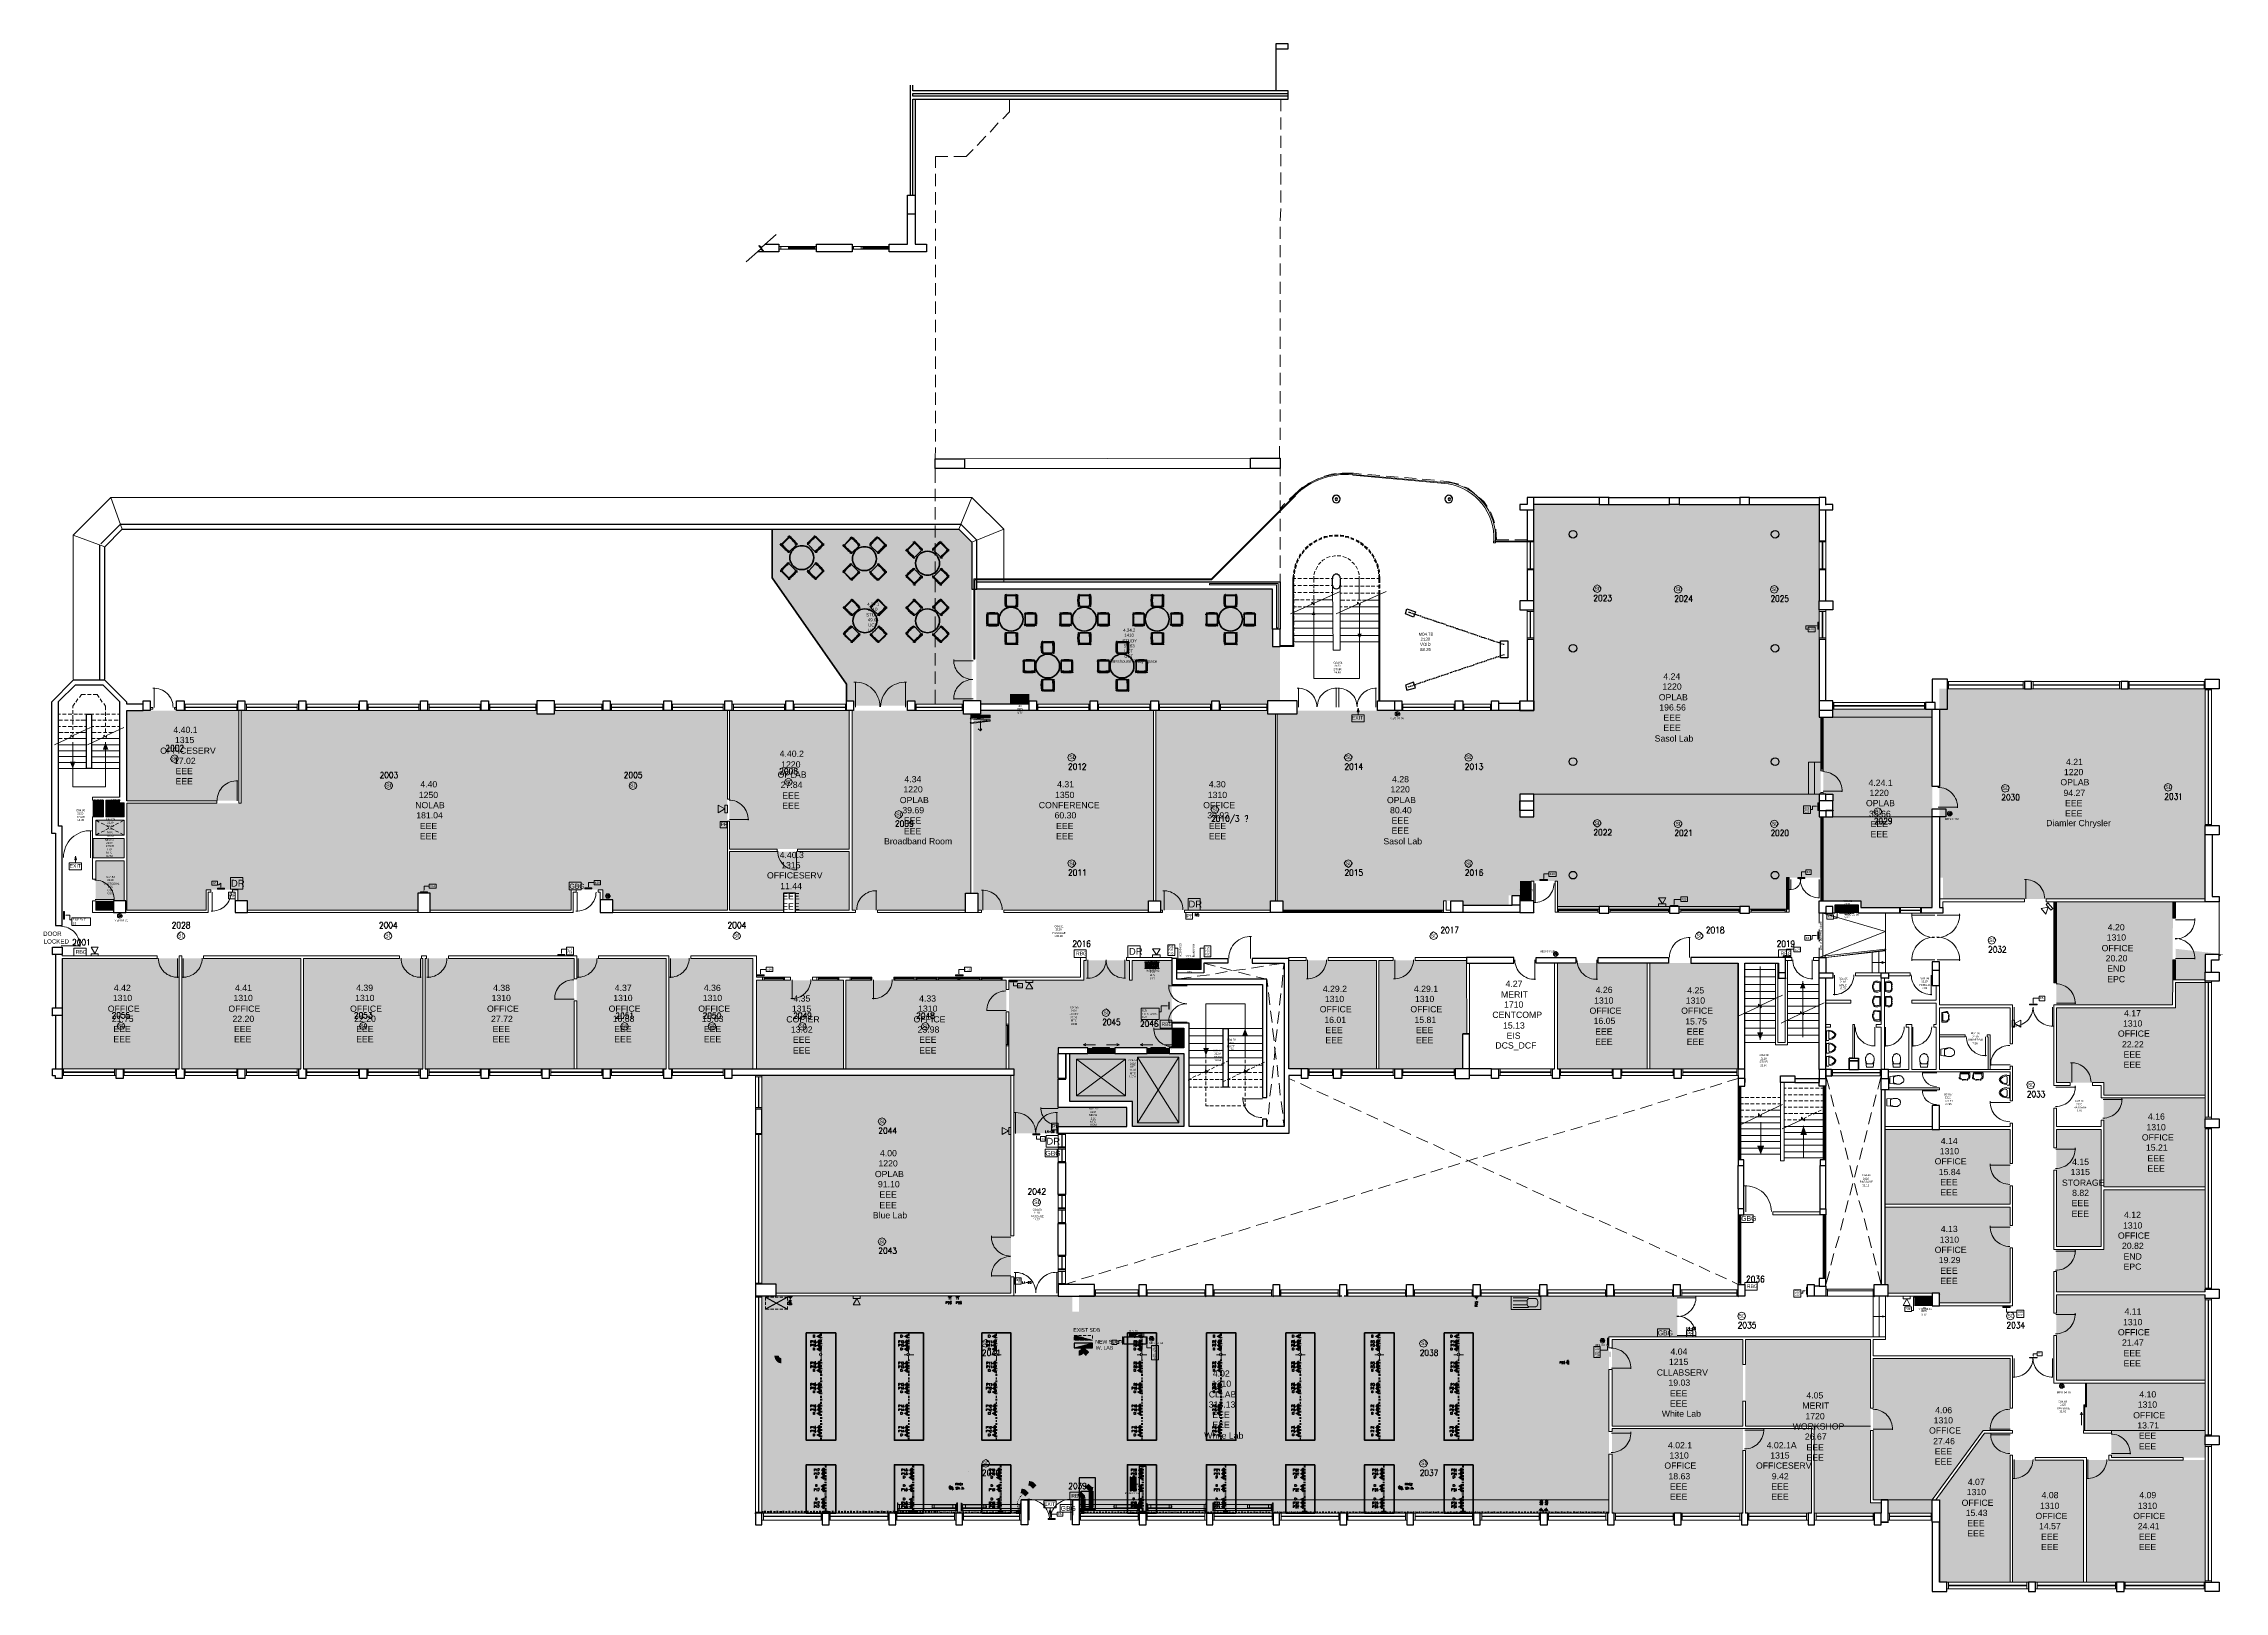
# Model space of a CAD drawing. Header units: millimetres. Extents: x 0 to 90.7, y 0 to 64.4.
import ezdxf

# ---------------------------------------------------------------- set-up
doc = ezdxf.new("R2010")
doc.units = ezdxf.units.MM
for name, color, linetype, true_color in [('PDF_0', 7, 'Continuous', 0xed1f24), ('PDF_014404$_PS_ELECTRONICS$CABLE$TRAY', 7, 'Continuous', 0xdd0037), ('PDF_014404$_ps_EQUIP', 60, 'Continuous', 0xbfff00), ('PDF_014404$_ps_FIRE_ACCESS', 7, 'Continuous', 0x37dd00), ('PDF_014404$_ps_FIRE_ALARM', 7, 'Continuous', 0x37dd00), ('PDF_014404$_ps_POWER$CABLE$TRAY', 7, 'Continuous', 0x7fbfff), ('PDF_014404$_ps_POWER$CABLES', 30, 'Continuous', 0xff7f00), ('PDF_014404$_ps_POWER$EXIST', 30, 'Continuous', 0xff7f00), ('PDF_014404$_ps_THIN', 7, 'Continuous', 0x7fbfff), ('PDF_014404$HL-TMP', 7, 'Continuous', 0x800000)]:
    doc.layers.add(name, color=color, linetype=linetype, true_color=true_color)
for name, color, linetype in [('PDF_014404$_ps_ELEC', 2, 'Continuous'), ('PDF_014404$_PS_ELECTRONICS', 5, 'Continuous'), ('PDF_014404$_ps_POWER', 4, 'Continuous'), ('PDF_014404$_ps_POWER$SKIRTING', 4, 'Continuous'), ('PDF_014404$_ps_TEXTBOLD', 2, 'Continuous'), ('PDF_014404$_ps_TEXTBOLD$FIRE', 2, 'Continuous'), ('PDF_014404$_ps_TEXTBOLD$POWER', 2, 'Continuous'), ('PDF_014404$BL', 7, 'Continuous'), ('PDF_014404$BL-ABOVE', 7, 'Continuous'), ('PDF_014404$BL-SAN', 7, 'Continuous'), ('PDF_014404$DR', 7, 'Continuous'), ('PDF_014404$EQ', 7, 'Continuous'), ('PDF_014404$FI', 7, 'Continuous'), ('PDF_014404$FI-DSG', 7, 'Continuous'), ('PDF_014404$FT', 7, 'Continuous'), ('PDF_014404$PL-STAIR', 7, 'Continuous'), ('PDF_014404$REG-EGRESS', 7, 'Continuous'), ('PDF_014404$WA', 7, 'Continuous'), ('PDF_014404$WA-COL', 7, 'Continuous'), ('PDF_014404$WA-COL-RC$BEAM', 7, 'Continuous'), ('PDF_014404$WA-EXT', 7, 'Continuous'), ('PDF_014404$WN', 7, 'Continuous'), ('PDF_Text', 7, 'Continuous')]:
    doc.layers.add(name, color=color, linetype=linetype)
doc.styles.add('PDF ArialMT', font='arial.ttf')

msp = doc.modelspace()

# ---------------------------------------------------------------- hatches: boundary and pattern name
at = {"layer": 'PDF_014404$_ps_POWER$EXIST', "transparency": 33554559}
for points in [[(42.871, 10.522), (42.849, 10.522), (42.849, 10.501), (42.871, 10.48), (42.892, 10.501), (42.892, 10.522)], [(43.611, 10.522), (43.59, 10.522), (43.59, 10.501), (43.611, 10.48), (43.633, 10.501), (43.633, 10.522)]]:
    msp.add_hatch(color=256, dxfattribs=at).paths.add_polyline_path(points)
at = {"layer": 'PDF_014404$_ps_THIN', "transparency": 33554559}
for points in [[(37.791, 12.363), (37.769, 12.363), (37.769, 12.342), (37.791, 12.321), (37.812, 12.342), (37.812, 12.363)], [(38.108, 12.363), (38.087, 12.363), (38.087, 12.342), (38.108, 12.321), (38.129, 12.342), (38.129, 12.363)], [(32.308, 10.374), (32.287, 10.374), (32.287, 10.353), (32.308, 10.331), (32.329, 10.353), (32.329, 10.374)], [(32.308, 10.226), (32.287, 10.226), (32.287, 10.204), (32.308, 10.183), (32.329, 10.204), (32.329, 10.226)], [(35.949, 10.374), (35.928, 10.374), (35.928, 10.353), (35.949, 10.331), (35.97, 10.353), (35.97, 10.374)], [(35.949, 10.226), (35.928, 10.226), (35.928, 10.204), (35.949, 10.183), (35.97, 10.204), (35.97, 10.226)], [(45.644, 10.374), (45.622, 10.374), (45.622, 10.353), (45.644, 10.331), (45.665, 10.353), (45.665, 10.374)], [(45.644, 10.226), (45.622, 10.226), (45.622, 10.204), (45.644, 10.183), (45.665, 10.204), (45.665, 10.226)], [(52.227, 10.374), (52.205, 10.374), (52.205, 10.353), (52.227, 10.331), (52.248, 10.353), (52.248, 10.374)], [(52.227, 10.226), (52.205, 10.226), (52.205, 10.204), (52.227, 10.183), (52.248, 10.204), (52.248, 10.226)], [(58.809, 10.374), (58.788, 10.374), (58.788, 10.353), (58.809, 10.331), (58.831, 10.353), (58.831, 10.374)], [(58.809, 10.226), (58.788, 10.226), (58.788, 10.204), (58.809, 10.183), (58.831, 10.204), (58.831, 10.226)], [(32.308, 9.485), (32.287, 9.485), (32.287, 9.463), (32.308, 9.442), (32.329, 9.463), (32.329, 9.485)], [(32.308, 9.336), (32.287, 9.336), (32.287, 9.315), (32.308, 9.294), (32.329, 9.315), (32.329, 9.336)], [(32.351, 9.908), (32.329, 9.908), (32.329, 9.887), (32.351, 9.866), (32.372, 9.887), (32.372, 9.908)], [(35.949, 9.485), (35.928, 9.485), (35.928, 9.463), (35.949, 9.442), (35.97, 9.463), (35.97, 9.485)], [(35.949, 9.336), (35.928, 9.336), (35.928, 9.315), (35.949, 9.294), (35.97, 9.315), (35.97, 9.336)], [(35.991, 9.908), (35.97, 9.908), (35.97, 9.887), (35.991, 9.866), (36.012, 9.887), (36.012, 9.908)], [(35.991, 9.908), (35.97, 9.908), (35.97, 9.887), (35.991, 9.866), (36.012, 9.887), (36.012, 9.908)], [(39.653, 9.908), (39.632, 9.908), (39.632, 9.887), (39.653, 9.866), (39.674, 9.887), (39.674, 9.908)], [(39.653, 9.908), (39.632, 9.908), (39.632, 9.887), (39.653, 9.866), (39.674, 9.887), (39.674, 9.908)], [(45.644, 9.485), (45.622, 9.485), (45.622, 9.463), (45.644, 9.442), (45.665, 9.463), (45.665, 9.485)], [(45.644, 9.336), (45.622, 9.336), (45.622, 9.315), (45.644, 9.294), (45.665, 9.315), (45.665, 9.336)], [(45.686, 9.908), (45.665, 9.908), (45.665, 9.887), (45.686, 9.866), (45.707, 9.887), (45.707, 9.908)], [(45.686, 9.908), (45.665, 9.908), (45.665, 9.887), (45.686, 9.866), (45.707, 9.887), (45.707, 9.908)], [(48.988, 9.908), (48.967, 9.908), (48.967, 9.887), (48.988, 9.866), (49.009, 9.887), (49.009, 9.908)], [(48.988, 9.908), (48.967, 9.908), (48.967, 9.887), (48.988, 9.866), (49.009, 9.887), (49.009, 9.908)], [(52.227, 9.485), (52.205, 9.485), (52.205, 9.463), (52.227, 9.442), (52.248, 9.463), (52.248, 9.485)], [(52.227, 9.336), (52.205, 9.336), (52.205, 9.315), (52.227, 9.294), (52.248, 9.315), (52.248, 9.336)], [(52.29, 9.908), (52.269, 9.908), (52.269, 9.887), (52.29, 9.866), (52.311, 9.887), (52.311, 9.908)], [(52.29, 9.908), (52.269, 9.908), (52.269, 9.887), (52.29, 9.866), (52.311, 9.887), (52.311, 9.908)], [(55.571, 9.908), (55.55, 9.908), (55.55, 9.887), (55.571, 9.866), (55.592, 9.887), (55.592, 9.908)], [(55.571, 9.908), (55.55, 9.908), (55.55, 9.887), (55.571, 9.866), (55.592, 9.887), (55.592, 9.908)], [(58.809, 9.485), (58.788, 9.485), (58.788, 9.463), (58.809, 9.442), (58.831, 9.463), (58.831, 9.485)], [(58.809, 9.336), (58.788, 9.336), (58.788, 9.315), (58.809, 9.294), (58.831, 9.315), (58.831, 9.336)], [(58.873, 9.908), (58.852, 9.908), (58.852, 9.887), (58.873, 9.866), (58.894, 9.887), (58.894, 9.908)], [(58.873, 9.908), (58.852, 9.908), (58.852, 9.887), (58.873, 9.866), (58.894, 9.887), (58.894, 9.908)], [(32.308, 8.596), (32.287, 8.596), (32.287, 8.574), (32.308, 8.553), (32.329, 8.574), (32.329, 8.596)], [(35.949, 8.596), (35.928, 8.596), (35.928, 8.574), (35.949, 8.553), (35.97, 8.574), (35.97, 8.596)], [(45.644, 8.596), (45.622, 8.596), (45.622, 8.574), (45.644, 8.553), (45.665, 8.574), (45.665, 8.596)], [(52.227, 8.596), (52.205, 8.596), (52.205, 8.574), (52.227, 8.553), (52.248, 8.574), (52.248, 8.596)], [(58.809, 8.596), (58.788, 8.596), (58.788, 8.574), (58.809, 8.553), (58.831, 8.574), (58.831, 8.596)], [(32.308, 7.707), (32.287, 7.707), (32.287, 7.685), (32.308, 7.664), (32.329, 7.685), (32.329, 7.707)], [(35.949, 7.707), (35.928, 7.707), (35.928, 7.685), (35.949, 7.664), (35.97, 7.685), (35.97, 7.707)], [(45.644, 7.707), (45.622, 7.707), (45.622, 7.685), (45.644, 7.664), (45.665, 7.685), (45.665, 7.707)], [(52.227, 7.707), (52.205, 7.707), (52.205, 7.685), (52.227, 7.664), (52.248, 7.685), (52.248, 7.707)], [(58.809, 7.707), (58.788, 7.707), (58.788, 7.685), (58.809, 7.664), (58.831, 7.685), (58.831, 7.707)], [(32.478, 4.362), (32.456, 4.362), (32.456, 4.341), (32.478, 4.32), (32.499, 4.341), (32.499, 4.362)], [(32.478, 3.812), (32.456, 3.812), (32.456, 3.791), (32.478, 3.77), (32.499, 3.791), (32.499, 3.812)], [(32.478, 3.664), (32.456, 3.664), (32.456, 3.643), (32.478, 3.621), (32.499, 3.643), (32.499, 3.664)], [(49.115, 4.362), (49.094, 4.362), (49.094, 4.341), (49.115, 4.32), (49.136, 4.341), (49.136, 4.362)], [(49.115, 3.812), (49.094, 3.812), (49.094, 3.791), (49.115, 3.77), (49.136, 3.791), (49.136, 3.812)], [(49.115, 3.664), (49.094, 3.664), (49.094, 3.643), (49.115, 3.621), (49.136, 3.643), (49.136, 3.664)], [(55.698, 4.362), (55.677, 4.362), (55.677, 4.341), (55.698, 4.32), (55.719, 4.341), (55.719, 4.362)], [(55.698, 3.812), (55.677, 3.812), (55.677, 3.791), (55.698, 3.77), (55.719, 3.791), (55.719, 3.812)], [(55.698, 3.664), (55.677, 3.664), (55.677, 3.643), (55.698, 3.621), (55.719, 3.643), (55.719, 3.664)], [(62.577, 3.41), (62.556, 3.41), (62.556, 3.389), (62.577, 3.367), (62.598, 3.389), (62.598, 3.41)]]:
    msp.add_hatch(color=256, dxfattribs=at).paths.add_polyline_path(points)
at = {"layer": 'PDF_014404$WA-COL', "transparency": 33554559}
for points in [[(51.443, 46.802), (51.422, 46.781), (51.401, 46.76), (51.422, 46.739), (51.443, 46.718), (51.464, 46.739), (51.486, 46.76), (51.464, 46.781)], [(51.443, 46.802), (51.422, 46.781), (51.401, 46.76), (51.422, 46.739), (51.443, 46.718), (51.464, 46.739), (51.486, 46.76), (51.464, 46.781)], [(51.443, 46.802), (51.422, 46.781), (51.401, 46.76), (51.422, 46.739), (51.443, 46.718), (51.464, 46.739), (51.486, 46.76), (51.464, 46.781)], [(65.117, 45.596), (65.096, 45.575), (65.075, 45.553), (65.096, 45.532), (65.117, 45.511), (65.138, 45.532), (65.16, 45.553), (65.138, 45.575)], [(61.985, 45.088), (61.963, 45.067), (61.942, 45.045), (61.963, 45.024), (61.985, 45.003), (62.006, 45.024), (62.027, 45.045), (62.006, 45.067)], [(74.134, 45.299), (74.113, 45.278), (74.092, 45.257), (74.113, 45.236), (74.134, 45.215), (74.156, 45.236), (74.177, 45.257), (74.156, 45.278)], [(82.686, 37.637), (82.665, 37.616), (82.644, 37.595), (82.665, 37.573), (82.686, 37.552), (82.707, 37.573), (82.728, 37.595), (82.707, 37.616)], [(86.708, 37.637), (86.687, 37.616), (86.665, 37.595), (86.687, 37.573), (86.708, 37.552), (86.729, 37.573), (86.75, 37.595), (86.729, 37.616)], [(61.413, 32.578), (61.392, 32.557), (61.371, 32.536), (61.392, 32.515), (61.413, 32.493), (61.434, 32.515), (61.455, 32.536), (61.434, 32.557)], [(74.431, 32.578), (74.41, 32.557), (74.388, 32.536), (74.41, 32.515), (74.431, 32.493), (74.452, 32.515), (74.473, 32.536), (74.452, 32.557)], [(61.985, 28.323), (61.963, 28.302), (61.942, 28.281), (61.963, 28.26), (61.985, 28.239), (62.006, 28.26), (62.027, 28.281), (62.006, 28.302)], [(64.715, 28.577), (64.694, 28.556), (64.673, 28.535), (64.694, 28.514), (64.715, 28.493), (64.736, 28.514), (64.757, 28.535), (64.736, 28.556)], [(67.636, 28.577), (67.615, 28.556), (67.594, 28.535), (67.615, 28.514), (67.636, 28.493), (67.657, 28.514), (67.679, 28.535), (67.657, 28.556)], [(70.557, 28.577), (70.536, 28.556), (70.515, 28.535), (70.536, 28.514), (70.557, 28.493), (70.578, 28.514), (70.6, 28.535), (70.578, 28.556)], [(0.388, 26.588), (0.367, 26.567), (0.346, 26.545), (0.367, 26.524), (0.388, 26.503), (0.409, 26.524), (0.431, 26.545), (0.409, 26.567)], [(72.462, 25.593), (72.441, 25.572), (72.42, 25.551), (72.441, 25.529), (72.462, 25.508), (72.483, 25.529), (72.505, 25.551), (72.483, 25.572)], [(72.462, 25.593), (72.441, 25.572), (72.42, 25.551), (72.441, 25.529), (72.462, 25.508), (72.483, 25.529), (72.505, 25.551), (72.483, 25.572)], [(74.134, 25.593), (74.113, 25.572), (74.092, 25.551), (74.113, 25.529), (74.134, 25.508), (74.156, 25.529), (74.177, 25.551), (74.156, 25.572)], [(74.134, 25.593), (74.113, 25.572), (74.092, 25.551), (74.113, 25.529), (74.134, 25.508), (74.156, 25.529), (74.177, 25.551), (74.156, 25.572)], [(76.738, 25.593), (76.717, 25.572), (76.696, 25.551), (76.717, 25.529), (76.738, 25.508), (76.759, 25.529), (76.78, 25.551), (76.759, 25.572)], [(76.738, 25.593), (76.717, 25.572), (76.696, 25.551), (76.717, 25.529), (76.738, 25.508), (76.759, 25.529), (76.78, 25.551), (76.759, 25.572)], [(0.388, 24.048), (0.367, 24.026), (0.346, 24.005), (0.367, 23.984), (0.388, 23.963), (0.409, 23.984), (0.431, 24.005), (0.409, 24.026)], [(74.134, 21.423), (74.113, 21.402), (74.092, 21.381), (74.113, 21.359), (74.134, 21.338), (74.156, 21.359), (74.177, 21.381), (74.156, 21.402)], [(74.134, 21.423), (74.113, 21.402), (74.092, 21.381), (74.113, 21.359), (74.134, 21.338), (74.156, 21.359), (74.177, 21.381), (74.156, 21.402)], [(74.367, 21.529), (74.346, 21.508), (74.325, 21.486), (74.346, 21.465), (74.367, 21.444), (74.388, 21.465), (74.41, 21.486), (74.388, 21.508)], [(74.367, 21.529), (74.346, 21.508), (74.325, 21.486), (74.346, 21.465), (74.367, 21.444), (74.388, 21.465), (74.41, 21.486), (74.388, 21.508)], [(76.738, 21.423), (76.717, 21.402), (76.696, 21.381), (76.717, 21.359), (76.738, 21.338), (76.759, 21.359), (76.78, 21.381), (76.759, 21.402)], [(76.738, 21.423), (76.717, 21.402), (76.696, 21.381), (76.717, 21.359), (76.738, 21.338), (76.759, 21.359), (76.78, 21.381), (76.759, 21.402)], [(45.58, 12.363), (45.559, 12.342), (45.538, 12.321), (45.559, 12.3), (45.58, 12.279), (45.601, 12.3), (45.622, 12.321), (45.601, 12.342)], [(48.353, 12.363), (48.332, 12.342), (48.311, 12.321), (48.332, 12.3), (48.353, 12.279), (48.374, 12.3), (48.395, 12.321), (48.374, 12.342)], [(51.147, 12.363), (51.126, 12.342), (51.105, 12.321), (51.126, 12.3), (51.147, 12.279), (51.168, 12.3), (51.189, 12.321), (51.168, 12.342)], [(53.92, 12.363), (53.899, 12.342), (53.878, 12.321), (53.899, 12.3), (53.92, 12.279), (53.941, 12.3), (53.962, 12.321), (53.941, 12.342)], [(56.693, 12.363), (56.672, 12.342), (56.65, 12.321), (56.672, 12.3), (56.693, 12.279), (56.714, 12.3), (56.735, 12.321), (56.714, 12.342)], [(59.466, 12.363), (59.444, 12.342), (59.423, 12.321), (59.444, 12.3), (59.466, 12.279), (59.487, 12.3), (59.508, 12.321), (59.487, 12.342)], [(62.239, 12.363), (62.217, 12.342), (62.196, 12.321), (62.217, 12.3), (62.239, 12.279), (62.26, 12.3), (62.281, 12.321), (62.26, 12.342)], [(65.033, 12.363), (65.011, 12.342), (64.99, 12.321), (65.011, 12.3), (65.033, 12.279), (65.054, 12.3), (65.075, 12.321), (65.054, 12.342)], [(67.806, 12.363), (67.784, 12.342), (67.763, 12.321), (67.784, 12.3), (67.806, 12.279), (67.827, 12.3), (67.848, 12.321), (67.827, 12.342)], [(70.494, 12.363), (70.473, 12.342), (70.451, 12.321), (70.473, 12.3), (70.494, 12.279), (70.515, 12.3), (70.536, 12.321), (70.515, 12.342)], [(73.372, 12.363), (73.351, 12.342), (73.33, 12.321), (73.351, 12.3), (73.372, 12.279), (73.394, 12.3), (73.415, 12.321), (73.394, 12.342)], [(73.372, 12.363), (73.351, 12.342), (73.33, 12.321), (73.351, 12.3), (73.372, 12.279), (73.394, 12.3), (73.415, 12.321), (73.394, 12.342)], [(76.145, 12.363), (76.124, 12.342), (76.103, 12.321), (76.124, 12.3), (76.145, 12.279), (76.167, 12.3), (76.188, 12.321), (76.167, 12.342)], [(76.145, 12.363), (76.124, 12.342), (76.103, 12.321), (76.124, 12.3), (76.145, 12.279), (76.167, 12.3), (76.188, 12.321), (76.167, 12.342)], [(76.717, 12.363), (76.696, 12.342), (76.675, 12.321), (76.696, 12.3), (76.717, 12.279), (76.738, 12.3), (76.759, 12.321), (76.738, 12.342)], [(78.855, 12.448), (78.834, 12.427), (78.812, 12.406), (78.834, 12.385), (78.855, 12.363), (78.876, 12.385), (78.897, 12.406), (78.876, 12.427)], [(29.62, 3.346), (29.599, 3.325), (29.578, 3.304), (29.599, 3.283), (29.62, 3.262), (29.641, 3.283), (29.662, 3.304), (29.641, 3.325)], [(37.96, 3.346), (37.939, 3.325), (37.918, 3.304), (37.939, 3.283), (37.96, 3.262), (37.981, 3.283), (38.002, 3.304), (37.981, 3.325)], [(76.717, 2.965), (76.696, 2.944), (76.675, 2.923), (76.696, 2.902), (76.717, 2.881), (76.738, 2.902), (76.759, 2.923), (76.738, 2.944)], [(76.717, 2.965), (76.696, 2.944), (76.675, 2.923), (76.696, 2.902), (76.717, 2.881), (76.738, 2.902), (76.759, 2.923), (76.738, 2.944)], [(82.855, 0.467), (82.834, 0.446), (82.813, 0.425), (82.834, 0.404), (82.855, 0.383), (82.877, 0.404), (82.898, 0.425), (82.877, 0.446)], [(86.538, 0.467), (86.517, 0.446), (86.496, 0.425), (86.517, 0.404), (86.538, 0.383), (86.56, 0.404), (86.581, 0.425), (86.56, 0.446)]]:
    msp.add_hatch(color=256, dxfattribs=at).paths.add_polyline_path(points)

# ---------------------------------------------------------------- linework, layer by layer
at = {"layer": 'PDF_0', "color": 7, "lineweight": 25}
for points in [[(43.082, 3.452), (43.76, 3.452), (43.76, 4.764), (43.082, 4.764)], [(43.654, 3.558), (43.167, 3.558), (43.167, 4.214), (43.654, 4.214)]]:
    msp.add_lwpolyline(points, close=True, dxfattribs=at)
at = {"layer": 'PDF_014404$_ps_ELEC', "lineweight": 25}
for points in [[(31.165, 12.321), (30.996, 12.321)], [(37.642, 12.342), (37.791, 12.342)], [(37.96, 12.342), (38.108, 12.342)], [(59.677, 12.321), (59.529, 12.321)], [(32.308, 10.204), (32.308, 10.353), (32.308, 10.501)], [(35.949, 10.204), (35.949, 10.353), (35.949, 10.501)], [(39.611, 10.204), (39.611, 10.353), (39.611, 10.501)], [(45.644, 10.204), (45.644, 10.353), (45.644, 10.501)], [(48.946, 10.204), (48.946, 10.353), (48.946, 10.501)], [(52.227, 10.204), (52.227, 10.353), (52.227, 10.501)], [(55.529, 10.204), (55.529, 10.353), (55.529, 10.501)], [(58.809, 10.204), (58.809, 10.353), (58.809, 10.501)], [(32.308, 9.315), (32.308, 9.463), (32.308, 9.612)], [(35.949, 9.315), (35.949, 9.463), (35.949, 9.612)], [(39.611, 9.315), (39.611, 9.463), (39.611, 9.612)], [(45.644, 9.315), (45.644, 9.463), (45.644, 9.612)], [(48.946, 9.315), (48.946, 9.463), (48.946, 9.612)], [(52.227, 9.315), (52.227, 9.463), (52.227, 9.612)], [(55.529, 9.315), (55.529, 9.463), (55.529, 9.612)], [(58.809, 9.315), (58.809, 9.463), (58.809, 9.612)], [(63.445, 9.485), (63.445, 9.633)], [(32.308, 8.405), (32.308, 8.574), (32.308, 8.723)], [(35.949, 8.405), (35.949, 8.574), (35.949, 8.723)], [(39.611, 8.405), (39.611, 8.574), (39.611, 8.723)], [(45.644, 8.405), (45.644, 8.574), (45.644, 8.723)], [(48.946, 8.405), (48.946, 8.574), (48.946, 8.723)], [(52.227, 8.405), (52.227, 8.574), (52.227, 8.723)], [(55.529, 8.405), (55.529, 8.574), (55.529, 8.723)], [(58.809, 8.405), (58.809, 8.574), (58.809, 8.723)], [(32.308, 7.516), (32.308, 7.685), (32.308, 7.834)], [(35.949, 7.516), (35.949, 7.685), (35.949, 7.834)], [(39.611, 7.516), (39.611, 7.685), (39.611, 7.834)], [(45.644, 7.516), (45.644, 7.685), (45.644, 7.834)], [(48.946, 7.516), (48.946, 7.685), (48.946, 7.834)], [(52.227, 7.516), (52.227, 7.685), (52.227, 7.834)], [(55.529, 7.516), (55.529, 7.685), (55.529, 7.834)], [(58.809, 7.516), (58.809, 7.685), (58.809, 7.834)], [(32.308, 6.627), (32.308, 6.775), (32.308, 6.945)], [(35.949, 6.627), (35.949, 6.775), (35.949, 6.945)], [(39.611, 6.627), (39.611, 6.775), (39.611, 6.945)], [(45.644, 6.627), (45.644, 6.775), (45.644, 6.945)], [(48.946, 6.627), (48.946, 6.775), (48.946, 6.945)], [(52.227, 6.627), (52.227, 6.775), (52.227, 6.945)], [(55.529, 6.627), (55.529, 6.775), (55.529, 6.945)], [(58.809, 6.627), (58.809, 6.775), (58.809, 6.945)], [(32.478, 5.167), (32.478, 5.018), (32.478, 4.87)], [(36.139, 5.167), (36.139, 5.018), (36.139, 4.87)], [(39.78, 5.167), (39.78, 5.018), (39.78, 4.87)], [(45.686, 5.167), (45.686, 5.018), (45.686, 4.87)], [(49.115, 5.167), (49.115, 5.018), (49.115, 4.87)], [(52.417, 5.167), (52.417, 5.018), (52.417, 4.87)], [(55.698, 5.167), (55.698, 5.018), (55.698, 4.87)], [(59, 5.167), (59, 5.018), (59, 4.87)], [(32.478, 4.341), (32.478, 4.193)], [(32.478, 3.791), (32.478, 3.643), (32.478, 3.494)], [(36.139, 4.341), (36.139, 4.193)], [(36.139, 3.791), (36.139, 3.643), (36.139, 3.494)], [(37.833, 4.256), (37.664, 4.405)], [(37.854, 4.278), (37.685, 4.426)], [(37.875, 4.278), (37.706, 4.447)], [(39.78, 4.341), (39.78, 4.193)], [(39.78, 3.791), (39.78, 3.643), (39.78, 3.494)], [(45.686, 4.341), (45.686, 4.193)], [(45.686, 3.791), (45.686, 3.643), (45.686, 3.494)], [(49.115, 4.341), (49.115, 4.193)], [(49.115, 3.791), (49.115, 3.643), (49.115, 3.494)], [(52.417, 4.341), (52.417, 4.193)], [(52.417, 3.791), (52.417, 3.643), (52.417, 3.494)], [(55.698, 4.341), (55.698, 4.193)], [(55.698, 3.791), (55.698, 3.643), (55.698, 3.494)], [(56.523, 4.256), (56.354, 4.405)], [(56.545, 4.278), (56.375, 4.426)], [(56.566, 4.278), (56.396, 4.447)], [(59, 4.341), (59, 4.193)], [(59, 3.791), (59, 3.643), (59, 3.494)], [(62.387, 3.389), (62.239, 3.389)], [(62.577, 3.389), (62.429, 3.389)]]:
    msp.add_lwpolyline(points, dxfattribs=at)
at = {"layer": 'PDF_014404$_ps_ELEC', "lineweight": 0}
for points in [[(31.081, 12.258), (31.081, 12.194)], [(37.685, 12.258), (37.685, 12.194)], [(37.748, 12.258), (37.748, 12.194)], [(38.002, 12.258), (38.002, 12.194)], [(38.066, 12.258), (38.066, 12.194)], [(59.614, 12.236), (59.614, 12.194)], [(32.245, 10.416), (32.181, 10.416)], [(32.245, 10.268), (32.181, 10.268)], [(35.885, 10.416), (35.822, 10.416)], [(35.885, 10.268), (35.822, 10.268)], [(39.526, 10.416), (39.463, 10.416)], [(39.526, 10.268), (39.463, 10.268)], [(45.58, 10.416), (45.517, 10.416)], [(45.58, 10.268), (45.517, 10.268)], [(48.861, 10.416), (48.819, 10.416)], [(48.861, 10.268), (48.819, 10.268)], [(52.163, 10.416), (52.099, 10.416)], [(52.163, 10.268), (52.099, 10.268)], [(55.444, 10.416), (55.402, 10.416)], [(55.444, 10.268), (55.402, 10.268)], [(58.746, 10.416), (58.682, 10.416)], [(58.746, 10.268), (58.682, 10.268)], [(32.245, 9.527), (32.181, 9.527)], [(32.245, 9.379), (32.181, 9.379)], [(35.885, 9.527), (35.822, 9.527)], [(35.885, 9.379), (35.822, 9.379)], [(39.526, 9.527), (39.463, 9.527)], [(39.526, 9.379), (39.463, 9.379)], [(45.58, 9.527), (45.517, 9.527)], [(45.58, 9.379), (45.517, 9.379)], [(48.861, 9.527), (48.819, 9.527)], [(48.861, 9.379), (48.819, 9.379)], [(52.163, 9.527), (52.099, 9.527)], [(52.163, 9.379), (52.099, 9.379)], [(55.444, 9.527), (55.402, 9.527)], [(55.444, 9.379), (55.402, 9.379)], [(58.746, 9.527), (58.682, 9.527)], [(58.746, 9.379), (58.682, 9.379)], [(63.382, 9.569), (63.318, 9.569)], [(32.245, 8.638), (32.181, 8.638)], [(32.245, 8.49), (32.181, 8.49)], [(35.885, 8.638), (35.822, 8.638)], [(35.885, 8.49), (35.822, 8.49)], [(39.526, 8.638), (39.463, 8.638)], [(39.526, 8.49), (39.463, 8.49)], [(45.58, 8.638), (45.517, 8.638)], [(45.58, 8.49), (45.517, 8.49)], [(48.861, 8.638), (48.819, 8.638)], [(48.861, 8.49), (48.819, 8.49)], [(52.163, 8.638), (52.099, 8.638)], [(52.163, 8.49), (52.099, 8.49)], [(55.444, 8.638), (55.402, 8.638)], [(55.444, 8.49), (55.402, 8.49)], [(58.746, 8.638), (58.682, 8.638)], [(58.746, 8.49), (58.682, 8.49)], [(32.245, 7.749), (32.181, 7.749)], [(32.245, 7.601), (32.181, 7.601)], [(35.885, 7.749), (35.822, 7.749)], [(35.885, 7.601), (35.822, 7.601)], [(39.526, 7.749), (39.463, 7.749)], [(39.526, 7.601), (39.463, 7.601)], [(45.58, 7.749), (45.517, 7.749)], [(45.58, 7.601), (45.517, 7.601)], [(48.861, 7.749), (48.819, 7.749)], [(48.861, 7.601), (48.819, 7.601)], [(52.163, 7.749), (52.099, 7.749)], [(52.163, 7.601), (52.099, 7.601)], [(55.444, 7.749), (55.402, 7.749)], [(55.444, 7.601), (55.402, 7.601)], [(58.746, 7.749), (58.682, 7.749)], [(58.746, 7.601), (58.682, 7.601)], [(32.245, 6.86), (32.181, 6.86)], [(32.245, 6.712), (32.181, 6.712)], [(35.885, 6.86), (35.822, 6.86)], [(35.885, 6.712), (35.822, 6.712)], [(39.526, 6.86), (39.463, 6.86)], [(39.526, 6.712), (39.463, 6.712)], [(45.58, 6.86), (45.517, 6.86)], [(45.58, 6.712), (45.517, 6.712)], [(48.861, 6.86), (48.819, 6.86)], [(48.861, 6.712), (48.819, 6.712)], [(52.163, 6.86), (52.099, 6.86)], [(52.163, 6.712), (52.099, 6.712)], [(55.444, 6.86), (55.402, 6.86)], [(55.444, 6.712), (55.402, 6.712)], [(58.746, 6.86), (58.682, 6.86)], [(58.746, 6.712), (58.682, 6.712)], [(32.414, 5.082), (32.351, 5.082)], [(32.414, 4.934), (32.351, 4.934)], [(36.055, 5.082), (35.991, 5.082)], [(36.055, 4.934), (35.991, 4.934)], [(39.696, 5.082), (39.653, 5.082)], [(39.696, 4.934), (39.653, 4.934)], [(45.601, 5.082), (45.538, 5.082)], [(45.601, 4.934), (45.538, 4.934)], [(49.051, 5.082), (48.988, 5.082)], [(49.051, 4.934), (48.988, 4.934)], [(52.332, 5.082), (52.269, 5.082)], [(52.332, 4.934), (52.269, 4.934)], [(55.634, 5.082), (55.571, 5.082)], [(55.634, 4.934), (55.571, 4.934)], [(58.915, 5.082), (58.852, 5.082)], [(58.915, 4.934), (58.852, 4.934)], [(32.414, 4.278), (32.351, 4.278)], [(32.414, 3.727), (32.351, 3.727)], [(36.055, 4.278), (35.991, 4.278)], [(36.055, 3.727), (35.991, 3.727)], [(39.696, 4.278), (39.653, 4.278)], [(39.696, 3.727), (39.653, 3.727)], [(45.601, 4.278), (45.538, 4.278)], [(45.601, 3.727), (45.538, 3.727)], [(49.051, 4.278), (48.988, 4.278)], [(49.051, 3.727), (48.988, 3.727)], [(52.332, 4.278), (52.269, 4.278)], [(52.332, 3.727), (52.269, 3.727)], [(55.634, 4.278), (55.571, 4.278)], [(55.634, 3.727), (55.571, 3.727)], [(58.915, 4.278), (58.852, 4.278)], [(58.915, 3.727), (58.852, 3.727)], [(32.414, 3.558), (32.351, 3.558)], [(36.055, 3.558), (35.991, 3.558)], [(39.696, 3.558), (39.653, 3.558)], [(45.601, 3.558), (45.538, 3.558)], [(49.051, 3.558), (48.988, 3.558)], [(52.332, 3.558), (52.269, 3.558)], [(55.634, 3.558), (55.571, 3.558)], [(58.915, 3.558), (58.852, 3.558)], [(62.302, 3.452), (62.302, 3.516)], [(62.514, 3.452), (62.514, 3.516)]]:
    msp.add_lwpolyline(points, dxfattribs=at)
at = {"layer": 'PDF_014404$_ps_ELEC', "lineweight": 25}
for points in [[(32.298, 10.501, 1.00004), (32.298, 10.353, 1.00004), (32.298, 10.204)], [(35.938, 10.501, 1.00004), (35.938, 10.353, 1.00004), (35.938, 10.204)], [(39.6, 10.501, 1.00004), (39.6, 10.353, 1.00004), (39.6, 10.204)], [(45.633, 10.501, 1.00004), (45.633, 10.353, 1.00004), (45.633, 10.204)], [(48.935, 10.501, 1.00004), (48.935, 10.353, 1.00004), (48.935, 10.204)], [(52.216, 10.501, 1.00004), (52.216, 10.353, 1.00004), (52.216, 10.204)], [(55.518, 10.501, 1.00004), (55.518, 10.353, 1.00004), (55.518, 10.204)], [(58.799, 10.501, 1.00004), (58.799, 10.353, 1.00004), (58.799, 10.204)], [(32.298, 9.612, 1.00004), (32.298, 9.463, 1.00004), (32.298, 9.315)], [(35.938, 9.612, 1.00004), (35.938, 9.463, 1.00004), (35.938, 9.315)], [(39.6, 9.612, 1.00004), (39.6, 9.463, 1.00004), (39.6, 9.315)], [(45.633, 9.612, 1.00004), (45.633, 9.463, 1.00004), (45.633, 9.315)], [(48.935, 9.612, 1.00004), (48.935, 9.463, 1.00004), (48.935, 9.315)], [(52.216, 9.612, 1.00004), (52.216, 9.463, 1.00004), (52.216, 9.315)], [(55.518, 9.612, 1.00004), (55.518, 9.463, 1.00004), (55.518, 9.315)], [(58.799, 9.612, 1.00004), (58.799, 9.463, 1.00004), (58.799, 9.315)], [(32.298, 8.723, 1.00004), (32.298, 8.574, 1.00004), (32.298, 8.426)], [(35.938, 8.723, 1.00004), (35.938, 8.574, 1.00004), (35.938, 8.426)], [(39.6, 8.723, 1.00004), (39.6, 8.574, 1.00004), (39.6, 8.426)], [(45.633, 8.723, 1.00004), (45.633, 8.574, 1.00004), (45.633, 8.426)], [(48.935, 8.723, 1.00004), (48.935, 8.574, 1.00004), (48.935, 8.426)], [(52.216, 8.723, 1.00004), (52.216, 8.574, 1.00004), (52.216, 8.426)], [(55.518, 8.723, 1.00004), (55.518, 8.574, 1.00004), (55.518, 8.426)], [(58.799, 8.723, 1.00004), (58.799, 8.574, 1.00004), (58.799, 8.426)], [(32.298, 7.834, 1.00004), (32.298, 7.685, 1.00004), (32.298, 7.537)], [(35.938, 7.834, 1.00004), (35.938, 7.685, 1.00004), (35.938, 7.537)], [(39.6, 7.834, 1.00004), (39.6, 7.685, 1.00004), (39.6, 7.537)], [(45.633, 7.834, 1.00004), (45.633, 7.685, 1.00004), (45.633, 7.537)], [(48.935, 7.834, 1.00004), (48.935, 7.685, 1.00004), (48.935, 7.537)], [(52.216, 7.834, 1.00004), (52.216, 7.685, 1.00004), (52.216, 7.537)], [(55.518, 7.834, 1.00004), (55.518, 7.685, 1.00004), (55.518, 7.537)], [(58.799, 7.834, 1.00004), (58.799, 7.685, 1.00004), (58.799, 7.537)], [(32.298, 6.945, 1.00004), (32.298, 6.796, 1.00004), (32.298, 6.648)], [(35.938, 6.945, 1.00004), (35.938, 6.796, 1.00004), (35.938, 6.648)], [(39.6, 6.945, 1.00004), (39.6, 6.796, 1.00004), (39.6, 6.648)], [(45.633, 6.945, 1.00004), (45.633, 6.796, 1.00004), (45.633, 6.648)], [(48.935, 6.945, 1.00004), (48.935, 6.796, 1.00004), (48.935, 6.648)], [(52.216, 6.945, 1.00004), (52.216, 6.796, 1.00004), (52.216, 6.648)], [(55.518, 6.945, 1.00004), (55.518, 6.796, 1.00004), (55.518, 6.648)], [(58.799, 6.945, 1.00004), (58.799, 6.796, 1.00004), (58.799, 6.648)], [(32.467, 5.167, 1.00004), (32.467, 5.018, 1.00004), (32.467, 4.87)], [(36.129, 5.167, 1.00004), (36.129, 5.018, 1.00004), (36.129, 4.87)], [(39.77, 5.167, 1.00004), (39.77, 5.018, 1.00004), (39.77, 4.87)], [(45.675, 5.167, 1.00004), (45.675, 5.018, 1.00004), (45.675, 4.87)], [(49.104, 5.167, 1.00004), (49.104, 5.018, 1.00004), (49.104, 4.87)], [(52.406, 5.167, 1.00004), (52.406, 5.018, 1.00004), (52.406, 4.87)], [(55.687, 5.167, 1.00004), (55.687, 5.018, 1.00004), (55.687, 4.87)], [(58.989, 5.167, 1.00004), (58.989, 5.018, 1.00004), (58.989, 4.87)]]:
    msp.add_lwpolyline(points, format="xyb", dxfattribs=at)
for centre in [(37.753, 4.354), (56.445, 4.354)]:
    msp.add_circle(centre, 0.0741, dxfattribs=at)
for centre, start, end in [((31.064, 12.335), 179.99993, 0.00007), ((37.711, 12.356), 179.99993, 0.00007), ((38.029, 12.356), 179.99993, 0.00007), ((59.599, 12.335), 179.99993, 0.00007), ((63.434, 9.58), 89.99773, 270.00227), ((32.467, 4.288), 89.99773, 270.00227), ((32.467, 3.738), 89.99773, 270.00227), ((32.467, 3.568), 89.99773, 270.00227), ((36.129, 4.288), 89.99773, 270.00227), ((36.129, 3.738), 89.99773, 270.00227), ((36.129, 3.568), 89.99773, 270.00227), ((39.77, 4.288), 89.99773, 270.00227), ((39.77, 3.738), 89.99773, 270.00227), ((39.77, 3.568), 89.99773, 270.00227), ((45.675, 4.288), 89.99773, 270.00227), ((45.675, 3.738), 89.99773, 270.00227), ((45.675, 3.568), 89.99773, 270.00227), ((49.104, 4.288), 89.99773, 270.00227), ((49.104, 3.738), 89.99773, 270.00227), ((49.104, 3.568), 89.99773, 270.00227), ((52.406, 4.288), 89.99773, 270.00227), ((52.406, 3.738), 89.99773, 270.00227), ((52.406, 3.568), 89.99773, 270.00227), ((55.687, 4.288), 89.99773, 270.00227), ((55.687, 3.738), 89.99773, 270.00227), ((55.687, 3.568), 89.99773, 270.00227), ((58.989, 4.288), 89.99773, 270.00227), ((58.989, 3.738), 89.99773, 270.00227), ((58.989, 3.568), 89.99773, 270.00227), ((62.287, 3.402), 359.99993, 180.00007), ((62.499, 3.402), 359.99993, 180.00007)]:
    msp.add_arc(centre, 0.0741, start, end, dxfattribs=at)
at = {"layer": 'PDF_014404$_PS_ELECTRONICS', "lineweight": 0}
for points in [[(32.181, 10.649), (32.308, 10.585), (32.308, 10.734)], [(32.181, 10.12), (32.308, 10.035), (32.308, 10.204)], [(32.308, 10.734), (32.308, 10.585), (32.308, 10.734)], [(32.308, 10.204), (32.308, 10.035), (32.308, 10.204)], [(35.822, 10.649), (35.949, 10.585), (35.949, 10.734)], [(35.822, 10.12), (35.949, 10.035), (35.949, 10.204)], [(35.949, 10.734), (35.949, 10.585), (35.949, 10.734)], [(35.949, 10.204), (35.949, 10.035), (35.949, 10.204)], [(39.463, 10.649), (39.611, 10.585), (39.611, 10.734)], [(39.463, 10.12), (39.611, 10.035), (39.611, 10.204)], [(39.611, 10.734), (39.611, 10.585), (39.611, 10.734)], [(39.611, 10.204), (39.611, 10.035), (39.611, 10.204)], [(45.517, 10.649), (45.644, 10.585), (45.644, 10.734)], [(45.517, 10.12), (45.644, 10.035), (45.644, 10.204)], [(45.644, 10.734), (45.644, 10.585), (45.644, 10.734)], [(45.644, 10.204), (45.644, 10.035), (45.644, 10.204)], [(48.819, 10.649), (48.946, 10.585), (48.946, 10.734)], [(48.819, 10.12), (48.946, 10.056), (48.946, 10.204)], [(48.946, 10.734), (48.946, 10.585), (48.946, 10.734)], [(48.946, 10.204), (48.946, 10.056), (48.946, 10.204)], [(52.099, 10.649), (52.227, 10.585), (52.227, 10.734)], [(52.099, 10.12), (52.227, 10.056), (52.227, 10.204)], [(52.227, 10.734), (52.227, 10.585), (52.227, 10.734)], [(52.227, 10.204), (52.227, 10.056), (52.227, 10.204)], [(55.402, 10.649), (55.529, 10.585), (55.529, 10.734)], [(55.402, 10.12), (55.529, 10.035), (55.529, 10.204)], [(55.529, 10.734), (55.529, 10.585), (55.529, 10.734)], [(55.529, 10.204), (55.529, 10.035), (55.529, 10.204)], [(58.682, 10.649), (58.809, 10.585), (58.809, 10.734)], [(58.682, 10.12), (58.809, 10.035), (58.809, 10.204)], [(58.809, 10.734), (58.809, 10.585), (58.809, 10.734)], [(58.809, 10.204), (58.809, 10.035), (58.809, 10.204)], [(32.181, 9.231), (32.308, 9.146), (32.308, 9.315)], [(32.308, 9.315), (32.308, 9.146), (32.308, 9.315)], [(35.822, 9.231), (35.949, 9.146), (35.949, 9.315)], [(35.949, 9.315), (35.949, 9.146), (35.949, 9.315)], [(39.463, 9.231), (39.611, 9.146), (39.611, 9.315)], [(39.611, 9.315), (39.611, 9.146), (39.611, 9.315)], [(45.517, 9.231), (45.644, 9.146), (45.644, 9.315)], [(45.644, 9.315), (45.644, 9.146), (45.644, 9.315)], [(48.819, 9.231), (48.946, 9.167), (48.946, 9.315)], [(48.946, 9.315), (48.946, 9.167), (48.946, 9.315)], [(52.099, 9.231), (52.227, 9.146), (52.227, 9.315)], [(52.227, 9.315), (52.227, 9.146), (52.227, 9.315)], [(55.402, 9.231), (55.529, 9.146), (55.529, 9.315)], [(55.529, 9.315), (55.529, 9.146), (55.529, 9.315)], [(58.682, 9.231), (58.809, 9.146), (58.809, 9.315)], [(58.809, 9.315), (58.809, 9.146), (58.809, 9.315)], [(32.181, 8.342), (32.308, 8.257), (32.308, 8.405)], [(32.308, 8.405), (32.308, 8.257), (32.308, 8.405)], [(35.822, 8.342), (35.949, 8.257), (35.949, 8.405)], [(35.949, 8.405), (35.949, 8.257), (35.949, 8.405)], [(39.463, 8.342), (39.611, 8.257), (39.611, 8.405)], [(39.611, 8.405), (39.611, 8.257), (39.611, 8.405)], [(45.517, 8.342), (45.644, 8.257), (45.644, 8.405)], [(45.644, 8.405), (45.644, 8.257), (45.644, 8.405)], [(48.819, 8.342), (48.946, 8.257), (48.946, 8.426)], [(48.946, 8.426), (48.946, 8.257), (48.946, 8.426)], [(52.099, 8.342), (52.227, 8.257), (52.227, 8.426)], [(52.227, 8.426), (52.227, 8.257), (52.227, 8.426)], [(55.402, 8.342), (55.529, 8.257), (55.529, 8.405)], [(55.529, 8.405), (55.529, 8.257), (55.529, 8.405)], [(58.682, 8.342), (58.809, 8.257), (58.809, 8.405)], [(58.809, 8.405), (58.809, 8.257), (58.809, 8.405)], [(32.181, 7.453), (32.308, 7.368), (32.308, 7.516)], [(32.308, 7.516), (32.308, 7.368), (32.308, 7.516)], [(35.822, 7.453), (35.949, 7.368), (35.949, 7.516)], [(35.949, 7.516), (35.949, 7.368), (35.949, 7.516)], [(39.463, 7.453), (39.611, 7.368), (39.611, 7.516)], [(39.611, 7.516), (39.611, 7.368), (39.611, 7.516)], [(45.517, 7.453), (45.644, 7.368), (45.644, 7.516)], [(45.644, 7.516), (45.644, 7.368), (45.644, 7.516)], [(48.819, 7.453), (48.946, 7.368), (48.946, 7.537)], [(48.946, 7.537), (48.946, 7.368), (48.946, 7.537)], [(52.099, 7.453), (52.227, 7.368), (52.227, 7.516)], [(52.227, 7.516), (52.227, 7.368), (52.227, 7.516)], [(55.402, 7.453), (55.529, 7.368), (55.529, 7.516)], [(55.529, 7.516), (55.529, 7.368), (55.529, 7.516)], [(58.682, 7.453), (58.809, 7.368), (58.809, 7.516)], [(58.809, 7.516), (58.809, 7.368), (58.809, 7.516)], [(32.181, 6.564), (32.308, 6.479), (32.308, 6.627)], [(32.308, 6.627), (32.308, 6.479), (32.308, 6.627)], [(35.822, 6.564), (35.949, 6.479), (35.949, 6.627)], [(35.949, 6.627), (35.949, 6.479), (35.949, 6.627)], [(39.463, 6.564), (39.611, 6.479), (39.611, 6.627)], [(39.611, 6.627), (39.611, 6.479), (39.611, 6.627)], [(45.517, 6.564), (45.644, 6.479), (45.644, 6.627)], [(45.644, 6.627), (45.644, 6.479), (45.644, 6.627)], [(48.819, 6.564), (48.946, 6.479), (48.946, 6.627)], [(48.946, 6.627), (48.946, 6.479), (48.946, 6.627)], [(52.099, 6.564), (52.227, 6.479), (52.227, 6.627)], [(52.227, 6.627), (52.227, 6.479), (52.227, 6.627)], [(55.402, 6.564), (55.529, 6.479), (55.529, 6.627)], [(55.529, 6.627), (55.529, 6.479), (55.529, 6.627)], [(58.682, 6.564), (58.809, 6.479), (58.809, 6.627)], [(58.809, 6.627), (58.809, 6.479), (58.809, 6.627)], [(32.351, 4.786), (32.478, 4.87), (32.478, 4.701)], [(32.478, 4.701), (32.478, 4.87), (32.478, 4.701)], [(36.012, 4.786), (36.139, 4.87), (36.139, 4.701)], [(36.139, 4.701), (36.139, 4.87), (36.139, 4.701)], [(39.653, 4.786), (39.78, 4.87), (39.78, 4.701)], [(39.78, 4.701), (39.78, 4.87), (39.78, 4.701)], [(45.538, 4.786), (45.686, 4.87), (45.686, 4.701)], [(45.686, 4.701), (45.686, 4.87), (45.686, 4.701)], [(48.988, 4.786), (49.115, 4.87), (49.115, 4.701)], [(49.115, 4.701), (49.115, 4.87), (49.115, 4.701)], [(52.29, 4.786), (52.417, 4.87), (52.417, 4.701)], [(52.417, 4.701), (52.417, 4.87), (52.417, 4.701)], [(55.571, 4.786), (55.698, 4.87), (55.698, 4.701)], [(55.698, 4.701), (55.698, 4.87), (55.698, 4.701)], [(58.873, 4.786), (59, 4.87), (59, 4.701)], [(59, 4.701), (59, 4.87), (59, 4.701)], [(32.351, 4.426), (32.478, 4.51), (32.478, 4.341)], [(32.351, 3.875), (32.478, 3.939), (32.478, 3.791)], [(32.478, 4.341), (32.478, 4.51), (32.478, 4.341)], [(32.478, 3.791), (32.478, 3.939), (32.478, 3.791)], [(36.012, 4.426), (36.139, 4.51), (36.139, 4.341)], [(36.012, 3.875), (36.139, 3.939), (36.139, 3.791)], [(36.139, 4.341), (36.139, 4.51), (36.139, 4.341)], [(36.139, 3.791), (36.139, 3.939), (36.139, 3.791)], [(39.653, 4.426), (39.78, 4.51), (39.78, 4.341)], [(39.653, 3.875), (39.78, 3.939), (39.78, 3.791)], [(39.78, 4.341), (39.78, 4.51), (39.78, 4.341)], [(39.78, 3.791), (39.78, 3.939), (39.78, 3.791)], [(45.538, 4.426), (45.686, 4.51), (45.686, 4.341)], [(45.538, 3.875), (45.686, 3.939), (45.686, 3.791)], [(45.686, 4.341), (45.686, 4.51), (45.686, 4.341)], [(45.686, 3.791), (45.686, 3.939), (45.686, 3.791)], [(48.988, 4.426), (49.115, 4.51), (49.115, 4.341)], [(48.988, 3.875), (49.115, 3.939), (49.115, 3.791)], [(49.115, 4.341), (49.115, 4.51), (49.115, 4.341)], [(49.115, 3.791), (49.115, 3.939), (49.115, 3.791)], [(52.29, 4.426), (52.417, 4.51), (52.417, 4.341)], [(52.29, 3.875), (52.417, 3.939), (52.417, 3.791)], [(52.417, 4.341), (52.417, 4.51), (52.417, 4.341)], [(52.417, 3.791), (52.417, 3.939), (52.417, 3.791)], [(55.571, 4.426), (55.698, 4.51), (55.698, 4.341)], [(55.571, 3.875), (55.698, 3.939), (55.698, 3.791)], [(55.698, 4.341), (55.698, 4.51), (55.698, 4.341)], [(55.698, 3.791), (55.698, 3.939), (55.698, 3.791)], [(58.873, 4.426), (59, 4.51), (59, 4.341)], [(58.873, 3.875), (59, 3.939), (59, 3.791)], [(59, 4.341), (59, 4.51), (59, 4.341)], [(59, 3.791), (59, 3.939), (59, 3.791)]]:
    msp.add_lwpolyline(points, close=True, dxfattribs=at)
at = {"layer": 'PDF_014404$_PS_ELECTRONICS', "transparency": 33554559}
for points in [[(32.181, 10.649), (32.308, 10.734), (32.308, 10.585)], [(32.181, 10.12), (32.308, 10.204), (32.308, 10.035)], [(35.822, 10.649), (35.949, 10.734), (35.949, 10.585)], [(35.822, 10.12), (35.949, 10.204), (35.949, 10.035)], [(39.463, 10.649), (39.611, 10.734), (39.611, 10.585)], [(39.463, 10.12), (39.611, 10.204), (39.611, 10.035)], [(45.517, 10.649), (45.644, 10.734), (45.644, 10.585)], [(45.517, 10.12), (45.644, 10.204), (45.644, 10.035)], [(48.819, 10.649), (48.946, 10.734), (48.946, 10.585)], [(48.819, 10.12), (48.946, 10.204), (48.946, 10.056)], [(52.099, 10.649), (52.227, 10.734), (52.227, 10.585)], [(52.099, 10.12), (52.227, 10.204), (52.227, 10.056)], [(55.402, 10.649), (55.529, 10.734), (55.529, 10.585)], [(55.402, 10.12), (55.529, 10.204), (55.529, 10.035)], [(58.682, 10.649), (58.809, 10.734), (58.809, 10.585)], [(58.682, 10.12), (58.809, 10.204), (58.809, 10.035)], [(32.181, 9.231), (32.308, 9.315), (32.308, 9.146)], [(35.822, 9.231), (35.949, 9.315), (35.949, 9.146)], [(39.463, 9.231), (39.611, 9.315), (39.611, 9.146)], [(45.517, 9.231), (45.644, 9.315), (45.644, 9.146)], [(48.819, 9.231), (48.946, 9.315), (48.946, 9.167)], [(52.099, 9.231), (52.227, 9.315), (52.227, 9.146)], [(55.402, 9.231), (55.529, 9.315), (55.529, 9.146)], [(58.682, 9.231), (58.809, 9.315), (58.809, 9.146)], [(32.181, 8.342), (32.308, 8.405), (32.308, 8.257)], [(35.822, 8.342), (35.949, 8.405), (35.949, 8.257)], [(39.463, 8.342), (39.611, 8.405), (39.611, 8.257)], [(45.517, 8.342), (45.644, 8.405), (45.644, 8.257)], [(48.819, 8.342), (48.946, 8.426), (48.946, 8.257)], [(52.099, 8.342), (52.227, 8.426), (52.227, 8.257)], [(55.402, 8.342), (55.529, 8.405), (55.529, 8.257)], [(58.682, 8.342), (58.809, 8.405), (58.809, 8.257)], [(32.181, 7.453), (32.308, 7.516), (32.308, 7.368)], [(35.822, 7.453), (35.949, 7.516), (35.949, 7.368)], [(39.463, 7.453), (39.611, 7.516), (39.611, 7.368)], [(45.517, 7.453), (45.644, 7.516), (45.644, 7.368)], [(48.819, 7.453), (48.946, 7.537), (48.946, 7.368)], [(52.099, 7.453), (52.227, 7.516), (52.227, 7.368)], [(55.402, 7.453), (55.529, 7.516), (55.529, 7.368)], [(58.682, 7.453), (58.809, 7.516), (58.809, 7.368)], [(32.181, 6.564), (32.308, 6.627), (32.308, 6.479)], [(35.822, 6.564), (35.949, 6.627), (35.949, 6.479)], [(39.463, 6.564), (39.611, 6.627), (39.611, 6.479)], [(45.517, 6.564), (45.644, 6.627), (45.644, 6.479)], [(48.819, 6.564), (48.946, 6.627), (48.946, 6.479)], [(52.099, 6.564), (52.227, 6.627), (52.227, 6.479)], [(55.402, 6.564), (55.529, 6.627), (55.529, 6.479)], [(58.682, 6.564), (58.809, 6.627), (58.809, 6.479)], [(32.351, 4.786), (32.478, 4.701), (32.478, 4.87)], [(36.012, 4.786), (36.139, 4.701), (36.139, 4.87)], [(39.653, 4.786), (39.78, 4.701), (39.78, 4.87)], [(45.538, 4.786), (45.686, 4.701), (45.686, 4.87)], [(48.988, 4.786), (49.115, 4.701), (49.115, 4.87)], [(52.29, 4.786), (52.417, 4.701), (52.417, 4.87)], [(55.571, 4.786), (55.698, 4.701), (55.698, 4.87)], [(58.873, 4.786), (59, 4.701), (59, 4.87)], [(32.351, 4.426), (32.478, 4.341), (32.478, 4.51)], [(32.351, 3.875), (32.478, 3.791), (32.478, 3.939)], [(36.012, 4.426), (36.139, 4.341), (36.139, 4.51)], [(36.012, 3.875), (36.139, 3.791), (36.139, 3.939)], [(39.653, 4.426), (39.78, 4.341), (39.78, 4.51)], [(39.653, 3.875), (39.78, 3.791), (39.78, 3.939)], [(45.538, 4.426), (45.686, 4.341), (45.686, 4.51)], [(45.538, 3.875), (45.686, 3.791), (45.686, 3.939)], [(48.988, 4.426), (49.115, 4.341), (49.115, 4.51)], [(48.988, 3.875), (49.115, 3.791), (49.115, 3.939)], [(52.29, 4.426), (52.417, 4.341), (52.417, 4.51)], [(52.29, 3.875), (52.417, 3.791), (52.417, 3.939)], [(55.571, 4.426), (55.698, 4.341), (55.698, 4.51)], [(55.571, 3.875), (55.698, 3.791), (55.698, 3.939)], [(58.873, 4.426), (59, 4.341), (59, 4.51)], [(58.873, 3.875), (59, 3.791), (59, 3.939)]]:
    msp.add_solid(points, dxfattribs=at)
at = {"layer": 'PDF_014404$_PS_ELECTRONICS$CABLE$TRAY', "lineweight": 0, "const_width": 0.195}
for points in [[(40.987, 4.542), (41.093, 4.521), (41.167, 4.447), (41.241, 4.521)], [(43.654, 4.288), (43.548, 4.309), (43.474, 4.383), (43.4, 4.309)]]:
    msp.add_lwpolyline(points, dxfattribs=at)
at = {"layer": 'PDF_014404$_PS_ELECTRONICS$CABLE$TRAY', "transparency": 33554559}
for points in [[(30.594, 11.792), (30.403, 11.792), (30.594, 9.845)], [(30.403, 11.792), (30.594, 9.845), (30.403, 9.845)], [(30.403, 9.845), (30.594, 9.845), (30.446, 9.696)], [(30.594, 9.845), (30.446, 9.696), (30.615, 9.781)], [(30.446, 9.696), (30.615, 9.781), (30.551, 9.569)], [(30.615, 9.781), (30.551, 9.569), (30.657, 9.76)], [(30.551, 9.569), (30.657, 9.76), (30.7, 9.527)], [(30.657, 9.76), (30.7, 9.527), (30.7, 9.739)], [(30.7, 9.739), (30.7, 9.527), (32.266, 9.739)], [(30.7, 9.527), (32.266, 9.739), (32.266, 9.527)], [(35.653, 9.527), (35.653, 9.739), (32.435, 9.527)], [(35.653, 9.739), (32.435, 9.527), (32.435, 9.739)], [(39.293, 9.527), (39.293, 9.739), (36.351, 9.527)], [(39.293, 9.739), (36.351, 9.527), (36.351, 9.739)], [(45.347, 9.527), (45.347, 9.739), (39.992, 9.527)], [(45.347, 9.739), (39.992, 9.527), (39.992, 9.739)], [(40.966, 4.616), (41.156, 4.616), (40.966, 9.633)], [(41.156, 4.616), (40.966, 9.633), (41.156, 9.633)], [(48.628, 9.527), (48.628, 9.739), (46.046, 9.527)], [(48.628, 9.739), (46.046, 9.527), (46.046, 9.739)], [(51.93, 9.527), (51.93, 9.739), (49.348, 9.527)], [(51.93, 9.739), (49.348, 9.527), (49.348, 9.739)], [(55.211, 9.527), (55.211, 9.739), (52.629, 9.527)], [(55.211, 9.739), (52.629, 9.527), (52.629, 9.739)], [(58.682, 9.527), (58.682, 9.739), (55.931, 9.527)], [(58.682, 9.739), (55.931, 9.527), (55.931, 9.739)], [(43.379, 4.32), (43.379, 4.51), (41.262, 4.32)], [(43.379, 4.51), (41.262, 4.32), (41.262, 4.51)], [(43.484, 3.41), (43.675, 3.41), (43.484, 4.214)], [(43.675, 3.41), (43.484, 4.214), (43.675, 4.214)]]:
    msp.add_solid(points, dxfattribs=at)
at = {"layer": 'PDF_014404$_ps_EQUIP', "lineweight": 0}
for points in [[(30.043, 12.152), (30.043, 12.279), (30.192, 12.279)], [(30.043, 11.961), (30.043, 12.088)], [(30.043, 11.792), (30.043, 11.898)], [(30.192, 11.792), (30.043, 11.792), (30.043, 11.771)], [(30.255, 12.279), (30.382, 12.279)], [(30.382, 11.792), (30.255, 11.792)], [(30.446, 12.279), (30.573, 12.279)], [(30.573, 11.792), (30.446, 11.792)], [(30.636, 12.279), (30.763, 12.279)], [(30.763, 11.792), (30.636, 11.792)], [(30.827, 12.279), (30.954, 12.279), (30.954, 12.3)], [(30.954, 11.792), (30.827, 11.792)], [(30.954, 12.279), (30.954, 12.152)], [(30.954, 12.088), (30.954, 11.961)], [(30.954, 11.898), (30.954, 11.792), (30.975, 11.792)]]:
    msp.add_lwpolyline(points, dxfattribs=at)
at = {"layer": 'PDF_014404$_ps_EQUIP', "lineweight": 25}
for points in [[(30.043, 12.279), (30.954, 11.792)], [(30.954, 12.279), (30.043, 11.792)]]:
    msp.add_lwpolyline(points, dxfattribs=at)
at = {"layer": 'PDF_014404$_ps_FIRE_ACCESS', "lineweight": 0}
for points in [[(64.63, 41.595), (64.736, 41.638), (64.779, 41.743), (64.736, 41.87), (64.63, 41.913), (64.525, 41.87), (64.461, 41.743), (64.525, 41.638)], [(67.996, 41.574), (68.102, 41.616), (68.144, 41.722), (68.102, 41.849), (67.996, 41.892), (67.869, 41.849), (67.827, 41.722), (67.869, 41.616)], [(71.997, 41.574), (72.102, 41.616), (72.145, 41.722), (72.102, 41.849), (71.997, 41.892), (71.87, 41.849), (71.827, 41.722), (71.87, 41.616)], [(5.468, 34.525), (5.574, 34.568), (5.616, 34.674), (5.574, 34.801), (5.468, 34.843), (5.362, 34.801), (5.299, 34.674), (5.362, 34.568)], [(42.786, 34.589), (42.892, 34.631), (42.934, 34.737), (42.892, 34.843), (42.786, 34.906), (42.659, 34.843), (42.617, 34.737), (42.659, 34.631)], [(54.28, 34.589), (54.386, 34.631), (54.428, 34.737), (54.386, 34.843), (54.28, 34.906), (54.174, 34.843), (54.11, 34.737), (54.174, 34.631)], [(59.275, 34.589), (59.381, 34.631), (59.444, 34.737), (59.381, 34.843), (59.275, 34.906), (59.169, 34.843), (59.127, 34.737), (59.169, 34.631)], [(14.38, 33.404), (14.485, 33.446), (14.528, 33.552), (14.485, 33.679), (14.38, 33.721), (14.253, 33.679), (14.21, 33.552), (14.253, 33.446)], [(24.519, 33.404), (24.646, 33.446), (24.688, 33.552), (24.646, 33.679), (24.519, 33.721), (24.413, 33.679), (24.371, 33.552), (24.413, 33.446)], [(30.996, 33.552), (31.102, 33.615), (31.144, 33.721), (31.102, 33.827), (30.996, 33.869), (30.89, 33.827), (30.827, 33.721), (30.89, 33.615)], [(81.585, 33.298), (81.712, 33.34), (81.755, 33.467), (81.712, 33.573), (81.585, 33.615), (81.479, 33.573), (81.437, 33.467), (81.479, 33.34)], [(88.359, 33.34), (88.486, 33.382), (88.528, 33.509), (88.486, 33.615), (88.359, 33.658), (88.253, 33.615), (88.211, 33.509), (88.253, 33.382)], [(28.075, 32.747), (28.075, 32.43), (28.35, 32.599)], [(28.35, 32.43), (28.456, 32.43), (28.456, 32.747), (28.35, 32.747)], [(48.734, 32.409), (48.84, 32.451), (48.882, 32.578), (48.84, 32.684), (48.734, 32.726), (48.628, 32.684), (48.565, 32.578), (48.628, 32.451)], [(35.589, 32.197), (35.695, 32.261), (35.737, 32.366), (35.695, 32.472), (35.589, 32.536), (35.462, 32.472), (35.42, 32.366), (35.462, 32.261)], [(64.63, 31.837), (64.736, 31.901), (64.779, 32.007), (64.736, 32.112), (64.63, 32.155), (64.525, 32.112), (64.461, 32.007), (64.525, 31.901)], [(67.996, 31.816), (68.102, 31.858), (68.144, 31.985), (68.102, 32.091), (67.996, 32.134), (67.869, 32.091), (67.827, 31.985), (67.869, 31.858)], [(71.997, 31.816), (72.102, 31.858), (72.145, 31.985), (72.102, 32.091), (71.997, 32.134), (71.87, 32.091), (71.827, 31.985), (71.87, 31.858)], [(76.294, 32.324), (76.399, 32.366), (76.463, 32.493), (76.399, 32.599), (76.294, 32.642), (76.188, 32.599), (76.124, 32.493), (76.188, 32.366)], [(42.786, 30.165), (42.892, 30.228), (42.934, 30.334), (42.892, 30.44), (42.786, 30.482), (42.659, 30.44), (42.617, 30.334), (42.659, 30.228)], [(54.28, 30.165), (54.386, 30.228), (54.428, 30.334), (54.386, 30.44), (54.28, 30.482), (54.174, 30.44), (54.11, 30.334), (54.174, 30.228)], [(59.275, 30.165), (59.381, 30.228), (59.444, 30.334), (59.381, 30.44), (59.275, 30.482), (59.169, 30.44), (59.127, 30.334), (59.169, 30.228)], [(8.305, 29.255), (8.305, 29.742), (7.797, 29.742), (7.797, 29.255)], [(8.305, 29.255), (8.305, 29.742), (7.797, 29.742), (7.797, 29.255)], [(48.12, 28.387), (48.12, 28.874), (47.612, 28.874), (47.612, 28.387)], [(48.12, 28.387), (48.12, 28.874), (47.612, 28.874), (47.612, 28.387)], [(67.488, 28.895), (67.171, 28.895), (67.34, 28.641)], [(67.171, 28.641), (67.171, 28.535), (67.488, 28.535), (67.488, 28.641)], [(83.088, 28.45), (83.279, 28.218), (83.385, 28.514)], [(83.49, 28.387), (83.575, 28.45), (83.363, 28.683), (83.3, 28.62)], [(5.722, 27.159), (5.849, 27.202), (5.892, 27.307), (5.849, 27.413), (5.722, 27.477), (5.616, 27.413), (5.574, 27.307), (5.616, 27.202)], [(14.358, 27.159), (14.464, 27.202), (14.507, 27.307), (14.464, 27.413), (14.358, 27.477), (14.231, 27.413), (14.189, 27.307), (14.231, 27.202)], [(28.837, 27.159), (28.964, 27.202), (29.006, 27.307), (28.964, 27.413), (28.837, 27.477), (28.731, 27.413), (28.689, 27.307), (28.731, 27.202)], [(57.815, 27.159), (57.942, 27.202), (57.984, 27.307), (57.942, 27.413), (57.815, 27.477), (57.709, 27.413), (57.666, 27.307), (57.709, 27.202)], [(68.864, 27.159), (68.97, 27.202), (69.033, 27.307), (68.97, 27.413), (68.864, 27.477), (68.758, 27.413), (68.695, 27.307), (68.758, 27.202)], [(81.035, 26.969), (81.141, 27.011), (81.204, 27.138), (81.141, 27.244), (81.035, 27.286), (80.929, 27.244), (80.887, 27.138), (80.929, 27.011)], [(2.293, 26.842), (1.997, 26.842), (2.145, 26.588)], [(1.997, 26.567), (1.997, 26.482), (2.293, 26.482), (2.293, 26.567)], [(45.622, 26.418), (45.622, 26.905), (45.114, 26.905), (45.114, 26.418)], [(45.622, 26.418), (45.622, 26.905), (45.114, 26.905), (45.114, 26.418)], [(46.448, 26.778), (46.13, 26.778), (46.3, 26.524)], [(46.13, 26.524), (46.13, 26.418), (46.448, 26.418), (46.448, 26.524)], [(41.156, 25.381), (41.156, 25.466), (40.86, 25.466), (40.86, 25.381)], [(40.86, 25.106), (41.156, 25.106), (41.008, 25.36)], [(3.225, 23.413), (3.352, 23.455), (3.394, 23.561), (3.352, 23.667), (3.225, 23.73), (3.119, 23.667), (3.076, 23.561), (3.119, 23.455)], [(13.3, 23.413), (13.427, 23.455), (13.469, 23.561), (13.427, 23.667), (13.3, 23.73), (13.194, 23.667), (13.152, 23.561), (13.194, 23.455)], [(24.18, 23.391), (24.286, 23.434), (24.349, 23.54), (24.286, 23.667), (24.18, 23.709), (24.074, 23.667), (24.011, 23.54), (24.074, 23.434)], [(27.8, 23.391), (27.927, 23.434), (27.969, 23.54), (27.927, 23.667), (27.8, 23.709), (27.694, 23.667), (27.651, 23.54), (27.694, 23.434)], [(31.567, 23.391), (31.694, 23.434), (31.737, 23.54), (31.694, 23.667), (31.567, 23.709), (31.462, 23.667), (31.419, 23.54), (31.462, 23.434)], [(36.69, 23.391), (36.796, 23.434), (36.838, 23.54), (36.796, 23.667), (36.69, 23.709), (36.584, 23.667), (36.52, 23.54), (36.584, 23.434)], [(44.204, 23.963), (44.31, 24.005), (44.352, 24.111), (44.31, 24.217), (44.204, 24.28), (44.077, 24.217), (44.035, 24.111), (44.077, 24.005)], [(81.987, 23.815), (81.882, 23.815), (81.882, 23.518), (81.987, 23.518)], [(82.242, 23.518), (82.242, 23.815), (81.987, 23.667)], [(82.644, 20.957), (82.771, 21), (82.813, 21.127), (82.771, 21.232), (82.644, 21.275), (82.538, 21.232), (82.496, 21.127), (82.538, 21)], [(34.891, 19.433), (34.996, 19.476), (35.039, 19.603), (34.996, 19.708), (34.891, 19.751), (34.785, 19.708), (34.721, 19.603), (34.785, 19.476)], [(39.886, 19.349), (39.886, 19.052), (40.14, 19.2)], [(40.161, 19.052), (40.246, 19.052), (40.246, 19.349), (40.161, 19.349)], [(42.214, 18.523), (42.214, 19.01), (41.706, 19.01), (41.706, 18.523)], [(42.214, 18.523), (42.214, 19.01), (41.706, 19.01), (41.706, 18.523)], [(41.325, 16.068), (41.431, 16.11), (41.474, 16.237), (41.431, 16.343), (41.325, 16.385), (41.198, 16.343), (41.156, 16.237), (41.198, 16.11)], [(34.891, 14.438), (34.996, 14.48), (35.039, 14.607), (34.996, 14.713), (34.891, 14.755), (34.785, 14.713), (34.721, 14.607), (34.785, 14.48)], [(33.98, 12.236), (33.98, 12.342), (33.684, 12.342), (33.684, 12.236)], [(33.684, 11.961), (33.98, 11.961), (33.832, 12.236)], [(77.648, 12.215), (77.648, 12.321), (77.352, 12.321), (77.352, 12.215)], [(77.352, 11.94), (77.648, 11.94), (77.5, 12.215)], [(70.621, 11.347), (70.748, 11.39), (70.79, 11.496), (70.748, 11.623), (70.621, 11.665), (70.515, 11.623), (70.473, 11.496), (70.515, 11.39)], [(81.797, 11.347), (81.924, 11.39), (81.966, 11.496), (81.924, 11.623), (81.797, 11.665), (81.691, 11.623), (81.649, 11.496), (81.691, 11.39)], [(39.209, 10.204), (39.315, 10.247), (39.357, 10.353), (39.315, 10.458), (39.209, 10.522), (39.082, 10.458), (39.039, 10.353), (39.082, 10.247)], [(57.412, 10.204), (57.518, 10.247), (57.561, 10.353), (57.518, 10.458), (57.412, 10.522), (57.285, 10.458), (57.243, 10.353), (57.285, 10.247)], [(39.209, 5.209), (39.315, 5.251), (39.357, 5.357), (39.315, 5.463), (39.209, 5.526), (39.082, 5.463), (39.039, 5.357), (39.082, 5.251)], [(57.412, 5.209), (57.518, 5.251), (57.561, 5.357), (57.518, 5.463), (57.412, 5.526), (57.285, 5.463), (57.243, 5.357), (57.285, 5.251)]]:
    msp.add_lwpolyline(points, close=True, dxfattribs=at)
at = {"layer": 'PDF_014404$_ps_FIRE_ALARM', "lineweight": 0}
for points in [[(28.435, 31.816), (28.435, 32.07), (28.159, 32.07), (28.159, 31.816)], [(7.987, 28.853), (7.987, 29.128), (7.712, 29.128), (7.712, 28.853)], [(22.381, 29.234), (22.381, 29.551), (21.873, 29.551), (21.873, 29.234)], [(47.803, 28.006), (47.803, 28.281), (47.527, 28.281), (47.527, 28.006)], [(1.785, 26.482), (1.785, 26.799), (1.277, 26.799), (1.277, 26.482)], [(43.379, 26.418), (43.379, 26.736), (42.871, 26.736), (42.871, 26.418)], [(72.674, 26.418), (72.674, 26.736), (72.166, 26.736), (72.166, 26.418)], [(46.935, 23.476), (46.935, 23.815), (46.448, 23.815), (46.448, 23.476)], [(42.214, 19.243), (42.214, 19.518), (41.939, 19.518), (41.939, 19.243)], [(42.172, 18.121), (42.172, 18.438), (41.664, 18.438), (41.664, 18.121)], [(71.108, 15.39), (71.108, 15.708), (70.6, 15.708), (70.6, 15.39)], [(40.669, 12.829), (40.669, 13.083), (40.394, 13.083), (40.394, 12.829)], [(71.277, 12.575), (71.277, 12.893), (70.769, 12.893), (70.769, 12.575)], [(67.636, 10.628), (67.636, 10.966), (67.128, 10.966), (67.128, 10.628)], [(68.61, 10.628), (68.61, 10.903), (68.335, 10.903), (68.335, 10.628)], [(42.807, 3.346), (42.807, 3.664), (42.299, 3.664), (42.299, 3.346)], [(43.188, 3.854), (43.188, 4.172), (42.701, 4.172), (42.701, 3.854)]]:
    msp.add_lwpolyline(points, close=True, dxfattribs=at)
at = {"layer": 'PDF_014404$_ps_POWER', "lineweight": 25}
msp.add_lwpolyline([(42.871, 10.183), (43.633, 10.183), (43.633, 10.374), (42.871, 10.374), (42.871, 10.183), (43.633, 10.374)], dxfattribs=at)
at = {"layer": 'PDF_014404$_ps_POWER', "transparency": 33554559}
msp.add_solid([(43.633, 10.374), (43.633, 10.183), (42.871, 10.183)], dxfattribs=at)
at = {"layer": 'PDF_014404$_ps_POWER$CABLE$TRAY', "lineweight": 0, "const_width": 0.195}
for points in [[(43.167, 10.088), (43.283, 10.056), (43.357, 9.982), (43.432, 10.067)], [(40.669, 4.225), (40.775, 4.203), (40.849, 4.129), (40.923, 4.203)], [(43.252, 3.897), (43.23, 3.992), (43.156, 4.066), (43.082, 3.992)]]:
    msp.add_lwpolyline(points, dxfattribs=at)
at = {"layer": 'PDF_014404$_ps_POWER$CABLE$TRAY', "transparency": 33554559}
for points in [[(35.653, 9.845), (35.653, 10.056), (32.435, 9.845)], [(35.653, 10.056), (32.435, 9.845), (32.435, 10.056)], [(39.293, 9.845), (39.293, 10.056), (36.351, 9.845)], [(39.293, 10.056), (36.351, 9.845), (36.351, 10.056)], [(43.061, 9.845), (43.061, 10.056), (39.992, 9.845)], [(43.061, 10.056), (39.992, 9.845), (39.992, 10.056)], [(43.061, 10.056), (43.209, 9.887), (43.103, 10.077)], [(43.061, 9.845), (43.061, 10.056), (43.209, 9.887)], [(43.103, 10.077), (43.315, 10.014), (43.146, 10.099)], [(43.209, 9.887), (43.103, 10.077), (43.315, 10.014)], [(43.357, 10.183), (43.146, 10.183), (43.357, 10.162)], [(43.146, 10.183), (43.357, 10.162), (43.146, 10.162)], [(43.315, 10.014), (43.146, 10.099), (43.357, 10.162)], [(43.146, 10.099), (43.357, 10.162), (43.146, 10.162)], [(43.463, 10.056), (43.463, 9.845), (45.347, 10.056)], [(43.463, 9.845), (45.347, 10.056), (45.347, 9.845)], [(46.046, 10.056), (46.046, 9.845), (48.628, 10.056)], [(46.046, 9.845), (48.628, 10.056), (48.628, 9.845)], [(49.348, 10.056), (49.348, 9.845), (51.93, 10.056)], [(49.348, 9.845), (51.93, 10.056), (51.93, 9.845)], [(52.629, 10.056), (52.629, 9.845), (55.211, 10.056)], [(52.629, 9.845), (55.211, 10.056), (55.211, 9.845)], [(55.931, 10.056), (55.931, 9.845), (58.534, 10.056)], [(55.931, 9.845), (58.534, 10.056), (58.534, 9.845)], [(59.169, 10.035), (59.169, 9.845), (65.202, 10.014)], [(59.169, 9.845), (65.202, 10.014), (65.202, 9.802)], [(34.086, 9.866), (33.875, 9.866), (34.086, 6.098)], [(33.875, 9.866), (34.086, 6.098), (33.875, 6.098)], [(40.648, 4.299), (40.839, 4.299), (40.648, 9.95)], [(40.839, 4.299), (40.648, 9.95), (40.839, 9.95)], [(34.065, 5.548), (33.875, 5.548), (34.065, 3.389)], [(33.875, 5.548), (34.065, 3.389), (33.875, 3.389)], [(43.061, 4.002), (43.061, 4.193), (40.944, 4.002)], [(43.061, 4.193), (40.944, 4.002), (40.944, 4.193)], [(43.146, 3.389), (43.357, 3.389), (43.146, 3.897)], [(43.357, 3.389), (43.146, 3.897), (43.357, 3.897)]]:
    msp.add_solid(points, dxfattribs=at)
at = {"layer": 'PDF_014404$_ps_POWER$CABLES', "lineweight": 18}
msp.add_lwpolyline([(38.489, 5.018), (38.489, 5.018)], dxfattribs=at)
at = {"layer": 'PDF_014404$_ps_POWER$CABLES', "lineweight": 0, "const_width": 0.0212}
msp.add_lwpolyline([(40.521, 3.801), (40.532, 3.791), (40.532, 3.77)], dxfattribs=at)
at = {"layer": 'PDF_014404$_ps_POWER$CABLES', "lineweight": 0}
for points in [[(40.648, 4.002), (40.648, 3.981)], [(40.521, 3.558), (40.5, 3.558)]]:
    msp.add_lwpolyline(points, dxfattribs=at)
at = {"layer": 'PDF_014404$_ps_POWER$CABLES', "transparency": 33554559}
for points in [[(40.521, 3.748), (40.542, 3.727), (40.5, 3.685)], [(40.542, 3.727), (40.5, 3.685), (40.542, 3.685)], [(40.5, 3.664), (40.521, 3.664), (40.5, 3.621)], [(40.521, 3.664), (40.5, 3.621), (40.521, 3.621)], [(40.563, 3.875), (40.585, 3.875), (40.542, 3.833)], [(40.585, 3.875), (40.542, 3.833), (40.563, 3.833)], [(40.606, 3.939), (40.627, 3.939), (40.585, 3.897)], [(40.627, 3.939), (40.585, 3.897), (40.606, 3.897)], [(40.627, 4.002), (40.648, 3.981), (40.606, 3.96)], [(40.648, 3.981), (40.606, 3.96), (40.627, 3.96)], [(40.712, 4.066), (40.712, 4.045), (40.669, 4.024)], [(40.712, 4.045), (40.669, 4.024), (40.69, 4.002)], [(40.754, 4.108), (40.775, 4.087), (40.712, 4.066)], [(40.775, 4.087), (40.712, 4.066), (40.733, 4.066)], [(40.817, 4.151), (40.817, 4.129), (40.775, 4.129)], [(40.817, 4.129), (40.775, 4.129), (40.796, 4.108)], [(40.5, 3.6), (40.521, 3.6), (40.5, 3.558)], [(40.521, 3.6), (40.5, 3.558), (40.521, 3.558)], [(40.5, 3.516), (40.542, 3.516), (40.521, 3.473)], [(40.521, 3.389), (40.5, 3.346), (40.563, 3.346)], [(40.5, 3.346), (40.563, 3.346), (40.521, 3.283)], [(40.542, 3.516), (40.521, 3.473), (40.542, 3.473)], [(40.521, 3.452), (40.542, 3.452), (40.542, 3.389)], [(40.563, 3.346), (40.563, 3.41), (40.521, 3.389)], [(40.563, 3.346), (40.521, 3.283), (40.563, 3.262)], [(40.542, 3.452), (40.542, 3.389), (40.563, 3.41)], [(40.542, 3.367), (40.563, 3.389), (40.563, 3.325)], [(40.627, 3.389), (40.563, 3.346), (40.563, 3.41)], [(40.648, 3.346), (40.627, 3.389), (40.563, 3.346)], [(40.563, 3.389), (40.563, 3.325), (40.585, 3.346)], [(40.563, 3.262), (40.627, 3.283), (40.563, 3.346)], [(40.627, 3.283), (40.563, 3.346), (40.648, 3.346)]]:
    msp.add_solid(points, dxfattribs=at)
at = {"layer": 'PDF_014404$_ps_POWER$EXIST', "lineweight": 18}
for points in [[(42.871, 10.691), (43.633, 10.501), (43.527, 10.501), (43.484, 10.543)], [(43.082, 10.501), (42.871, 10.691), (42.998, 10.691)], [(43.04, 10.501), (42.871, 10.649)], [(42.871, 10.501), (42.871, 10.628)], [(42.998, 10.501), (42.871, 10.607)], [(43.061, 10.501), (42.934, 10.501), (42.871, 10.564)], [(42.892, 10.501), (42.871, 10.522)], [(43.273, 10.501), (43.125, 10.501), (42.934, 10.691)], [(43.167, 10.501), (42.998, 10.67)], [(43.061, 10.691), (43.188, 10.691)], [(43.209, 10.501), (43.061, 10.649)], [(43.252, 10.501), (43.125, 10.628)], [(43.294, 10.501), (43.188, 10.628)], [(43.252, 10.691), (43.379, 10.691)], [(43.463, 10.501), (43.336, 10.501), (43.252, 10.607)], [(43.4, 10.501), (43.294, 10.585)], [(43.442, 10.501), (43.357, 10.564)], [(43.484, 10.501), (43.421, 10.543)], [(43.442, 10.691), (43.569, 10.691)], [(43.569, 10.501), (43.548, 10.522)], [(43.633, 10.691), (43.633, 10.564)]]:
    msp.add_lwpolyline(points, dxfattribs=at)
at = {"layer": 'PDF_014404$_ps_POWER$SKIRTING', "lineweight": 0}
for points in [[(32.308, 10.797), (32.393, 10.797)], [(32.308, 10.607), (32.393, 10.607)], [(32.308, 10.543), (32.393, 10.543)], [(32.308, 10.353), (32.393, 10.353)], [(32.308, 10.289), (32.393, 10.289)], [(35.97, 10.797), (36.034, 10.797)], [(35.97, 10.607), (36.034, 10.607)], [(35.97, 10.543), (36.034, 10.543)], [(35.97, 10.353), (36.034, 10.353)], [(35.97, 10.289), (36.034, 10.289)], [(39.611, 10.797), (39.674, 10.797)], [(39.611, 10.607), (39.674, 10.607)], [(39.611, 10.543), (39.674, 10.543)], [(39.611, 10.353), (39.674, 10.353)], [(39.611, 10.289), (39.674, 10.289)], [(45.665, 10.797), (45.728, 10.797)], [(45.665, 10.607), (45.728, 10.607)], [(45.665, 10.543), (45.728, 10.543)], [(45.665, 10.353), (45.728, 10.353)], [(45.665, 10.289), (45.728, 10.289)], [(48.946, 10.797), (49.03, 10.797)], [(48.946, 10.607), (49.03, 10.607)], [(48.946, 10.543), (49.03, 10.543)], [(48.946, 10.353), (49.03, 10.353)], [(48.946, 10.289), (49.03, 10.289)], [(52.248, 10.797), (52.311, 10.797)], [(52.248, 10.607), (52.311, 10.607)], [(52.248, 10.543), (52.311, 10.543)], [(52.248, 10.353), (52.311, 10.353)], [(52.248, 10.289), (52.311, 10.289)], [(55.529, 10.797), (55.613, 10.797)], [(55.529, 10.607), (55.613, 10.607)], [(55.529, 10.543), (55.613, 10.543)], [(55.529, 10.353), (55.613, 10.353)], [(55.529, 10.289), (55.613, 10.289)], [(58.831, 10.797), (58.894, 10.797)], [(58.831, 10.607), (58.894, 10.607)], [(58.831, 10.543), (58.894, 10.543)], [(58.831, 10.353), (58.894, 10.353)], [(58.831, 10.289), (58.894, 10.289)], [(32.393, 9.569), (32.308, 9.569)], [(32.393, 9.506), (32.308, 9.506)], [(32.393, 9.315), (32.308, 9.315)], [(32.393, 9.252), (32.308, 9.252)], [(36.034, 9.569), (35.97, 9.569)], [(36.034, 9.506), (35.97, 9.506)], [(36.034, 9.315), (35.97, 9.315)], [(36.034, 9.252), (35.97, 9.252)], [(39.674, 9.569), (39.611, 9.569)], [(39.674, 9.506), (39.611, 9.506)], [(39.674, 9.315), (39.611, 9.315)], [(39.674, 9.252), (39.611, 9.252)], [(45.728, 9.569), (45.665, 9.569)], [(45.728, 9.506), (45.665, 9.506)], [(45.728, 9.315), (45.665, 9.315)], [(45.728, 9.252), (45.665, 9.252)], [(49.03, 9.569), (48.946, 9.569)], [(49.03, 9.506), (48.946, 9.506)], [(49.03, 9.315), (48.946, 9.315)], [(49.03, 9.252), (48.946, 9.252)], [(52.311, 9.569), (52.248, 9.569)], [(52.311, 9.506), (52.248, 9.506)], [(52.311, 9.315), (52.248, 9.315)], [(52.311, 9.252), (52.248, 9.252)], [(55.613, 9.569), (55.529, 9.569)], [(55.613, 9.506), (55.529, 9.506)], [(55.613, 9.315), (55.529, 9.315)], [(55.613, 9.252), (55.529, 9.252)], [(58.894, 9.569), (58.831, 9.569)], [(58.894, 9.506), (58.831, 9.506)], [(58.894, 9.315), (58.831, 9.315)], [(58.894, 9.252), (58.831, 9.252)], [(32.393, 9.061), (32.308, 9.061)], [(32.393, 9.019), (32.308, 9.019)], [(32.393, 8.807), (32.308, 8.807)], [(32.393, 8.765), (32.308, 8.765)], [(32.393, 8.553), (32.308, 8.553)], [(32.393, 8.511), (32.308, 8.511)], [(32.393, 8.299), (32.308, 8.299)], [(32.393, 8.257), (32.308, 8.257)], [(36.034, 9.061), (35.97, 9.061)], [(36.034, 9.019), (35.97, 9.019)], [(36.034, 8.807), (35.97, 8.807)], [(36.034, 8.765), (35.97, 8.765)], [(36.034, 8.553), (35.97, 8.553)], [(36.034, 8.511), (35.97, 8.511)], [(36.034, 8.299), (35.97, 8.299)], [(36.034, 8.257), (35.97, 8.257)], [(39.674, 9.061), (39.611, 9.061)], [(39.674, 9.019), (39.611, 9.019)], [(39.674, 8.807), (39.611, 8.807)], [(39.674, 8.765), (39.611, 8.765)], [(39.674, 8.553), (39.611, 8.553)], [(39.674, 8.511), (39.611, 8.511)], [(39.674, 8.299), (39.611, 8.299)], [(39.674, 8.257), (39.611, 8.257)], [(45.728, 9.061), (45.665, 9.061)], [(45.728, 9.019), (45.665, 9.019)], [(45.728, 8.807), (45.665, 8.807)], [(45.728, 8.765), (45.665, 8.765)], [(45.728, 8.553), (45.665, 8.553)], [(45.728, 8.511), (45.665, 8.511)], [(45.728, 8.299), (45.665, 8.299)], [(45.728, 8.257), (45.665, 8.257)], [(49.03, 9.061), (48.946, 9.061)], [(49.03, 9.019), (48.946, 9.019)], [(49.03, 8.807), (48.946, 8.807)], [(49.03, 8.765), (48.946, 8.765)], [(49.03, 8.553), (48.946, 8.553)], [(49.03, 8.511), (48.946, 8.511)], [(49.03, 8.299), (48.946, 8.299)], [(49.03, 8.257), (48.946, 8.257)], [(52.311, 9.061), (52.248, 9.061)], [(52.311, 9.019), (52.248, 9.019)], [(52.311, 8.807), (52.248, 8.807)], [(52.311, 8.765), (52.248, 8.765)], [(52.311, 8.553), (52.248, 8.553)], [(52.311, 8.511), (52.248, 8.511)], [(52.311, 8.299), (52.248, 8.299)], [(52.311, 8.257), (52.248, 8.257)], [(55.613, 9.061), (55.529, 9.061)], [(55.613, 9.019), (55.529, 9.019)], [(55.613, 8.807), (55.529, 8.807)], [(55.613, 8.765), (55.529, 8.765)], [(55.613, 8.553), (55.529, 8.553)], [(55.613, 8.511), (55.529, 8.511)], [(55.613, 8.299), (55.529, 8.299)], [(55.613, 8.257), (55.529, 8.257)], [(58.894, 9.061), (58.831, 9.061)], [(58.894, 9.019), (58.831, 9.019)], [(58.894, 8.807), (58.831, 8.807)], [(58.894, 8.765), (58.831, 8.765)], [(58.894, 8.553), (58.831, 8.553)], [(58.894, 8.511), (58.831, 8.511)], [(58.894, 8.299), (58.831, 8.299)], [(58.894, 8.257), (58.831, 8.257)], [(32.393, 8.045), (32.308, 8.045)], [(32.393, 8.003), (32.308, 8.003)], [(32.393, 7.791), (32.308, 7.791)], [(32.393, 7.749), (32.308, 7.749)], [(32.393, 7.537), (32.308, 7.537)], [(32.393, 7.495), (32.308, 7.495)], [(32.393, 7.283), (32.308, 7.283)], [(36.034, 8.045), (35.97, 8.045)], [(36.034, 8.003), (35.97, 8.003)], [(36.034, 7.791), (35.97, 7.791)], [(36.034, 7.749), (35.97, 7.749)], [(36.034, 7.537), (35.97, 7.537)], [(36.034, 7.495), (35.97, 7.495)], [(36.034, 7.283), (35.97, 7.283)], [(39.674, 8.045), (39.611, 8.045)], [(39.674, 8.003), (39.611, 8.003)], [(39.674, 7.791), (39.611, 7.791)], [(39.674, 7.749), (39.611, 7.749)], [(39.674, 7.537), (39.611, 7.537)], [(39.674, 7.495), (39.611, 7.495)], [(39.674, 7.283), (39.611, 7.283)], [(45.728, 8.045), (45.665, 8.045)], [(45.728, 8.003), (45.665, 8.003)], [(45.728, 7.791), (45.665, 7.791)], [(45.728, 7.749), (45.665, 7.749)], [(45.728, 7.537), (45.665, 7.537)], [(45.728, 7.495), (45.665, 7.495)], [(45.728, 7.283), (45.665, 7.283)], [(49.03, 8.045), (48.946, 8.045)], [(49.03, 8.003), (48.946, 8.003)], [(49.03, 7.791), (48.946, 7.791)], [(49.03, 7.749), (48.946, 7.749)], [(49.03, 7.537), (48.946, 7.537)], [(49.03, 7.495), (48.946, 7.495)], [(49.03, 7.283), (48.946, 7.283)], [(52.311, 8.045), (52.248, 8.045)], [(52.311, 8.003), (52.248, 8.003)], [(52.311, 7.791), (52.248, 7.791)], [(52.311, 7.749), (52.248, 7.749)], [(52.311, 7.537), (52.248, 7.537)], [(52.311, 7.495), (52.248, 7.495)], [(52.311, 7.283), (52.248, 7.283)], [(55.613, 8.045), (55.529, 8.045)], [(55.613, 8.003), (55.529, 8.003)], [(55.613, 7.791), (55.529, 7.791)], [(55.613, 7.749), (55.529, 7.749)], [(55.613, 7.537), (55.529, 7.537)], [(55.613, 7.495), (55.529, 7.495)], [(55.613, 7.283), (55.529, 7.283)], [(58.894, 8.045), (58.831, 8.045)], [(58.894, 8.003), (58.831, 8.003)], [(58.894, 7.791), (58.831, 7.791)], [(58.894, 7.749), (58.831, 7.749)], [(58.894, 7.537), (58.831, 7.537)], [(58.894, 7.495), (58.831, 7.495)], [(58.894, 7.283), (58.831, 7.283)], [(32.393, 7.241), (32.308, 7.241)], [(32.393, 7.029), (32.308, 7.029)], [(32.393, 6.987), (32.308, 6.987)], [(32.393, 6.775), (32.308, 6.775)], [(32.393, 6.733), (32.308, 6.733)], [(32.393, 6.521), (32.308, 6.521)], [(32.393, 6.479), (32.308, 6.479)], [(36.034, 6.521), (35.949, 6.521)], [(36.034, 6.479), (35.949, 6.479)], [(36.034, 7.241), (35.97, 7.241)], [(36.034, 7.029), (35.97, 7.029)], [(36.034, 6.987), (35.97, 6.987)], [(36.034, 6.775), (35.97, 6.775)], [(36.034, 6.733), (35.97, 6.733)], [(39.674, 7.241), (39.611, 7.241)], [(39.674, 7.029), (39.611, 7.029)], [(39.674, 6.987), (39.611, 6.987)], [(39.674, 6.775), (39.611, 6.775)], [(39.674, 6.733), (39.611, 6.733)], [(39.674, 6.521), (39.611, 6.521)], [(39.674, 6.479), (39.611, 6.479)], [(45.728, 7.241), (45.665, 7.241)], [(45.728, 7.029), (45.665, 7.029)], [(45.728, 6.987), (45.665, 6.987)], [(45.728, 6.775), (45.665, 6.775)], [(45.728, 6.733), (45.665, 6.733)], [(45.728, 6.521), (45.665, 6.521)], [(45.728, 6.479), (45.665, 6.479)], [(49.03, 7.241), (48.946, 7.241)], [(49.03, 7.029), (48.946, 7.029)], [(49.03, 6.987), (48.946, 6.987)], [(49.03, 6.775), (48.946, 6.775)], [(49.03, 6.733), (48.946, 6.733)], [(49.03, 6.521), (48.946, 6.521)], [(49.03, 6.479), (48.946, 6.479)], [(52.311, 7.241), (52.248, 7.241)], [(52.311, 7.029), (52.248, 7.029)], [(52.311, 6.987), (52.248, 6.987)], [(52.311, 6.775), (52.248, 6.775)], [(52.311, 6.733), (52.248, 6.733)], [(52.311, 6.521), (52.248, 6.521)], [(52.311, 6.479), (52.248, 6.479)], [(55.613, 7.241), (55.529, 7.241)], [(55.613, 7.029), (55.529, 7.029)], [(55.613, 6.987), (55.529, 6.987)], [(55.613, 6.775), (55.529, 6.775)], [(55.613, 6.733), (55.529, 6.733)], [(55.613, 6.521), (55.529, 6.521)], [(55.613, 6.479), (55.529, 6.479)], [(58.894, 7.241), (58.831, 7.241)], [(58.894, 7.029), (58.831, 7.029)], [(58.894, 6.987), (58.831, 6.987)], [(58.894, 6.775), (58.831, 6.775)], [(58.894, 6.733), (58.831, 6.733)], [(58.894, 6.521), (58.831, 6.521)], [(58.894, 6.479), (58.831, 6.479)], [(32.393, 6.331), (32.308, 6.331)], [(36.034, 6.331), (35.949, 6.331)], [(39.674, 6.331), (39.611, 6.331)], [(45.728, 6.331), (45.665, 6.331)], [(49.03, 6.331), (48.946, 6.331)], [(52.311, 6.331), (52.248, 6.331)], [(55.613, 6.331), (55.529, 6.331)], [(58.894, 6.331), (58.831, 6.331)], [(32.583, 5.124), (32.499, 5.124)], [(32.583, 5.082), (32.499, 5.082)], [(32.583, 4.87), (32.499, 4.87)], [(32.583, 4.828), (32.499, 4.828)], [(32.583, 4.637), (32.499, 4.637)], [(32.583, 4.574), (32.499, 4.574)], [(36.224, 5.124), (36.139, 5.124)], [(36.224, 5.082), (36.139, 5.082)], [(36.224, 4.87), (36.139, 4.87)], [(36.224, 4.828), (36.139, 4.828)], [(36.224, 4.637), (36.139, 4.637)], [(36.224, 4.574), (36.139, 4.574)], [(39.865, 5.124), (39.78, 5.124)], [(39.865, 5.082), (39.78, 5.082)], [(39.865, 4.87), (39.78, 4.87)], [(39.865, 4.828), (39.78, 4.828)], [(39.865, 4.637), (39.78, 4.637)], [(39.865, 4.574), (39.78, 4.574)], [(45.771, 5.124), (45.686, 5.124)], [(45.771, 5.082), (45.686, 5.082)], [(45.771, 4.87), (45.686, 4.87)], [(45.771, 4.828), (45.686, 4.828)], [(45.771, 4.637), (45.686, 4.637)], [(45.771, 4.574), (45.686, 4.574)], [(49.2, 5.124), (49.136, 5.124)], [(49.2, 5.082), (49.136, 5.082)], [(49.2, 4.87), (49.136, 4.87)], [(49.2, 4.828), (49.136, 4.828)], [(49.2, 4.637), (49.136, 4.637)], [(49.2, 4.574), (49.136, 4.574)], [(52.502, 5.124), (52.417, 5.124)], [(52.502, 5.082), (52.417, 5.082)], [(52.502, 4.87), (52.417, 4.87)], [(52.502, 4.828), (52.417, 4.828)], [(52.502, 4.637), (52.417, 4.637)], [(52.502, 4.574), (52.417, 4.574)], [(55.783, 5.124), (55.719, 5.124)], [(55.783, 5.082), (55.719, 5.082)], [(55.783, 4.87), (55.719, 4.87)], [(55.783, 4.828), (55.719, 4.828)], [(55.783, 4.637), (55.719, 4.637)], [(55.783, 4.574), (55.719, 4.574)], [(59.085, 5.124), (59, 5.124)], [(59.085, 5.082), (59, 5.082)], [(59.085, 4.87), (59, 4.87)], [(59.085, 4.828), (59, 4.828)], [(59.085, 4.637), (59, 4.637)], [(59.085, 4.574), (59, 4.574)], [(32.583, 4.383), (32.499, 4.383)], [(32.583, 4.32), (32.499, 4.32)], [(32.583, 4.129), (32.499, 4.129)], [(32.583, 4.066), (32.499, 4.066)], [(32.583, 3.875), (32.499, 3.875)], [(32.583, 3.812), (32.499, 3.812)], [(36.224, 4.383), (36.139, 4.383)], [(36.224, 4.32), (36.139, 4.32)], [(36.224, 4.129), (36.139, 4.129)], [(36.224, 4.066), (36.139, 4.066)], [(36.224, 3.875), (36.139, 3.875)], [(36.224, 3.812), (36.139, 3.812)], [(39.865, 4.383), (39.78, 4.383)], [(39.865, 4.32), (39.78, 4.32)], [(39.865, 4.129), (39.78, 4.129)], [(39.865, 4.066), (39.78, 4.066)], [(39.865, 3.875), (39.78, 3.875)], [(39.865, 3.812), (39.78, 3.812)], [(45.771, 4.383), (45.686, 4.383)], [(45.771, 4.32), (45.686, 4.32)], [(45.771, 4.129), (45.686, 4.129)], [(45.771, 4.066), (45.686, 4.066)], [(45.771, 3.875), (45.686, 3.875)], [(45.771, 3.812), (45.686, 3.812)], [(49.2, 4.383), (49.136, 4.383)], [(49.2, 4.32), (49.136, 4.32)], [(49.2, 4.129), (49.136, 4.129)], [(49.2, 4.066), (49.136, 4.066)], [(49.2, 3.875), (49.136, 3.875)], [(49.2, 3.812), (49.136, 3.812)], [(52.502, 4.383), (52.417, 4.383)], [(52.502, 4.32), (52.417, 4.32)], [(52.502, 4.129), (52.417, 4.129)], [(52.502, 4.066), (52.417, 4.066)], [(52.502, 3.875), (52.417, 3.875)], [(52.502, 3.812), (52.417, 3.812)], [(55.783, 4.383), (55.719, 4.383)], [(55.783, 4.32), (55.719, 4.32)], [(55.783, 4.129), (55.719, 4.129)], [(55.783, 4.066), (55.719, 4.066)], [(55.783, 3.875), (55.719, 3.875)], [(55.783, 3.812), (55.719, 3.812)], [(59.085, 4.383), (59, 4.383)], [(59.085, 4.32), (59, 4.32)], [(59.085, 4.129), (59, 4.129)], [(59.085, 4.066), (59, 4.066)], [(59.085, 3.875), (59, 3.875)], [(59.085, 3.812), (59, 3.812)], [(30.001, 3.389), (30.001, 3.304)], [(30.043, 3.389), (30.043, 3.304)], [(30.255, 3.389), (30.255, 3.304)], [(30.297, 3.389), (30.297, 3.304)], [(30.509, 3.389), (30.509, 3.304)], [(30.551, 3.389), (30.551, 3.304)], [(30.763, 3.389), (30.763, 3.304)], [(30.805, 3.389), (30.805, 3.304)], [(31.017, 3.389), (31.017, 3.304)], [(31.059, 3.389), (31.059, 3.304)], [(31.271, 3.389), (31.271, 3.304)], [(31.313, 3.389), (31.313, 3.304)], [(31.525, 3.389), (31.525, 3.304)], [(31.567, 3.389), (31.567, 3.304)], [(31.779, 3.389), (31.779, 3.304)], [(31.821, 3.389), (31.821, 3.304)], [(32.033, 3.389), (32.033, 3.304)], [(32.075, 3.389), (32.075, 3.304)], [(32.287, 3.389), (32.287, 3.304)], [(32.329, 3.389), (32.329, 3.304)], [(32.435, 3.389), (32.435, 3.304)], [(32.583, 3.621), (32.499, 3.621)], [(32.583, 3.558), (32.499, 3.558)], [(32.583, 3.367), (32.499, 3.367)], [(32.816, 3.389), (32.816, 3.304)], [(32.859, 3.389), (32.859, 3.304)], [(33.07, 3.389), (33.07, 3.304)], [(33.113, 3.389), (33.113, 3.304)], [(33.324, 3.389), (33.324, 3.304)], [(33.367, 3.389), (33.367, 3.304)], [(33.578, 3.389), (33.578, 3.304)], [(33.621, 3.389), (33.621, 3.304)], [(33.832, 3.389), (33.832, 3.304)], [(33.875, 3.389), (33.875, 3.304)], [(34.086, 3.389), (34.086, 3.304)], [(34.129, 3.389), (34.129, 3.304)], [(34.34, 3.389), (34.34, 3.304)], [(34.383, 3.389), (34.383, 3.304)], [(34.594, 3.389), (34.594, 3.304)], [(34.637, 3.389), (34.637, 3.304)], [(34.848, 3.389), (34.848, 3.304)], [(34.891, 3.389), (34.891, 3.304)], [(35.102, 3.389), (35.102, 3.304)], [(35.145, 3.389), (35.145, 3.304)], [(35.356, 3.389), (35.335, 3.304)], [(35.399, 3.389), (35.399, 3.304)], [(35.589, 3.389), (35.589, 3.304)], [(35.653, 3.389), (35.653, 3.304)], [(35.843, 3.389), (35.843, 3.304)], [(35.907, 3.389), (35.907, 3.304)], [(36.076, 3.389), (36.076, 3.304)], [(36.224, 3.621), (36.139, 3.621)], [(36.224, 3.558), (36.139, 3.558)], [(36.224, 3.367), (36.139, 3.367)], [(36.457, 3.389), (36.457, 3.304)], [(36.499, 3.389), (36.499, 3.304)], [(36.69, 3.389), (36.69, 3.304)], [(36.753, 3.389), (36.753, 3.304)], [(36.944, 3.389), (36.944, 3.304)], [(37.007, 3.389), (37.007, 3.304)], [(37.198, 3.389), (37.198, 3.304)], [(37.261, 3.389), (37.261, 3.304)], [(37.452, 3.367), (37.452, 3.304)], [(37.515, 3.367), (37.515, 3.304)], [(37.706, 3.367), (37.706, 3.304)], [(37.769, 3.367), (37.769, 3.304)], [(37.96, 3.367), (37.96, 3.304)], [(38.023, 3.367), (38.023, 3.304)], [(38.214, 3.367), (38.214, 3.304)], [(38.277, 3.367), (38.277, 3.304)], [(38.468, 3.367), (38.468, 3.304)], [(38.531, 3.367), (38.531, 3.304)], [(38.722, 3.367), (38.722, 3.304)], [(38.785, 3.367), (38.785, 3.304)], [(38.976, 3.367), (38.976, 3.304)], [(39.039, 3.367), (39.039, 3.304)], [(39.23, 3.367), (39.23, 3.304)], [(39.272, 3.367), (39.272, 3.304)], [(39.484, 3.367), (39.484, 3.304)], [(39.526, 3.367), (39.526, 3.304)], [(39.738, 3.367), (39.738, 3.304)], [(39.865, 3.621), (39.78, 3.621)], [(39.865, 3.558), (39.78, 3.558)], [(39.865, 3.367), (39.78, 3.367), (39.78, 3.304)], [(39.992, 3.367), (39.992, 3.304)], [(40.034, 3.367), (40.034, 3.304)], [(40.246, 3.367), (40.246, 3.304)], [(40.288, 3.367), (40.288, 3.304)], [(40.458, 3.367), (40.458, 3.304)], [(43.421, 3.367), (43.421, 3.304)], [(43.463, 3.367), (43.463, 3.304)], [(43.675, 3.367), (43.675, 3.304)], [(43.717, 3.367), (43.717, 3.304)], [(43.929, 3.367), (43.929, 3.304)], [(43.971, 3.367), (43.971, 3.304)], [(44.183, 3.367), (44.183, 3.304)], [(44.225, 3.367), (44.225, 3.304)], [(44.437, 3.367), (44.437, 3.304)], [(44.479, 3.367), (44.479, 3.304)], [(44.691, 3.367), (44.691, 3.304)], [(44.733, 3.367), (44.733, 3.304)], [(44.945, 3.367), (44.945, 3.304)], [(44.987, 3.367), (44.987, 3.304)], [(45.199, 3.367), (45.199, 3.304)], [(45.241, 3.367), (45.241, 3.304)], [(45.453, 3.367), (45.453, 3.304)], [(45.495, 3.367), (45.495, 3.304)], [(45.622, 3.367), (45.622, 3.304)], [(45.771, 3.621), (45.686, 3.621)], [(45.771, 3.558), (45.686, 3.558)], [(45.771, 3.367), (45.686, 3.367)], [(46.025, 3.367), (46.025, 3.304)], [(46.088, 3.367), (46.088, 3.304)], [(46.279, 3.367), (46.279, 3.304)], [(46.342, 3.367), (46.342, 3.304)], [(46.533, 3.367), (46.533, 3.304)], [(46.596, 3.367), (46.596, 3.304)], [(46.787, 3.367), (46.787, 3.304)], [(46.85, 3.367), (46.85, 3.304)], [(47.041, 3.367), (47.041, 3.304)], [(47.104, 3.367), (47.104, 3.304)], [(47.295, 3.367), (47.295, 3.304)], [(47.337, 3.367), (47.337, 3.304)], [(47.549, 3.367), (47.549, 3.304)], [(47.591, 3.367), (47.591, 3.304)], [(47.803, 3.367), (47.803, 3.304)], [(47.845, 3.367), (47.845, 3.304)], [(48.057, 3.367), (48.057, 3.304)], [(48.099, 3.367), (48.099, 3.304)], [(48.311, 3.367), (48.311, 3.304)], [(48.353, 3.367), (48.353, 3.304)], [(48.565, 3.367), (48.565, 3.304)], [(48.607, 3.367), (48.607, 3.304)], [(48.819, 3.367), (48.819, 3.304)], [(48.861, 3.367), (48.861, 3.304)], [(49.073, 3.367), (49.073, 3.304)], [(49.115, 3.367), (49.115, 3.304)], [(49.2, 3.621), (49.136, 3.621)], [(49.2, 3.558), (49.136, 3.558)], [(49.2, 3.367), (49.136, 3.367)], [(49.327, 3.367), (49.327, 3.304)], [(49.369, 3.367), (49.369, 3.304)], [(49.581, 3.367), (49.581, 3.304)], [(49.623, 3.367), (49.623, 3.304)], [(49.835, 3.367), (49.835, 3.304)], [(49.877, 3.367), (49.877, 3.304)], [(50.089, 3.367), (50.089, 3.304)], [(50.131, 3.367), (50.131, 3.304)], [(50.343, 3.367), (50.343, 3.304)], [(50.385, 3.367), (50.385, 3.304)], [(50.597, 3.367), (50.597, 3.304)], [(50.639, 3.367), (50.639, 3.304)], [(50.851, 3.367), (50.851, 3.304)], [(50.893, 3.367), (50.893, 3.304)], [(51.105, 3.367), (51.105, 3.304)], [(51.147, 3.367), (51.147, 3.304)], [(51.337, 3.367), (51.337, 3.304)], [(51.401, 3.367), (51.401, 3.304)], [(51.591, 3.367), (51.591, 3.304)], [(51.655, 3.367), (51.655, 3.304)], [(51.845, 3.367), (51.845, 3.304)], [(51.909, 3.367), (51.909, 3.304)], [(52.099, 3.367), (52.099, 3.304)], [(52.163, 3.367), (52.163, 3.304)], [(52.354, 3.367), (52.354, 3.304)], [(52.502, 3.621), (52.417, 3.621)], [(52.502, 3.558), (52.417, 3.558)], [(52.502, 3.367), (52.417, 3.367)], [(52.692, 3.367), (52.692, 3.304)], [(52.735, 3.367), (52.735, 3.304)], [(52.946, 3.367), (52.946, 3.304)], [(52.989, 3.367), (52.989, 3.304)], [(53.2, 3.367), (53.2, 3.304)], [(53.243, 3.367), (53.243, 3.304)], [(53.454, 3.367), (53.454, 3.304)], [(53.497, 3.367), (53.497, 3.304)], [(53.708, 3.367), (53.708, 3.304)], [(53.751, 3.367), (53.751, 3.304)], [(53.962, 3.367), (53.962, 3.304)], [(54.005, 3.367), (54.005, 3.304)], [(54.216, 3.367), (54.216, 3.304)], [(54.259, 3.367), (54.259, 3.304)], [(54.47, 3.367), (54.47, 3.304)], [(54.513, 3.367), (54.513, 3.304)], [(54.724, 3.367), (54.724, 3.304)], [(54.767, 3.367), (54.767, 3.304)], [(54.978, 3.367), (54.978, 3.304)], [(55.021, 3.367), (55.021, 3.304)], [(55.232, 3.367), (55.232, 3.304)], [(55.275, 3.367), (55.275, 3.304)], [(55.465, 3.367), (55.465, 3.304)], [(55.529, 3.367), (55.529, 3.304)], [(55.656, 3.367), (55.656, 3.304)], [(55.783, 3.621), (55.719, 3.621)], [(55.783, 3.558), (55.719, 3.558)], [(55.783, 3.367), (55.719, 3.367)], [(55.973, 3.367), (55.973, 3.304)], [(56.037, 3.367), (56.037, 3.304)], [(56.227, 3.367), (56.227, 3.304)], [(56.291, 3.367), (56.291, 3.304)], [(56.481, 3.367), (56.481, 3.304)], [(56.545, 3.367), (56.545, 3.304)], [(56.735, 3.367), (56.735, 3.304)], [(56.799, 3.367), (56.799, 3.304)], [(56.989, 3.367), (56.989, 3.304)], [(57.053, 3.367), (57.053, 3.304)], [(57.243, 3.367), (57.243, 3.304)], [(57.307, 3.367), (57.307, 3.304)], [(57.497, 3.367), (57.497, 3.304)], [(57.561, 3.367), (57.561, 3.304)], [(57.751, 3.367), (57.751, 3.304)], [(57.815, 3.367), (57.815, 3.304)], [(58.005, 3.367), (58.005, 3.304)], [(58.047, 3.367), (58.047, 3.304)], [(58.259, 3.367), (58.259, 3.304)], [(58.301, 3.367), (58.301, 3.304)], [(58.513, 3.367), (58.513, 3.304)], [(58.555, 3.367), (58.555, 3.304)], [(58.767, 3.367), (58.767, 3.304)], [(58.809, 3.367), (58.809, 3.304)], [(58.936, 3.367), (58.936, 3.304)], [(59.085, 3.621), (59, 3.621)], [(59.085, 3.558), (59, 3.558)], [(59.085, 3.367), (59, 3.367)], [(59.317, 3.367), (59.317, 3.304)], [(59.381, 3.367), (59.381, 3.304)], [(59.571, 3.367), (59.571, 3.304)], [(59.635, 3.367), (59.635, 3.304)], [(59.826, 3.367), (59.826, 3.304)], [(59.868, 3.367), (59.868, 3.304)], [(60.08, 3.367), (60.08, 3.304)], [(60.122, 3.367), (60.122, 3.304)], [(60.334, 3.367), (60.334, 3.304)], [(60.376, 3.367), (60.376, 3.304)], [(60.588, 3.367), (60.588, 3.304)], [(60.63, 3.367), (60.63, 3.304)], [(60.842, 3.367), (60.842, 3.304)], [(60.884, 3.367), (60.884, 3.304)], [(61.096, 3.367), (61.096, 3.304)], [(61.138, 3.367), (61.138, 3.304)], [(61.35, 3.367), (61.35, 3.304)], [(61.392, 3.367), (61.392, 3.304)], [(61.604, 3.367), (61.604, 3.304)], [(61.646, 3.367), (61.646, 3.304)], [(61.858, 3.367), (61.858, 3.304)], [(61.9, 3.367), (61.9, 3.304)], [(62.112, 3.367), (62.112, 3.304)], [(62.154, 3.367), (62.154, 3.304)], [(62.366, 3.367), (62.366, 3.304)], [(62.408, 3.367), (62.408, 3.304)], [(62.62, 3.367), (62.62, 3.304)], [(62.662, 3.367), (62.662, 3.304)], [(62.874, 3.367), (62.874, 3.304)], [(62.916, 3.367), (62.916, 3.304)], [(63.128, 3.367), (63.128, 3.304)], [(63.17, 3.367), (63.17, 3.304)], [(63.382, 3.367), (63.382, 3.304)], [(63.424, 3.367), (63.424, 3.304)], [(63.636, 3.367), (63.636, 3.304)], [(63.678, 3.367), (63.678, 3.304)], [(63.868, 3.367), (63.868, 3.304)], [(63.932, 3.367), (63.932, 3.304)], [(64.122, 3.367), (64.122, 3.304)], [(64.186, 3.367), (64.186, 3.304)], [(64.376, 3.367), (64.376, 3.304)], [(64.44, 3.367), (64.44, 3.304)], [(64.63, 3.367), (64.63, 3.304)], [(64.694, 3.367), (64.694, 3.304)], [(64.884, 3.367), (64.884, 3.304)], [(64.948, 3.367), (64.948, 3.304)], [(65.117, 3.367), (65.117, 3.304)]]:
    msp.add_lwpolyline(points, dxfattribs=at)
at = {"layer": 'PDF_014404$_ps_POWER$SKIRTING', "lineweight": 25}
for points in [[(32.647, 3.304), (32.647, 3.367), (32.435, 3.367), (32.435, 3.304), (32.647, 3.304), (32.435, 3.367)], [(36.288, 3.304), (36.288, 3.367), (36.076, 3.367), (36.076, 3.304), (36.288, 3.304), (36.076, 3.367)], [(39.928, 3.304), (39.928, 3.367), (39.717, 3.367), (39.717, 3.304), (39.928, 3.304), (39.717, 3.367)], [(40.669, 3.304), (40.669, 3.367), (40.458, 3.367), (40.458, 3.304), (40.669, 3.304), (40.458, 3.367)], [(43.294, 3.304), (43.294, 3.367), (43.082, 3.367), (43.082, 3.304), (43.294, 3.304), (43.082, 3.367)], [(45.834, 3.304), (45.834, 3.367), (45.622, 3.367), (45.622, 3.304), (45.834, 3.304), (45.622, 3.367)], [(49.263, 3.304), (49.263, 3.367), (49.073, 3.367), (49.073, 3.304), (49.263, 3.304), (49.073, 3.367)], [(52.565, 3.304), (52.565, 3.367), (52.354, 3.367), (52.354, 3.304), (52.565, 3.304), (52.354, 3.367)], [(55.846, 3.304), (55.846, 3.367), (55.656, 3.367), (55.656, 3.304), (55.846, 3.304), (55.656, 3.367)], [(59.148, 3.304), (59.148, 3.367), (58.936, 3.367), (58.936, 3.304), (59.148, 3.304), (58.936, 3.367)]]:
    msp.add_lwpolyline(points, dxfattribs=at)
at = {"layer": 'PDF_014404$_ps_POWER$SKIRTING', "transparency": 33554559}
for points in [[(32.308, 10.649), (32.393, 10.649), (32.308, 10.797)], [(32.393, 10.649), (32.308, 10.797), (32.393, 10.797)], [(32.308, 10.395), (32.393, 10.395), (32.308, 10.501)], [(32.393, 10.395), (32.308, 10.501), (32.393, 10.501)], [(32.308, 10.099), (32.393, 10.099), (32.308, 10.247)], [(32.393, 10.099), (32.308, 10.247), (32.393, 10.247)], [(35.97, 10.649), (36.034, 10.649), (35.97, 10.797)], [(36.034, 10.649), (35.97, 10.797), (36.034, 10.797)], [(35.97, 10.395), (36.034, 10.395), (35.97, 10.501)], [(36.034, 10.395), (35.97, 10.501), (36.034, 10.501)], [(35.97, 10.099), (36.034, 10.099), (35.97, 10.247)], [(36.034, 10.099), (35.97, 10.247), (36.034, 10.247)], [(39.611, 10.649), (39.674, 10.649), (39.611, 10.797)], [(39.674, 10.649), (39.611, 10.797), (39.674, 10.797)], [(39.611, 10.395), (39.674, 10.395), (39.611, 10.501)], [(39.674, 10.395), (39.611, 10.501), (39.674, 10.501)], [(39.611, 10.099), (39.674, 10.099), (39.611, 10.247)], [(39.674, 10.099), (39.611, 10.247), (39.674, 10.247)], [(45.665, 10.649), (45.728, 10.649), (45.665, 10.797)], [(45.728, 10.649), (45.665, 10.797), (45.728, 10.797)], [(45.665, 10.395), (45.728, 10.395), (45.665, 10.501)], [(45.728, 10.395), (45.665, 10.501), (45.728, 10.501)], [(45.665, 10.099), (45.728, 10.099), (45.665, 10.247)], [(45.728, 10.099), (45.665, 10.247), (45.728, 10.247)], [(48.946, 10.649), (49.03, 10.649), (48.946, 10.797)], [(49.03, 10.649), (48.946, 10.797), (49.03, 10.797)], [(48.946, 10.395), (49.03, 10.395), (48.946, 10.501)], [(49.03, 10.395), (48.946, 10.501), (49.03, 10.501)], [(48.946, 10.099), (49.03, 10.099), (48.946, 10.247)], [(49.03, 10.099), (48.946, 10.247), (49.03, 10.247)], [(52.248, 10.649), (52.311, 10.649), (52.248, 10.797)], [(52.311, 10.649), (52.248, 10.797), (52.311, 10.797)], [(52.248, 10.395), (52.311, 10.395), (52.248, 10.501)], [(52.311, 10.395), (52.248, 10.501), (52.311, 10.501)], [(52.248, 10.099), (52.311, 10.099), (52.248, 10.247)], [(52.311, 10.099), (52.248, 10.247), (52.311, 10.247)], [(55.529, 10.649), (55.613, 10.649), (55.529, 10.797)], [(55.613, 10.649), (55.529, 10.797), (55.613, 10.797)], [(55.529, 10.395), (55.613, 10.395), (55.529, 10.501)], [(55.613, 10.395), (55.529, 10.501), (55.613, 10.501)], [(55.529, 10.099), (55.613, 10.099), (55.529, 10.247)], [(55.613, 10.099), (55.529, 10.247), (55.613, 10.247)], [(58.831, 10.649), (58.894, 10.649), (58.831, 10.797)], [(58.894, 10.649), (58.831, 10.797), (58.894, 10.797)], [(58.831, 10.395), (58.894, 10.395), (58.831, 10.501)], [(58.894, 10.395), (58.831, 10.501), (58.894, 10.501)], [(58.831, 10.099), (58.894, 10.099), (58.831, 10.247)], [(58.894, 10.099), (58.831, 10.247), (58.894, 10.247)], [(32.393, 9.696), (32.308, 9.696), (32.393, 9.612)], [(32.308, 9.696), (32.393, 9.612), (32.308, 9.612)], [(32.393, 9.463), (32.308, 9.463), (32.393, 9.358)], [(32.308, 9.463), (32.393, 9.358), (32.308, 9.358)], [(32.393, 9.209), (32.308, 9.209), (32.393, 9.104)], [(32.308, 9.209), (32.393, 9.104), (32.308, 9.104)], [(36.034, 9.696), (35.97, 9.696), (36.034, 9.612)], [(35.97, 9.696), (36.034, 9.612), (35.97, 9.612)], [(36.034, 9.463), (35.97, 9.463), (36.034, 9.358)], [(35.97, 9.463), (36.034, 9.358), (35.97, 9.358)], [(36.034, 9.209), (35.97, 9.209), (36.034, 9.104)], [(35.97, 9.209), (36.034, 9.104), (35.97, 9.104)], [(39.674, 9.696), (39.611, 9.696), (39.674, 9.612)], [(39.611, 9.696), (39.674, 9.612), (39.611, 9.612)], [(39.674, 9.463), (39.611, 9.463), (39.674, 9.358)], [(39.611, 9.463), (39.674, 9.358), (39.611, 9.358)], [(39.674, 9.209), (39.611, 9.209), (39.674, 9.104)], [(39.611, 9.209), (39.674, 9.104), (39.611, 9.104)], [(45.728, 9.696), (45.665, 9.696), (45.728, 9.612)], [(45.665, 9.696), (45.728, 9.612), (45.665, 9.612)], [(45.728, 9.463), (45.665, 9.463), (45.728, 9.358)], [(45.665, 9.463), (45.728, 9.358), (45.665, 9.358)], [(45.728, 9.209), (45.665, 9.209), (45.728, 9.104)], [(45.665, 9.209), (45.728, 9.104), (45.665, 9.104)], [(49.03, 9.696), (48.946, 9.696), (49.03, 9.612)], [(48.946, 9.696), (49.03, 9.612), (48.946, 9.612)], [(49.03, 9.463), (48.946, 9.463), (49.03, 9.358)], [(48.946, 9.463), (49.03, 9.358), (48.946, 9.358)], [(49.03, 9.209), (48.946, 9.209), (49.03, 9.104)], [(48.946, 9.209), (49.03, 9.104), (48.946, 9.104)], [(52.311, 9.696), (52.248, 9.696), (52.311, 9.612)], [(52.248, 9.696), (52.311, 9.612), (52.248, 9.612)], [(52.311, 9.463), (52.248, 9.463), (52.311, 9.358)], [(52.248, 9.463), (52.311, 9.358), (52.248, 9.358)], [(52.311, 9.209), (52.248, 9.209), (52.311, 9.104)], [(52.248, 9.209), (52.311, 9.104), (52.248, 9.104)], [(55.613, 9.696), (55.529, 9.696), (55.613, 9.612)], [(55.529, 9.696), (55.613, 9.612), (55.529, 9.612)], [(55.613, 9.463), (55.529, 9.463), (55.613, 9.358)], [(55.529, 9.463), (55.613, 9.358), (55.529, 9.358)], [(55.613, 9.209), (55.529, 9.209), (55.613, 9.104)], [(55.529, 9.209), (55.613, 9.104), (55.529, 9.104)], [(58.894, 9.696), (58.831, 9.696), (58.894, 9.612)], [(58.831, 9.696), (58.894, 9.612), (58.831, 9.612)], [(58.894, 9.463), (58.831, 9.463), (58.894, 9.358)], [(58.831, 9.463), (58.894, 9.358), (58.831, 9.358)], [(58.894, 9.209), (58.831, 9.209), (58.894, 9.104)], [(58.831, 9.209), (58.894, 9.104), (58.831, 9.104)], [(32.393, 8.955), (32.308, 8.955), (32.393, 8.85)], [(32.308, 8.955), (32.393, 8.85), (32.308, 8.85)], [(32.393, 8.701), (32.308, 8.701), (32.393, 8.596)], [(32.308, 8.701), (32.393, 8.596), (32.308, 8.596)], [(32.393, 8.447), (32.308, 8.447), (32.393, 8.342)], [(32.308, 8.447), (32.393, 8.342), (32.308, 8.342)], [(32.393, 8.193), (32.308, 8.193), (32.393, 8.088)], [(32.308, 8.193), (32.393, 8.088), (32.308, 8.088)], [(36.034, 8.955), (35.97, 8.955), (36.034, 8.85)], [(35.97, 8.955), (36.034, 8.85), (35.97, 8.85)], [(36.034, 8.701), (35.97, 8.701), (36.034, 8.596)], [(35.97, 8.701), (36.034, 8.596), (35.97, 8.596)], [(36.034, 8.447), (35.97, 8.447), (36.034, 8.342)], [(35.97, 8.447), (36.034, 8.342), (35.97, 8.342)], [(36.034, 8.193), (35.97, 8.193), (36.034, 8.088)], [(35.97, 8.193), (36.034, 8.088), (35.97, 8.088)], [(39.674, 8.955), (39.611, 8.955), (39.674, 8.85)], [(39.611, 8.955), (39.674, 8.85), (39.611, 8.85)], [(39.674, 8.701), (39.611, 8.701), (39.674, 8.596)], [(39.611, 8.701), (39.674, 8.596), (39.611, 8.596)], [(39.674, 8.447), (39.611, 8.447), (39.674, 8.342)], [(39.611, 8.447), (39.674, 8.342), (39.611, 8.342)], [(39.674, 8.193), (39.611, 8.193), (39.674, 8.088)], [(39.611, 8.193), (39.674, 8.088), (39.611, 8.088)], [(45.728, 8.955), (45.665, 8.955), (45.728, 8.85)], [(45.665, 8.955), (45.728, 8.85), (45.665, 8.85)], [(45.728, 8.701), (45.665, 8.701), (45.728, 8.596)], [(45.665, 8.701), (45.728, 8.596), (45.665, 8.596)], [(45.728, 8.447), (45.665, 8.447), (45.728, 8.342)], [(45.665, 8.447), (45.728, 8.342), (45.665, 8.342)], [(45.728, 8.193), (45.665, 8.193), (45.728, 8.088)], [(45.665, 8.193), (45.728, 8.088), (45.665, 8.088)], [(49.03, 8.955), (48.946, 8.955), (49.03, 8.85)], [(48.946, 8.955), (49.03, 8.85), (48.946, 8.85)], [(49.03, 8.701), (48.946, 8.701), (49.03, 8.596)], [(48.946, 8.701), (49.03, 8.596), (48.946, 8.596)], [(49.03, 8.447), (48.946, 8.447), (49.03, 8.342)], [(48.946, 8.447), (49.03, 8.342), (48.946, 8.342)], [(49.03, 8.193), (48.946, 8.193), (49.03, 8.088)], [(48.946, 8.193), (49.03, 8.088), (48.946, 8.088)], [(52.311, 8.955), (52.248, 8.955), (52.311, 8.85)], [(52.248, 8.955), (52.311, 8.85), (52.248, 8.85)], [(52.311, 8.701), (52.248, 8.701), (52.311, 8.596)], [(52.248, 8.701), (52.311, 8.596), (52.248, 8.596)], [(52.311, 8.447), (52.248, 8.447), (52.311, 8.342)], [(52.248, 8.447), (52.311, 8.342), (52.248, 8.342)], [(52.311, 8.193), (52.248, 8.193), (52.311, 8.088)], [(52.248, 8.193), (52.311, 8.088), (52.248, 8.088)], [(55.613, 8.955), (55.529, 8.955), (55.613, 8.85)], [(55.529, 8.955), (55.613, 8.85), (55.529, 8.85)], [(55.613, 8.701), (55.529, 8.701), (55.613, 8.596)], [(55.529, 8.701), (55.613, 8.596), (55.529, 8.596)], [(55.613, 8.447), (55.529, 8.447), (55.613, 8.342)], [(55.529, 8.447), (55.613, 8.342), (55.529, 8.342)], [(55.613, 8.193), (55.529, 8.193), (55.613, 8.088)], [(55.529, 8.193), (55.613, 8.088), (55.529, 8.088)], [(58.894, 8.955), (58.831, 8.955), (58.894, 8.85)], [(58.831, 8.955), (58.894, 8.85), (58.831, 8.85)], [(58.894, 8.701), (58.831, 8.701), (58.894, 8.596)], [(58.831, 8.701), (58.894, 8.596), (58.831, 8.596)], [(58.894, 8.447), (58.831, 8.447), (58.894, 8.342)], [(58.831, 8.447), (58.894, 8.342), (58.831, 8.342)], [(58.894, 8.193), (58.831, 8.193), (58.894, 8.088)], [(58.831, 8.193), (58.894, 8.088), (58.831, 8.088)], [(32.393, 7.939), (32.308, 7.939), (32.393, 7.834)], [(32.308, 7.939), (32.393, 7.834), (32.308, 7.834)], [(32.393, 7.685), (32.308, 7.685), (32.393, 7.601)], [(32.308, 7.685), (32.393, 7.601), (32.308, 7.601)], [(32.393, 7.431), (32.308, 7.431), (32.393, 7.347)], [(32.308, 7.431), (32.393, 7.347), (32.308, 7.347)], [(36.034, 7.939), (35.97, 7.939), (36.034, 7.834)], [(35.97, 7.939), (36.034, 7.834), (35.97, 7.834)], [(36.034, 7.685), (35.97, 7.685), (36.034, 7.601)], [(35.97, 7.685), (36.034, 7.601), (35.97, 7.601)], [(36.034, 7.431), (35.97, 7.431), (36.034, 7.347)], [(35.97, 7.431), (36.034, 7.347), (35.97, 7.347)], [(39.674, 7.939), (39.611, 7.939), (39.674, 7.834)], [(39.611, 7.939), (39.674, 7.834), (39.611, 7.834)], [(39.674, 7.685), (39.611, 7.685), (39.674, 7.601)], [(39.611, 7.685), (39.674, 7.601), (39.611, 7.601)], [(39.674, 7.431), (39.611, 7.431), (39.674, 7.347)], [(39.611, 7.431), (39.674, 7.347), (39.611, 7.347)], [(45.728, 7.939), (45.665, 7.939), (45.728, 7.834)], [(45.665, 7.939), (45.728, 7.834), (45.665, 7.834)], [(45.728, 7.685), (45.665, 7.685), (45.728, 7.601)], [(45.665, 7.685), (45.728, 7.601), (45.665, 7.601)], [(45.728, 7.431), (45.665, 7.431), (45.728, 7.347)], [(45.665, 7.431), (45.728, 7.347), (45.665, 7.347)], [(49.03, 7.939), (48.946, 7.939), (49.03, 7.834)], [(48.946, 7.939), (49.03, 7.834), (48.946, 7.834)], [(49.03, 7.685), (48.946, 7.685), (49.03, 7.601)], [(48.946, 7.685), (49.03, 7.601), (48.946, 7.601)], [(49.03, 7.431), (48.946, 7.431), (49.03, 7.347)], [(48.946, 7.431), (49.03, 7.347), (48.946, 7.347)], [(52.311, 7.939), (52.248, 7.939), (52.311, 7.834)], [(52.248, 7.939), (52.311, 7.834), (52.248, 7.834)], [(52.311, 7.685), (52.248, 7.685), (52.311, 7.601)], [(52.248, 7.685), (52.311, 7.601), (52.248, 7.601)], [(52.311, 7.431), (52.248, 7.431), (52.311, 7.347)], [(52.248, 7.431), (52.311, 7.347), (52.248, 7.347)], [(55.613, 7.939), (55.529, 7.939), (55.613, 7.834)], [(55.529, 7.939), (55.613, 7.834), (55.529, 7.834)], [(55.613, 7.685), (55.529, 7.685), (55.613, 7.601)], [(55.529, 7.685), (55.613, 7.601), (55.529, 7.601)], [(55.613, 7.431), (55.529, 7.431), (55.613, 7.347)], [(55.529, 7.431), (55.613, 7.347), (55.529, 7.347)], [(58.894, 7.939), (58.831, 7.939), (58.894, 7.834)], [(58.831, 7.939), (58.894, 7.834), (58.831, 7.834)], [(58.894, 7.685), (58.831, 7.685), (58.894, 7.601)], [(58.831, 7.685), (58.894, 7.601), (58.831, 7.601)], [(58.894, 7.431), (58.831, 7.431), (58.894, 7.347)], [(58.831, 7.431), (58.894, 7.347), (58.831, 7.347)], [(32.393, 7.177), (32.308, 7.177), (32.393, 7.093)], [(32.308, 7.177), (32.393, 7.093), (32.308, 7.093)], [(32.393, 6.923), (32.308, 6.923), (32.393, 6.839)], [(32.308, 6.923), (32.393, 6.839), (32.308, 6.839)], [(32.393, 6.669), (32.308, 6.669), (32.393, 6.585)], [(32.308, 6.669), (32.393, 6.585), (32.308, 6.585)], [(32.393, 6.437), (32.308, 6.437), (32.393, 6.331)], [(32.308, 6.437), (32.393, 6.331), (32.308, 6.331)], [(36.034, 6.669), (35.949, 6.669), (36.034, 6.585)], [(35.949, 6.669), (36.034, 6.585), (35.949, 6.585)], [(36.034, 6.437), (35.949, 6.437), (36.034, 6.331)], [(35.949, 6.437), (36.034, 6.331), (35.949, 6.331)], [(36.034, 7.177), (35.97, 7.177), (36.034, 7.093)], [(35.97, 7.177), (36.034, 7.093), (35.97, 7.093)], [(36.034, 6.923), (35.97, 6.923), (36.034, 6.839)], [(35.97, 6.923), (36.034, 6.839), (35.97, 6.839)], [(39.674, 7.177), (39.611, 7.177), (39.674, 7.093)], [(39.611, 7.177), (39.674, 7.093), (39.611, 7.093)], [(39.674, 6.923), (39.611, 6.923), (39.674, 6.839)], [(39.611, 6.923), (39.674, 6.839), (39.611, 6.839)], [(39.674, 6.669), (39.611, 6.669), (39.674, 6.585)], [(39.611, 6.669), (39.674, 6.585), (39.611, 6.585)], [(39.674, 6.437), (39.611, 6.437), (39.674, 6.331)], [(39.611, 6.437), (39.674, 6.331), (39.611, 6.331)], [(45.728, 7.177), (45.665, 7.177), (45.728, 7.093)], [(45.665, 7.177), (45.728, 7.093), (45.665, 7.093)], [(45.728, 6.923), (45.665, 6.923), (45.728, 6.839)], [(45.665, 6.923), (45.728, 6.839), (45.665, 6.839)], [(45.728, 6.669), (45.665, 6.669), (45.728, 6.585)], [(45.665, 6.669), (45.728, 6.585), (45.665, 6.585)], [(45.728, 6.437), (45.665, 6.437), (45.728, 6.331)], [(45.665, 6.437), (45.728, 6.331), (45.665, 6.331)], [(49.03, 7.177), (48.946, 7.177), (49.03, 7.093)], [(48.946, 7.177), (49.03, 7.093), (48.946, 7.093)], [(49.03, 6.923), (48.946, 6.923), (49.03, 6.839)], [(48.946, 6.923), (49.03, 6.839), (48.946, 6.839)], [(49.03, 6.669), (48.946, 6.669), (49.03, 6.585)], [(48.946, 6.669), (49.03, 6.585), (48.946, 6.585)], [(49.03, 6.437), (48.946, 6.437), (49.03, 6.331)], [(48.946, 6.437), (49.03, 6.331), (48.946, 6.331)], [(52.311, 7.177), (52.248, 7.177), (52.311, 7.093)], [(52.248, 7.177), (52.311, 7.093), (52.248, 7.093)], [(52.311, 6.923), (52.248, 6.923), (52.311, 6.839)], [(52.248, 6.923), (52.311, 6.839), (52.248, 6.839)], [(52.311, 6.669), (52.248, 6.669), (52.311, 6.585)], [(52.248, 6.669), (52.311, 6.585), (52.248, 6.585)], [(52.311, 6.437), (52.248, 6.437), (52.311, 6.331)], [(52.248, 6.437), (52.311, 6.331), (52.248, 6.331)], [(55.613, 7.177), (55.529, 7.177), (55.613, 7.093)], [(55.529, 7.177), (55.613, 7.093), (55.529, 7.093)], [(55.613, 6.923), (55.529, 6.923), (55.613, 6.839)], [(55.529, 6.923), (55.613, 6.839), (55.529, 6.839)], [(55.613, 6.669), (55.529, 6.669), (55.613, 6.585)], [(55.529, 6.669), (55.613, 6.585), (55.529, 6.585)], [(55.613, 6.437), (55.529, 6.437), (55.613, 6.331)], [(55.529, 6.437), (55.613, 6.331), (55.529, 6.331)], [(58.894, 7.177), (58.831, 7.177), (58.894, 7.093)], [(58.831, 7.177), (58.894, 7.093), (58.831, 7.093)], [(58.894, 6.923), (58.831, 6.923), (58.894, 6.839)], [(58.831, 6.923), (58.894, 6.839), (58.831, 6.839)], [(58.894, 6.669), (58.831, 6.669), (58.894, 6.585)], [(58.831, 6.669), (58.894, 6.585), (58.831, 6.585)], [(58.894, 6.437), (58.831, 6.437), (58.894, 6.331)], [(58.831, 6.437), (58.894, 6.331), (58.831, 6.331)], [(32.583, 5.315), (32.499, 5.315), (32.583, 5.188)], [(32.499, 5.315), (32.583, 5.188), (32.499, 5.188)], [(32.583, 5.04), (32.499, 5.04), (32.583, 4.934)], [(32.499, 5.04), (32.583, 4.934), (32.499, 4.934)], [(32.583, 4.786), (32.499, 4.786), (32.583, 4.68)], [(32.499, 4.786), (32.583, 4.68), (32.499, 4.68)], [(36.224, 5.315), (36.139, 5.315), (36.224, 5.188)], [(36.139, 5.315), (36.224, 5.188), (36.139, 5.188)], [(36.224, 5.04), (36.139, 5.04), (36.224, 4.934)], [(36.139, 5.04), (36.224, 4.934), (36.139, 4.934)], [(36.224, 4.786), (36.139, 4.786), (36.224, 4.68)], [(36.139, 4.786), (36.224, 4.68), (36.139, 4.68)], [(39.865, 5.315), (39.78, 5.315), (39.865, 5.188)], [(39.78, 5.315), (39.865, 5.188), (39.78, 5.188)], [(39.865, 5.04), (39.78, 5.04), (39.865, 4.934)], [(39.78, 5.04), (39.865, 4.934), (39.78, 4.934)], [(39.865, 4.786), (39.78, 4.786), (39.865, 4.68)], [(39.78, 4.786), (39.865, 4.68), (39.78, 4.68)], [(45.771, 5.315), (45.686, 5.315), (45.771, 5.188)], [(45.686, 5.315), (45.771, 5.188), (45.686, 5.188)], [(45.771, 5.04), (45.686, 5.04), (45.771, 4.934)], [(45.686, 5.04), (45.771, 4.934), (45.686, 4.934)], [(45.771, 4.786), (45.686, 4.786), (45.771, 4.68)], [(45.686, 4.786), (45.771, 4.68), (45.686, 4.68)], [(49.2, 5.315), (49.136, 5.315), (49.2, 5.188)], [(49.136, 5.315), (49.2, 5.188), (49.136, 5.188)], [(49.2, 5.04), (49.136, 5.04), (49.2, 4.934)], [(49.136, 5.04), (49.2, 4.934), (49.136, 4.934)], [(49.2, 4.786), (49.136, 4.786), (49.2, 4.68)], [(49.136, 4.786), (49.2, 4.68), (49.136, 4.68)], [(52.502, 5.315), (52.417, 5.315), (52.502, 5.188)], [(52.417, 5.315), (52.502, 5.188), (52.417, 5.188)], [(52.502, 5.04), (52.417, 5.04), (52.502, 4.934)], [(52.417, 5.04), (52.502, 4.934), (52.417, 4.934)], [(52.502, 4.786), (52.417, 4.786), (52.502, 4.68)], [(52.417, 4.786), (52.502, 4.68), (52.417, 4.68)], [(55.783, 5.315), (55.719, 5.315), (55.783, 5.188)], [(55.719, 5.315), (55.783, 5.188), (55.719, 5.188)], [(55.783, 5.04), (55.719, 5.04), (55.783, 4.934)], [(55.719, 5.04), (55.783, 4.934), (55.719, 4.934)], [(55.783, 4.786), (55.719, 4.786), (55.783, 4.68)], [(55.719, 4.786), (55.783, 4.68), (55.719, 4.68)], [(59.085, 5.315), (59, 5.315), (59.085, 5.188)], [(59, 5.315), (59.085, 5.188), (59, 5.188)], [(59.085, 5.04), (59, 5.04), (59.085, 4.934)], [(59, 5.04), (59.085, 4.934), (59, 4.934)], [(59.085, 4.786), (59, 4.786), (59.085, 4.68)], [(59, 4.786), (59.085, 4.68), (59, 4.68)], [(32.583, 4.532), (32.499, 4.532), (32.583, 4.426)], [(32.499, 4.532), (32.583, 4.426), (32.499, 4.426)], [(32.583, 4.278), (32.499, 4.278), (32.583, 4.172)], [(32.499, 4.278), (32.583, 4.172), (32.499, 4.172)], [(32.583, 4.024), (32.499, 4.024), (32.583, 3.918)], [(32.499, 4.024), (32.583, 3.918), (32.499, 3.918)], [(32.583, 3.77), (32.499, 3.77), (32.583, 3.664)], [(32.499, 3.77), (32.583, 3.664), (32.499, 3.664)], [(36.224, 4.532), (36.139, 4.532), (36.224, 4.426)], [(36.139, 4.532), (36.224, 4.426), (36.139, 4.426)], [(36.224, 4.278), (36.139, 4.278), (36.224, 4.172)], [(36.139, 4.278), (36.224, 4.172), (36.139, 4.172)], [(36.224, 4.024), (36.139, 4.024), (36.224, 3.918)], [(36.139, 4.024), (36.224, 3.918), (36.139, 3.918)], [(36.224, 3.77), (36.139, 3.77), (36.224, 3.664)], [(36.139, 3.77), (36.224, 3.664), (36.139, 3.664)], [(39.865, 4.532), (39.78, 4.532), (39.865, 4.426)], [(39.78, 4.532), (39.865, 4.426), (39.78, 4.426)], [(39.865, 4.278), (39.78, 4.278), (39.865, 4.172)], [(39.78, 4.278), (39.865, 4.172), (39.78, 4.172)], [(39.865, 4.024), (39.78, 4.024), (39.865, 3.918)], [(39.78, 4.024), (39.865, 3.918), (39.78, 3.918)], [(39.865, 3.77), (39.78, 3.77), (39.865, 3.664)], [(39.78, 3.77), (39.865, 3.664), (39.78, 3.664)], [(45.771, 4.532), (45.686, 4.532), (45.771, 4.426)], [(45.686, 4.532), (45.771, 4.426), (45.686, 4.426)], [(45.771, 4.278), (45.686, 4.278), (45.771, 4.172)], [(45.686, 4.278), (45.771, 4.172), (45.686, 4.172)], [(45.771, 4.024), (45.686, 4.024), (45.771, 3.918)], [(45.686, 4.024), (45.771, 3.918), (45.686, 3.918)], [(45.771, 3.77), (45.686, 3.77), (45.771, 3.664)], [(45.686, 3.77), (45.771, 3.664), (45.686, 3.664)], [(49.2, 4.532), (49.136, 4.532), (49.2, 4.426)], [(49.136, 4.532), (49.2, 4.426), (49.136, 4.426)], [(49.2, 4.278), (49.136, 4.278), (49.2, 4.172)], [(49.136, 4.278), (49.2, 4.172), (49.136, 4.172)], [(49.2, 4.024), (49.136, 4.024), (49.2, 3.918)], [(49.136, 4.024), (49.2, 3.918), (49.136, 3.918)], [(49.2, 3.77), (49.136, 3.77), (49.2, 3.664)], [(49.136, 3.77), (49.2, 3.664), (49.136, 3.664)], [(52.502, 4.532), (52.417, 4.532), (52.502, 4.426)], [(52.417, 4.532), (52.502, 4.426), (52.417, 4.426)], [(52.502, 4.278), (52.417, 4.278), (52.502, 4.172)], [(52.417, 4.278), (52.502, 4.172), (52.417, 4.172)], [(52.502, 4.024), (52.417, 4.024), (52.502, 3.918)], [(52.417, 4.024), (52.502, 3.918), (52.417, 3.918)], [(52.502, 3.77), (52.417, 3.77), (52.502, 3.664)], [(52.417, 3.77), (52.502, 3.664), (52.417, 3.664)], [(55.783, 4.532), (55.719, 4.532), (55.783, 4.426)], [(55.719, 4.532), (55.783, 4.426), (55.719, 4.426)], [(55.783, 4.278), (55.719, 4.278), (55.783, 4.172)], [(55.719, 4.278), (55.783, 4.172), (55.719, 4.172)], [(55.783, 4.024), (55.719, 4.024), (55.783, 3.918)], [(55.719, 4.024), (55.783, 3.918), (55.719, 3.918)], [(55.783, 3.77), (55.719, 3.77), (55.783, 3.664)], [(55.719, 3.77), (55.783, 3.664), (55.719, 3.664)], [(59.085, 4.532), (59, 4.532), (59.085, 4.426)], [(59, 4.532), (59.085, 4.426), (59, 4.426)], [(59.085, 4.278), (59, 4.278), (59.085, 4.172)], [(59, 4.278), (59.085, 4.172), (59, 4.172)], [(59.085, 4.024), (59, 4.024), (59.085, 3.918)], [(59, 4.024), (59.085, 3.918), (59, 3.918)], [(59.085, 3.77), (59, 3.77), (59.085, 3.664)], [(59, 3.77), (59.085, 3.664), (59, 3.664)], [(29.895, 3.389), (29.895, 3.304), (29.959, 3.389)], [(29.895, 3.304), (29.959, 3.389), (29.959, 3.304)], [(30.107, 3.389), (30.107, 3.304), (30.213, 3.389)], [(30.107, 3.304), (30.213, 3.389), (30.213, 3.304)], [(30.361, 3.389), (30.361, 3.304), (30.467, 3.389)], [(30.361, 3.304), (30.467, 3.389), (30.467, 3.304)], [(30.615, 3.389), (30.615, 3.304), (30.721, 3.389)], [(30.615, 3.304), (30.721, 3.389), (30.721, 3.304)], [(30.869, 3.389), (30.869, 3.304), (30.954, 3.389)], [(30.869, 3.304), (30.954, 3.389), (30.954, 3.304)], [(31.123, 3.389), (31.123, 3.304), (31.208, 3.389)], [(31.123, 3.304), (31.208, 3.389), (31.208, 3.304)], [(31.377, 3.389), (31.377, 3.304), (31.462, 3.389)], [(31.377, 3.304), (31.462, 3.389), (31.462, 3.304)], [(31.631, 3.389), (31.631, 3.304), (31.716, 3.389)], [(31.631, 3.304), (31.716, 3.389), (31.716, 3.304)], [(31.885, 3.389), (31.885, 3.304), (31.97, 3.389)], [(31.885, 3.304), (31.97, 3.389), (31.97, 3.304)], [(32.139, 3.389), (32.139, 3.304), (32.224, 3.389)], [(32.139, 3.304), (32.224, 3.389), (32.224, 3.304)], [(32.372, 3.389), (32.372, 3.304), (32.435, 3.389)], [(32.372, 3.304), (32.435, 3.389), (32.435, 3.304)], [(32.583, 3.516), (32.499, 3.516), (32.583, 3.367)], [(32.499, 3.516), (32.583, 3.367), (32.499, 3.367)], [(32.647, 3.389), (32.647, 3.304), (32.753, 3.389)], [(32.647, 3.304), (32.753, 3.389), (32.753, 3.304)], [(32.922, 3.389), (32.922, 3.304), (33.007, 3.389)], [(32.922, 3.304), (33.007, 3.389), (33.007, 3.304)], [(33.176, 3.389), (33.176, 3.304), (33.261, 3.389)], [(33.176, 3.304), (33.261, 3.389), (33.261, 3.304)], [(33.43, 3.389), (33.43, 3.304), (33.515, 3.389)], [(33.43, 3.304), (33.515, 3.389), (33.515, 3.304)], [(33.684, 3.389), (33.684, 3.304), (33.769, 3.389)], [(33.684, 3.304), (33.769, 3.389), (33.769, 3.304)], [(33.938, 3.389), (33.938, 3.304), (34.023, 3.389)], [(33.938, 3.304), (34.023, 3.389), (34.023, 3.304)], [(34.171, 3.389), (34.171, 3.304), (34.277, 3.389)], [(34.171, 3.304), (34.277, 3.389), (34.277, 3.304)], [(34.425, 3.389), (34.425, 3.304), (34.531, 3.389)], [(34.425, 3.304), (34.531, 3.389), (34.531, 3.304)], [(34.679, 3.389), (34.679, 3.304), (34.785, 3.389)], [(34.679, 3.304), (34.785, 3.389), (34.785, 3.304)], [(34.933, 3.389), (34.933, 3.304), (35.039, 3.389)], [(34.933, 3.304), (35.039, 3.389), (35.039, 3.304)], [(35.187, 3.389), (35.187, 3.304), (35.293, 3.389)], [(35.187, 3.304), (35.293, 3.389), (35.293, 3.304)], [(35.441, 3.389), (35.441, 3.304), (35.547, 3.389)], [(35.441, 3.304), (35.547, 3.389), (35.547, 3.304)], [(35.695, 3.389), (35.695, 3.304), (35.801, 3.389)], [(35.695, 3.304), (35.801, 3.389), (35.801, 3.304)], [(35.949, 3.389), (35.949, 3.304), (36.076, 3.389)], [(35.949, 3.304), (36.076, 3.389), (36.076, 3.304)], [(36.224, 3.516), (36.139, 3.516), (36.224, 3.367)], [(36.139, 3.516), (36.224, 3.367), (36.139, 3.367)], [(36.288, 3.389), (36.288, 3.304), (36.393, 3.389)], [(36.288, 3.304), (36.393, 3.389), (36.393, 3.304)], [(36.542, 3.389), (36.542, 3.304), (36.647, 3.389)], [(36.542, 3.304), (36.647, 3.389), (36.647, 3.304)], [(36.796, 3.389), (36.796, 3.304), (36.901, 3.389)], [(36.796, 3.304), (36.901, 3.389), (36.901, 3.304)], [(37.05, 3.389), (37.05, 3.304), (37.155, 3.389)], [(37.05, 3.304), (37.155, 3.389), (37.155, 3.304)], [(37.304, 3.367), (37.304, 3.304), (37.41, 3.367)], [(37.304, 3.304), (37.41, 3.367), (37.41, 3.304)], [(37.558, 3.367), (37.558, 3.304), (37.664, 3.367)], [(37.558, 3.304), (37.664, 3.367), (37.664, 3.304)], [(37.812, 3.367), (37.812, 3.304), (37.918, 3.367)], [(37.812, 3.304), (37.918, 3.367), (37.918, 3.304)], [(38.066, 3.367), (38.066, 3.304), (38.172, 3.367)], [(38.066, 3.304), (38.172, 3.367), (38.172, 3.304)], [(38.32, 3.367), (38.32, 3.304), (38.426, 3.367)], [(38.32, 3.304), (38.426, 3.367), (38.426, 3.304)], [(38.574, 3.367), (38.574, 3.304), (38.68, 3.367)], [(38.574, 3.304), (38.68, 3.367), (38.68, 3.304)], [(38.828, 3.367), (38.828, 3.304), (38.934, 3.367)], [(38.828, 3.304), (38.934, 3.367), (38.934, 3.304)], [(39.082, 3.367), (39.082, 3.304), (39.188, 3.367)], [(39.082, 3.304), (39.188, 3.367), (39.188, 3.304)], [(39.336, 3.367), (39.336, 3.304), (39.442, 3.367)], [(39.336, 3.304), (39.442, 3.367), (39.442, 3.304)], [(39.59, 3.367), (39.59, 3.304), (39.696, 3.367)], [(39.59, 3.304), (39.696, 3.367), (39.696, 3.304)], [(39.865, 3.516), (39.78, 3.516), (39.865, 3.367)], [(39.78, 3.516), (39.865, 3.367), (39.78, 3.367)], [(39.844, 3.367), (39.844, 3.304), (39.95, 3.367)], [(39.844, 3.304), (39.95, 3.367), (39.95, 3.304)], [(40.098, 3.367), (40.098, 3.304), (40.204, 3.367)], [(40.098, 3.304), (40.204, 3.367), (40.204, 3.304)], [(40.352, 3.367), (40.352, 3.304), (40.458, 3.367)], [(40.352, 3.304), (40.458, 3.367), (40.458, 3.304)], [(43.294, 3.367), (43.294, 3.304), (43.379, 3.367)], [(43.294, 3.304), (43.379, 3.367), (43.379, 3.304)], [(43.527, 3.367), (43.527, 3.304), (43.611, 3.367)], [(43.527, 3.304), (43.611, 3.367), (43.611, 3.304)], [(43.781, 3.367), (43.781, 3.304), (43.865, 3.367)], [(43.781, 3.304), (43.865, 3.367), (43.865, 3.304)], [(44.035, 3.367), (44.035, 3.304), (44.119, 3.367)], [(44.035, 3.304), (44.119, 3.367), (44.119, 3.304)], [(44.289, 3.367), (44.289, 3.304), (44.373, 3.367)], [(44.289, 3.304), (44.373, 3.367), (44.373, 3.304)], [(44.543, 3.367), (44.543, 3.304), (44.627, 3.367)], [(44.543, 3.304), (44.627, 3.367), (44.627, 3.304)], [(44.776, 3.367), (44.776, 3.304), (44.882, 3.367)], [(44.776, 3.304), (44.882, 3.367), (44.882, 3.304)], [(45.03, 3.367), (45.03, 3.304), (45.136, 3.367)], [(45.03, 3.304), (45.136, 3.367), (45.136, 3.304)], [(45.284, 3.367), (45.284, 3.304), (45.39, 3.367)], [(45.284, 3.304), (45.39, 3.367), (45.39, 3.304)], [(45.538, 3.367), (45.538, 3.304), (45.622, 3.367)], [(45.538, 3.304), (45.622, 3.367), (45.622, 3.304)], [(45.771, 3.516), (45.686, 3.516), (45.771, 3.367)], [(45.686, 3.516), (45.771, 3.367), (45.686, 3.367)], [(45.834, 3.367), (45.834, 3.304), (45.982, 3.367)], [(45.834, 3.304), (45.982, 3.367), (45.982, 3.304)], [(46.13, 3.367), (46.13, 3.304), (46.236, 3.367)], [(46.13, 3.304), (46.236, 3.367), (46.236, 3.304)], [(46.384, 3.367), (46.384, 3.304), (46.49, 3.367)], [(46.384, 3.304), (46.49, 3.367), (46.49, 3.304)], [(46.638, 3.367), (46.638, 3.304), (46.744, 3.367)], [(46.638, 3.304), (46.744, 3.367), (46.744, 3.304)], [(46.892, 3.367), (46.892, 3.304), (46.998, 3.367)], [(46.892, 3.304), (46.998, 3.367), (46.998, 3.304)], [(47.146, 3.367), (47.146, 3.304), (47.252, 3.367)], [(47.146, 3.304), (47.252, 3.367), (47.252, 3.304)], [(47.4, 3.367), (47.4, 3.304), (47.506, 3.367)], [(47.4, 3.304), (47.506, 3.367), (47.506, 3.304)], [(47.654, 3.367), (47.654, 3.304), (47.76, 3.367)], [(47.654, 3.304), (47.76, 3.367), (47.76, 3.304)], [(47.908, 3.367), (47.908, 3.304), (48.014, 3.367)], [(47.908, 3.304), (48.014, 3.367), (48.014, 3.304)], [(48.162, 3.367), (48.162, 3.304), (48.268, 3.367)], [(48.162, 3.304), (48.268, 3.367), (48.268, 3.304)], [(48.416, 3.367), (48.416, 3.304), (48.501, 3.367)], [(48.416, 3.304), (48.501, 3.367), (48.501, 3.304)], [(48.67, 3.367), (48.67, 3.304), (48.755, 3.367)], [(48.67, 3.304), (48.755, 3.367), (48.755, 3.304)], [(48.924, 3.367), (48.924, 3.304), (49.009, 3.367)], [(48.924, 3.304), (49.009, 3.367), (49.009, 3.304)], [(49.2, 3.516), (49.136, 3.516), (49.2, 3.367)], [(49.136, 3.516), (49.2, 3.367), (49.136, 3.367)], [(49.178, 3.367), (49.178, 3.304), (49.263, 3.367)], [(49.178, 3.304), (49.263, 3.367), (49.263, 3.304)], [(49.432, 3.367), (49.432, 3.304), (49.517, 3.367)], [(49.432, 3.304), (49.517, 3.367), (49.517, 3.304)], [(49.686, 3.367), (49.686, 3.304), (49.771, 3.367)], [(49.686, 3.304), (49.771, 3.367), (49.771, 3.304)], [(49.919, 3.367), (49.919, 3.304), (50.025, 3.367)], [(49.919, 3.304), (50.025, 3.367), (50.025, 3.304)], [(50.173, 3.367), (50.173, 3.304), (50.279, 3.367)], [(50.173, 3.304), (50.279, 3.367), (50.279, 3.304)], [(50.427, 3.367), (50.427, 3.304), (50.533, 3.367)], [(50.427, 3.304), (50.533, 3.367), (50.533, 3.304)], [(50.681, 3.367), (50.681, 3.304), (50.787, 3.367)], [(50.681, 3.304), (50.787, 3.367), (50.787, 3.304)], [(50.935, 3.367), (50.935, 3.304), (51.041, 3.367)], [(50.935, 3.304), (51.041, 3.367), (51.041, 3.304)], [(51.189, 3.367), (51.189, 3.304), (51.295, 3.367)], [(51.189, 3.304), (51.295, 3.367), (51.295, 3.304)], [(51.443, 3.367), (51.443, 3.304), (51.549, 3.367)], [(51.443, 3.304), (51.549, 3.367), (51.549, 3.304)], [(51.697, 3.367), (51.697, 3.304), (51.803, 3.367)], [(51.697, 3.304), (51.803, 3.367), (51.803, 3.304)], [(51.951, 3.367), (51.951, 3.304), (52.057, 3.367)], [(51.951, 3.304), (52.057, 3.367), (52.057, 3.304)], [(52.205, 3.367), (52.205, 3.304), (52.354, 3.367)], [(52.205, 3.304), (52.354, 3.367), (52.354, 3.304)], [(52.502, 3.516), (52.417, 3.516), (52.502, 3.367)], [(52.417, 3.516), (52.502, 3.367), (52.417, 3.367)], [(52.565, 3.367), (52.565, 3.304), (52.65, 3.367)], [(52.565, 3.304), (52.65, 3.367), (52.65, 3.304)], [(52.798, 3.367), (52.798, 3.304), (52.883, 3.367)], [(52.798, 3.304), (52.883, 3.367), (52.883, 3.304)], [(53.052, 3.367), (53.052, 3.304), (53.137, 3.367)], [(53.052, 3.304), (53.137, 3.367), (53.137, 3.304)], [(53.306, 3.367), (53.306, 3.304), (53.391, 3.367)], [(53.306, 3.304), (53.391, 3.367), (53.391, 3.304)], [(53.56, 3.367), (53.56, 3.304), (53.645, 3.367)], [(53.56, 3.304), (53.645, 3.367), (53.645, 3.304)], [(53.814, 3.367), (53.814, 3.304), (53.899, 3.367)], [(53.814, 3.304), (53.899, 3.367), (53.899, 3.304)], [(54.047, 3.367), (54.047, 3.304), (54.153, 3.367)], [(54.047, 3.304), (54.153, 3.367), (54.153, 3.304)], [(54.301, 3.367), (54.301, 3.304), (54.407, 3.367)], [(54.301, 3.304), (54.407, 3.367), (54.407, 3.304)], [(54.555, 3.367), (54.555, 3.304), (54.661, 3.367)], [(54.555, 3.304), (54.661, 3.367), (54.661, 3.304)], [(54.809, 3.367), (54.809, 3.304), (54.915, 3.367)], [(54.809, 3.304), (54.915, 3.367), (54.915, 3.304)], [(55.063, 3.367), (55.063, 3.304), (55.169, 3.367)], [(55.063, 3.304), (55.169, 3.367), (55.169, 3.304)], [(55.317, 3.367), (55.317, 3.304), (55.423, 3.367)], [(55.317, 3.304), (55.423, 3.367), (55.423, 3.304)], [(55.571, 3.367), (55.571, 3.304), (55.656, 3.367)], [(55.571, 3.304), (55.656, 3.367), (55.656, 3.304)], [(55.783, 3.516), (55.719, 3.516), (55.783, 3.367)], [(55.719, 3.516), (55.783, 3.367), (55.719, 3.367)], [(55.846, 3.367), (55.846, 3.304), (55.931, 3.367)], [(55.846, 3.304), (55.931, 3.367), (55.931, 3.304)], [(56.079, 3.367), (56.079, 3.304), (56.185, 3.367)], [(56.079, 3.304), (56.185, 3.367), (56.185, 3.304)], [(56.333, 3.367), (56.333, 3.304), (56.439, 3.367)], [(56.333, 3.304), (56.439, 3.367), (56.439, 3.304)], [(56.587, 3.367), (56.587, 3.304), (56.693, 3.367)], [(56.587, 3.304), (56.693, 3.367), (56.693, 3.304)], [(56.841, 3.367), (56.841, 3.304), (56.947, 3.367)], [(56.841, 3.304), (56.947, 3.367), (56.947, 3.304)], [(57.095, 3.367), (57.095, 3.304), (57.201, 3.367)], [(57.095, 3.304), (57.201, 3.367), (57.201, 3.304)], [(57.349, 3.367), (57.349, 3.304), (57.455, 3.367)], [(57.349, 3.304), (57.455, 3.367), (57.455, 3.304)], [(57.603, 3.367), (57.603, 3.304), (57.709, 3.367)], [(57.603, 3.304), (57.709, 3.367), (57.709, 3.304)], [(57.857, 3.367), (57.857, 3.304), (57.963, 3.367)], [(57.857, 3.304), (57.963, 3.367), (57.963, 3.304)], [(58.111, 3.367), (58.111, 3.304), (58.217, 3.367)], [(58.111, 3.304), (58.217, 3.367), (58.217, 3.304)], [(58.365, 3.367), (58.365, 3.304), (58.471, 3.367)], [(58.365, 3.304), (58.471, 3.367), (58.471, 3.304)], [(58.619, 3.367), (58.619, 3.304), (58.725, 3.367)], [(58.619, 3.304), (58.725, 3.367), (58.725, 3.304)], [(58.873, 3.367), (58.873, 3.304), (58.936, 3.367)], [(58.873, 3.304), (58.936, 3.367), (58.936, 3.304)], [(59.085, 3.516), (59, 3.516), (59.085, 3.367)], [(59, 3.516), (59.085, 3.367), (59, 3.367)], [(59.148, 3.367), (59.148, 3.304), (59.275, 3.367)], [(59.148, 3.304), (59.275, 3.367), (59.275, 3.304)], [(59.423, 3.367), (59.423, 3.304), (59.529, 3.367)], [(59.423, 3.304), (59.529, 3.367), (59.529, 3.304)], [(59.677, 3.367), (59.677, 3.304), (59.783, 3.367)], [(59.677, 3.304), (59.783, 3.367), (59.783, 3.304)], [(59.931, 3.367), (59.931, 3.304), (60.037, 3.367)], [(59.931, 3.304), (60.037, 3.367), (60.037, 3.304)], [(60.185, 3.367), (60.185, 3.304), (60.291, 3.367)], [(60.185, 3.304), (60.291, 3.367), (60.291, 3.304)], [(60.439, 3.367), (60.439, 3.304), (60.545, 3.367)], [(60.439, 3.304), (60.545, 3.367), (60.545, 3.304)], [(60.693, 3.367), (60.693, 3.304), (60.799, 3.367)], [(60.693, 3.304), (60.799, 3.367), (60.799, 3.304)], [(60.947, 3.367), (60.947, 3.304), (61.053, 3.367)], [(60.947, 3.304), (61.053, 3.367), (61.053, 3.304)], [(61.201, 3.367), (61.201, 3.304), (61.286, 3.367)], [(61.201, 3.304), (61.286, 3.367), (61.286, 3.304)], [(61.455, 3.367), (61.455, 3.304), (61.54, 3.367)], [(61.455, 3.304), (61.54, 3.367), (61.54, 3.304)], [(61.709, 3.367), (61.709, 3.304), (61.794, 3.367)], [(61.709, 3.304), (61.794, 3.367), (61.794, 3.304)], [(61.963, 3.367), (61.963, 3.304), (62.048, 3.367)], [(61.963, 3.304), (62.048, 3.367), (62.048, 3.304)], [(62.217, 3.367), (62.217, 3.304), (62.302, 3.367)], [(62.217, 3.304), (62.302, 3.367), (62.302, 3.304)], [(62.45, 3.367), (62.45, 3.304), (62.556, 3.367)], [(62.45, 3.304), (62.556, 3.367), (62.556, 3.304)], [(62.704, 3.367), (62.704, 3.304), (62.81, 3.367)], [(62.704, 3.304), (62.81, 3.367), (62.81, 3.304)], [(62.958, 3.367), (62.958, 3.304), (63.064, 3.367)], [(62.958, 3.304), (63.064, 3.367), (63.064, 3.304)], [(63.212, 3.367), (63.212, 3.304), (63.318, 3.367)], [(63.212, 3.304), (63.318, 3.367), (63.318, 3.304)], [(63.466, 3.367), (63.466, 3.304), (63.572, 3.367)], [(63.466, 3.304), (63.572, 3.367), (63.572, 3.304)], [(63.72, 3.367), (63.72, 3.304), (63.826, 3.367)], [(63.72, 3.304), (63.826, 3.367), (63.826, 3.304)], [(63.974, 3.367), (63.974, 3.304), (64.08, 3.367)], [(63.974, 3.304), (64.08, 3.367), (64.08, 3.304)], [(64.228, 3.367), (64.228, 3.304), (64.334, 3.367)], [(64.228, 3.304), (64.334, 3.367), (64.334, 3.304)], [(64.482, 3.367), (64.482, 3.304), (64.588, 3.367)], [(64.482, 3.304), (64.588, 3.367), (64.588, 3.304)], [(64.736, 3.367), (64.736, 3.304), (64.842, 3.367)], [(64.736, 3.304), (64.842, 3.367), (64.842, 3.304)], [(64.99, 3.367), (64.99, 3.304), (65.117, 3.367)], [(64.99, 3.304), (65.117, 3.367), (65.117, 3.304)]]:
    msp.add_solid(points, dxfattribs=at)
at = {"layer": 'PDF_014404$_ps_TEXTBOLD', "lineweight": 25}
for points in [[(37.558, 12.004), (37.558, 12.109), (37.6, 12.109), (37.621, 12.088), (37.621, 12.067), (37.6, 12.067), (37.6, 12.046), (37.558, 12.046)], [(37.642, 12.088), (37.642, 12.109), (37.664, 12.109), (37.685, 12.109), (37.685, 12.088), (37.685, 12.067), (37.685, 12.046), (37.642, 12.004), (37.685, 12.004)], [(37.769, 12.088), (37.769, 12.109), (37.748, 12.109), (37.727, 12.109), (37.727, 12.088), (37.727, 12.067), (37.727, 12.046), (37.727, 12.025), (37.727, 12.004), (37.748, 12.004), (37.769, 12.025), (37.769, 12.046), (37.748, 12.067), (37.727, 12.067), (37.727, 12.046)], [(37.981, 12.004), (37.981, 12.109), (38.023, 12.109), (38.023, 12.088), (38.023, 12.067), (38.023, 12.046), (37.981, 12.046)], [(38.066, 12.088), (38.066, 12.109), (38.087, 12.109), (38.108, 12.109), (38.108, 12.088), (38.108, 12.067), (38.087, 12.046), (38.066, 12.004), (38.108, 12.004)], [(38.193, 12.088), (38.172, 12.109), (38.15, 12.109), (38.15, 12.088), (38.129, 12.067), (38.129, 12.046), (38.15, 12.025), (38.15, 12.004), (38.172, 12.004), (38.193, 12.025), (38.193, 12.046), (38.172, 12.067), (38.15, 12.067), (38.15, 12.046), (38.129, 12.046)]]:
    msp.add_lwpolyline(points, dxfattribs=at)
at = {"layer": 'PDF_014404$_ps_TEXTBOLD$FIRE', "lineweight": 20}
for points in [[(64.503, 41.426), (64.503, 41.447), (64.525, 41.468), (64.525, 41.489), (64.546, 41.489), (64.588, 41.489), (64.609, 41.489), (64.609, 41.468), (64.63, 41.447), (64.63, 41.426), (64.609, 41.405), (64.588, 41.362), (64.503, 41.235), (64.63, 41.235)], [(64.906, 41.426), (64.906, 41.447), (64.906, 41.468), (64.906, 41.489), (64.927, 41.489), (64.969, 41.489), (64.99, 41.489), (65.011, 41.468), (65.011, 41.447), (65.011, 41.426), (65.011, 41.405), (64.99, 41.362), (64.884, 41.235), (65.011, 41.235)], [(65.096, 41.489), (65.202, 41.489), (65.138, 41.405), (65.181, 41.405), (65.202, 41.384), (65.223, 41.341), (65.223, 41.32), (65.202, 41.278), (65.181, 41.257), (65.16, 41.235), (65.117, 41.235), (65.096, 41.257), (65.075, 41.299)], [(67.869, 41.405), (67.869, 41.426), (67.89, 41.447), (67.89, 41.468), (67.911, 41.468), (67.954, 41.468), (67.975, 41.468), (67.975, 41.447), (67.996, 41.426), (67.996, 41.405), (67.975, 41.384), (67.954, 41.341), (67.869, 41.214), (67.996, 41.214)], [(68.25, 41.405), (68.25, 41.426), (68.271, 41.447), (68.271, 41.468), (68.292, 41.468), (68.335, 41.468), (68.356, 41.468), (68.356, 41.447), (68.377, 41.426), (68.377, 41.405), (68.356, 41.384), (68.335, 41.341), (68.25, 41.214), (68.377, 41.214)], [(68.546, 41.214), (68.546, 41.468), (68.441, 41.299), (68.589, 41.299)], [(71.87, 41.405), (71.87, 41.426), (71.891, 41.447), (71.891, 41.468), (71.912, 41.468), (71.954, 41.468), (71.975, 41.468), (71.975, 41.447), (71.997, 41.426), (71.997, 41.405), (71.975, 41.384), (71.954, 41.341), (71.87, 41.214), (71.997, 41.214)], [(72.251, 41.405), (72.251, 41.426), (72.272, 41.447), (72.272, 41.468), (72.293, 41.468), (72.335, 41.468), (72.356, 41.468), (72.356, 41.447), (72.378, 41.426), (72.378, 41.405), (72.356, 41.384), (72.335, 41.341), (72.251, 41.214), (72.378, 41.214)], [(72.547, 41.468), (72.462, 41.468), (72.441, 41.362), (72.462, 41.384), (72.483, 41.384), (72.526, 41.384), (72.547, 41.384), (72.568, 41.341), (72.568, 41.32), (72.568, 41.299), (72.568, 41.257), (72.547, 41.235), (72.526, 41.214), (72.483, 41.214), (72.462, 41.235), (72.441, 41.235), (72.441, 41.257)], [(5.13, 35.203), (5.13, 35.224), (5.151, 35.245), (5.172, 35.245), (5.193, 35.245), (5.214, 35.245), (5.235, 35.224), (5.235, 35.203), (5.235, 35.182), (5.235, 35.16), (5.214, 35.118), (5.108, 34.991), (5.257, 34.991)], [(5.701, 35.203), (5.722, 35.224), (5.722, 35.245), (5.743, 35.245), (5.786, 35.245), (5.807, 35.245), (5.807, 35.224), (5.828, 35.203), (5.828, 35.182), (5.807, 35.16), (5.786, 35.118), (5.701, 34.991), (5.828, 34.991)], [(42.659, 34.42), (42.659, 34.441), (42.68, 34.462), (42.701, 34.483), (42.744, 34.483), (42.765, 34.462), (42.786, 34.441), (42.786, 34.42), (42.765, 34.377), (42.744, 34.356), (42.659, 34.229), (42.786, 34.229)], [(43.061, 34.441), (43.082, 34.441), (43.125, 34.483), (43.125, 34.229)], [(43.23, 34.42), (43.23, 34.441), (43.252, 34.462), (43.273, 34.483), (43.315, 34.483), (43.336, 34.462), (43.357, 34.441), (43.357, 34.42), (43.336, 34.377), (43.336, 34.356), (43.23, 34.229), (43.357, 34.229)], [(54.153, 34.42), (54.153, 34.441), (54.174, 34.462), (54.195, 34.483), (54.237, 34.483), (54.259, 34.462), (54.28, 34.441), (54.28, 34.42), (54.259, 34.377), (54.237, 34.356), (54.153, 34.229), (54.28, 34.229)], [(54.555, 34.441), (54.576, 34.441), (54.618, 34.483), (54.618, 34.229)], [(54.83, 34.229), (54.83, 34.483), (54.724, 34.314), (54.872, 34.314)], [(59.169, 34.42), (59.169, 34.441), (59.169, 34.462), (59.19, 34.483), (59.233, 34.483), (59.254, 34.462), (59.275, 34.462), (59.275, 34.441), (59.275, 34.42), (59.275, 34.377), (59.254, 34.356), (59.148, 34.229), (59.275, 34.229)], [(59.571, 34.441), (59.593, 34.441), (59.614, 34.483), (59.614, 34.229)], [(59.741, 34.483), (59.847, 34.483), (59.804, 34.377), (59.826, 34.377), (59.847, 34.377), (59.847, 34.356), (59.868, 34.335), (59.868, 34.293), (59.847, 34.271), (59.826, 34.25), (59.804, 34.229), (59.783, 34.229), (59.741, 34.25), (59.72, 34.271)], [(14.041, 34.081), (14.041, 34.102), (14.062, 34.123), (14.083, 34.123), (14.104, 34.123), (14.126, 34.123), (14.147, 34.102), (14.147, 34.081), (14.147, 34.06), (14.147, 34.039), (14.126, 33.996), (14.02, 33.869), (14.168, 33.869)], [(14.612, 34.123), (14.718, 34.123), (14.676, 34.039), (14.697, 34.039), (14.718, 34.017), (14.739, 33.975), (14.739, 33.954), (14.718, 33.912), (14.718, 33.89), (14.676, 33.869), (14.655, 33.869), (14.612, 33.89), (14.612, 33.912), (14.612, 33.933)], [(24.18, 34.081), (24.201, 34.102), (24.201, 34.123), (24.222, 34.123), (24.265, 34.123), (24.286, 34.123), (24.286, 34.102), (24.307, 34.081), (24.307, 34.06), (24.286, 34.039), (24.265, 33.996), (24.18, 33.869), (24.307, 33.869)], [(24.879, 34.123), (24.773, 34.123), (24.773, 34.017), (24.773, 34.039), (24.815, 34.039), (24.836, 34.039), (24.857, 34.039), (24.879, 34.017), (24.9, 33.975), (24.9, 33.954), (24.879, 33.912), (24.857, 33.89), (24.836, 33.869), (24.815, 33.869), (24.773, 33.89), (24.773, 33.912), (24.752, 33.933)], [(30.657, 34.229), (30.657, 34.25), (30.657, 34.271), (30.678, 34.271), (30.7, 34.293), (30.721, 34.293), (30.742, 34.271), (30.763, 34.271), (30.763, 34.25), (30.763, 34.229), (30.763, 34.187), (30.742, 34.166), (30.636, 34.039), (30.784, 34.039)], [(81.479, 33.15), (81.479, 33.171), (81.501, 33.192), (81.501, 33.213), (81.543, 33.213), (81.564, 33.192), (81.585, 33.171), (81.585, 33.15), (81.585, 33.128), (81.585, 33.107), (81.564, 33.065), (81.458, 32.959), (81.606, 32.959)], [(81.86, 33.213), (81.966, 33.213), (81.924, 33.107), (81.945, 33.107), (81.966, 33.086), (81.987, 33.044), (81.987, 33.023), (81.966, 32.98), (81.945, 32.959), (81.924, 32.959), (81.903, 32.959), (81.86, 32.959), (81.86, 32.98), (81.839, 33.001)], [(88.253, 33.192), (88.253, 33.213), (88.274, 33.234), (88.295, 33.234), (88.338, 33.234), (88.359, 33.213), (88.359, 33.192), (88.359, 33.171), (88.359, 33.15), (88.338, 33.107), (88.232, 32.98), (88.38, 32.98)], [(88.655, 33.234), (88.761, 33.234), (88.697, 33.15), (88.719, 33.15), (88.74, 33.128), (88.761, 33.128), (88.761, 33.086), (88.761, 33.065), (88.761, 33.023), (88.74, 33.001), (88.697, 32.98), (88.676, 32.98), (88.655, 33.001), (88.634, 33.023), (88.634, 33.044)], [(88.846, 33.192), (88.867, 33.213), (88.888, 33.234), (88.888, 32.98)], [(35.462, 32.049), (35.462, 32.07), (35.483, 32.091), (35.504, 32.112), (35.547, 32.112), (35.568, 32.091), (35.589, 32.07), (35.589, 32.028), (35.568, 32.007), (35.547, 31.985), (35.462, 31.858), (35.589, 31.858)], [(36.161, 32.028), (36.161, 31.985), (36.139, 31.964), (36.097, 31.943), (36.076, 31.964), (36.055, 31.985), (36.034, 32.028), (36.055, 32.07), (36.076, 32.091), (36.097, 32.112), (36.139, 32.091), (36.161, 32.07), (36.161, 32.028), (36.161, 31.964), (36.161, 31.901), (36.139, 31.858), (36.097, 31.858), (36.076, 31.858), (36.055, 31.858), (36.055, 31.901)], [(48.607, 32.261), (48.628, 32.282), (48.628, 32.303), (48.649, 32.324), (48.692, 32.324), (48.713, 32.303), (48.713, 32.282), (48.734, 32.261), (48.734, 32.239), (48.713, 32.218), (48.692, 32.176), (48.607, 32.07), (48.734, 32.07)], [(49.009, 32.261), (49.03, 32.282), (49.073, 32.324), (49.073, 32.07)], [(49.538, 32.366), (49.369, 31.985)], [(49.602, 32.324), (49.708, 32.324), (49.665, 32.218), (49.686, 32.218), (49.708, 32.197), (49.729, 32.155), (49.729, 32.134), (49.708, 32.091), (49.686, 32.07), (49.665, 32.07), (49.644, 32.07), (49.602, 32.07), (49.602, 32.091), (49.581, 32.112)], [(49.983, 32.261), (49.983, 32.282), (50.004, 32.303), (50.025, 32.324), (50.067, 32.324), (50.089, 32.303), (50.089, 32.282), (50.089, 32.261), (50.089, 32.239), (50.089, 32.218), (50.089, 32.197), (50.046, 32.176), (50.046, 32.155)], [(64.503, 31.689), (64.525, 31.731), (64.546, 31.752), (64.588, 31.752), (64.609, 31.731), (64.63, 31.689), (64.63, 31.668), (64.609, 31.647), (64.588, 31.604), (64.503, 31.498), (64.63, 31.498)], [(64.906, 31.689), (64.906, 31.731), (64.927, 31.752), (64.969, 31.752), (64.99, 31.731), (65.011, 31.731), (65.011, 31.689), (65.011, 31.668), (65.011, 31.647), (64.99, 31.604), (64.884, 31.498), (65.011, 31.498)], [(65.096, 31.689), (65.096, 31.731), (65.117, 31.731), (65.117, 31.752), (65.16, 31.752), (65.181, 31.731), (65.202, 31.731), (65.202, 31.689), (65.202, 31.668), (65.202, 31.647), (65.181, 31.604), (65.075, 31.498), (65.223, 31.498)], [(76.167, 32.155), (76.167, 32.176), (76.188, 32.197), (76.188, 32.218), (76.209, 32.218), (76.251, 32.218), (76.272, 32.218), (76.272, 32.197), (76.294, 32.176), (76.294, 32.155), (76.272, 32.134), (76.272, 32.091), (76.167, 31.964), (76.294, 31.964)], [(76.569, 32.155), (76.569, 32.176), (76.569, 32.197), (76.59, 32.218), (76.632, 32.218), (76.653, 32.218), (76.675, 32.197), (76.675, 32.176), (76.675, 32.155), (76.675, 32.134), (76.653, 32.091), (76.548, 31.964), (76.696, 31.964)], [(76.865, 32.134), (76.865, 32.112), (76.844, 32.07), (76.802, 32.07), (76.78, 32.07), (76.759, 32.112), (76.738, 32.134), (76.738, 32.155), (76.759, 32.197), (76.78, 32.218), (76.802, 32.218), (76.844, 32.218), (76.865, 32.197), (76.865, 32.134), (76.865, 32.07), (76.865, 32.028), (76.844, 31.985), (76.802, 31.964), (76.759, 31.985), (76.759, 32.007)], [(67.869, 31.668), (67.89, 31.689), (67.89, 31.71), (67.911, 31.731), (67.954, 31.731), (67.975, 31.71), (67.975, 31.689), (67.996, 31.668), (67.996, 31.647), (67.975, 31.625), (67.954, 31.583), (67.869, 31.477), (67.996, 31.477)], [(68.25, 31.668), (68.271, 31.689), (68.271, 31.71), (68.292, 31.731), (68.335, 31.731), (68.356, 31.71), (68.356, 31.689), (68.377, 31.668), (68.377, 31.647), (68.356, 31.625), (68.335, 31.583), (68.25, 31.477), (68.377, 31.477)], [(68.462, 31.668), (68.483, 31.689), (68.525, 31.731), (68.525, 31.477)], [(71.87, 31.668), (71.891, 31.689), (71.891, 31.71), (71.912, 31.731), (71.954, 31.731), (71.975, 31.71), (71.975, 31.689), (71.997, 31.668), (71.997, 31.647), (71.975, 31.625), (71.954, 31.583), (71.87, 31.477), (71.997, 31.477)], [(72.251, 31.668), (72.272, 31.689), (72.272, 31.71), (72.293, 31.731), (72.335, 31.731), (72.356, 31.71), (72.356, 31.689), (72.378, 31.668), (72.378, 31.647), (72.356, 31.625), (72.335, 31.583), (72.251, 31.477), (72.378, 31.477)], [(42.659, 30.017), (42.68, 30.059), (42.701, 30.08), (42.744, 30.08), (42.765, 30.059), (42.786, 30.017), (42.786, 29.996), (42.765, 29.974), (42.744, 29.932), (42.659, 29.826), (42.786, 29.826)], [(43.061, 30.017), (43.082, 30.038), (43.125, 30.08), (43.125, 29.826)], [(43.252, 30.017), (43.273, 30.038), (43.315, 30.08), (43.315, 29.826)], [(54.153, 30.017), (54.174, 30.059), (54.195, 30.08), (54.237, 30.08), (54.259, 30.059), (54.28, 30.017), (54.28, 29.996), (54.259, 29.974), (54.237, 29.932), (54.153, 29.826), (54.28, 29.826)], [(54.555, 30.017), (54.576, 30.038), (54.618, 30.08), (54.618, 29.826)], [(54.851, 30.08), (54.745, 30.08), (54.745, 29.974), (54.767, 29.996), (54.809, 29.996), (54.83, 29.974), (54.851, 29.953), (54.872, 29.911), (54.872, 29.89), (54.851, 29.847), (54.83, 29.826), (54.809, 29.826), (54.767, 29.826), (54.745, 29.826), (54.745, 29.847), (54.724, 29.869)], [(59.169, 30.017), (59.169, 30.059), (59.19, 30.08), (59.233, 30.08), (59.254, 30.059), (59.275, 30.059), (59.275, 30.017), (59.275, 29.996), (59.275, 29.974), (59.254, 29.932), (59.148, 29.826), (59.275, 29.826)], [(59.571, 30.017), (59.593, 30.038), (59.614, 30.08), (59.614, 29.826)], [(59.847, 30.038), (59.847, 30.059), (59.826, 30.08), (59.804, 30.08), (59.762, 30.059), (59.741, 30.017), (59.741, 29.974), (59.741, 29.911), (59.741, 29.847), (59.762, 29.826), (59.804, 29.826), (59.826, 29.826), (59.847, 29.847), (59.868, 29.89), (59.868, 29.911), (59.847, 29.932), (59.826, 29.974), (59.804, 29.974), (59.762, 29.974), (59.741, 29.932), (59.741, 29.911)], [(47.908, 28.133), (47.908, 28.239), (47.972, 28.133), (47.972, 28.239)], [(5.384, 27.815), (5.384, 27.837), (5.405, 27.858), (5.405, 27.879), (5.426, 27.879), (5.468, 27.879), (5.489, 27.879), (5.489, 27.858), (5.511, 27.837), (5.511, 27.815), (5.489, 27.794), (5.468, 27.752), (5.384, 27.625), (5.511, 27.625)], [(5.786, 27.815), (5.786, 27.837), (5.786, 27.858), (5.786, 27.879), (5.807, 27.879), (5.849, 27.879), (5.87, 27.879), (5.892, 27.858), (5.892, 27.837), (5.892, 27.815), (5.892, 27.794), (5.87, 27.752), (5.765, 27.625), (5.892, 27.625)], [(13.999, 27.815), (13.999, 27.837), (14.02, 27.858), (14.02, 27.879), (14.041, 27.879), (14.083, 27.879), (14.104, 27.879), (14.104, 27.858), (14.126, 27.837), (14.126, 27.815), (14.104, 27.794), (14.104, 27.752), (13.999, 27.625), (14.126, 27.625)], [(14.676, 27.625), (14.676, 27.879), (14.57, 27.71), (14.718, 27.71)], [(28.498, 27.815), (28.498, 27.837), (28.519, 27.858), (28.519, 27.879), (28.54, 27.879), (28.583, 27.879), (28.604, 27.879), (28.604, 27.858), (28.625, 27.837), (28.625, 27.815), (28.604, 27.794), (28.583, 27.752), (28.498, 27.625), (28.625, 27.625)], [(29.175, 27.625), (29.175, 27.879), (29.07, 27.71), (29.218, 27.71)], [(58.153, 27.625), (58.153, 27.646), (58.153, 27.667), (58.174, 27.667), (58.174, 27.688), (58.217, 27.688), (58.238, 27.667), (58.259, 27.667), (58.259, 27.646), (58.259, 27.604), (58.259, 27.583), (58.238, 27.561), (58.132, 27.434), (58.28, 27.434)], [(58.555, 27.646), (58.577, 27.646), (58.598, 27.688), (58.598, 27.434)], [(58.746, 27.434), (58.852, 27.688), (58.725, 27.688)], [(69.181, 27.625), (69.181, 27.646), (69.203, 27.667), (69.224, 27.688), (69.266, 27.688), (69.287, 27.667), (69.308, 27.646), (69.308, 27.604), (69.287, 27.583), (69.266, 27.561), (69.181, 27.434), (69.308, 27.434)], [(69.584, 27.646), (69.605, 27.646), (69.647, 27.688), (69.647, 27.434)], [(1.235, 27.117), (1.256, 27.138), (1.256, 27.159), (1.277, 27.18), (1.32, 27.18), (1.341, 27.159), (1.341, 27.138), (1.362, 27.117), (1.362, 27.096), (1.341, 27.075), (1.341, 27.032), (1.235, 26.926), (1.362, 26.926)], [(1.849, 27.117), (1.87, 27.138), (1.891, 27.18), (1.891, 26.926)], [(42.849, 27.053), (42.849, 27.075), (42.849, 27.096), (42.871, 27.117), (42.913, 27.117), (42.934, 27.096), (42.955, 27.096), (42.955, 27.075), (42.955, 27.032), (42.955, 27.011), (42.934, 26.99), (42.828, 26.863), (42.976, 26.863)], [(43.252, 27.075), (43.273, 27.075), (43.294, 27.117), (43.294, 26.863)], [(43.527, 27.075), (43.527, 27.096), (43.506, 27.117), (43.484, 27.117), (43.442, 27.096), (43.421, 27.075), (43.421, 27.011), (43.421, 26.948), (43.421, 26.905), (43.442, 26.863), (43.484, 26.863), (43.506, 26.863), (43.527, 26.905), (43.548, 26.926), (43.548, 26.948), (43.527, 26.99), (43.506, 27.011), (43.484, 27.011), (43.442, 27.011), (43.421, 26.99), (43.421, 26.948)], [(72.124, 27.053), (72.124, 27.075), (72.145, 27.096), (72.166, 27.117), (72.208, 27.117), (72.229, 27.096), (72.251, 27.075), (72.251, 27.032), (72.229, 27.011), (72.208, 26.99), (72.124, 26.863), (72.251, 26.863)], [(72.526, 27.075), (72.547, 27.075), (72.589, 27.117), (72.589, 26.863)], [(72.822, 27.032), (72.801, 26.99), (72.801, 26.969), (72.759, 26.948), (72.716, 26.969), (72.695, 26.99), (72.695, 27.032), (72.695, 27.075), (72.716, 27.096), (72.759, 27.117), (72.801, 27.096), (72.801, 27.075), (72.822, 27.032), (72.822, 26.969), (72.801, 26.905), (72.801, 26.863), (72.759, 26.863), (72.737, 26.863), (72.716, 26.863), (72.695, 26.905)], [(80.908, 26.821), (80.929, 26.842), (80.929, 26.863), (80.95, 26.884), (80.993, 26.884), (81.014, 26.863), (81.035, 26.842), (81.035, 26.821), (81.035, 26.799), (81.035, 26.778), (81.014, 26.736), (80.908, 26.63), (81.035, 26.63)], [(81.31, 26.884), (81.416, 26.884), (81.352, 26.778), (81.395, 26.778), (81.416, 26.757), (81.437, 26.715), (81.437, 26.694), (81.416, 26.651), (81.395, 26.63), (81.374, 26.63), (81.352, 26.63), (81.31, 26.63), (81.31, 26.651), (81.289, 26.672)], [(81.501, 26.821), (81.501, 26.842), (81.522, 26.863), (81.543, 26.884), (81.564, 26.884), (81.585, 26.863), (81.606, 26.842), (81.606, 26.821), (81.606, 26.799), (81.606, 26.778), (81.585, 26.736), (81.479, 26.63), (81.628, 26.63)], [(2.886, 24.069), (2.886, 24.09), (2.907, 24.111), (2.907, 24.132), (2.928, 24.132), (2.971, 24.132), (2.992, 24.132), (2.992, 24.111), (3.013, 24.09), (3.013, 24.069), (2.992, 24.048), (2.971, 24.005), (2.886, 23.878), (3.013, 23.878)], [(3.373, 24.132), (3.288, 24.132), (3.267, 24.026), (3.288, 24.048), (3.309, 24.048), (3.352, 24.048), (3.373, 24.048), (3.394, 24.026), (3.394, 23.984), (3.394, 23.963), (3.394, 23.921), (3.373, 23.899), (3.352, 23.878), (3.309, 23.878), (3.288, 23.899), (3.267, 23.899), (3.267, 23.942)], [(3.563, 24.132), (3.479, 24.132), (3.457, 24.026), (3.479, 24.048), (3.5, 24.048), (3.542, 24.048), (3.563, 24.048), (3.584, 24.026), (3.584, 23.984), (3.584, 23.963), (3.584, 23.921), (3.563, 23.899), (3.542, 23.878), (3.5, 23.878), (3.479, 23.899), (3.457, 23.899), (3.457, 23.942)], [(12.961, 24.069), (12.961, 24.09), (12.983, 24.111), (12.983, 24.132), (13.004, 24.132), (13.046, 24.132), (13.067, 24.132), (13.067, 24.111), (13.088, 24.09), (13.088, 24.069), (13.067, 24.048), (13.046, 24.005), (12.961, 23.878), (13.088, 23.878)], [(13.448, 24.132), (13.364, 24.132), (13.342, 24.026), (13.364, 24.048), (13.385, 24.048), (13.427, 24.048), (13.448, 24.048), (13.469, 24.026), (13.469, 23.984), (13.469, 23.963), (13.469, 23.921), (13.448, 23.899), (13.427, 23.878), (13.385, 23.878), (13.364, 23.899), (13.342, 23.899), (13.342, 23.942)], [(13.554, 24.132), (13.66, 24.132), (13.596, 24.048), (13.639, 24.048), (13.66, 24.026), (13.681, 23.984), (13.681, 23.963), (13.66, 23.921), (13.639, 23.899), (13.618, 23.878), (13.575, 23.878), (13.554, 23.899), (13.533, 23.942)], [(23.841, 24.069), (23.841, 24.09), (23.863, 24.111), (23.884, 24.111), (23.926, 24.111), (23.947, 24.09), (23.947, 24.069), (23.947, 24.048), (23.947, 24.026), (23.926, 23.984), (23.82, 23.878), (23.968, 23.878)], [(24.328, 24.111), (24.244, 24.111), (24.222, 24.005), (24.244, 24.026), (24.265, 24.026), (24.286, 24.026), (24.328, 24.026), (24.349, 24.005), (24.349, 23.963), (24.349, 23.942), (24.349, 23.899), (24.328, 23.878), (24.286, 23.878), (24.265, 23.878), (24.244, 23.878), (24.222, 23.899), (24.222, 23.921)], [(24.434, 24.069), (24.455, 24.09), (24.476, 24.111), (24.476, 23.878)], [(27.461, 24.069), (27.482, 24.09), (27.482, 24.111), (27.503, 24.111), (27.546, 24.111), (27.567, 24.111), (27.567, 24.09), (27.588, 24.069), (27.588, 24.048), (27.567, 24.026), (27.546, 23.984), (27.461, 23.878), (27.588, 23.878)], [(27.969, 24.111), (27.863, 24.111), (27.842, 24.005), (27.863, 24.026), (27.884, 24.026), (27.927, 24.026), (27.948, 24.026), (27.969, 24.005), (27.969, 23.963), (27.969, 23.942), (27.969, 23.899), (27.948, 23.878), (27.927, 23.878), (27.884, 23.878), (27.863, 23.878), (27.842, 23.899), (27.842, 23.921)], [(31.229, 24.069), (31.25, 24.09), (31.25, 24.111), (31.271, 24.111), (31.313, 24.111), (31.335, 24.111), (31.335, 24.09), (31.356, 24.069), (31.356, 24.048), (31.335, 24.026), (31.313, 23.984), (31.229, 23.878), (31.356, 23.878)], [(31.716, 23.878), (31.716, 24.111), (31.61, 23.963), (31.758, 23.963)], [(31.927, 24.026), (31.927, 24.005), (31.906, 23.984), (31.864, 23.963), (31.821, 23.984), (31.821, 24.005), (31.8, 24.026), (31.8, 24.048), (31.821, 24.09), (31.821, 24.111), (31.864, 24.111), (31.906, 24.111), (31.927, 24.09), (31.927, 24.026), (31.927, 23.984), (31.927, 23.921), (31.906, 23.878), (31.864, 23.878), (31.843, 23.878), (31.821, 23.878), (31.821, 23.899)], [(36.351, 24.069), (36.351, 24.09), (36.372, 24.111), (36.393, 24.111), (36.415, 24.111), (36.436, 24.111), (36.457, 24.09), (36.457, 24.069), (36.457, 24.048), (36.457, 24.026), (36.436, 23.984), (36.33, 23.878), (36.478, 23.878)], [(36.817, 23.878), (36.817, 24.111), (36.732, 23.963), (36.859, 23.963)], [(44.077, 23.794), (44.077, 23.815), (44.098, 23.836), (44.119, 23.857), (44.162, 23.857), (44.183, 23.836), (44.204, 23.815), (44.204, 23.794), (44.183, 23.751), (44.162, 23.73), (44.077, 23.603), (44.204, 23.603)], [(44.543, 23.603), (44.543, 23.857), (44.458, 23.688), (44.606, 23.688)], [(44.755, 23.857), (44.67, 23.857), (44.649, 23.751), (44.67, 23.751), (44.691, 23.772), (44.733, 23.772), (44.755, 23.751), (44.776, 23.73), (44.776, 23.709), (44.776, 23.667), (44.776, 23.645), (44.755, 23.624), (44.733, 23.603), (44.691, 23.603), (44.67, 23.624), (44.649, 23.624), (44.649, 23.645)], [(45.644, 23.73), (45.665, 23.751), (45.665, 23.772), (45.686, 23.794), (45.728, 23.794), (45.749, 23.772), (45.749, 23.751), (45.771, 23.73), (45.771, 23.709), (45.749, 23.688), (45.749, 23.645), (45.644, 23.54), (45.771, 23.54)], [(46.13, 23.54), (46.13, 23.794), (46.025, 23.624), (46.173, 23.624)], [(46.342, 23.751), (46.342, 23.772), (46.3, 23.794), (46.279, 23.794), (46.257, 23.772), (46.236, 23.73), (46.236, 23.667), (46.236, 23.624), (46.236, 23.561), (46.257, 23.54), (46.279, 23.54), (46.3, 23.54), (46.321, 23.54), (46.342, 23.561), (46.363, 23.603), (46.363, 23.624), (46.342, 23.645), (46.321, 23.667), (46.3, 23.688), (46.279, 23.688), (46.257, 23.667), (46.236, 23.645), (46.236, 23.624)], [(82.538, 20.809), (82.538, 20.83), (82.559, 20.851), (82.601, 20.851), (82.623, 20.851), (82.644, 20.83), (82.644, 20.809), (82.644, 20.788), (82.644, 20.767), (82.623, 20.724), (82.517, 20.597), (82.665, 20.597)], [(82.919, 20.851), (83.025, 20.851), (82.982, 20.767), (83.004, 20.767), (83.025, 20.746), (83.046, 20.703), (83.046, 20.682), (83.025, 20.64), (83.004, 20.619), (82.982, 20.597), (82.961, 20.597), (82.919, 20.619), (82.919, 20.64), (82.898, 20.661)], [(83.109, 20.851), (83.215, 20.851), (83.173, 20.767), (83.194, 20.767), (83.215, 20.746), (83.236, 20.703), (83.236, 20.682), (83.215, 20.64), (83.215, 20.619), (83.173, 20.597), (83.152, 20.597), (83.109, 20.619), (83.109, 20.64), (83.109, 20.661)], [(34.764, 19.285), (34.785, 19.306), (34.785, 19.327), (34.806, 19.327), (34.848, 19.327), (34.869, 19.327), (34.869, 19.306), (34.891, 19.285), (34.891, 19.264), (34.869, 19.243), (34.848, 19.2), (34.764, 19.095), (34.891, 19.095)], [(35.25, 19.095), (35.25, 19.327), (35.145, 19.158), (35.293, 19.158)], [(35.441, 19.095), (35.441, 19.327), (35.335, 19.158), (35.483, 19.158)], [(41.685, 19.222), (41.685, 19.116), (41.728, 19.116)], [(41.791, 19.116), (41.791, 19.222), (41.749, 19.158), (41.812, 19.158)], [(41.833, 19.158), (41.897, 19.158)], [(42.045, 19.2), (42.045, 19.222), (42.024, 19.222), (42.003, 19.2), (42.003, 19.179), (42.003, 19.158), (42.003, 19.137), (42.024, 19.137), (42.024, 19.116), (42.045, 19.137), (42.045, 19.158), (42.045, 19.179), (42.024, 19.179), (42.003, 19.179), (42.003, 19.158)], [(40.987, 16.745), (40.987, 16.766), (40.987, 16.787), (41.008, 16.808), (41.05, 16.808), (41.071, 16.787), (41.093, 16.787), (41.093, 16.766), (41.093, 16.724), (41.093, 16.703), (41.071, 16.681), (40.966, 16.554), (41.093, 16.554)], [(41.452, 16.554), (41.452, 16.808), (41.347, 16.639), (41.495, 16.639)], [(41.558, 16.745), (41.558, 16.766), (41.558, 16.787), (41.579, 16.787), (41.601, 16.808), (41.643, 16.808), (41.643, 16.787), (41.664, 16.787), (41.664, 16.766), (41.664, 16.724), (41.664, 16.703), (41.643, 16.681), (41.537, 16.554), (41.685, 16.554)], [(34.764, 14.29), (34.785, 14.311), (34.785, 14.332), (34.806, 14.332), (34.848, 14.332), (34.869, 14.332), (34.869, 14.311), (34.891, 14.29), (34.891, 14.268), (34.869, 14.247), (34.848, 14.205), (34.764, 14.099), (34.891, 14.099)], [(35.25, 14.099), (35.25, 14.332), (35.145, 14.184), (35.293, 14.184)], [(35.356, 14.332), (35.462, 14.332), (35.399, 14.247), (35.441, 14.247), (35.462, 14.226), (35.483, 14.184), (35.483, 14.163), (35.462, 14.12), (35.441, 14.099), (35.42, 14.099), (35.399, 14.099), (35.356, 14.099), (35.356, 14.12), (35.335, 14.141)], [(40.733, 12.935), (40.733, 12.85), (40.775, 12.85)], [(40.817, 12.85), (40.817, 12.935), (40.796, 12.871), (40.839, 12.871)], [(40.86, 12.893), (40.944, 12.893)], [(41.093, 12.935), (41.05, 12.935), (41.05, 12.893), (41.05, 12.914), (41.071, 12.914), (41.093, 12.914), (41.093, 12.893), (41.093, 12.871), (41.093, 12.85), (41.071, 12.85), (41.05, 12.85)], [(70.854, 13.104), (70.875, 13.147), (70.896, 13.168), (70.938, 13.168), (70.959, 13.147), (70.981, 13.104), (70.981, 13.083), (70.959, 13.062), (70.938, 13.041), (70.854, 12.914), (70.981, 12.914)], [(71.256, 13.168), (71.362, 13.168), (71.298, 13.062), (71.34, 13.062), (71.362, 13.041), (71.362, 12.998), (71.362, 12.977), (71.362, 12.956), (71.34, 12.914), (71.319, 12.914), (71.277, 12.914), (71.256, 12.914), (71.235, 12.935), (71.235, 12.956)], [(71.552, 13.125), (71.552, 13.147), (71.51, 13.168), (71.489, 13.168), (71.467, 13.147), (71.446, 13.104), (71.446, 13.062), (71.446, 12.998), (71.446, 12.956), (71.467, 12.914), (71.489, 12.914), (71.51, 12.914), (71.531, 12.914), (71.552, 12.956), (71.552, 12.977), (71.552, 12.998), (71.552, 13.041), (71.531, 13.062), (71.51, 13.062), (71.489, 13.062), (71.467, 13.062), (71.446, 13.041), (71.446, 12.998)], [(68.356, 11.03), (68.356, 10.924), (68.398, 10.924)], [(68.462, 10.924), (68.462, 11.03), (68.419, 10.966), (68.462, 10.966)], [(68.504, 10.966), (68.568, 10.966)], [(68.673, 11.03), (68.716, 11.03), (68.695, 10.988), (68.716, 10.988), (68.716, 10.966), (68.716, 10.945), (68.716, 10.924), (68.695, 10.924), (68.673, 10.924), (68.673, 10.945)], [(70.515, 11.178), (70.515, 11.199), (70.515, 11.22), (70.536, 11.242), (70.557, 11.242), (70.578, 11.242), (70.6, 11.242), (70.621, 11.22), (70.621, 11.199), (70.621, 11.178), (70.621, 11.157), (70.6, 11.115), (70.494, 10.988), (70.642, 10.988)], [(70.896, 11.242), (71.023, 11.242), (70.959, 11.157), (70.981, 11.157), (71.002, 11.136), (71.023, 11.115), (71.023, 11.093), (71.023, 11.072), (71.023, 11.03), (71.002, 11.009), (70.959, 10.988), (70.938, 10.988), (70.896, 11.009), (70.896, 11.03)], [(71.192, 11.242), (71.108, 11.242), (71.086, 11.136), (71.108, 11.157), (71.129, 11.157), (71.15, 11.157), (71.192, 11.157), (71.213, 11.115), (71.213, 11.093), (71.213, 11.072), (71.213, 11.03), (71.192, 11.009), (71.15, 10.988), (71.129, 10.988), (71.108, 11.009), (71.086, 11.009), (71.086, 11.03)], [(81.691, 11.178), (81.691, 11.199), (81.691, 11.22), (81.712, 11.242), (81.733, 11.242), (81.776, 11.242), (81.797, 11.22), (81.797, 11.199), (81.797, 11.178), (81.797, 11.157), (81.776, 11.115), (81.67, 10.988), (81.818, 10.988)], [(82.093, 11.242), (82.199, 11.242), (82.136, 11.157), (82.157, 11.157), (82.178, 11.136), (82.199, 11.115), (82.199, 11.093), (82.199, 11.072), (82.199, 11.03), (82.178, 11.009), (82.136, 10.988), (82.115, 10.988), (82.093, 11.009), (82.072, 11.009), (82.072, 11.03)], [(82.347, 10.988), (82.347, 11.242), (82.263, 11.072), (82.411, 11.072)], [(39.082, 10.035), (39.082, 10.056), (39.082, 10.077), (39.103, 10.077), (39.124, 10.099), (39.166, 10.099), (39.188, 10.077), (39.188, 10.056), (39.188, 10.035), (39.188, 9.993), (39.166, 9.972), (39.082, 9.845), (39.209, 9.845)], [(39.547, 9.845), (39.547, 10.099), (39.463, 9.929), (39.611, 9.929)], [(39.674, 10.056), (39.696, 10.056), (39.738, 10.099), (39.738, 9.845)], [(57.285, 10.035), (57.285, 10.056), (57.307, 10.077), (57.328, 10.099), (57.37, 10.099), (57.391, 10.077), (57.412, 10.056), (57.412, 10.035), (57.391, 9.993), (57.37, 9.972), (57.285, 9.845), (57.412, 9.845)], [(57.688, 10.099), (57.793, 10.099), (57.73, 9.993), (57.772, 9.993), (57.793, 9.972), (57.793, 9.95), (57.793, 9.908), (57.793, 9.887), (57.772, 9.866), (57.751, 9.845), (57.709, 9.845), (57.688, 9.866), (57.666, 9.866), (57.666, 9.887)], [(39.082, 5.04), (39.082, 5.061), (39.082, 5.082), (39.103, 5.082), (39.124, 5.103), (39.166, 5.103), (39.188, 5.082), (39.188, 5.061), (39.188, 5.04), (39.188, 4.997), (39.166, 4.976), (39.082, 4.849), (39.209, 4.849)], [(39.547, 4.849), (39.547, 5.103), (39.463, 4.934), (39.611, 4.934)], [(42.68, 4.51), (42.68, 4.532), (42.68, 4.553), (42.701, 4.553), (42.744, 4.553), (42.765, 4.553), (42.786, 4.532), (42.786, 4.51), (42.786, 4.489), (42.786, 4.468), (42.765, 4.426), (42.659, 4.299), (42.786, 4.299)], [(43.061, 4.553), (43.167, 4.553), (43.103, 4.468), (43.146, 4.468), (43.167, 4.447), (43.188, 4.405), (43.188, 4.383), (43.167, 4.341), (43.146, 4.32), (43.125, 4.299), (43.103, 4.299), (43.061, 4.32), (43.061, 4.341), (43.04, 4.362)], [(43.357, 4.468), (43.357, 4.447), (43.336, 4.426), (43.315, 4.405), (43.294, 4.405), (43.273, 4.426), (43.252, 4.447), (43.23, 4.468), (43.23, 4.489), (43.252, 4.532), (43.273, 4.553), (43.294, 4.553), (43.315, 4.553), (43.336, 4.553), (43.357, 4.532), (43.357, 4.468), (43.357, 4.426), (43.357, 4.362), (43.336, 4.32), (43.315, 4.299), (43.294, 4.299), (43.252, 4.32), (43.252, 4.341)], [(57.285, 5.04), (57.285, 5.061), (57.307, 5.082), (57.328, 5.103), (57.37, 5.103), (57.391, 5.082), (57.412, 5.061), (57.412, 5.04), (57.391, 4.997), (57.37, 4.976), (57.285, 4.849), (57.412, 4.849)], [(57.688, 5.103), (57.793, 5.103), (57.73, 4.997), (57.772, 4.997), (57.793, 4.976), (57.793, 4.955), (57.793, 4.913), (57.793, 4.891), (57.772, 4.87), (57.751, 4.849), (57.709, 4.849), (57.688, 4.87), (57.666, 4.87), (57.666, 4.891)], [(57.899, 4.849), (57.984, 5.103), (57.857, 5.103)]]:
    msp.add_lwpolyline(points, dxfattribs=at)
for points in [[(64.757, 41.489), (64.715, 41.489), (64.694, 41.447), (64.694, 41.384), (64.694, 41.341), (64.694, 41.299), (64.715, 41.257), (64.757, 41.235), (64.779, 41.235), (64.8, 41.257), (64.821, 41.299), (64.821, 41.341), (64.821, 41.384), (64.821, 41.447), (64.8, 41.489), (64.779, 41.489)], [(68.123, 41.468), (68.081, 41.468), (68.06, 41.426), (68.06, 41.362), (68.06, 41.32), (68.06, 41.257), (68.081, 41.235), (68.123, 41.214), (68.165, 41.235), (68.187, 41.257), (68.187, 41.32), (68.187, 41.362), (68.187, 41.426), (68.165, 41.468)], [(72.124, 41.468), (72.081, 41.468), (72.06, 41.426), (72.06, 41.362), (72.06, 41.32), (72.06, 41.257), (72.081, 41.235), (72.124, 41.214), (72.166, 41.235), (72.187, 41.257), (72.187, 41.32), (72.187, 41.362), (72.187, 41.426), (72.166, 41.468)], [(5.362, 35.245), (5.341, 35.245), (5.32, 35.203), (5.32, 35.139), (5.32, 35.118), (5.32, 35.055), (5.341, 35.012), (5.362, 34.991), (5.384, 34.991), (5.426, 35.012), (5.426, 35.055), (5.447, 35.118), (5.447, 35.139), (5.426, 35.203), (5.426, 35.245), (5.384, 35.245)], [(5.553, 35.245), (5.532, 35.245), (5.511, 35.203), (5.511, 35.139), (5.511, 35.118), (5.511, 35.055), (5.532, 35.012), (5.553, 34.991), (5.574, 34.991), (5.616, 35.012), (5.638, 35.055), (5.638, 35.118), (5.638, 35.139), (5.638, 35.203), (5.616, 35.245), (5.574, 35.245)], [(42.913, 34.483), (42.871, 34.462), (42.849, 34.441), (42.849, 34.377), (42.849, 34.335), (42.849, 34.271), (42.871, 34.25), (42.913, 34.229), (42.955, 34.25), (42.976, 34.271), (42.976, 34.335), (42.976, 34.377), (42.976, 34.441), (42.955, 34.462)], [(54.407, 34.483), (54.364, 34.462), (54.343, 34.441), (54.343, 34.377), (54.343, 34.335), (54.343, 34.271), (54.364, 34.25), (54.407, 34.229), (54.428, 34.229), (54.449, 34.25), (54.47, 34.271), (54.47, 34.335), (54.47, 34.377), (54.47, 34.441), (54.449, 34.462), (54.428, 34.483)], [(59.402, 34.483), (59.381, 34.462), (59.36, 34.441), (59.339, 34.377), (59.339, 34.335), (59.36, 34.271), (59.381, 34.25), (59.402, 34.229), (59.423, 34.229), (59.444, 34.25), (59.466, 34.271), (59.487, 34.335), (59.487, 34.377), (59.466, 34.441), (59.444, 34.462), (59.423, 34.483)], [(14.274, 34.123), (14.253, 34.123), (14.231, 34.081), (14.21, 34.017), (14.21, 33.996), (14.231, 33.933), (14.253, 33.89), (14.274, 33.869), (14.295, 33.869), (14.316, 33.89), (14.337, 33.933), (14.358, 33.996), (14.358, 34.017), (14.337, 34.081), (14.316, 34.123), (14.295, 34.123)], [(14.464, 34.123), (14.443, 34.123), (14.422, 34.081), (14.401, 34.017), (14.401, 33.996), (14.422, 33.933), (14.443, 33.89), (14.464, 33.869), (14.485, 33.869), (14.507, 33.89), (14.528, 33.933), (14.549, 33.996), (14.549, 34.017), (14.528, 34.081), (14.507, 34.123), (14.485, 34.123)], [(24.434, 34.123), (24.392, 34.123), (24.392, 34.081), (24.371, 34.017), (24.371, 33.996), (24.392, 33.933), (24.392, 33.89), (24.434, 33.869), (24.455, 33.869), (24.476, 33.89), (24.498, 33.933), (24.498, 33.996), (24.498, 34.017), (24.498, 34.081), (24.476, 34.123), (24.455, 34.123)], [(24.625, 34.123), (24.603, 34.123), (24.582, 34.081), (24.561, 34.017), (24.561, 33.996), (24.582, 33.933), (24.603, 33.89), (24.625, 33.869), (24.646, 33.869), (24.667, 33.89), (24.688, 33.933), (24.709, 33.996), (24.709, 34.017), (24.688, 34.081), (24.667, 34.123), (24.646, 34.123)], [(30.89, 34.293), (30.869, 34.271), (30.848, 34.25), (30.827, 34.187), (30.827, 34.144), (30.848, 34.081), (30.869, 34.06), (30.89, 34.039), (30.911, 34.039), (30.932, 34.06), (30.954, 34.081), (30.975, 34.144), (30.975, 34.187), (30.954, 34.25), (30.932, 34.271), (30.911, 34.293)], [(31.081, 34.293), (31.059, 34.271), (31.038, 34.25), (31.038, 34.187), (31.038, 34.144), (31.038, 34.081), (31.059, 34.06), (31.081, 34.039), (31.102, 34.039), (31.144, 34.06), (31.144, 34.081), (31.165, 34.144), (31.165, 34.187), (31.144, 34.25), (31.144, 34.271), (31.102, 34.293)], [(31.271, 34.293), (31.25, 34.271), (31.229, 34.25), (31.229, 34.229), (31.25, 34.208), (31.271, 34.187), (31.292, 34.187), (31.335, 34.166), (31.356, 34.144), (31.356, 34.123), (31.356, 34.081), (31.356, 34.06), (31.335, 34.06), (31.313, 34.039), (31.271, 34.039), (31.25, 34.06), (31.229, 34.06), (31.229, 34.081), (31.229, 34.123), (31.229, 34.144), (31.25, 34.166), (31.271, 34.187), (31.313, 34.187), (31.335, 34.208), (31.356, 34.229), (31.356, 34.25), (31.335, 34.271), (31.313, 34.293)], [(81.712, 33.213), (81.691, 33.192), (81.67, 33.15), (81.649, 33.086), (81.649, 33.065), (81.67, 33.001), (81.691, 32.959), (81.712, 32.959), (81.733, 32.959), (81.755, 32.959), (81.776, 33.001), (81.797, 33.065), (81.797, 33.086), (81.776, 33.15), (81.755, 33.192), (81.733, 33.213)], [(82.093, 33.213), (82.072, 33.192), (82.051, 33.15), (82.051, 33.086), (82.051, 33.065), (82.051, 33.001), (82.072, 32.959), (82.093, 32.959), (82.115, 32.959), (82.157, 32.959), (82.157, 33.001), (82.178, 33.065), (82.178, 33.086), (82.157, 33.15), (82.157, 33.192), (82.115, 33.213)], [(88.486, 33.234), (88.465, 33.234), (88.443, 33.192), (88.443, 33.128), (88.443, 33.107), (88.443, 33.044), (88.465, 33.001), (88.486, 32.98), (88.507, 32.98), (88.549, 33.001), (88.549, 33.044), (88.57, 33.107), (88.57, 33.128), (88.549, 33.192), (88.549, 33.234), (88.507, 33.234)], [(35.716, 32.112), (35.674, 32.091), (35.653, 32.07), (35.653, 32.007), (35.653, 31.964), (35.653, 31.901), (35.674, 31.858), (35.716, 31.858), (35.737, 31.858), (35.758, 31.858), (35.78, 31.901), (35.78, 31.964), (35.78, 32.007), (35.78, 32.07), (35.758, 32.091), (35.737, 32.112)], [(35.907, 32.112), (35.864, 32.091), (35.843, 32.07), (35.843, 32.007), (35.843, 31.964), (35.843, 31.901), (35.864, 31.858), (35.907, 31.858), (35.928, 31.858), (35.949, 31.858), (35.97, 31.901), (35.97, 31.964), (35.97, 32.007), (35.97, 32.07), (35.949, 32.091), (35.928, 32.112)], [(48.861, 32.324), (48.819, 32.303), (48.797, 32.261), (48.797, 32.197), (48.797, 32.176), (48.797, 32.112), (48.819, 32.07), (48.861, 32.07), (48.882, 32.07), (48.903, 32.07), (48.924, 32.112), (48.924, 32.176), (48.924, 32.197), (48.924, 32.261), (48.903, 32.303), (48.882, 32.324)], [(49.242, 32.324), (49.221, 32.303), (49.2, 32.261), (49.178, 32.197), (49.178, 32.176), (49.2, 32.112), (49.221, 32.07), (49.242, 32.07), (49.263, 32.07), (49.284, 32.07), (49.305, 32.112), (49.327, 32.176), (49.327, 32.197), (49.305, 32.261), (49.284, 32.303), (49.263, 32.324)], [(50.046, 32.091), (50.025, 32.07), (50.046, 32.07)], [(64.757, 31.752), (64.715, 31.731), (64.694, 31.689), (64.694, 31.647), (64.694, 31.604), (64.694, 31.541), (64.715, 31.498), (64.757, 31.498), (64.779, 31.498), (64.8, 31.498), (64.821, 31.541), (64.821, 31.604), (64.821, 31.647), (64.821, 31.689), (64.8, 31.731), (64.779, 31.752)], [(76.421, 32.218), (76.378, 32.218), (76.378, 32.176), (76.357, 32.112), (76.357, 32.07), (76.378, 32.028), (76.378, 31.985), (76.421, 31.964), (76.442, 31.964), (76.463, 31.985), (76.484, 32.028), (76.484, 32.07), (76.484, 32.112), (76.484, 32.176), (76.463, 32.218), (76.442, 32.218)], [(68.123, 31.731), (68.081, 31.71), (68.06, 31.668), (68.06, 31.604), (68.06, 31.583), (68.06, 31.52), (68.081, 31.477), (68.123, 31.477), (68.165, 31.477), (68.187, 31.52), (68.187, 31.583), (68.187, 31.604), (68.187, 31.668), (68.165, 31.71)], [(72.124, 31.731), (72.081, 31.71), (72.06, 31.668), (72.06, 31.604), (72.06, 31.583), (72.06, 31.52), (72.081, 31.477), (72.124, 31.477), (72.166, 31.477), (72.187, 31.52), (72.187, 31.583), (72.187, 31.604), (72.187, 31.668), (72.166, 31.71)], [(72.505, 31.731), (72.462, 31.71), (72.441, 31.668), (72.441, 31.604), (72.441, 31.583), (72.441, 31.52), (72.462, 31.477), (72.505, 31.477), (72.526, 31.477), (72.547, 31.477), (72.568, 31.52), (72.568, 31.583), (72.568, 31.604), (72.568, 31.668), (72.547, 31.71), (72.526, 31.731)], [(42.913, 30.08), (42.871, 30.059), (42.849, 30.017), (42.849, 29.974), (42.849, 29.932), (42.849, 29.869), (42.871, 29.826), (42.913, 29.826), (42.955, 29.826), (42.976, 29.869), (42.976, 29.932), (42.976, 29.974), (42.976, 30.017), (42.955, 30.059)], [(54.407, 30.08), (54.364, 30.059), (54.343, 30.017), (54.343, 29.974), (54.343, 29.932), (54.343, 29.869), (54.364, 29.826), (54.407, 29.826), (54.428, 29.826), (54.449, 29.826), (54.47, 29.869), (54.47, 29.932), (54.47, 29.974), (54.47, 30.017), (54.449, 30.059), (54.428, 30.08)], [(59.402, 30.08), (59.381, 30.059), (59.36, 30.017), (59.339, 29.974), (59.339, 29.932), (59.36, 29.869), (59.381, 29.826), (59.402, 29.826), (59.423, 29.826), (59.444, 29.826), (59.466, 29.869), (59.487, 29.932), (59.487, 29.974), (59.466, 30.017), (59.444, 30.059), (59.423, 30.08)], [(48.014, 28.239), (48.014, 28.218), (47.993, 28.196), (47.993, 28.175), (47.993, 28.154), (48.014, 28.133), (48.035, 28.133), (48.057, 28.133), (48.057, 28.154), (48.057, 28.175), (48.057, 28.196), (48.057, 28.218), (48.035, 28.218), (48.035, 28.239)], [(5.638, 27.879), (5.595, 27.879), (5.574, 27.837), (5.574, 27.773), (5.574, 27.731), (5.574, 27.688), (5.595, 27.646), (5.638, 27.625), (5.659, 27.625), (5.68, 27.646), (5.701, 27.688), (5.701, 27.731), (5.701, 27.773), (5.701, 27.837), (5.68, 27.879), (5.659, 27.879)], [(5.997, 27.879), (5.976, 27.879), (5.976, 27.858), (5.976, 27.815), (5.976, 27.794), (5.997, 27.794), (6.04, 27.773), (6.061, 27.773), (6.082, 27.731), (6.103, 27.71), (6.103, 27.688), (6.082, 27.646), (6.04, 27.625), (5.997, 27.625), (5.976, 27.646), (5.955, 27.688), (5.955, 27.71), (5.976, 27.731), (5.997, 27.773), (6.019, 27.773), (6.061, 27.794), (6.082, 27.794), (6.082, 27.815), (6.082, 27.858), (6.082, 27.879), (6.04, 27.879)], [(14.253, 27.879), (14.231, 27.879), (14.21, 27.837), (14.189, 27.773), (14.189, 27.731), (14.21, 27.688), (14.231, 27.646), (14.253, 27.625), (14.274, 27.625), (14.295, 27.646), (14.316, 27.688), (14.337, 27.731), (14.337, 27.773), (14.316, 27.837), (14.295, 27.879), (14.274, 27.879)], [(14.443, 27.879), (14.422, 27.879), (14.401, 27.837), (14.38, 27.773), (14.38, 27.731), (14.401, 27.688), (14.422, 27.646), (14.443, 27.625), (14.464, 27.625), (14.485, 27.646), (14.507, 27.688), (14.528, 27.731), (14.528, 27.773), (14.507, 27.837), (14.485, 27.879), (14.464, 27.879)], [(28.752, 27.879), (28.71, 27.879), (28.689, 27.837), (28.689, 27.773), (28.689, 27.731), (28.689, 27.688), (28.71, 27.646), (28.752, 27.625), (28.773, 27.625), (28.794, 27.646), (28.816, 27.688), (28.816, 27.731), (28.816, 27.773), (28.816, 27.837), (28.794, 27.879), (28.773, 27.879)], [(28.943, 27.879), (28.921, 27.879), (28.9, 27.837), (28.879, 27.773), (28.879, 27.731), (28.9, 27.688), (28.921, 27.646), (28.943, 27.625), (28.964, 27.625), (28.985, 27.646), (29.006, 27.688), (29.027, 27.731), (29.027, 27.773), (29.006, 27.837), (28.985, 27.879), (28.964, 27.879)], [(58.386, 27.688), (58.365, 27.667), (58.344, 27.646), (58.323, 27.583), (58.323, 27.54), (58.344, 27.477), (58.365, 27.434), (58.386, 27.434), (58.407, 27.434), (58.428, 27.434), (58.45, 27.477), (58.471, 27.54), (58.471, 27.583), (58.45, 27.646), (58.428, 27.667), (58.407, 27.688)], [(69.435, 27.688), (69.393, 27.667), (69.372, 27.646), (69.372, 27.583), (69.372, 27.54), (69.372, 27.477), (69.393, 27.434), (69.435, 27.434), (69.457, 27.434), (69.478, 27.434), (69.499, 27.477), (69.499, 27.54), (69.499, 27.583), (69.499, 27.646), (69.478, 27.667), (69.457, 27.688)], [(69.816, 27.688), (69.774, 27.667), (69.774, 27.646), (69.774, 27.625), (69.774, 27.604), (69.795, 27.583), (69.838, 27.583), (69.859, 27.561), (69.88, 27.54), (69.901, 27.519), (69.901, 27.477), (69.88, 27.456), (69.88, 27.434), (69.838, 27.434), (69.816, 27.434), (69.774, 27.434), (69.774, 27.456), (69.753, 27.477), (69.753, 27.519), (69.774, 27.54), (69.795, 27.561), (69.816, 27.583), (69.859, 27.583), (69.88, 27.604), (69.88, 27.625), (69.88, 27.646), (69.88, 27.667), (69.838, 27.688)], [(1.489, 27.18), (1.468, 27.159), (1.447, 27.117), (1.425, 27.053), (1.425, 27.032), (1.447, 26.969), (1.468, 26.926), (1.489, 26.926), (1.51, 26.926), (1.531, 26.926), (1.552, 26.969), (1.574, 27.032), (1.574, 27.053), (1.552, 27.117), (1.531, 27.159), (1.51, 27.18)], [(1.679, 27.18), (1.658, 27.159), (1.637, 27.117), (1.616, 27.053), (1.616, 27.032), (1.637, 26.969), (1.658, 26.926), (1.679, 26.926), (1.701, 26.926), (1.722, 26.926), (1.743, 26.969), (1.764, 27.032), (1.764, 27.053), (1.743, 27.117), (1.722, 27.159), (1.701, 27.18)], [(43.082, 27.117), (43.061, 27.096), (43.04, 27.075), (43.019, 27.011), (43.019, 26.969), (43.04, 26.905), (43.061, 26.863), (43.082, 26.863), (43.103, 26.863), (43.125, 26.863), (43.146, 26.905), (43.167, 26.969), (43.167, 27.011), (43.146, 27.075), (43.125, 27.096), (43.103, 27.117)], [(72.378, 27.117), (72.335, 27.096), (72.314, 27.075), (72.314, 27.011), (72.314, 26.969), (72.314, 26.905), (72.335, 26.863), (72.378, 26.863), (72.42, 26.863), (72.441, 26.905), (72.441, 26.969), (72.441, 27.011), (72.441, 27.075), (72.42, 27.096)], [(81.162, 26.884), (81.141, 26.863), (81.12, 26.821), (81.098, 26.757), (81.098, 26.736), (81.12, 26.672), (81.141, 26.63), (81.162, 26.63), (81.183, 26.63), (81.204, 26.63), (81.225, 26.672), (81.247, 26.736), (81.247, 26.757), (81.225, 26.821), (81.204, 26.863), (81.183, 26.884)], [(3.14, 24.132), (3.098, 24.132), (3.076, 24.09), (3.076, 24.026), (3.076, 23.984), (3.076, 23.942), (3.098, 23.899), (3.14, 23.878), (3.182, 23.899), (3.203, 23.942), (3.203, 23.984), (3.203, 24.026), (3.203, 24.09), (3.182, 24.132)], [(13.215, 24.132), (13.173, 24.132), (13.152, 24.09), (13.152, 24.026), (13.152, 23.984), (13.152, 23.942), (13.173, 23.899), (13.215, 23.878), (13.237, 23.878), (13.258, 23.899), (13.279, 23.942), (13.279, 23.984), (13.279, 24.026), (13.279, 24.09), (13.258, 24.132), (13.237, 24.132)], [(24.074, 24.111), (24.053, 24.111), (24.032, 24.069), (24.032, 24.005), (24.032, 23.984), (24.032, 23.921), (24.053, 23.878), (24.074, 23.878), (24.095, 23.878), (24.138, 23.878), (24.138, 23.921), (24.159, 23.984), (24.159, 24.005), (24.138, 24.069), (24.138, 24.111), (24.095, 24.111)], [(27.715, 24.111), (27.673, 24.111), (27.651, 24.069), (27.651, 24.005), (27.651, 23.984), (27.651, 23.921), (27.673, 23.878), (27.715, 23.878), (27.736, 23.878), (27.757, 23.878), (27.778, 23.921), (27.778, 23.984), (27.778, 24.005), (27.778, 24.069), (27.757, 24.111), (27.736, 24.111)], [(28.096, 24.111), (28.075, 24.111), (28.054, 24.069), (28.032, 24.005), (28.032, 23.984), (28.054, 23.921), (28.075, 23.878), (28.096, 23.878), (28.117, 23.878), (28.138, 23.878), (28.159, 23.921), (28.181, 23.984), (28.181, 24.005), (28.159, 24.069), (28.138, 24.111), (28.117, 24.111)], [(31.483, 24.111), (31.44, 24.111), (31.419, 24.069), (31.419, 24.005), (31.419, 23.984), (31.419, 23.921), (31.44, 23.878), (31.483, 23.878), (31.504, 23.878), (31.525, 23.878), (31.546, 23.921), (31.546, 23.984), (31.546, 24.005), (31.546, 24.069), (31.525, 24.111), (31.504, 24.111)], [(36.584, 24.111), (36.563, 24.111), (36.542, 24.069), (36.52, 24.005), (36.52, 23.984), (36.542, 23.921), (36.563, 23.878), (36.584, 23.878), (36.605, 23.878), (36.626, 23.878), (36.647, 23.921), (36.669, 23.984), (36.669, 24.005), (36.647, 24.069), (36.626, 24.111), (36.605, 24.111)], [(36.965, 24.111), (36.944, 24.111), (36.923, 24.09), (36.923, 24.069), (36.944, 24.026), (36.986, 24.005), (37.028, 24.005), (37.05, 23.984), (37.05, 23.963), (37.05, 23.921), (37.05, 23.899), (37.028, 23.878), (37.007, 23.878), (36.965, 23.878), (36.944, 23.878), (36.923, 23.899), (36.923, 23.921), (36.923, 23.963), (36.923, 23.984), (36.944, 24.005), (36.965, 24.005), (37.007, 24.026), (37.028, 24.026), (37.05, 24.069), (37.05, 24.09), (37.028, 24.111), (37.007, 24.111)], [(44.31, 23.857), (44.289, 23.836), (44.268, 23.815), (44.268, 23.751), (44.268, 23.709), (44.268, 23.645), (44.289, 23.624), (44.31, 23.603), (44.331, 23.603), (44.373, 23.624), (44.395, 23.645), (44.395, 23.709), (44.395, 23.751), (44.395, 23.815), (44.373, 23.836), (44.331, 23.857)], [(45.898, 23.794), (45.855, 23.772), (45.855, 23.73), (45.834, 23.667), (45.834, 23.645), (45.855, 23.582), (45.855, 23.54), (45.898, 23.54), (45.919, 23.54), (45.94, 23.54), (45.961, 23.582), (45.961, 23.645), (45.961, 23.667), (45.961, 23.73), (45.94, 23.772), (45.919, 23.794)], [(82.771, 20.851), (82.75, 20.851), (82.728, 20.809), (82.707, 20.746), (82.707, 20.724), (82.728, 20.661), (82.75, 20.619), (82.771, 20.597), (82.792, 20.597), (82.813, 20.619), (82.834, 20.661), (82.855, 20.724), (82.855, 20.746), (82.834, 20.809), (82.813, 20.851), (82.792, 20.851)], [(35.018, 19.327), (34.975, 19.327), (34.975, 19.285), (34.954, 19.222), (34.954, 19.2), (34.975, 19.137), (34.975, 19.095), (35.018, 19.095), (35.039, 19.095), (35.06, 19.095), (35.081, 19.137), (35.081, 19.2), (35.081, 19.222), (35.081, 19.285), (35.06, 19.327), (35.039, 19.327)], [(41.939, 19.222), (41.918, 19.2), (41.918, 19.179), (41.918, 19.158), (41.918, 19.137), (41.939, 19.137), (41.939, 19.116), (41.96, 19.116), (41.96, 19.137), (41.982, 19.137), (41.982, 19.158), (41.982, 19.179), (41.982, 19.2), (41.96, 19.222)], [(41.22, 16.808), (41.198, 16.787), (41.177, 16.766), (41.156, 16.703), (41.156, 16.66), (41.177, 16.597), (41.198, 16.554), (41.22, 16.554), (41.241, 16.554), (41.262, 16.554), (41.283, 16.597), (41.304, 16.66), (41.304, 16.703), (41.283, 16.766), (41.262, 16.787), (41.241, 16.808)], [(35.018, 14.332), (34.975, 14.332), (34.975, 14.29), (34.954, 14.226), (34.954, 14.205), (34.975, 14.141), (34.975, 14.099), (35.018, 14.099), (35.039, 14.099), (35.06, 14.099), (35.081, 14.141), (35.081, 14.205), (35.081, 14.226), (35.081, 14.29), (35.06, 14.332), (35.039, 14.332)], [(40.987, 12.935), (40.966, 12.935), (40.966, 12.914), (40.966, 12.893), (40.966, 12.85), (40.987, 12.85), (41.008, 12.85), (41.008, 12.893), (41.008, 12.914), (41.008, 12.935)], [(71.108, 13.168), (71.065, 13.147), (71.044, 13.104), (71.044, 13.062), (71.044, 13.02), (71.044, 12.956), (71.065, 12.914), (71.108, 12.914), (71.15, 12.914), (71.171, 12.956), (71.171, 13.02), (71.171, 13.062), (71.171, 13.104), (71.15, 13.147)], [(68.61, 11.03), (68.589, 11.009), (68.589, 10.988), (68.589, 10.966), (68.589, 10.945), (68.61, 10.924), (68.631, 10.924), (68.631, 10.945), (68.652, 10.966), (68.652, 10.988), (68.631, 11.009), (68.631, 11.03)], [(70.748, 11.242), (70.727, 11.242), (70.705, 11.199), (70.684, 11.136), (70.684, 11.093), (70.705, 11.03), (70.727, 11.009), (70.748, 10.988), (70.769, 10.988), (70.79, 11.009), (70.811, 11.03), (70.832, 11.093), (70.832, 11.136), (70.811, 11.199), (70.79, 11.242), (70.769, 11.242)], [(81.924, 11.242), (81.903, 11.242), (81.882, 11.199), (81.882, 11.136), (81.882, 11.093), (81.882, 11.03), (81.903, 11.009), (81.924, 10.988), (81.945, 10.988), (81.987, 11.009), (81.987, 11.03), (82.009, 11.093), (82.009, 11.136), (81.987, 11.199), (81.987, 11.242), (81.945, 11.242)], [(39.315, 10.099), (39.293, 10.077), (39.272, 10.056), (39.272, 9.993), (39.272, 9.95), (39.272, 9.887), (39.293, 9.866), (39.315, 9.845), (39.336, 9.845), (39.378, 9.866), (39.399, 9.887), (39.399, 9.95), (39.399, 9.993), (39.399, 10.056), (39.378, 10.077), (39.336, 10.099)], [(57.539, 10.099), (57.497, 10.077), (57.476, 10.056), (57.476, 9.993), (57.476, 9.95), (57.476, 9.887), (57.497, 9.866), (57.539, 9.845), (57.582, 9.866), (57.603, 9.887), (57.603, 9.95), (57.603, 9.993), (57.603, 10.056), (57.582, 10.077)], [(57.899, 10.099), (57.878, 10.077), (57.878, 10.056), (57.878, 10.035), (57.878, 10.014), (57.899, 9.993), (57.942, 9.993), (57.963, 9.972), (57.984, 9.95), (57.984, 9.929), (57.984, 9.887), (57.984, 9.866), (57.942, 9.845), (57.899, 9.845), (57.878, 9.866), (57.857, 9.887), (57.857, 9.929), (57.878, 9.95), (57.878, 9.972), (57.92, 9.993), (57.963, 9.993), (57.984, 10.014), (57.984, 10.035), (57.984, 10.056), (57.984, 10.077), (57.942, 10.099)], [(39.315, 5.103), (39.293, 5.082), (39.272, 5.061), (39.272, 4.997), (39.272, 4.955), (39.272, 4.891), (39.293, 4.87), (39.315, 4.849), (39.336, 4.849), (39.378, 4.87), (39.399, 4.891), (39.399, 4.955), (39.399, 4.997), (39.399, 5.061), (39.378, 5.082), (39.336, 5.103)], [(39.717, 5.103), (39.674, 5.082), (39.653, 5.061), (39.653, 4.997), (39.653, 4.955), (39.653, 4.891), (39.674, 4.87), (39.717, 4.849), (39.738, 4.849), (39.759, 4.87), (39.78, 4.891), (39.78, 4.955), (39.78, 4.997), (39.78, 5.061), (39.759, 5.082), (39.738, 5.103)], [(42.913, 4.553), (42.892, 4.553), (42.871, 4.51), (42.849, 4.447), (42.849, 4.426), (42.871, 4.362), (42.892, 4.32), (42.913, 4.299), (42.934, 4.299), (42.955, 4.32), (42.976, 4.362), (42.998, 4.426), (42.998, 4.447), (42.976, 4.51), (42.955, 4.553), (42.934, 4.553)], [(57.539, 5.103), (57.497, 5.082), (57.476, 5.061), (57.476, 4.997), (57.476, 4.955), (57.476, 4.891), (57.497, 4.87), (57.539, 4.849), (57.582, 4.87), (57.603, 4.891), (57.603, 4.955), (57.603, 4.997), (57.603, 5.061), (57.582, 5.082)]]:
    msp.add_lwpolyline(points, close=True, dxfattribs=at)
at = {"layer": 'PDF_014404$_ps_TEXTBOLD$POWER', "lineweight": 25}
for points in [[(31.038, 12.152), (31.017, 12.152), (31.123, 12.152)], [(31.123, 12.046), (31.017, 12.046), (31.017, 12.088), (31.038, 12.109), (31.059, 12.109), (31.081, 12.109), (31.081, 12.088), (31.081, 12.046)], [(59.55, 12.109), (59.55, 12.067), (59.593, 12.067), (59.593, 12.088), (59.614, 12.109), (59.635, 12.109), (59.656, 12.109), (59.656, 12.088), (59.656, 12.067), (59.635, 12.046)], [(59.593, 11.982), (59.571, 11.982), (59.55, 12.004), (59.571, 12.025), (59.593, 12.025), (59.614, 12.004), (59.656, 11.982), (59.656, 12.025)], [(59.656, 11.898), (59.55, 11.898), (59.55, 11.94), (59.571, 11.94), (59.571, 11.961), (59.593, 11.961), (59.593, 11.94), (59.614, 11.94), (59.614, 11.898)], [(31.927, 10.374), (31.927, 10.48), (31.97, 10.48), (31.991, 10.48), (31.991, 10.458), (31.991, 10.437), (31.97, 10.416), (31.927, 10.416)], [(31.927, 10.226), (31.927, 10.331), (31.97, 10.331), (31.991, 10.31), (31.991, 10.289), (31.991, 10.268), (31.97, 10.268), (31.927, 10.268)], [(32.033, 10.458), (32.054, 10.48), (32.054, 10.374)], [(32.033, 10.31), (32.054, 10.331), (32.054, 10.226)], [(32.139, 10.48), (32.097, 10.48), (32.097, 10.437), (32.118, 10.437), (32.139, 10.437), (32.139, 10.416), (32.139, 10.395), (32.139, 10.374), (32.118, 10.374), (32.097, 10.374), (32.097, 10.395)], [(32.139, 10.331), (32.097, 10.331), (32.097, 10.289), (32.118, 10.289), (32.139, 10.289), (32.139, 10.268), (32.139, 10.247), (32.139, 10.226), (32.118, 10.226), (32.097, 10.226), (32.097, 10.247)], [(35.589, 10.374), (35.589, 10.48), (35.61, 10.48), (35.631, 10.48), (35.631, 10.458), (35.631, 10.437), (35.61, 10.416), (35.589, 10.416)], [(35.589, 10.226), (35.589, 10.331), (35.61, 10.331), (35.631, 10.31), (35.631, 10.289), (35.631, 10.268), (35.61, 10.268), (35.589, 10.268)], [(35.674, 10.458), (35.695, 10.48), (35.695, 10.374)], [(35.674, 10.31), (35.695, 10.331), (35.695, 10.226)], [(35.737, 10.48), (35.78, 10.48), (35.758, 10.437), (35.78, 10.437), (35.801, 10.416), (35.801, 10.395), (35.78, 10.395), (35.78, 10.374), (35.758, 10.374), (35.737, 10.374), (35.737, 10.395)], [(35.737, 10.331), (35.78, 10.331), (35.758, 10.289), (35.78, 10.289), (35.78, 10.268), (35.801, 10.268), (35.801, 10.247), (35.78, 10.247), (35.78, 10.226), (35.758, 10.226), (35.737, 10.226), (35.737, 10.247)], [(39.251, 10.374), (39.251, 10.48), (39.293, 10.48), (39.293, 10.458), (39.315, 10.458), (39.315, 10.437), (39.293, 10.437), (39.293, 10.416), (39.251, 10.416)], [(39.251, 10.226), (39.251, 10.331), (39.293, 10.331), (39.293, 10.31), (39.315, 10.31), (39.315, 10.289), (39.293, 10.289), (39.293, 10.268), (39.251, 10.268)], [(39.336, 10.458), (39.357, 10.458), (39.357, 10.48), (39.357, 10.374)], [(39.336, 10.31), (39.357, 10.31), (39.357, 10.331), (39.357, 10.226)], [(39.42, 10.458), (39.442, 10.48), (39.442, 10.374)], [(39.42, 10.31), (39.442, 10.331), (39.442, 10.226)], [(45.368, 10.374), (45.368, 10.48), (45.39, 10.48), (45.411, 10.48), (45.411, 10.458), (45.411, 10.437), (45.39, 10.416), (45.368, 10.416)], [(45.368, 10.226), (45.368, 10.331), (45.39, 10.331), (45.411, 10.31), (45.411, 10.289), (45.411, 10.268), (45.39, 10.268), (45.368, 10.268)], [(45.495, 10.437), (45.474, 10.437), (45.474, 10.416), (45.453, 10.416), (45.432, 10.437), (45.432, 10.458), (45.453, 10.48), (45.474, 10.48), (45.474, 10.458), (45.495, 10.437), (45.495, 10.416), (45.474, 10.395), (45.474, 10.374), (45.453, 10.374), (45.432, 10.395)], [(45.495, 10.289), (45.474, 10.268), (45.453, 10.268), (45.432, 10.268), (45.432, 10.289), (45.432, 10.31), (45.453, 10.31), (45.453, 10.331), (45.474, 10.331), (45.474, 10.31), (45.495, 10.289), (45.495, 10.268), (45.474, 10.247), (45.474, 10.226), (45.453, 10.226), (45.432, 10.247)], [(48.649, 10.374), (48.649, 10.48), (48.692, 10.48), (48.692, 10.458), (48.692, 10.437), (48.692, 10.416), (48.649, 10.416)], [(48.649, 10.226), (48.649, 10.331), (48.692, 10.331), (48.692, 10.31), (48.692, 10.289), (48.692, 10.268), (48.649, 10.268)], [(48.734, 10.374), (48.776, 10.48), (48.734, 10.48)], [(48.734, 10.226), (48.776, 10.331), (48.734, 10.331)], [(51.93, 10.374), (51.93, 10.48), (51.972, 10.48), (51.994, 10.48), (51.994, 10.458), (51.994, 10.437), (51.972, 10.416), (51.93, 10.416)], [(51.93, 10.226), (51.93, 10.331), (51.972, 10.331), (51.994, 10.31), (51.994, 10.289), (51.994, 10.268), (51.972, 10.268), (51.93, 10.268)], [(52.057, 10.48), (52.015, 10.48), (52.015, 10.437), (52.036, 10.437), (52.057, 10.437), (52.078, 10.416), (52.078, 10.395), (52.057, 10.395), (52.057, 10.374), (52.036, 10.374), (52.015, 10.374), (52.015, 10.395)], [(52.057, 10.331), (52.015, 10.331), (52.015, 10.289), (52.036, 10.289), (52.057, 10.289), (52.057, 10.268), (52.078, 10.268), (52.078, 10.247), (52.057, 10.247), (52.057, 10.226), (52.036, 10.226), (52.015, 10.226), (52.015, 10.247)], [(55.232, 10.374), (55.232, 10.48), (55.275, 10.48), (55.275, 10.458), (55.296, 10.458), (55.296, 10.437), (55.275, 10.437), (55.275, 10.416), (55.232, 10.416)], [(55.232, 10.226), (55.232, 10.331), (55.275, 10.331), (55.275, 10.31), (55.296, 10.31), (55.296, 10.289), (55.275, 10.289), (55.275, 10.268), (55.232, 10.268)], [(55.317, 10.48), (55.359, 10.48), (55.338, 10.437), (55.359, 10.437), (55.359, 10.416), (55.359, 10.395), (55.359, 10.374), (55.338, 10.374), (55.317, 10.374), (55.317, 10.395)], [(55.317, 10.331), (55.359, 10.331), (55.338, 10.289), (55.359, 10.289), (55.359, 10.268), (55.359, 10.247), (55.359, 10.226), (55.338, 10.226), (55.317, 10.226), (55.317, 10.247)], [(58.555, 10.374), (58.555, 10.48), (58.577, 10.48), (58.598, 10.48), (58.598, 10.458), (58.598, 10.437), (58.577, 10.416), (58.555, 10.416)], [(58.555, 10.226), (58.555, 10.331), (58.577, 10.331), (58.598, 10.31), (58.598, 10.289), (58.598, 10.268), (58.577, 10.268), (58.555, 10.268)], [(58.64, 10.458), (58.661, 10.48), (58.661, 10.374)], [(58.64, 10.31), (58.661, 10.331), (58.661, 10.226)], [(31.927, 9.485), (31.927, 9.591), (31.97, 9.591), (31.991, 9.591), (31.991, 9.569), (31.991, 9.548), (31.97, 9.527), (31.927, 9.527)], [(31.927, 9.336), (31.927, 9.442), (31.97, 9.442), (31.991, 9.421), (31.991, 9.4), (31.991, 9.379), (31.97, 9.379), (31.927, 9.379)], [(32.033, 9.569), (32.054, 9.591), (32.054, 9.485)], [(32.033, 9.421), (32.054, 9.442), (32.054, 9.336)], [(32.139, 9.591), (32.097, 9.591), (32.097, 9.548), (32.118, 9.548), (32.139, 9.548), (32.139, 9.527), (32.139, 9.506), (32.139, 9.485), (32.118, 9.485), (32.097, 9.485), (32.097, 9.506)], [(32.139, 9.442), (32.097, 9.442), (32.097, 9.4), (32.118, 9.4), (32.139, 9.4), (32.139, 9.379), (32.139, 9.358), (32.139, 9.336), (32.118, 9.336), (32.097, 9.336), (32.097, 9.358)], [(35.589, 9.485), (35.589, 9.591), (35.61, 9.591), (35.631, 9.591), (35.631, 9.569), (35.631, 9.548), (35.61, 9.527), (35.589, 9.527)], [(35.589, 9.336), (35.589, 9.442), (35.61, 9.442), (35.631, 9.421), (35.631, 9.4), (35.631, 9.379), (35.61, 9.379), (35.589, 9.379)], [(35.674, 9.569), (35.695, 9.591), (35.695, 9.485)], [(35.674, 9.421), (35.695, 9.442), (35.695, 9.336)], [(35.737, 9.591), (35.78, 9.591), (35.758, 9.548), (35.78, 9.548), (35.801, 9.527), (35.801, 9.506), (35.78, 9.506), (35.78, 9.485), (35.758, 9.485), (35.737, 9.485), (35.737, 9.506)], [(35.737, 9.442), (35.78, 9.442), (35.758, 9.4), (35.78, 9.4), (35.78, 9.379), (35.801, 9.379), (35.801, 9.358), (35.78, 9.358), (35.78, 9.336), (35.758, 9.336), (35.737, 9.336), (35.737, 9.358)], [(39.251, 9.485), (39.251, 9.591), (39.293, 9.591), (39.293, 9.569), (39.315, 9.569), (39.315, 9.548), (39.293, 9.548), (39.293, 9.527), (39.251, 9.527)], [(39.251, 9.336), (39.251, 9.442), (39.293, 9.442), (39.293, 9.421), (39.315, 9.421), (39.315, 9.4), (39.293, 9.4), (39.293, 9.379), (39.251, 9.379)], [(39.336, 9.569), (39.357, 9.569), (39.357, 9.591), (39.357, 9.485)], [(39.336, 9.421), (39.357, 9.421), (39.357, 9.442), (39.357, 9.336)], [(39.42, 9.569), (39.442, 9.591), (39.442, 9.485)], [(39.42, 9.421), (39.442, 9.442), (39.442, 9.336)], [(45.368, 9.485), (45.368, 9.591), (45.39, 9.591), (45.411, 9.591), (45.411, 9.569), (45.411, 9.548), (45.39, 9.527), (45.368, 9.527)], [(45.368, 9.336), (45.368, 9.442), (45.39, 9.442), (45.411, 9.421), (45.411, 9.4), (45.411, 9.379), (45.39, 9.379), (45.368, 9.379)], [(45.495, 9.548), (45.474, 9.548), (45.474, 9.527), (45.453, 9.527), (45.432, 9.548), (45.432, 9.569), (45.453, 9.591), (45.474, 9.591), (45.474, 9.569), (45.495, 9.548), (45.495, 9.527), (45.474, 9.506), (45.474, 9.485), (45.453, 9.485), (45.432, 9.506)], [(45.495, 9.4), (45.474, 9.379), (45.453, 9.379), (45.432, 9.379), (45.432, 9.4), (45.432, 9.421), (45.453, 9.421), (45.453, 9.442), (45.474, 9.442), (45.474, 9.421), (45.495, 9.4), (45.495, 9.379), (45.474, 9.358), (45.474, 9.336), (45.453, 9.336), (45.432, 9.358)], [(48.649, 9.485), (48.649, 9.591), (48.692, 9.591), (48.692, 9.569), (48.692, 9.548), (48.692, 9.527), (48.649, 9.527)], [(48.649, 9.336), (48.649, 9.442), (48.692, 9.442), (48.692, 9.421), (48.692, 9.4), (48.692, 9.379), (48.649, 9.379)], [(48.734, 9.485), (48.776, 9.591), (48.734, 9.591)], [(48.734, 9.336), (48.776, 9.442), (48.734, 9.442)], [(51.93, 9.485), (51.93, 9.591), (51.972, 9.591), (51.994, 9.591), (51.994, 9.569), (51.994, 9.548), (51.972, 9.527), (51.93, 9.527)], [(51.93, 9.336), (51.93, 9.442), (51.972, 9.442), (51.994, 9.421), (51.994, 9.4), (51.994, 9.379), (51.972, 9.379), (51.93, 9.379)], [(52.057, 9.591), (52.015, 9.591), (52.015, 9.548), (52.036, 9.548), (52.057, 9.548), (52.078, 9.527), (52.078, 9.506), (52.057, 9.506), (52.057, 9.485), (52.036, 9.485), (52.015, 9.485), (52.015, 9.506)], [(52.057, 9.442), (52.015, 9.442), (52.015, 9.4), (52.036, 9.4), (52.057, 9.4), (52.057, 9.379), (52.078, 9.379), (52.078, 9.358), (52.057, 9.358), (52.057, 9.336), (52.036, 9.336), (52.015, 9.336), (52.015, 9.358)], [(55.232, 9.485), (55.232, 9.591), (55.275, 9.591), (55.275, 9.569), (55.296, 9.569), (55.296, 9.548), (55.275, 9.548), (55.275, 9.527), (55.232, 9.527)], [(55.232, 9.336), (55.232, 9.442), (55.275, 9.442), (55.275, 9.421), (55.296, 9.421), (55.296, 9.4), (55.275, 9.4), (55.275, 9.379), (55.232, 9.379)], [(55.317, 9.591), (55.359, 9.591), (55.338, 9.548), (55.359, 9.548), (55.359, 9.527), (55.359, 9.506), (55.359, 9.485), (55.338, 9.485), (55.317, 9.485), (55.317, 9.506)], [(55.317, 9.442), (55.359, 9.442), (55.338, 9.4), (55.359, 9.4), (55.359, 9.379), (55.359, 9.358), (55.359, 9.336), (55.338, 9.336), (55.317, 9.336), (55.317, 9.358)], [(58.555, 9.485), (58.555, 9.591), (58.577, 9.591), (58.598, 9.591), (58.598, 9.569), (58.598, 9.548), (58.577, 9.527), (58.555, 9.527)], [(58.555, 9.336), (58.555, 9.442), (58.577, 9.442), (58.598, 9.421), (58.598, 9.4), (58.598, 9.379), (58.577, 9.379), (58.555, 9.379)], [(58.64, 9.569), (58.661, 9.591), (58.661, 9.485)], [(58.64, 9.421), (58.661, 9.442), (58.661, 9.336)], [(63.085, 9.527), (63.085, 9.612), (63.106, 9.612), (63.128, 9.612), (63.128, 9.591), (63.128, 9.569), (63.106, 9.569), (63.085, 9.569)], [(63.149, 9.591), (63.17, 9.612), (63.191, 9.612), (63.212, 9.591), (63.191, 9.569), (63.149, 9.527), (63.212, 9.527)], [(63.276, 9.612), (63.255, 9.612), (63.233, 9.591), (63.233, 9.569), (63.233, 9.548), (63.233, 9.527), (63.255, 9.527), (63.276, 9.527), (63.276, 9.548), (63.276, 9.569), (63.255, 9.569), (63.233, 9.569), (63.233, 9.548)], [(31.927, 8.596), (31.927, 8.701), (31.97, 8.701), (31.991, 8.68), (31.991, 8.659), (31.991, 8.638), (31.97, 8.638), (31.927, 8.638)], [(31.927, 8.447), (31.927, 8.553), (31.97, 8.553), (31.991, 8.532), (31.991, 8.511), (31.991, 8.49), (31.97, 8.49), (31.927, 8.49)], [(32.033, 8.68), (32.054, 8.701), (32.054, 8.596)], [(32.033, 8.532), (32.054, 8.553), (32.054, 8.447)], [(32.139, 8.701), (32.097, 8.701), (32.097, 8.659), (32.118, 8.659), (32.139, 8.659), (32.139, 8.638), (32.139, 8.617), (32.139, 8.596), (32.118, 8.596), (32.097, 8.596), (32.097, 8.617)], [(32.139, 8.532), (32.118, 8.553), (32.097, 8.532), (32.097, 8.49), (32.097, 8.469), (32.097, 8.447), (32.118, 8.447), (32.139, 8.447), (32.139, 8.469), (32.139, 8.49), (32.118, 8.511), (32.097, 8.49), (32.097, 8.469)], [(35.589, 8.596), (35.589, 8.701), (35.61, 8.701), (35.631, 8.68), (35.631, 8.659), (35.631, 8.638), (35.61, 8.638), (35.589, 8.638)], [(35.589, 8.447), (35.589, 8.553), (35.61, 8.553), (35.631, 8.532), (35.631, 8.511), (35.631, 8.49), (35.61, 8.49), (35.589, 8.49)], [(35.674, 8.68), (35.695, 8.701), (35.695, 8.596)], [(35.674, 8.532), (35.695, 8.553), (35.695, 8.447)], [(35.737, 8.701), (35.78, 8.701), (35.758, 8.659), (35.78, 8.659), (35.78, 8.638), (35.801, 8.638), (35.801, 8.617), (35.78, 8.617), (35.78, 8.596), (35.758, 8.596), (35.737, 8.596), (35.737, 8.617)], [(35.78, 8.447), (35.78, 8.553), (35.737, 8.469), (35.801, 8.469)], [(39.23, 8.447), (39.23, 8.553), (39.272, 8.553), (39.272, 8.532), (39.293, 8.532), (39.293, 8.511), (39.272, 8.49), (39.23, 8.49)], [(39.251, 8.596), (39.251, 8.701), (39.293, 8.701), (39.293, 8.68), (39.315, 8.68), (39.315, 8.659), (39.293, 8.659), (39.293, 8.638), (39.251, 8.638)], [(39.315, 8.532), (39.336, 8.532), (39.336, 8.553), (39.336, 8.447)], [(39.336, 8.68), (39.357, 8.68), (39.357, 8.701), (39.357, 8.596)], [(39.378, 8.511), (39.378, 8.532), (39.399, 8.532), (39.399, 8.553), (39.42, 8.553), (39.42, 8.532), (39.442, 8.532), (39.442, 8.511), (39.42, 8.511), (39.42, 8.49), (39.378, 8.447), (39.442, 8.447)], [(39.42, 8.68), (39.442, 8.701), (39.442, 8.596)], [(45.284, 8.447), (45.284, 8.553), (45.305, 8.553), (45.326, 8.532), (45.326, 8.511), (45.326, 8.49), (45.305, 8.49), (45.284, 8.49)], [(45.368, 8.596), (45.368, 8.701), (45.39, 8.701), (45.411, 8.68), (45.411, 8.659), (45.411, 8.638), (45.39, 8.638), (45.368, 8.638)], [(45.368, 8.532), (45.39, 8.553), (45.39, 8.447)], [(45.495, 8.659), (45.474, 8.638), (45.453, 8.638), (45.432, 8.638), (45.432, 8.659), (45.432, 8.68), (45.453, 8.68), (45.453, 8.701), (45.474, 8.701), (45.474, 8.68), (45.495, 8.659), (45.495, 8.638), (45.474, 8.617), (45.474, 8.596), (45.453, 8.596), (45.432, 8.617)], [(48.649, 8.596), (48.649, 8.701), (48.692, 8.701), (48.692, 8.68), (48.692, 8.659), (48.692, 8.638), (48.649, 8.638)], [(48.649, 8.447), (48.649, 8.553), (48.692, 8.553), (48.692, 8.532), (48.692, 8.511), (48.692, 8.49), (48.649, 8.49)], [(48.734, 8.596), (48.776, 8.701), (48.734, 8.701)], [(51.93, 8.596), (51.93, 8.701), (51.972, 8.701), (51.994, 8.68), (51.994, 8.659), (51.994, 8.638), (51.972, 8.638), (51.93, 8.638)], [(51.93, 8.447), (51.93, 8.553), (51.972, 8.553), (51.994, 8.532), (51.994, 8.511), (51.994, 8.49), (51.972, 8.49), (51.93, 8.49)], [(52.057, 8.701), (52.015, 8.701), (52.015, 8.659), (52.036, 8.659), (52.057, 8.659), (52.057, 8.638), (52.078, 8.638), (52.078, 8.617), (52.057, 8.617), (52.057, 8.596), (52.036, 8.596), (52.015, 8.596), (52.015, 8.617)], [(52.057, 8.532), (52.057, 8.553), (52.036, 8.553), (52.036, 8.532), (52.015, 8.532), (52.015, 8.49), (52.015, 8.469), (52.015, 8.447), (52.036, 8.447), (52.057, 8.447), (52.078, 8.469), (52.057, 8.49), (52.057, 8.511), (52.036, 8.511), (52.036, 8.49), (52.015, 8.49), (52.015, 8.469)], [(55.232, 8.596), (55.232, 8.701), (55.275, 8.701), (55.275, 8.68), (55.296, 8.68), (55.296, 8.659), (55.275, 8.659), (55.275, 8.638), (55.232, 8.638)], [(55.232, 8.447), (55.232, 8.553), (55.253, 8.553), (55.275, 8.532), (55.275, 8.511), (55.275, 8.49), (55.253, 8.49), (55.232, 8.49)], [(55.338, 8.447), (55.338, 8.553), (55.296, 8.469), (55.359, 8.469)], [(55.317, 8.701), (55.359, 8.701), (55.338, 8.659), (55.359, 8.659), (55.359, 8.638), (55.359, 8.617), (55.359, 8.596), (55.338, 8.596), (55.317, 8.596), (55.317, 8.617)], [(58.513, 8.447), (58.513, 8.553), (58.555, 8.553), (58.577, 8.532), (58.577, 8.511), (58.577, 8.49), (58.555, 8.49), (58.513, 8.49)], [(58.555, 8.596), (58.555, 8.701), (58.577, 8.701), (58.598, 8.68), (58.598, 8.659), (58.598, 8.638), (58.577, 8.638), (58.555, 8.638)], [(58.598, 8.511), (58.598, 8.532), (58.619, 8.532), (58.619, 8.553), (58.64, 8.553), (58.64, 8.532), (58.64, 8.511), (58.64, 8.49), (58.598, 8.447), (58.661, 8.447)], [(58.64, 8.68), (58.661, 8.701), (58.661, 8.596)], [(31.927, 7.707), (31.927, 7.812), (31.97, 7.812), (31.991, 7.791), (31.991, 7.77), (31.991, 7.749), (31.97, 7.749), (31.927, 7.749)], [(31.927, 7.558), (31.927, 7.643), (31.97, 7.643), (31.991, 7.643), (31.991, 7.622), (31.991, 7.601), (31.97, 7.601), (31.927, 7.601)], [(32.033, 7.791), (32.054, 7.812), (32.054, 7.707)], [(32.033, 7.622), (32.033, 7.643), (32.054, 7.643), (32.054, 7.558)], [(32.139, 7.791), (32.118, 7.812), (32.097, 7.791), (32.097, 7.77), (32.097, 7.728), (32.097, 7.707), (32.118, 7.707), (32.139, 7.707), (32.139, 7.728), (32.139, 7.749), (32.139, 7.77), (32.118, 7.77), (32.097, 7.77), (32.097, 7.749), (32.097, 7.728)], [(32.139, 7.643), (32.118, 7.643), (32.097, 7.643), (32.097, 7.622), (32.097, 7.601), (32.097, 7.58), (32.097, 7.558), (32.118, 7.558), (32.139, 7.558), (32.139, 7.58), (32.139, 7.601), (32.118, 7.622), (32.097, 7.601), (32.097, 7.58)], [(35.589, 7.707), (35.589, 7.812), (35.61, 7.812), (35.631, 7.791), (35.631, 7.77), (35.631, 7.749), (35.61, 7.749), (35.589, 7.749)], [(35.589, 7.558), (35.589, 7.643), (35.61, 7.643), (35.631, 7.643), (35.631, 7.622), (35.631, 7.601), (35.61, 7.601), (35.589, 7.601)], [(35.674, 7.791), (35.695, 7.812), (35.695, 7.707)], [(35.674, 7.622), (35.674, 7.643), (35.695, 7.643), (35.695, 7.558)], [(35.78, 7.707), (35.78, 7.812), (35.737, 7.728), (35.801, 7.728)], [(35.78, 7.558), (35.78, 7.643), (35.737, 7.58), (35.801, 7.58)], [(39.23, 7.707), (39.23, 7.812), (39.272, 7.812), (39.272, 7.791), (39.293, 7.791), (39.293, 7.77), (39.272, 7.77), (39.272, 7.749), (39.23, 7.749)], [(39.23, 7.558), (39.23, 7.643), (39.272, 7.643), (39.293, 7.622), (39.272, 7.601), (39.23, 7.601)], [(39.315, 7.791), (39.336, 7.791), (39.336, 7.812), (39.336, 7.707)], [(39.315, 7.622), (39.336, 7.643), (39.336, 7.558)], [(39.378, 7.77), (39.378, 7.791), (39.399, 7.791), (39.399, 7.812), (39.42, 7.812), (39.42, 7.791), (39.442, 7.791), (39.442, 7.77), (39.42, 7.77), (39.42, 7.749), (39.378, 7.707), (39.442, 7.707)], [(39.378, 7.622), (39.399, 7.643), (39.42, 7.643), (39.442, 7.622), (39.42, 7.622), (39.42, 7.601), (39.378, 7.558), (39.442, 7.558)], [(45.284, 7.707), (45.284, 7.812), (45.305, 7.812), (45.326, 7.791), (45.326, 7.77), (45.326, 7.749), (45.305, 7.749), (45.284, 7.749)], [(45.284, 7.558), (45.284, 7.643), (45.305, 7.643), (45.326, 7.643), (45.326, 7.622), (45.326, 7.601), (45.305, 7.601), (45.284, 7.601)], [(45.368, 7.791), (45.39, 7.812), (45.39, 7.707)], [(45.368, 7.622), (45.368, 7.643), (45.39, 7.643), (45.39, 7.558)], [(48.649, 7.707), (48.649, 7.812), (48.692, 7.812), (48.692, 7.791), (48.692, 7.77), (48.692, 7.749), (48.649, 7.749)], [(48.649, 7.558), (48.649, 7.643), (48.692, 7.643), (48.692, 7.622), (48.692, 7.601), (48.649, 7.601)], [(51.93, 7.707), (51.93, 7.812), (51.972, 7.812), (51.994, 7.791), (51.994, 7.77), (51.994, 7.749), (51.972, 7.749), (51.93, 7.749)], [(51.93, 7.558), (51.93, 7.643), (51.972, 7.643), (51.994, 7.643), (51.994, 7.622), (51.994, 7.601), (51.972, 7.601), (51.93, 7.601)], [(52.057, 7.791), (52.057, 7.812), (52.036, 7.812), (52.036, 7.791), (52.015, 7.791), (52.015, 7.77), (52.015, 7.728), (52.015, 7.707), (52.036, 7.707), (52.057, 7.707), (52.078, 7.728), (52.057, 7.749), (52.057, 7.77), (52.036, 7.77), (52.015, 7.749), (52.015, 7.728)], [(52.057, 7.643), (52.036, 7.643), (52.015, 7.622), (52.015, 7.601), (52.015, 7.58), (52.015, 7.558), (52.036, 7.558), (52.057, 7.558), (52.078, 7.58), (52.057, 7.601), (52.057, 7.622), (52.036, 7.622), (52.036, 7.601), (52.015, 7.601), (52.015, 7.58)], [(55.232, 7.707), (55.232, 7.812), (55.253, 7.812), (55.275, 7.791), (55.275, 7.77), (55.275, 7.749), (55.253, 7.749), (55.232, 7.749)], [(55.232, 7.558), (55.232, 7.643), (55.253, 7.643), (55.275, 7.643), (55.275, 7.622), (55.275, 7.601), (55.253, 7.601), (55.232, 7.601)], [(55.338, 7.707), (55.338, 7.812), (55.296, 7.728), (55.359, 7.728)], [(55.338, 7.558), (55.338, 7.643), (55.296, 7.58), (55.359, 7.58)], [(58.513, 7.707), (58.513, 7.812), (58.555, 7.812), (58.577, 7.791), (58.577, 7.77), (58.577, 7.749), (58.555, 7.749), (58.513, 7.749)], [(58.513, 7.558), (58.513, 7.643), (58.555, 7.643), (58.577, 7.643), (58.577, 7.622), (58.577, 7.601), (58.555, 7.601), (58.513, 7.601)], [(58.598, 7.77), (58.598, 7.791), (58.619, 7.791), (58.619, 7.812), (58.64, 7.812), (58.64, 7.791), (58.64, 7.77), (58.64, 7.749), (58.598, 7.707), (58.661, 7.707)], [(58.598, 7.622), (58.598, 7.643), (58.619, 7.643), (58.64, 7.643), (58.64, 7.622), (58.64, 7.601), (58.598, 7.558), (58.661, 7.558)], [(31.927, 6.818), (31.927, 6.902), (31.97, 6.902), (31.991, 6.902), (31.991, 6.881), (31.991, 6.86), (31.97, 6.86), (31.927, 6.86)], [(31.927, 6.669), (31.927, 6.754), (31.97, 6.754), (31.991, 6.754), (31.991, 6.733), (31.991, 6.712), (31.97, 6.712), (31.927, 6.712)], [(32.033, 6.902), (32.054, 6.902), (32.054, 6.818)], [(32.033, 6.733), (32.033, 6.754), (32.054, 6.754), (32.054, 6.669)], [(32.139, 6.902), (32.118, 6.902), (32.097, 6.902), (32.097, 6.86), (32.097, 6.839), (32.097, 6.818), (32.118, 6.818), (32.139, 6.818), (32.139, 6.839), (32.139, 6.86), (32.118, 6.881), (32.097, 6.86), (32.097, 6.839)], [(32.139, 6.754), (32.118, 6.754), (32.097, 6.754), (32.097, 6.733), (32.097, 6.712), (32.097, 6.691), (32.097, 6.669), (32.118, 6.669), (32.139, 6.669), (32.139, 6.691), (32.139, 6.712), (32.118, 6.712), (32.097, 6.712), (32.097, 6.691)], [(35.589, 6.818), (35.589, 6.902), (35.61, 6.902), (35.631, 6.902), (35.631, 6.881), (35.631, 6.86), (35.61, 6.86), (35.589, 6.86)], [(35.589, 6.669), (35.589, 6.754), (35.61, 6.754), (35.631, 6.754), (35.631, 6.733), (35.631, 6.712), (35.61, 6.712), (35.589, 6.712)], [(35.674, 6.902), (35.695, 6.902), (35.695, 6.818)], [(35.674, 6.733), (35.674, 6.754), (35.695, 6.754), (35.695, 6.669)], [(35.78, 6.818), (35.78, 6.902), (35.737, 6.839), (35.801, 6.839)], [(35.78, 6.669), (35.78, 6.754), (35.737, 6.691), (35.801, 6.691)], [(39.23, 6.818), (39.23, 6.902), (39.272, 6.902), (39.293, 6.902), (39.293, 6.881), (39.272, 6.86), (39.23, 6.86)], [(39.23, 6.669), (39.23, 6.754), (39.272, 6.754), (39.293, 6.733), (39.272, 6.712), (39.23, 6.712)], [(39.315, 6.902), (39.336, 6.902), (39.336, 6.818)], [(39.315, 6.733), (39.336, 6.754), (39.336, 6.669)], [(39.378, 6.881), (39.378, 6.902), (39.399, 6.902), (39.42, 6.902), (39.442, 6.902), (39.442, 6.881), (39.42, 6.881), (39.42, 6.86), (39.378, 6.818), (39.442, 6.818)], [(39.378, 6.733), (39.399, 6.754), (39.42, 6.754), (39.442, 6.733), (39.42, 6.712), (39.378, 6.669), (39.442, 6.669)], [(45.284, 6.818), (45.284, 6.902), (45.305, 6.902), (45.326, 6.902), (45.326, 6.881), (45.326, 6.86), (45.305, 6.86), (45.284, 6.86)], [(45.284, 6.669), (45.284, 6.754), (45.305, 6.754), (45.326, 6.754), (45.326, 6.733), (45.326, 6.712), (45.305, 6.712), (45.284, 6.712)], [(45.368, 6.902), (45.39, 6.902), (45.39, 6.818)], [(45.368, 6.733), (45.368, 6.754), (45.39, 6.754), (45.39, 6.669)], [(48.649, 6.818), (48.649, 6.902), (48.692, 6.902), (48.692, 6.881), (48.692, 6.86), (48.649, 6.86)], [(48.649, 6.669), (48.649, 6.754), (48.692, 6.754), (48.692, 6.733), (48.692, 6.712), (48.649, 6.712)], [(51.93, 6.818), (51.93, 6.902), (51.972, 6.902), (51.994, 6.902), (51.994, 6.881), (51.994, 6.86), (51.972, 6.86), (51.93, 6.86)], [(51.93, 6.669), (51.93, 6.754), (51.972, 6.754), (51.994, 6.754), (51.994, 6.733), (51.994, 6.712), (51.972, 6.712), (51.93, 6.712)], [(52.057, 6.902), (52.036, 6.902), (52.015, 6.902), (52.015, 6.86), (52.015, 6.839), (52.015, 6.818), (52.036, 6.818), (52.057, 6.818), (52.078, 6.839), (52.057, 6.86), (52.057, 6.881), (52.036, 6.881), (52.036, 6.86), (52.015, 6.86), (52.015, 6.839)], [(52.057, 6.754), (52.036, 6.754), (52.015, 6.733), (52.015, 6.712), (52.015, 6.691), (52.015, 6.669), (52.036, 6.669), (52.057, 6.669), (52.078, 6.691), (52.057, 6.712), (52.036, 6.712), (52.015, 6.712), (52.015, 6.691)], [(55.232, 6.818), (55.232, 6.902), (55.253, 6.902), (55.275, 6.902), (55.275, 6.881), (55.275, 6.86), (55.253, 6.86), (55.232, 6.86)], [(55.232, 6.669), (55.232, 6.754), (55.253, 6.754), (55.275, 6.754), (55.275, 6.733), (55.275, 6.712), (55.253, 6.712), (55.232, 6.712)], [(55.338, 6.818), (55.338, 6.902), (55.296, 6.839), (55.359, 6.839)], [(55.338, 6.669), (55.338, 6.754), (55.296, 6.691), (55.359, 6.691)], [(58.513, 6.818), (58.513, 6.902), (58.555, 6.902), (58.577, 6.902), (58.577, 6.881), (58.577, 6.86), (58.555, 6.86), (58.513, 6.86)], [(58.513, 6.669), (58.513, 6.754), (58.555, 6.754), (58.577, 6.754), (58.577, 6.733), (58.577, 6.712), (58.555, 6.712), (58.513, 6.712)], [(58.598, 6.881), (58.598, 6.902), (58.619, 6.902), (58.64, 6.902), (58.64, 6.881), (58.64, 6.86), (58.598, 6.818), (58.661, 6.818)], [(58.598, 6.733), (58.598, 6.754), (58.619, 6.754), (58.64, 6.754), (58.64, 6.733), (58.64, 6.712), (58.598, 6.669), (58.661, 6.669)], [(32.075, 5.04), (32.075, 5.145), (32.118, 5.145), (32.118, 5.124), (32.139, 5.124), (32.139, 5.103), (32.118, 5.103), (32.118, 5.082), (32.075, 5.082)], [(32.075, 4.891), (32.075, 4.976), (32.118, 4.976), (32.139, 4.976), (32.139, 4.955), (32.118, 4.934), (32.075, 4.934)], [(32.16, 5.124), (32.181, 5.124), (32.181, 5.145), (32.181, 5.04)], [(32.16, 4.976), (32.181, 4.976), (32.181, 4.891)], [(32.245, 5.04), (32.287, 5.145), (32.224, 5.145)], [(32.245, 4.891), (32.287, 4.976), (32.224, 4.976)], [(35.716, 5.04), (35.716, 5.145), (35.758, 5.145), (35.758, 5.124), (35.78, 5.124), (35.78, 5.103), (35.758, 5.082), (35.716, 5.082)], [(35.716, 4.891), (35.716, 4.976), (35.758, 4.976), (35.78, 4.976), (35.78, 4.955), (35.78, 4.934), (35.758, 4.934), (35.716, 4.934)], [(35.801, 5.124), (35.822, 5.124), (35.822, 5.145), (35.822, 5.04)], [(35.801, 4.976), (35.822, 4.976), (35.822, 4.891)], [(37.96, 4.468), (37.96, 4.553), (37.981, 4.553), (38.002, 4.532), (38.002, 4.51), (37.981, 4.51), (37.96, 4.51)], [(38.023, 4.468), (38.023, 4.553), (38.045, 4.553), (38.066, 4.532), (38.066, 4.51), (38.045, 4.51), (38.023, 4.51)], [(38.066, 4.468), (38.087, 4.553), (38.129, 4.468)], [(38.172, 4.532), (38.15, 4.553), (38.15, 4.532), (38.129, 4.532), (38.129, 4.51), (38.129, 4.489), (38.15, 4.468), (38.172, 4.468), (38.172, 4.489)], [(38.193, 4.532), (38.214, 4.532), (38.214, 4.553), (38.214, 4.468)], [(39.357, 5.04), (39.357, 5.145), (39.399, 5.145), (39.42, 5.124), (39.42, 5.103), (39.42, 5.082), (39.399, 5.082), (39.357, 5.082)], [(39.357, 4.891), (39.357, 4.976), (39.399, 4.976), (39.42, 4.976), (39.42, 4.955), (39.42, 4.934), (39.399, 4.934), (39.357, 4.934)], [(39.463, 5.124), (39.484, 5.145), (39.484, 5.04)], [(39.463, 4.976), (39.484, 4.976), (39.484, 4.891)], [(39.569, 5.103), (39.569, 5.082), (39.547, 5.082), (39.526, 5.082), (39.526, 5.103), (39.526, 5.124), (39.547, 5.145), (39.569, 5.124), (39.569, 5.103), (39.569, 5.082), (39.569, 5.061), (39.569, 5.04), (39.547, 5.04), (39.526, 5.04)], [(39.569, 4.955), (39.569, 4.934), (39.547, 4.913), (39.526, 4.934), (39.526, 4.955), (39.526, 4.976), (39.547, 4.976), (39.569, 4.976), (39.569, 4.955), (39.569, 4.934), (39.569, 4.913), (39.569, 4.891), (39.547, 4.891), (39.526, 4.891)], [(45.263, 5.04), (45.263, 5.145), (45.305, 5.145), (45.305, 5.124), (45.326, 5.124), (45.326, 5.103), (45.305, 5.103), (45.305, 5.082), (45.263, 5.082)], [(45.263, 4.891), (45.263, 4.976), (45.305, 4.976), (45.326, 4.976), (45.326, 4.955), (45.305, 4.934), (45.263, 4.934)], [(45.347, 5.103), (45.347, 5.124), (45.368, 5.145), (45.39, 5.124), (45.39, 5.103), (45.39, 5.082), (45.347, 5.04), (45.39, 5.04)], [(45.347, 4.955), (45.347, 4.976), (45.368, 4.976), (45.39, 4.976), (45.39, 4.955), (45.39, 4.934), (45.347, 4.891), (45.39, 4.891)], [(48.713, 5.04), (48.713, 5.145), (48.734, 5.145), (48.755, 5.124), (48.755, 5.103), (48.755, 5.082), (48.734, 5.082), (48.713, 5.082)], [(48.713, 4.891), (48.713, 4.976), (48.734, 4.976), (48.755, 4.976), (48.755, 4.955), (48.755, 4.934), (48.734, 4.934), (48.713, 4.934)], [(48.797, 5.103), (48.797, 5.124), (48.797, 5.145), (48.819, 5.145), (48.84, 5.124), (48.84, 5.103), (48.819, 5.082), (48.797, 5.04), (48.84, 5.04)], [(48.797, 4.955), (48.797, 4.976), (48.819, 4.976), (48.84, 4.976), (48.84, 4.955), (48.819, 4.934), (48.797, 4.891), (48.84, 4.891)], [(48.882, 5.124), (48.903, 5.145), (48.903, 5.04)], [(48.882, 4.976), (48.903, 4.976), (48.903, 4.891)], [(51.994, 5.04), (51.994, 5.145), (52.036, 5.145), (52.057, 5.124), (52.057, 5.103), (52.057, 5.082), (52.036, 5.082), (51.994, 5.082)], [(51.994, 4.891), (51.994, 4.976), (52.036, 4.976), (52.057, 4.976), (52.057, 4.955), (52.057, 4.934), (52.036, 4.934), (51.994, 4.934)], [(52.078, 5.103), (52.078, 5.124), (52.099, 5.124), (52.099, 5.145), (52.121, 5.145), (52.121, 5.124), (52.121, 5.103), (52.121, 5.082), (52.078, 5.04), (52.142, 5.04)], [(52.078, 4.955), (52.078, 4.976), (52.099, 4.976), (52.121, 4.976), (52.121, 4.955), (52.121, 4.934), (52.078, 4.891), (52.142, 4.891)], [(52.163, 5.103), (52.163, 5.124), (52.184, 5.145), (52.205, 5.124), (52.205, 5.103), (52.184, 5.082), (52.163, 5.04), (52.205, 5.04)], [(52.163, 4.955), (52.163, 4.976), (52.184, 4.976), (52.205, 4.976), (52.205, 4.955), (52.184, 4.934), (52.163, 4.891), (52.205, 4.891)], [(55.296, 5.04), (55.296, 5.145), (55.338, 5.145), (55.338, 5.124), (55.338, 5.103), (55.338, 5.082), (55.296, 5.082)], [(55.296, 4.891), (55.296, 4.976), (55.338, 4.976), (55.338, 4.955), (55.338, 4.934), (55.296, 4.934)], [(55.38, 5.103), (55.38, 5.124), (55.38, 5.145), (55.402, 5.145), (55.423, 5.124), (55.423, 5.103), (55.402, 5.082), (55.38, 5.04), (55.423, 5.04)], [(55.38, 4.955), (55.38, 4.976), (55.402, 4.976), (55.423, 4.976), (55.423, 4.955), (55.402, 4.934), (55.38, 4.891), (55.423, 4.891)], [(55.465, 5.145), (55.507, 5.145), (55.465, 5.103), (55.486, 5.103), (55.507, 5.082), (55.507, 5.061), (55.507, 5.04), (55.486, 5.04), (55.465, 5.04), (55.444, 5.04), (55.444, 5.061)], [(55.465, 4.976), (55.507, 4.976), (55.465, 4.955), (55.486, 4.955), (55.486, 4.934), (55.507, 4.934), (55.507, 4.913), (55.507, 4.891), (55.486, 4.891), (55.465, 4.891), (55.444, 4.891), (55.444, 4.913)], [(56.65, 4.468), (56.65, 4.553), (56.672, 4.553), (56.693, 4.532), (56.693, 4.51), (56.672, 4.51), (56.65, 4.51)], [(56.714, 4.468), (56.714, 4.553), (56.735, 4.553), (56.735, 4.532), (56.756, 4.532), (56.756, 4.51), (56.735, 4.51), (56.714, 4.51)], [(56.756, 4.468), (56.777, 4.553), (56.799, 4.468)], [(56.862, 4.532), (56.841, 4.553), (56.841, 4.532), (56.82, 4.532), (56.82, 4.51), (56.82, 4.489), (56.841, 4.468), (56.862, 4.468), (56.862, 4.489)], [(56.883, 4.532), (56.904, 4.553), (56.904, 4.532), (56.926, 4.532), (56.926, 4.51), (56.904, 4.51), (56.883, 4.468), (56.926, 4.468)], [(58.577, 5.04), (58.577, 5.145), (58.619, 5.145), (58.64, 5.124), (58.64, 5.103), (58.64, 5.082), (58.619, 5.082), (58.577, 5.082)], [(58.577, 4.891), (58.577, 4.976), (58.619, 4.976), (58.64, 4.976), (58.64, 4.955), (58.64, 4.934), (58.619, 4.934), (58.577, 4.934)], [(58.661, 5.103), (58.661, 5.124), (58.682, 5.124), (58.682, 5.145), (58.704, 5.145), (58.704, 5.124), (58.704, 5.103), (58.704, 5.082), (58.661, 5.04), (58.725, 5.04)], [(58.661, 4.955), (58.661, 4.976), (58.682, 4.976), (58.704, 4.976), (58.704, 4.955), (58.704, 4.934), (58.661, 4.891), (58.725, 4.891)], [(58.767, 5.04), (58.767, 5.145), (58.746, 5.061), (58.788, 5.061)], [(58.767, 4.891), (58.767, 4.976), (58.746, 4.913), (58.788, 4.913)], [(32.075, 4.214), (32.075, 4.32), (32.118, 4.32), (32.139, 4.299), (32.118, 4.278), (32.075, 4.278)], [(32.075, 3.664), (32.075, 3.77), (32.118, 3.77), (32.139, 3.748), (32.139, 3.727), (32.118, 3.727), (32.118, 3.706), (32.075, 3.706)], [(32.16, 4.299), (32.181, 4.299), (32.181, 4.32), (32.181, 4.214)], [(32.16, 3.748), (32.181, 3.748), (32.181, 3.77), (32.181, 3.664)], [(32.245, 4.214), (32.287, 4.32), (32.224, 4.32)], [(32.245, 3.664), (32.287, 3.77), (32.224, 3.77)], [(35.716, 4.214), (35.716, 4.32), (35.758, 4.32), (35.78, 4.32), (35.78, 4.299), (35.78, 4.278), (35.758, 4.278), (35.716, 4.278)], [(35.716, 3.664), (35.716, 3.77), (35.758, 3.77), (35.78, 3.77), (35.78, 3.748), (35.78, 3.727), (35.758, 3.727), (35.758, 3.706), (35.716, 3.706)], [(35.801, 4.299), (35.822, 4.299), (35.822, 4.32), (35.822, 4.214)], [(35.801, 3.748), (35.822, 3.748), (35.822, 3.77), (35.822, 3.664)], [(37.96, 4.362), (37.96, 4.383), (37.981, 4.383), (38.002, 4.362), (38.002, 4.341), (37.981, 4.341), (37.96, 4.299), (38.002, 4.299)], [(38.066, 4.299), (38.087, 4.383), (38.108, 4.299)], [(38.087, 4.489), (38.108, 4.489)], [(38.087, 4.32), (38.108, 4.32)], [(38.193, 4.383), (38.235, 4.383), (38.214, 4.341), (38.235, 4.341), (38.235, 4.32), (38.214, 4.299), (38.193, 4.299), (38.193, 4.32)], [(38.256, 4.278), (38.256, 4.383)], [(39.357, 4.214), (39.357, 4.32), (39.399, 4.32), (39.42, 4.32), (39.42, 4.299), (39.42, 4.278), (39.399, 4.278), (39.357, 4.278)], [(39.357, 3.664), (39.357, 3.77), (39.399, 3.77), (39.42, 3.77), (39.42, 3.748), (39.42, 3.727), (39.399, 3.706), (39.357, 3.706)], [(39.463, 4.299), (39.484, 4.32), (39.484, 4.214)], [(39.463, 3.748), (39.484, 3.77), (39.484, 3.664)], [(39.569, 4.299), (39.569, 4.278), (39.569, 4.256), (39.547, 4.256), (39.526, 4.256), (39.526, 4.278), (39.526, 4.299), (39.526, 4.32), (39.547, 4.32), (39.569, 4.32), (39.569, 4.299), (39.569, 4.256), (39.569, 4.235), (39.547, 4.214), (39.526, 4.235)], [(39.569, 3.727), (39.569, 3.706), (39.547, 3.706), (39.526, 3.706), (39.526, 3.727), (39.526, 3.748), (39.526, 3.77), (39.547, 3.77), (39.569, 3.77), (39.569, 3.748), (39.569, 3.727), (39.569, 3.706), (39.569, 3.685), (39.569, 3.664), (39.547, 3.664), (39.526, 3.664), (39.526, 3.685)], [(45.263, 4.214), (45.263, 4.32), (45.305, 4.32), (45.326, 4.299), (45.305, 4.278), (45.263, 4.278)], [(45.263, 3.664), (45.263, 3.77), (45.305, 3.77), (45.326, 3.748), (45.326, 3.727), (45.305, 3.727), (45.305, 3.706), (45.263, 3.706)], [(45.347, 4.299), (45.347, 4.32), (45.368, 4.32), (45.39, 4.32), (45.39, 4.299), (45.39, 4.278), (45.347, 4.214), (45.39, 4.214)], [(45.347, 3.748), (45.347, 3.77), (45.368, 3.77), (45.39, 3.77), (45.39, 3.748), (45.39, 3.727), (45.39, 3.706), (45.347, 3.664), (45.39, 3.664)], [(48.713, 4.214), (48.713, 4.32), (48.755, 4.32), (48.755, 4.299), (48.755, 4.278), (48.713, 4.278)], [(48.713, 3.664), (48.713, 3.77), (48.734, 3.77), (48.755, 3.77), (48.755, 3.748), (48.755, 3.727), (48.734, 3.706), (48.713, 3.706)], [(48.797, 4.299), (48.797, 4.32), (48.819, 4.32), (48.84, 4.32), (48.84, 4.299), (48.84, 4.278), (48.819, 4.278), (48.797, 4.214), (48.84, 4.214)], [(48.797, 3.748), (48.797, 3.77), (48.819, 3.77), (48.84, 3.77), (48.84, 3.748), (48.84, 3.727), (48.819, 3.706), (48.797, 3.664), (48.84, 3.664)], [(48.882, 4.299), (48.903, 4.32), (48.903, 4.214)], [(48.882, 3.748), (48.903, 3.77), (48.903, 3.664)], [(51.994, 4.214), (51.994, 4.32), (52.036, 4.32), (52.057, 4.32), (52.057, 4.299), (52.057, 4.278), (52.036, 4.278), (51.994, 4.278)], [(51.994, 3.664), (51.994, 3.77), (52.036, 3.77), (52.057, 3.77), (52.057, 3.748), (52.057, 3.727), (52.036, 3.706), (51.994, 3.706)], [(52.078, 4.299), (52.078, 4.32), (52.099, 4.32), (52.121, 4.32), (52.121, 4.299), (52.121, 4.278), (52.078, 4.214), (52.142, 4.214)], [(52.078, 3.748), (52.078, 3.77), (52.099, 3.77), (52.121, 3.77), (52.121, 3.748), (52.121, 3.727), (52.121, 3.706), (52.078, 3.664), (52.142, 3.664)], [(52.163, 4.299), (52.163, 4.32), (52.184, 4.32), (52.205, 4.32), (52.205, 4.299), (52.205, 4.278), (52.184, 4.278), (52.163, 4.214), (52.205, 4.214)], [(52.163, 3.748), (52.163, 3.77), (52.184, 3.77), (52.205, 3.77), (52.205, 3.748), (52.205, 3.727), (52.184, 3.706), (52.163, 3.664), (52.205, 3.664)], [(55.296, 4.214), (55.296, 4.32), (55.338, 4.32), (55.338, 4.299), (55.338, 4.278), (55.296, 4.278)], [(55.296, 3.664), (55.296, 3.77), (55.338, 3.77), (55.338, 3.748), (55.338, 3.727), (55.338, 3.706), (55.296, 3.706)], [(55.38, 4.299), (55.38, 4.32), (55.402, 4.32), (55.423, 4.32), (55.423, 4.299), (55.423, 4.278), (55.402, 4.278), (55.38, 4.214), (55.423, 4.214)], [(55.38, 3.748), (55.38, 3.77), (55.402, 3.77), (55.423, 3.77), (55.423, 3.748), (55.423, 3.727), (55.402, 3.706), (55.38, 3.664), (55.423, 3.664)], [(55.465, 4.32), (55.507, 4.32), (55.465, 4.278), (55.486, 4.278), (55.507, 4.278), (55.507, 4.256), (55.507, 4.235), (55.486, 4.235), (55.486, 4.214), (55.465, 4.214), (55.465, 4.235), (55.444, 4.235)], [(55.465, 3.77), (55.507, 3.77), (55.465, 3.727), (55.486, 3.727), (55.507, 3.727), (55.507, 3.706), (55.507, 3.685), (55.486, 3.664), (55.465, 3.664), (55.444, 3.685)], [(56.65, 4.362), (56.65, 4.383), (56.672, 4.383), (56.693, 4.362), (56.693, 4.341), (56.672, 4.341), (56.65, 4.299), (56.693, 4.299)], [(56.756, 4.299), (56.777, 4.383), (56.799, 4.299)], [(56.777, 4.489), (56.799, 4.489)], [(56.777, 4.32), (56.799, 4.32)], [(56.883, 4.383), (56.926, 4.383), (56.904, 4.341), (56.926, 4.341), (56.926, 4.32), (56.904, 4.299), (56.883, 4.299), (56.883, 4.32)], [(56.947, 4.278), (56.947, 4.383)], [(58.577, 4.214), (58.577, 4.32), (58.619, 4.32), (58.64, 4.32), (58.64, 4.299), (58.64, 4.278), (58.619, 4.278), (58.577, 4.278)], [(58.577, 3.664), (58.577, 3.77), (58.619, 3.77), (58.64, 3.77), (58.64, 3.748), (58.64, 3.727), (58.619, 3.706), (58.577, 3.706)], [(58.661, 4.299), (58.661, 4.32), (58.682, 4.32), (58.704, 4.32), (58.704, 4.299), (58.704, 4.278), (58.661, 4.214), (58.725, 4.214)], [(58.661, 3.748), (58.661, 3.77), (58.682, 3.77), (58.704, 3.77), (58.704, 3.748), (58.704, 3.727), (58.704, 3.706), (58.661, 3.664), (58.725, 3.664)], [(58.767, 4.214), (58.767, 4.32), (58.746, 4.256), (58.788, 4.256)], [(58.767, 3.664), (58.767, 3.77), (58.746, 3.706), (58.788, 3.706)], [(62.281, 3.833), (62.26, 3.833), (62.26, 3.812), (62.281, 3.791), (62.302, 3.791), (62.323, 3.791), (62.344, 3.791), (62.344, 3.812), (62.366, 3.812), (62.344, 3.833), (62.323, 3.854), (62.302, 3.833), (62.302, 3.812), (62.302, 3.791), (62.323, 3.791)], [(62.281, 3.727), (62.26, 3.727), (62.26, 3.748), (62.26, 3.77), (62.281, 3.77), (62.302, 3.77), (62.302, 3.748), (62.366, 3.706), (62.366, 3.77)], [(62.366, 3.643), (62.26, 3.643), (62.26, 3.664), (62.26, 3.685), (62.281, 3.685), (62.302, 3.685), (62.302, 3.664), (62.302, 3.643)], [(62.493, 3.833), (62.471, 3.833), (62.471, 3.812), (62.493, 3.791), (62.514, 3.791), (62.535, 3.791), (62.556, 3.791), (62.577, 3.812), (62.577, 3.833), (62.556, 3.833), (62.535, 3.854), (62.514, 3.833), (62.514, 3.812), (62.514, 3.791), (62.535, 3.791)], [(62.493, 3.727), (62.471, 3.727), (62.471, 3.748), (62.471, 3.77), (62.493, 3.77), (62.514, 3.77), (62.514, 3.748), (62.577, 3.706), (62.577, 3.77)], [(62.577, 3.643), (62.471, 3.643), (62.471, 3.664), (62.471, 3.685), (62.493, 3.685), (62.514, 3.685), (62.514, 3.664), (62.514, 3.643)], [(32.075, 3.516), (32.075, 3.621), (32.118, 3.621), (32.118, 3.6), (32.139, 3.6), (32.139, 3.579), (32.118, 3.579), (32.118, 3.558), (32.075, 3.558)], [(32.16, 3.6), (32.181, 3.6), (32.181, 3.621), (32.181, 3.516)], [(32.245, 3.516), (32.287, 3.621), (32.224, 3.621)], [(35.716, 3.516), (35.716, 3.621), (35.758, 3.621), (35.78, 3.6), (35.78, 3.579), (35.758, 3.579), (35.758, 3.558), (35.716, 3.558)], [(35.801, 3.6), (35.822, 3.6), (35.822, 3.621), (35.822, 3.516)], [(39.357, 3.516), (39.357, 3.621), (39.399, 3.621), (39.42, 3.621), (39.42, 3.6), (39.42, 3.579), (39.399, 3.558), (39.357, 3.558)], [(39.463, 3.6), (39.484, 3.621), (39.484, 3.516)], [(39.569, 3.579), (39.569, 3.558), (39.547, 3.558), (39.526, 3.558), (39.526, 3.579), (39.526, 3.6), (39.526, 3.621), (39.547, 3.621), (39.569, 3.621), (39.569, 3.6), (39.569, 3.579), (39.569, 3.558), (39.569, 3.537), (39.569, 3.516), (39.547, 3.516), (39.526, 3.516), (39.526, 3.537)], [(45.263, 3.516), (45.263, 3.621), (45.305, 3.621), (45.305, 3.6), (45.326, 3.6), (45.326, 3.579), (45.305, 3.579), (45.305, 3.558), (45.263, 3.558)], [(45.347, 3.6), (45.347, 3.621), (45.368, 3.621), (45.39, 3.621), (45.39, 3.6), (45.39, 3.579), (45.39, 3.558), (45.347, 3.516), (45.39, 3.516)], [(48.713, 3.516), (48.713, 3.621), (48.734, 3.621), (48.755, 3.621), (48.755, 3.6), (48.755, 3.579), (48.734, 3.558), (48.713, 3.558)], [(48.797, 3.6), (48.797, 3.621), (48.819, 3.621), (48.84, 3.621), (48.84, 3.6), (48.84, 3.579), (48.819, 3.558), (48.797, 3.516), (48.84, 3.516)], [(48.882, 3.6), (48.903, 3.621), (48.903, 3.516)], [(51.994, 3.516), (51.994, 3.621), (52.036, 3.621), (52.057, 3.621), (52.057, 3.6), (52.057, 3.579), (52.036, 3.558), (51.994, 3.558)], [(52.078, 3.6), (52.099, 3.621), (52.121, 3.621), (52.121, 3.6), (52.121, 3.579), (52.121, 3.558), (52.078, 3.516), (52.142, 3.516)], [(52.163, 3.6), (52.163, 3.621), (52.184, 3.621), (52.205, 3.621), (52.205, 3.6), (52.205, 3.579), (52.184, 3.558), (52.163, 3.516), (52.205, 3.516)], [(55.296, 3.516), (55.296, 3.621), (55.338, 3.621), (55.338, 3.6), (55.338, 3.579), (55.338, 3.558), (55.296, 3.558)], [(55.38, 3.6), (55.38, 3.621), (55.402, 3.621), (55.423, 3.621), (55.423, 3.6), (55.423, 3.579), (55.402, 3.558), (55.38, 3.516), (55.423, 3.516)], [(55.465, 3.621), (55.507, 3.621), (55.465, 3.579), (55.486, 3.579), (55.507, 3.579), (55.507, 3.558), (55.507, 3.537), (55.486, 3.516), (55.465, 3.516), (55.444, 3.516), (55.444, 3.537)], [(58.577, 3.516), (58.577, 3.621), (58.619, 3.621), (58.64, 3.621), (58.64, 3.6), (58.64, 3.579), (58.619, 3.558), (58.577, 3.558)], [(58.661, 3.6), (58.682, 3.621), (58.704, 3.621), (58.704, 3.6), (58.704, 3.579), (58.704, 3.558), (58.661, 3.516), (58.725, 3.516)], [(58.767, 3.516), (58.767, 3.621), (58.746, 3.558), (58.788, 3.558)]]:
    msp.add_lwpolyline(points, dxfattribs=at)
for points in [[(31.123, 11.961), (31.017, 11.961), (31.017, 12.004), (31.038, 12.004), (31.038, 12.025), (31.059, 12.025), (31.081, 12.025), (31.102, 12.025), (31.123, 12.025), (31.123, 12.004)], [(32.033, 10.607), (32.033, 10.712), (32.054, 10.712), (32.075, 10.712), (32.075, 10.691), (32.075, 10.67), (32.075, 10.649), (32.075, 10.628), (32.075, 10.607), (32.054, 10.607)], [(32.033, 10.077), (32.033, 10.183), (32.054, 10.183), (32.075, 10.162), (32.075, 10.141), (32.075, 10.12), (32.075, 10.099), (32.075, 10.077), (32.054, 10.077)], [(35.674, 10.607), (35.674, 10.712), (35.695, 10.712), (35.716, 10.712), (35.716, 10.691), (35.737, 10.691), (35.737, 10.67), (35.737, 10.649), (35.737, 10.628), (35.716, 10.628), (35.716, 10.607), (35.695, 10.607)], [(35.674, 10.077), (35.674, 10.183), (35.695, 10.183), (35.716, 10.162), (35.737, 10.162), (35.737, 10.141), (35.737, 10.12), (35.737, 10.099), (35.716, 10.099), (35.716, 10.077), (35.695, 10.077)], [(39.315, 10.607), (39.315, 10.712), (39.357, 10.712), (39.378, 10.691), (39.378, 10.67), (39.378, 10.649), (39.378, 10.628), (39.357, 10.607)], [(39.315, 10.077), (39.315, 10.183), (39.357, 10.183), (39.357, 10.162), (39.378, 10.162), (39.378, 10.141), (39.378, 10.12), (39.378, 10.099), (39.357, 10.077)], [(45.368, 10.607), (45.368, 10.712), (45.411, 10.712), (45.432, 10.691), (45.432, 10.67), (45.432, 10.649), (45.432, 10.628), (45.411, 10.607)], [(45.368, 10.077), (45.368, 10.183), (45.411, 10.183), (45.411, 10.162), (45.432, 10.162), (45.432, 10.141), (45.432, 10.12), (45.432, 10.099), (45.411, 10.077)], [(48.67, 10.607), (48.67, 10.712), (48.692, 10.712), (48.713, 10.712), (48.713, 10.691), (48.713, 10.67), (48.713, 10.649), (48.713, 10.628), (48.713, 10.607), (48.692, 10.607)], [(48.67, 10.077), (48.67, 10.183), (48.692, 10.183), (48.713, 10.183), (48.713, 10.162), (48.713, 10.141), (48.713, 10.12), (48.713, 10.099), (48.713, 10.077), (48.692, 10.077)], [(51.951, 10.607), (51.951, 10.712), (51.994, 10.712), (52.015, 10.691), (52.015, 10.67), (52.015, 10.649), (52.015, 10.628), (51.994, 10.607)], [(51.951, 10.077), (51.951, 10.183), (51.994, 10.183), (52.015, 10.162), (52.015, 10.141), (52.015, 10.12), (52.015, 10.099), (51.994, 10.077)], [(55.253, 10.607), (55.253, 10.712), (55.275, 10.712), (55.296, 10.712), (55.296, 10.691), (55.296, 10.67), (55.296, 10.649), (55.296, 10.628), (55.296, 10.607), (55.275, 10.607)], [(55.253, 10.077), (55.253, 10.183), (55.275, 10.183), (55.296, 10.162), (55.296, 10.141), (55.296, 10.12), (55.296, 10.099), (55.296, 10.077), (55.275, 10.077)], [(58.534, 10.607), (58.534, 10.712), (58.577, 10.712), (58.598, 10.691), (58.598, 10.67), (58.598, 10.649), (58.598, 10.628), (58.577, 10.607)], [(58.534, 10.077), (58.534, 10.183), (58.577, 10.183), (58.577, 10.162), (58.598, 10.162), (58.598, 10.141), (58.598, 10.12), (58.598, 10.099), (58.577, 10.077)], [(32.033, 9.188), (32.033, 9.294), (32.054, 9.294), (32.075, 9.273), (32.075, 9.252), (32.075, 9.231), (32.075, 9.209), (32.075, 9.188), (32.054, 9.188)], [(35.674, 9.188), (35.674, 9.294), (35.695, 9.294), (35.716, 9.273), (35.737, 9.252), (35.737, 9.231), (35.737, 9.209), (35.716, 9.188), (35.695, 9.188)], [(39.315, 9.188), (39.315, 9.294), (39.357, 9.294), (39.357, 9.273), (39.378, 9.273), (39.378, 9.252), (39.378, 9.231), (39.378, 9.209), (39.378, 9.188), (39.357, 9.188)], [(45.368, 9.188), (45.368, 9.294), (45.411, 9.294), (45.411, 9.273), (45.432, 9.273), (45.432, 9.252), (45.432, 9.231), (45.432, 9.209), (45.432, 9.188), (45.411, 9.188)], [(48.67, 9.188), (48.67, 9.294), (48.692, 9.294), (48.713, 9.273), (48.713, 9.252), (48.713, 9.231), (48.713, 9.209), (48.713, 9.188), (48.692, 9.188)], [(51.951, 9.188), (51.951, 9.294), (51.994, 9.294), (51.994, 9.273), (52.015, 9.273), (52.015, 9.252), (52.015, 9.231), (52.015, 9.209), (51.994, 9.188)], [(55.253, 9.188), (55.253, 9.294), (55.275, 9.294), (55.296, 9.273), (55.296, 9.252), (55.296, 9.231), (55.296, 9.209), (55.296, 9.188), (55.275, 9.188)], [(58.534, 9.188), (58.534, 9.294), (58.577, 9.294), (58.577, 9.273), (58.598, 9.273), (58.598, 9.252), (58.598, 9.231), (58.598, 9.209), (58.598, 9.188), (58.577, 9.188)], [(32.033, 8.299), (32.033, 8.384), (32.054, 8.384), (32.075, 8.384), (32.075, 8.363), (32.075, 8.32), (32.075, 8.299), (32.054, 8.299)], [(35.674, 8.299), (35.674, 8.384), (35.695, 8.384), (35.716, 8.384), (35.737, 8.363), (35.737, 8.32), (35.716, 8.299), (35.695, 8.299)], [(39.315, 8.299), (39.315, 8.384), (39.357, 8.384), (39.378, 8.384), (39.378, 8.363), (39.378, 8.32), (39.378, 8.299), (39.357, 8.299)], [(45.368, 8.299), (45.368, 8.384), (45.411, 8.384), (45.432, 8.384), (45.432, 8.363), (45.432, 8.32), (45.432, 8.299), (45.411, 8.299)], [(45.453, 8.553), (45.453, 8.532), (45.432, 8.532), (45.432, 8.49), (45.432, 8.469), (45.453, 8.447), (45.474, 8.447), (45.474, 8.469), (45.495, 8.49), (45.474, 8.532), (45.474, 8.553)], [(48.67, 8.299), (48.67, 8.405), (48.692, 8.405), (48.713, 8.384), (48.713, 8.363), (48.713, 8.342), (48.713, 8.32), (48.713, 8.299), (48.692, 8.299)], [(48.734, 8.553), (48.734, 8.532), (48.734, 8.511), (48.755, 8.49), (48.776, 8.49), (48.776, 8.469), (48.776, 8.447), (48.755, 8.447), (48.734, 8.447), (48.734, 8.469), (48.734, 8.49), (48.755, 8.49), (48.755, 8.511), (48.776, 8.511), (48.776, 8.532), (48.755, 8.553)], [(51.951, 8.299), (51.951, 8.405), (51.994, 8.405), (51.994, 8.384), (52.015, 8.384), (52.015, 8.363), (52.015, 8.342), (52.015, 8.32), (52.015, 8.299), (51.994, 8.299)], [(55.253, 8.299), (55.253, 8.384), (55.275, 8.384), (55.296, 8.384), (55.296, 8.363), (55.296, 8.32), (55.296, 8.299), (55.275, 8.299)], [(58.534, 8.299), (58.534, 8.384), (58.577, 8.384), (58.598, 8.384), (58.598, 8.363), (58.598, 8.32), (58.598, 8.299), (58.577, 8.299)], [(32.033, 7.41), (32.033, 7.495), (32.054, 7.495), (32.075, 7.495), (32.075, 7.474), (32.075, 7.431), (32.075, 7.41), (32.054, 7.41)], [(35.674, 7.41), (35.674, 7.495), (35.695, 7.495), (35.716, 7.495), (35.737, 7.474), (35.737, 7.431), (35.716, 7.41), (35.695, 7.41)], [(39.315, 7.41), (39.315, 7.495), (39.357, 7.495), (39.378, 7.495), (39.378, 7.474), (39.378, 7.431), (39.378, 7.41), (39.357, 7.41)], [(45.368, 7.41), (45.368, 7.495), (45.411, 7.495), (45.432, 7.495), (45.432, 7.474), (45.432, 7.431), (45.432, 7.41), (45.411, 7.41)], [(45.453, 7.812), (45.453, 7.791), (45.432, 7.791), (45.432, 7.77), (45.432, 7.749), (45.432, 7.728), (45.453, 7.707), (45.474, 7.707), (45.474, 7.728), (45.495, 7.749), (45.495, 7.77), (45.474, 7.791), (45.474, 7.812)], [(45.453, 7.643), (45.432, 7.622), (45.432, 7.601), (45.432, 7.58), (45.453, 7.558), (45.474, 7.558), (45.474, 7.58), (45.495, 7.601), (45.474, 7.622), (45.474, 7.643)], [(48.67, 7.41), (48.67, 7.495), (48.692, 7.495), (48.713, 7.495), (48.713, 7.474), (48.713, 7.453), (48.713, 7.431), (48.713, 7.41), (48.692, 7.41)], [(48.734, 7.812), (48.734, 7.791), (48.734, 7.77), (48.755, 7.77), (48.776, 7.749), (48.776, 7.728), (48.776, 7.707), (48.755, 7.707), (48.734, 7.707), (48.734, 7.728), (48.734, 7.749), (48.755, 7.77), (48.776, 7.77), (48.776, 7.791), (48.755, 7.812)], [(48.734, 7.643), (48.734, 7.622), (48.755, 7.601), (48.776, 7.601), (48.776, 7.58), (48.776, 7.558), (48.755, 7.558), (48.734, 7.558), (48.734, 7.58), (48.734, 7.601), (48.755, 7.601), (48.755, 7.622), (48.776, 7.622), (48.776, 7.643), (48.755, 7.643)], [(51.951, 7.41), (51.951, 7.495), (51.994, 7.495), (52.015, 7.495), (52.015, 7.474), (52.015, 7.431), (52.015, 7.41), (51.994, 7.41)], [(55.253, 7.41), (55.253, 7.495), (55.275, 7.495), (55.296, 7.495), (55.296, 7.474), (55.296, 7.431), (55.296, 7.41), (55.275, 7.41)], [(58.534, 7.41), (58.534, 7.495), (58.577, 7.495), (58.598, 7.495), (58.598, 7.474), (58.598, 7.431), (58.598, 7.41), (58.577, 7.41)], [(32.033, 6.5), (32.033, 6.606), (32.054, 6.606), (32.075, 6.606), (32.075, 6.585), (32.075, 6.564), (32.075, 6.542), (32.075, 6.521), (32.054, 6.5)], [(35.674, 6.5), (35.674, 6.606), (35.695, 6.606), (35.716, 6.606), (35.737, 6.585), (35.737, 6.564), (35.737, 6.542), (35.716, 6.521), (35.695, 6.5)], [(39.315, 6.5), (39.315, 6.606), (39.357, 6.606), (39.378, 6.606), (39.378, 6.585), (39.378, 6.564), (39.378, 6.542), (39.378, 6.521), (39.357, 6.521), (39.357, 6.5)], [(45.368, 6.5), (45.368, 6.606), (45.411, 6.606), (45.432, 6.606), (45.432, 6.585), (45.432, 6.564), (45.432, 6.542), (45.432, 6.521), (45.411, 6.521), (45.411, 6.5)], [(45.453, 6.902), (45.432, 6.902), (45.432, 6.86), (45.432, 6.839), (45.453, 6.818), (45.474, 6.818), (45.474, 6.839), (45.495, 6.86), (45.474, 6.902)], [(45.453, 6.754), (45.432, 6.733), (45.432, 6.712), (45.432, 6.669), (45.453, 6.669), (45.474, 6.669), (45.495, 6.712), (45.474, 6.733), (45.474, 6.754)], [(48.67, 6.521), (48.67, 6.606), (48.692, 6.606), (48.713, 6.606), (48.713, 6.585), (48.713, 6.542), (48.713, 6.521), (48.692, 6.521)], [(48.734, 6.902), (48.734, 6.881), (48.755, 6.86), (48.776, 6.86), (48.776, 6.839), (48.776, 6.818), (48.755, 6.818), (48.734, 6.818), (48.734, 6.839), (48.734, 6.86), (48.755, 6.86), (48.755, 6.881), (48.776, 6.881), (48.776, 6.902), (48.755, 6.902)], [(48.734, 6.754), (48.734, 6.733), (48.734, 6.712), (48.755, 6.712), (48.776, 6.712), (48.776, 6.691), (48.776, 6.669), (48.755, 6.669), (48.734, 6.669), (48.734, 6.691), (48.734, 6.712), (48.755, 6.712), (48.776, 6.733), (48.776, 6.754), (48.755, 6.754)], [(51.951, 6.521), (51.951, 6.606), (51.994, 6.606), (52.015, 6.606), (52.015, 6.585), (52.015, 6.542), (52.015, 6.521), (51.994, 6.521)], [(55.253, 6.5), (55.253, 6.606), (55.275, 6.606), (55.296, 6.606), (55.296, 6.585), (55.296, 6.564), (55.296, 6.542), (55.296, 6.521), (55.275, 6.5)], [(58.534, 6.5), (58.534, 6.606), (58.577, 6.606), (58.598, 6.606), (58.598, 6.585), (58.598, 6.564), (58.598, 6.542), (58.598, 6.521), (58.577, 6.521), (58.577, 6.5)], [(32.139, 4.743), (32.139, 4.849), (32.16, 4.849), (32.181, 4.849), (32.181, 4.828), (32.181, 4.807), (32.181, 4.786), (32.181, 4.764), (32.16, 4.743)], [(35.78, 4.743), (35.78, 4.849), (35.801, 4.849), (35.822, 4.849), (35.822, 4.828), (35.843, 4.807), (35.843, 4.786), (35.822, 4.786), (35.822, 4.764), (35.801, 4.743)], [(35.885, 5.145), (35.885, 5.124), (35.885, 5.103), (35.907, 5.103), (35.928, 5.082), (35.928, 5.061), (35.928, 5.04), (35.907, 5.04), (35.885, 5.04), (35.864, 5.061), (35.885, 5.082), (35.907, 5.103), (35.928, 5.103), (35.928, 5.124), (35.907, 5.145)], [(35.885, 4.976), (35.885, 4.955), (35.907, 4.934), (35.928, 4.934), (35.928, 4.913), (35.928, 4.891), (35.907, 4.891), (35.885, 4.891), (35.864, 4.913), (35.885, 4.934), (35.907, 4.934), (35.907, 4.955), (35.928, 4.955), (35.928, 4.976), (35.907, 4.976)], [(39.42, 4.743), (39.42, 4.849), (39.463, 4.849), (39.484, 4.828), (39.484, 4.807), (39.484, 4.786), (39.463, 4.764), (39.463, 4.743)], [(45.326, 4.743), (45.326, 4.849), (45.347, 4.849), (45.368, 4.849), (45.368, 4.828), (45.368, 4.807), (45.368, 4.786), (45.368, 4.764), (45.347, 4.743)], [(45.453, 5.145), (45.432, 5.124), (45.411, 5.103), (45.411, 5.082), (45.432, 5.061), (45.432, 5.04), (45.453, 5.04), (45.474, 5.061), (45.474, 5.082), (45.474, 5.103), (45.474, 5.124), (45.453, 5.124)], [(45.453, 4.976), (45.432, 4.976), (45.411, 4.934), (45.432, 4.913), (45.432, 4.891), (45.453, 4.891), (45.474, 4.913), (45.474, 4.934), (45.474, 4.976)], [(48.776, 4.743), (48.776, 4.849), (48.797, 4.849), (48.819, 4.849), (48.819, 4.828), (48.819, 4.807), (48.819, 4.786), (48.819, 4.764), (48.797, 4.764), (48.797, 4.743)], [(52.057, 4.743), (52.057, 4.849), (52.078, 4.849), (52.099, 4.849), (52.121, 4.828), (52.121, 4.807), (52.121, 4.786), (52.099, 4.764), (52.078, 4.743)], [(55.359, 4.743), (55.359, 4.849), (55.38, 4.849), (55.402, 4.849), (55.402, 4.828), (55.402, 4.807), (55.402, 4.786), (55.402, 4.764), (55.38, 4.764), (55.38, 4.743)], [(58.64, 4.743), (58.64, 4.849), (58.661, 4.849), (58.682, 4.849), (58.704, 4.828), (58.704, 4.807), (58.704, 4.786), (58.682, 4.764), (58.661, 4.743)], [(32.139, 4.405), (32.139, 4.489), (32.16, 4.489), (32.181, 4.489), (32.181, 4.468), (32.181, 4.447), (32.181, 4.426), (32.181, 4.405), (32.16, 4.405)], [(32.139, 3.833), (32.139, 3.939), (32.16, 3.939), (32.181, 3.939), (32.181, 3.918), (32.181, 3.897), (32.181, 3.875), (32.181, 3.854), (32.16, 3.833)], [(35.78, 4.405), (35.78, 4.489), (35.801, 4.489), (35.822, 4.489), (35.822, 4.468), (35.843, 4.447), (35.843, 4.426), (35.822, 4.426), (35.822, 4.405), (35.801, 4.405)], [(35.78, 3.833), (35.78, 3.939), (35.801, 3.939), (35.822, 3.939), (35.822, 3.918), (35.843, 3.897), (35.843, 3.875), (35.822, 3.854), (35.801, 3.833)], [(35.885, 3.77), (35.885, 3.748), (35.885, 3.727), (35.907, 3.727), (35.928, 3.727), (35.928, 3.706), (35.928, 3.685), (35.928, 3.664), (35.907, 3.664), (35.885, 3.664), (35.885, 3.685), (35.864, 3.685), (35.864, 3.706), (35.885, 3.706), (35.885, 3.727), (35.907, 3.727), (35.928, 3.727), (35.928, 3.748), (35.928, 3.77), (35.907, 3.77)], [(35.885, 4.32), (35.885, 4.299), (35.885, 4.278), (35.907, 4.278), (35.928, 4.278), (35.928, 4.256), (35.928, 4.235), (35.907, 4.214), (35.885, 4.214), (35.885, 4.235), (35.885, 4.256), (35.885, 4.278), (35.907, 4.278), (35.928, 4.299), (35.928, 4.32), (35.907, 4.32)], [(38.045, 4.383), (38.023, 4.383), (38.023, 4.362), (38.023, 4.341), (38.023, 4.32), (38.023, 4.299), (38.045, 4.299), (38.066, 4.32), (38.066, 4.341), (38.066, 4.362)], [(38.256, 4.299), (38.256, 4.32), (38.256, 4.341), (38.277, 4.341), (38.277, 4.32), (38.277, 4.299)], [(39.42, 4.405), (39.42, 4.489), (39.463, 4.489), (39.484, 4.468), (39.484, 4.447), (39.484, 4.426), (39.463, 4.405)], [(39.42, 3.833), (39.42, 3.939), (39.463, 3.939), (39.463, 3.918), (39.484, 3.918), (39.484, 3.897), (39.484, 3.875), (39.484, 3.854), (39.463, 3.854), (39.463, 3.833)], [(45.326, 4.405), (45.326, 4.489), (45.347, 4.489), (45.368, 4.489), (45.368, 4.468), (45.368, 4.447), (45.368, 4.426), (45.368, 4.405), (45.347, 4.405)], [(45.326, 3.833), (45.326, 3.939), (45.347, 3.939), (45.368, 3.939), (45.368, 3.918), (45.368, 3.897), (45.368, 3.875), (45.368, 3.854), (45.347, 3.833)], [(45.453, 4.32), (45.432, 4.32), (45.432, 4.299), (45.411, 4.278), (45.411, 4.256), (45.432, 4.235), (45.453, 4.214), (45.453, 4.235), (45.474, 4.235), (45.474, 4.256), (45.474, 4.278), (45.474, 4.299)], [(45.453, 3.77), (45.432, 3.77), (45.432, 3.748), (45.411, 3.727), (45.411, 3.706), (45.432, 3.685), (45.432, 3.664), (45.453, 3.664), (45.474, 3.685), (45.474, 3.706), (45.474, 3.727), (45.474, 3.748)], [(48.776, 4.405), (48.776, 4.489), (48.797, 4.489), (48.819, 4.489), (48.819, 4.468), (48.819, 4.447), (48.819, 4.426), (48.819, 4.405), (48.797, 4.405)], [(48.776, 3.833), (48.776, 3.939), (48.797, 3.939), (48.819, 3.918), (48.819, 3.897), (48.819, 3.875), (48.819, 3.854), (48.797, 3.854), (48.797, 3.833)], [(52.057, 4.405), (52.057, 4.489), (52.078, 4.489), (52.099, 4.489), (52.121, 4.468), (52.121, 4.447), (52.121, 4.426), (52.099, 4.405), (52.078, 4.405)], [(52.057, 3.833), (52.057, 3.939), (52.078, 3.939), (52.099, 3.939), (52.099, 3.918), (52.121, 3.918), (52.121, 3.897), (52.121, 3.875), (52.121, 3.854), (52.099, 3.854), (52.078, 3.833)], [(55.359, 4.405), (55.359, 4.489), (55.38, 4.489), (55.402, 4.489), (55.402, 4.468), (55.402, 4.447), (55.402, 4.426), (55.402, 4.405), (55.38, 4.405)], [(55.359, 3.833), (55.359, 3.939), (55.38, 3.939), (55.402, 3.918), (55.402, 3.897), (55.402, 3.875), (55.402, 3.854), (55.38, 3.854), (55.38, 3.833)], [(56.735, 4.383), (56.714, 4.383), (56.714, 4.362), (56.714, 4.341), (56.714, 4.32), (56.714, 4.299), (56.735, 4.299), (56.735, 4.32), (56.756, 4.341), (56.735, 4.362)], [(56.947, 4.299), (56.947, 4.32), (56.926, 4.32), (56.947, 4.341), (56.968, 4.341), (56.968, 4.32), (56.968, 4.299)], [(58.64, 4.405), (58.64, 4.489), (58.661, 4.489), (58.682, 4.489), (58.704, 4.468), (58.704, 4.447), (58.704, 4.426), (58.682, 4.405), (58.661, 4.405)], [(58.64, 3.833), (58.64, 3.939), (58.661, 3.939), (58.682, 3.939), (58.682, 3.918), (58.704, 3.918), (58.704, 3.897), (58.704, 3.875), (58.704, 3.854), (58.682, 3.854), (58.661, 3.833)], [(35.885, 3.621), (35.885, 3.6), (35.885, 3.579), (35.907, 3.579), (35.928, 3.579), (35.928, 3.558), (35.928, 3.537), (35.928, 3.516), (35.907, 3.516), (35.885, 3.516), (35.864, 3.537), (35.864, 3.558), (35.885, 3.558), (35.885, 3.579), (35.907, 3.579), (35.928, 3.579), (35.928, 3.6), (35.928, 3.621), (35.907, 3.621)], [(45.453, 3.621), (45.432, 3.621), (45.432, 3.6), (45.411, 3.579), (45.411, 3.558), (45.432, 3.537), (45.432, 3.516), (45.453, 3.516), (45.474, 3.537), (45.474, 3.558), (45.474, 3.579), (45.474, 3.6)]]:
    msp.add_lwpolyline(points, close=True, dxfattribs=at)
at = {"layer": 'PDF_014404$_ps_THIN', "lineweight": 18}
for points in [[(30.996, 12.321), (31.081, 12.258), (31.017, 12.321)], [(31.017, 12.3), (31.059, 12.258)], [(31.102, 12.258), (31.038, 12.321), (31.123, 12.258), (31.059, 12.321)], [(31.081, 12.321), (31.123, 12.279)], [(31.144, 12.279), (31.102, 12.321), (31.144, 12.3), (31.123, 12.321)], [(31.144, 12.321), (31.165, 12.321)], [(37.642, 12.342), (37.727, 12.258), (37.642, 12.321)], [(37.642, 12.3), (37.706, 12.258)], [(37.685, 12.342), (37.748, 12.279), (37.664, 12.342)], [(37.706, 12.342), (37.769, 12.279)], [(37.748, 12.342), (37.791, 12.3), (37.727, 12.342), (37.769, 12.3)], [(37.769, 12.342), (37.791, 12.321)], [(37.96, 12.342), (38.045, 12.258), (37.96, 12.321)], [(37.96, 12.3), (38.023, 12.258)], [(37.981, 12.342), (38.066, 12.279)], [(38.023, 12.342), (38.087, 12.279), (38.002, 12.342)], [(38.066, 12.342), (38.108, 12.3), (38.045, 12.342), (38.087, 12.3)], [(38.087, 12.342), (38.108, 12.321)], [(59.529, 12.321), (59.614, 12.236), (59.55, 12.321)], [(59.529, 12.3), (59.593, 12.258)], [(59.635, 12.236), (59.571, 12.321), (59.656, 12.258), (59.593, 12.321)], [(59.614, 12.321), (59.656, 12.258)], [(59.635, 12.321), (59.677, 12.279), (59.635, 12.321)], [(59.656, 12.321), (59.677, 12.3), (59.677, 12.321)], [(32.287, 10.501), (32.245, 10.458)], [(32.308, 10.501), (32.245, 10.437)], [(32.245, 10.416), (32.308, 10.48), (32.245, 10.395), (32.308, 10.458)], [(32.308, 10.437), (32.245, 10.374)], [(32.308, 10.374), (32.287, 10.353), (32.245, 10.289)], [(32.308, 10.353), (32.245, 10.268), (32.308, 10.331), (32.245, 10.247), (32.308, 10.31)], [(32.308, 10.289), (32.245, 10.226)], [(32.308, 10.416), (32.266, 10.374), (32.308, 10.416)], [(32.308, 10.395), (32.266, 10.353)], [(32.308, 10.268), (32.266, 10.226)], [(32.308, 10.247), (32.266, 10.204), (32.308, 10.247)], [(32.308, 10.226), (32.287, 10.204)], [(32.351, 9.95), (32.351, 10.099)], [(35.928, 10.501), (35.885, 10.458)], [(35.949, 10.501), (35.885, 10.437)], [(35.885, 10.416), (35.949, 10.48), (35.885, 10.395), (35.949, 10.458)], [(35.949, 10.437), (35.885, 10.374)], [(35.928, 10.353), (35.885, 10.289)], [(35.949, 10.353), (35.885, 10.268), (35.949, 10.331), (35.885, 10.247), (35.949, 10.31)], [(35.949, 10.289), (35.885, 10.226)], [(35.949, 10.416), (35.907, 10.374), (35.949, 10.416)], [(35.949, 10.268), (35.907, 10.226)], [(35.907, 10.204), (35.949, 10.247), (35.928, 10.204), (35.949, 10.226)], [(35.949, 10.395), (35.928, 10.353), (35.949, 10.374)], [(35.991, 9.95), (35.991, 10.099)], [(39.569, 10.501), (39.526, 10.458)], [(39.59, 10.501), (39.526, 10.437)], [(39.526, 10.416), (39.611, 10.48), (39.526, 10.395), (39.611, 10.458)], [(39.611, 10.353), (39.59, 10.353), (39.526, 10.268), (39.611, 10.331), (39.526, 10.247), (39.611, 10.31)], [(39.569, 10.353), (39.526, 10.289)], [(39.611, 10.437), (39.547, 10.374), (39.611, 10.416), (39.547, 10.374)], [(39.611, 10.289), (39.547, 10.226), (39.611, 10.268)], [(39.547, 10.204), (39.611, 10.247), (39.569, 10.204), (39.611, 10.226)], [(39.611, 10.395), (39.569, 10.353), (39.611, 10.374)], [(39.611, 10.204), (39.59, 10.204)], [(39.653, 9.95), (39.653, 10.099)], [(45.622, 10.501), (45.58, 10.458)], [(45.644, 10.501), (45.58, 10.437)], [(45.58, 10.416), (45.644, 10.48), (45.58, 10.395), (45.644, 10.458)], [(45.622, 10.353), (45.58, 10.289)], [(45.644, 10.353), (45.58, 10.268), (45.644, 10.331), (45.58, 10.247), (45.644, 10.31)], [(45.644, 10.437), (45.601, 10.374), (45.644, 10.416), (45.601, 10.374)], [(45.644, 10.289), (45.601, 10.226), (45.644, 10.268)], [(45.601, 10.204), (45.644, 10.247), (45.622, 10.204), (45.644, 10.226)], [(45.644, 10.395), (45.622, 10.353), (45.644, 10.374)], [(45.686, 9.95), (45.686, 10.099)], [(48.946, 10.501), (48.861, 10.437)], [(48.861, 10.416), (48.946, 10.48), (48.882, 10.395), (48.946, 10.458)], [(48.946, 10.374), (48.924, 10.353), (48.946, 10.353), (48.861, 10.268), (48.946, 10.331), (48.882, 10.247), (48.946, 10.31)], [(48.924, 10.501), (48.882, 10.458)], [(48.946, 10.437), (48.882, 10.374), (48.946, 10.416), (48.903, 10.374)], [(48.924, 10.353), (48.882, 10.289)], [(48.946, 10.289), (48.882, 10.226), (48.946, 10.268)], [(48.946, 10.395), (48.903, 10.353)], [(48.946, 10.247), (48.903, 10.204), (48.946, 10.247)], [(48.946, 10.226), (48.924, 10.204), (48.946, 10.204)], [(48.988, 9.95), (48.988, 10.099)], [(52.205, 10.501), (52.163, 10.458)], [(52.227, 10.501), (52.163, 10.437)], [(52.163, 10.416), (52.227, 10.48), (52.163, 10.395), (52.227, 10.458)], [(52.205, 10.353), (52.163, 10.289)], [(52.227, 10.353), (52.163, 10.268), (52.227, 10.331), (52.163, 10.247), (52.227, 10.31)], [(52.227, 10.437), (52.184, 10.374), (52.227, 10.416), (52.184, 10.374)], [(52.227, 10.289), (52.184, 10.226), (52.227, 10.268)], [(52.184, 10.204), (52.227, 10.247), (52.205, 10.204), (52.227, 10.226)], [(52.227, 10.395), (52.205, 10.353), (52.227, 10.374)], [(52.29, 9.95), (52.29, 10.099)], [(55.529, 10.501), (55.444, 10.437)], [(55.444, 10.416), (55.529, 10.48), (55.465, 10.395), (55.529, 10.458)], [(55.529, 10.374), (55.507, 10.353), (55.529, 10.353), (55.444, 10.268), (55.529, 10.331), (55.465, 10.247), (55.529, 10.31)], [(55.507, 10.501), (55.465, 10.458)], [(55.529, 10.437), (55.465, 10.374), (55.529, 10.416), (55.486, 10.374)], [(55.507, 10.353), (55.465, 10.289)], [(55.529, 10.289), (55.465, 10.226), (55.529, 10.268)], [(55.529, 10.395), (55.486, 10.353)], [(55.529, 10.247), (55.486, 10.204), (55.529, 10.247)], [(55.529, 10.226), (55.507, 10.204), (55.529, 10.204)], [(55.571, 9.95), (55.571, 10.099)], [(58.788, 10.501), (58.746, 10.458)], [(58.809, 10.501), (58.746, 10.437)], [(58.746, 10.416), (58.809, 10.48), (58.746, 10.395), (58.809, 10.458)], [(58.788, 10.353), (58.746, 10.289)], [(58.809, 10.353), (58.746, 10.268), (58.809, 10.331), (58.746, 10.247), (58.809, 10.31)], [(58.809, 10.437), (58.767, 10.374), (58.809, 10.416), (58.767, 10.374)], [(58.809, 10.289), (58.767, 10.226), (58.809, 10.268)], [(58.767, 10.204), (58.809, 10.247), (58.788, 10.204), (58.809, 10.226)], [(58.809, 10.395), (58.788, 10.353), (58.809, 10.374)], [(58.873, 9.95), (58.873, 10.099)], [(32.287, 9.612), (32.245, 9.548), (32.308, 9.612)], [(32.245, 9.527), (32.308, 9.591), (32.245, 9.506), (32.308, 9.569)], [(32.308, 9.548), (32.245, 9.485)], [(32.308, 9.485), (32.287, 9.463), (32.245, 9.4)], [(32.308, 9.463), (32.245, 9.379), (32.308, 9.442)], [(32.245, 9.358), (32.308, 9.421), (32.245, 9.336), (32.308, 9.4)], [(32.266, 9.485), (32.308, 9.527), (32.266, 9.463), (32.308, 9.506)], [(32.308, 9.379), (32.266, 9.336)], [(32.308, 9.358), (32.266, 9.315), (32.308, 9.358)], [(32.308, 9.336), (32.287, 9.315)], [(32.351, 9.696), (32.351, 9.845)], [(35.801, 9.887), (35.949, 9.887)], [(35.928, 9.612), (35.885, 9.548), (35.949, 9.612)], [(35.885, 9.527), (35.949, 9.591), (35.885, 9.506), (35.949, 9.569)], [(35.949, 9.548), (35.885, 9.485)], [(35.928, 9.463), (35.885, 9.4)], [(35.949, 9.463), (35.885, 9.379), (35.949, 9.442)], [(35.885, 9.358), (35.949, 9.421), (35.885, 9.336), (35.949, 9.4)], [(35.907, 9.485), (35.949, 9.527), (35.907, 9.463)], [(35.949, 9.379), (35.907, 9.336)], [(35.907, 9.315), (35.949, 9.358), (35.928, 9.315), (35.949, 9.336)], [(35.949, 9.506), (35.928, 9.463), (35.949, 9.485)], [(35.991, 9.696), (35.991, 9.845)], [(36.055, 9.887), (36.203, 9.887)], [(39.442, 9.887), (39.59, 9.887)], [(39.569, 9.612), (39.526, 9.548), (39.59, 9.612)], [(39.526, 9.527), (39.611, 9.591), (39.526, 9.506), (39.611, 9.569)], [(39.611, 9.463), (39.59, 9.463), (39.526, 9.379), (39.611, 9.442)], [(39.569, 9.463), (39.526, 9.4)], [(39.526, 9.358), (39.611, 9.421), (39.526, 9.336)], [(39.611, 9.548), (39.547, 9.485), (39.611, 9.527), (39.547, 9.463)], [(39.611, 9.4), (39.547, 9.336), (39.611, 9.379)], [(39.547, 9.315), (39.611, 9.358), (39.569, 9.315), (39.611, 9.336)], [(39.611, 9.506), (39.569, 9.463), (39.611, 9.485)], [(39.611, 9.315), (39.59, 9.315)], [(39.653, 9.696), (39.653, 9.845)], [(39.696, 9.887), (39.844, 9.887)], [(45.495, 9.887), (45.644, 9.887)], [(45.622, 9.612), (45.58, 9.548), (45.644, 9.612)], [(45.58, 9.527), (45.644, 9.591), (45.58, 9.506), (45.644, 9.569)], [(45.622, 9.463), (45.58, 9.4)], [(45.644, 9.463), (45.58, 9.379), (45.644, 9.442)], [(45.58, 9.358), (45.644, 9.421), (45.58, 9.336)], [(45.644, 9.548), (45.601, 9.485), (45.644, 9.527), (45.601, 9.463)], [(45.644, 9.4), (45.601, 9.336), (45.644, 9.379)], [(45.601, 9.315), (45.644, 9.358), (45.622, 9.315), (45.644, 9.336)], [(45.644, 9.506), (45.622, 9.463), (45.644, 9.485)], [(45.686, 9.696), (45.686, 9.845)], [(45.749, 9.887), (45.898, 9.887)], [(48.797, 9.887), (48.946, 9.887)], [(48.946, 9.612), (48.861, 9.548)], [(48.861, 9.527), (48.946, 9.591), (48.882, 9.506), (48.946, 9.569)], [(48.946, 9.485), (48.924, 9.463), (48.946, 9.463), (48.861, 9.379), (48.946, 9.442)], [(48.924, 9.612), (48.882, 9.548)], [(48.946, 9.548), (48.882, 9.485), (48.946, 9.527), (48.903, 9.463), (48.946, 9.506)], [(48.924, 9.463), (48.882, 9.4)], [(48.882, 9.358), (48.946, 9.421), (48.882, 9.336), (48.946, 9.4)], [(48.946, 9.379), (48.882, 9.336)], [(48.946, 9.358), (48.903, 9.315), (48.946, 9.358)], [(48.946, 9.336), (48.924, 9.315), (48.946, 9.315)], [(48.988, 9.696), (48.988, 9.845)], [(49.03, 9.887), (49.178, 9.887)], [(52.078, 9.887), (52.227, 9.887)], [(52.205, 9.612), (52.163, 9.548), (52.227, 9.612)], [(52.163, 9.527), (52.227, 9.591), (52.163, 9.506), (52.227, 9.569)], [(52.205, 9.463), (52.163, 9.4)], [(52.227, 9.463), (52.163, 9.379), (52.227, 9.442)], [(52.163, 9.358), (52.227, 9.421), (52.163, 9.336)], [(52.227, 9.548), (52.184, 9.485), (52.227, 9.527), (52.184, 9.463)], [(52.227, 9.4), (52.184, 9.336), (52.227, 9.379)], [(52.184, 9.315), (52.227, 9.358), (52.205, 9.315), (52.227, 9.336)], [(52.227, 9.506), (52.205, 9.463), (52.227, 9.485)], [(52.29, 9.696), (52.29, 9.845)], [(52.332, 9.887), (52.481, 9.887)], [(55.38, 9.887), (55.529, 9.887)], [(55.529, 9.612), (55.444, 9.548)], [(55.444, 9.527), (55.529, 9.591), (55.465, 9.506), (55.529, 9.569)], [(55.529, 9.485), (55.507, 9.463), (55.529, 9.463), (55.444, 9.379), (55.529, 9.442)], [(55.507, 9.612), (55.465, 9.548)], [(55.529, 9.548), (55.465, 9.485), (55.529, 9.527), (55.486, 9.463), (55.529, 9.506)], [(55.507, 9.463), (55.465, 9.4)], [(55.465, 9.358), (55.529, 9.421), (55.465, 9.336), (55.529, 9.4)], [(55.529, 9.379), (55.465, 9.336)], [(55.529, 9.358), (55.486, 9.315), (55.529, 9.358)], [(55.529, 9.336), (55.507, 9.315), (55.529, 9.315)], [(55.571, 9.696), (55.571, 9.845)], [(55.613, 9.887), (55.761, 9.887)], [(58.661, 9.887), (58.809, 9.887)], [(58.788, 9.612), (58.746, 9.548), (58.809, 9.612)], [(58.746, 9.527), (58.809, 9.591), (58.746, 9.506), (58.809, 9.569)], [(58.788, 9.463), (58.746, 9.4)], [(58.809, 9.463), (58.746, 9.379), (58.809, 9.442)], [(58.746, 9.358), (58.809, 9.421), (58.746, 9.336)], [(58.809, 9.548), (58.767, 9.485), (58.809, 9.527), (58.767, 9.463)], [(58.809, 9.4), (58.767, 9.336), (58.809, 9.379)], [(58.767, 9.315), (58.809, 9.358), (58.788, 9.315), (58.809, 9.336)], [(58.809, 9.506), (58.788, 9.463), (58.809, 9.485)], [(58.873, 9.696), (58.873, 9.845)], [(58.915, 9.887), (59.063, 9.887)], [(63.424, 9.633), (63.382, 9.591)], [(63.382, 9.569), (63.445, 9.633), (63.382, 9.548), (63.445, 9.612)], [(63.445, 9.591), (63.382, 9.527), (63.445, 9.591)], [(63.445, 9.569), (63.403, 9.506), (63.445, 9.548)], [(63.424, 9.506), (63.445, 9.527), (63.424, 9.485)], [(63.445, 9.506), (63.445, 9.485)], [(32.287, 8.723), (32.245, 8.659)], [(32.308, 8.723), (32.245, 8.638), (32.308, 8.701)], [(32.308, 8.68), (32.245, 8.617), (32.308, 8.68)], [(32.308, 8.659), (32.245, 8.596)], [(32.308, 8.574), (32.245, 8.49), (32.308, 8.553)], [(32.287, 8.553), (32.245, 8.511)], [(32.245, 8.469), (32.308, 8.532), (32.245, 8.447), (32.308, 8.511)], [(32.308, 8.638), (32.266, 8.596)], [(32.308, 8.617), (32.266, 8.574), (32.308, 8.617)], [(32.308, 8.49), (32.266, 8.447)], [(32.308, 8.469), (32.266, 8.426), (32.308, 8.469)], [(32.308, 8.596), (32.287, 8.574)], [(32.308, 8.447), (32.287, 8.426)], [(32.308, 8.426), (32.308, 8.405)], [(35.928, 8.723), (35.885, 8.659)], [(35.949, 8.723), (35.885, 8.638), (35.949, 8.701)], [(35.949, 8.68), (35.885, 8.617), (35.949, 8.68)], [(35.949, 8.659), (35.885, 8.596)], [(35.949, 8.574), (35.885, 8.49), (35.949, 8.553)], [(35.928, 8.553), (35.885, 8.511)], [(35.885, 8.469), (35.949, 8.532), (35.885, 8.447), (35.949, 8.511)], [(35.949, 8.638), (35.907, 8.596)], [(35.907, 8.574), (35.949, 8.617), (35.928, 8.574), (35.949, 8.596)], [(35.949, 8.49), (35.907, 8.447)], [(35.907, 8.426), (35.949, 8.469), (35.928, 8.426), (35.949, 8.447)], [(35.949, 8.426), (35.949, 8.405)], [(39.569, 8.723), (39.526, 8.659)], [(39.59, 8.723), (39.526, 8.638), (39.611, 8.701)], [(39.611, 8.68), (39.526, 8.617), (39.611, 8.68)], [(39.611, 8.574), (39.59, 8.574), (39.526, 8.49), (39.611, 8.553)], [(39.569, 8.553), (39.526, 8.511)], [(39.526, 8.469), (39.611, 8.532), (39.526, 8.447)], [(39.611, 8.659), (39.547, 8.596), (39.611, 8.638)], [(39.547, 8.574), (39.611, 8.617), (39.569, 8.574), (39.611, 8.596)], [(39.611, 8.511), (39.547, 8.447), (39.611, 8.49)], [(39.547, 8.426), (39.611, 8.469), (39.569, 8.426), (39.611, 8.447)], [(39.611, 8.426), (39.59, 8.405)], [(45.622, 8.723), (45.58, 8.659)], [(45.644, 8.723), (45.58, 8.638), (45.644, 8.701)], [(45.644, 8.68), (45.58, 8.617), (45.644, 8.68)], [(45.644, 8.574), (45.58, 8.49), (45.644, 8.553)], [(45.622, 8.553), (45.58, 8.511)], [(45.58, 8.469), (45.644, 8.532), (45.58, 8.447)], [(45.644, 8.659), (45.601, 8.596), (45.644, 8.638)], [(45.601, 8.574), (45.644, 8.617), (45.622, 8.574), (45.644, 8.596)], [(45.644, 8.511), (45.601, 8.447), (45.644, 8.49)], [(45.601, 8.426), (45.644, 8.469), (45.622, 8.426), (45.644, 8.447)], [(45.644, 8.426), (45.644, 8.405)], [(48.946, 8.723), (48.861, 8.638), (48.946, 8.701)], [(48.946, 8.596), (48.924, 8.574), (48.946, 8.574), (48.861, 8.49), (48.946, 8.553)], [(48.924, 8.723), (48.882, 8.659)], [(48.946, 8.68), (48.882, 8.617), (48.946, 8.68)], [(48.946, 8.659), (48.882, 8.596), (48.946, 8.638)], [(48.924, 8.553), (48.882, 8.511)], [(48.882, 8.469), (48.946, 8.532), (48.882, 8.447), (48.946, 8.511)], [(48.946, 8.49), (48.882, 8.447)], [(48.946, 8.617), (48.903, 8.574), (48.946, 8.617)], [(48.946, 8.469), (48.903, 8.426), (48.946, 8.469)], [(48.946, 8.447), (48.924, 8.426)], [(48.946, 8.426), (48.924, 8.405)], [(52.205, 8.723), (52.163, 8.659)], [(52.227, 8.723), (52.163, 8.638), (52.227, 8.701)], [(52.227, 8.68), (52.163, 8.617), (52.227, 8.68)], [(52.227, 8.574), (52.163, 8.49), (52.227, 8.553)], [(52.205, 8.553), (52.163, 8.511)], [(52.163, 8.469), (52.227, 8.532), (52.163, 8.447)], [(52.227, 8.659), (52.184, 8.596), (52.227, 8.638)], [(52.184, 8.574), (52.227, 8.617), (52.205, 8.574), (52.227, 8.596)], [(52.227, 8.511), (52.184, 8.447), (52.227, 8.49)], [(52.184, 8.426), (52.227, 8.469), (52.205, 8.426), (52.227, 8.447)], [(52.227, 8.426), (52.227, 8.405)], [(55.529, 8.723), (55.444, 8.638), (55.529, 8.701)], [(55.529, 8.596), (55.507, 8.574), (55.529, 8.574), (55.444, 8.49), (55.529, 8.553)], [(55.507, 8.723), (55.465, 8.659)], [(55.529, 8.68), (55.465, 8.617), (55.529, 8.68)], [(55.529, 8.659), (55.465, 8.596), (55.529, 8.638)], [(55.507, 8.553), (55.465, 8.511)], [(55.465, 8.469), (55.529, 8.532), (55.465, 8.447), (55.529, 8.511)], [(55.529, 8.49), (55.465, 8.447)], [(55.529, 8.617), (55.486, 8.574), (55.529, 8.617)], [(55.529, 8.469), (55.486, 8.426), (55.529, 8.469)], [(55.529, 8.447), (55.507, 8.426)], [(55.529, 8.426), (55.507, 8.405)], [(58.788, 8.723), (58.746, 8.659)], [(58.809, 8.723), (58.746, 8.638), (58.809, 8.701)], [(58.809, 8.68), (58.746, 8.617), (58.809, 8.68)], [(58.809, 8.574), (58.746, 8.49), (58.809, 8.553)], [(58.788, 8.553), (58.746, 8.511)], [(58.746, 8.469), (58.809, 8.532), (58.746, 8.447)], [(58.809, 8.659), (58.767, 8.596), (58.809, 8.638)], [(58.767, 8.574), (58.809, 8.617), (58.788, 8.574), (58.809, 8.596)], [(58.809, 8.511), (58.767, 8.447), (58.809, 8.49)], [(58.767, 8.426), (58.809, 8.469), (58.788, 8.426), (58.809, 8.447)], [(58.809, 8.426), (58.809, 8.405)], [(32.287, 7.834), (32.245, 7.77)], [(32.308, 7.834), (32.245, 7.749), (32.308, 7.812)], [(32.245, 7.728), (32.308, 7.791), (32.245, 7.707), (32.308, 7.77)], [(32.308, 7.685), (32.245, 7.601)], [(32.287, 7.664), (32.245, 7.622)], [(32.308, 7.664), (32.245, 7.58), (32.308, 7.643)], [(32.308, 7.622), (32.245, 7.558), (32.308, 7.622)], [(32.308, 7.749), (32.266, 7.707)], [(32.308, 7.728), (32.266, 7.685), (32.308, 7.728)], [(32.308, 7.601), (32.266, 7.537), (32.308, 7.58)], [(32.266, 7.537), (32.308, 7.558), (32.287, 7.537)], [(32.308, 7.707), (32.287, 7.685)], [(32.308, 7.537), (32.308, 7.516)], [(35.928, 7.834), (35.885, 7.77)], [(35.949, 7.834), (35.885, 7.749), (35.949, 7.812)], [(35.885, 7.728), (35.949, 7.791), (35.885, 7.707), (35.949, 7.77)], [(35.949, 7.685), (35.885, 7.601)], [(35.928, 7.664), (35.885, 7.622)], [(35.949, 7.664), (35.885, 7.58), (35.949, 7.643)], [(35.949, 7.622), (35.885, 7.558), (35.949, 7.622)], [(35.949, 7.749), (35.907, 7.707)], [(35.907, 7.685), (35.949, 7.728), (35.928, 7.685), (35.949, 7.707)], [(35.949, 7.601), (35.907, 7.537), (35.949, 7.58)], [(35.949, 7.558), (35.928, 7.537), (35.949, 7.558)], [(35.949, 7.537), (35.949, 7.516)], [(39.569, 7.834), (39.526, 7.77)], [(39.59, 7.834), (39.526, 7.749), (39.611, 7.812)], [(39.526, 7.728), (39.611, 7.791), (39.526, 7.707)], [(39.611, 7.685), (39.59, 7.685), (39.526, 7.601)], [(39.569, 7.664), (39.526, 7.622)], [(39.611, 7.664), (39.526, 7.58), (39.611, 7.643)], [(39.526, 7.558), (39.611, 7.622), (39.547, 7.558)], [(39.611, 7.77), (39.547, 7.707), (39.611, 7.749)], [(39.547, 7.685), (39.611, 7.728), (39.569, 7.685), (39.611, 7.707)], [(39.611, 7.601), (39.547, 7.537), (39.611, 7.58)], [(39.611, 7.558), (39.569, 7.537), (39.611, 7.558)], [(39.611, 7.537), (39.59, 7.516)], [(45.622, 7.834), (45.58, 7.77)], [(45.644, 7.834), (45.58, 7.749), (45.644, 7.812)], [(45.58, 7.728), (45.644, 7.791), (45.58, 7.707)], [(45.644, 7.685), (45.58, 7.601)], [(45.622, 7.664), (45.58, 7.622)], [(45.644, 7.664), (45.58, 7.58), (45.644, 7.643)], [(45.58, 7.558), (45.644, 7.622), (45.601, 7.558)], [(45.644, 7.77), (45.601, 7.707), (45.644, 7.749)], [(45.601, 7.685), (45.644, 7.728), (45.622, 7.685), (45.644, 7.707)], [(45.644, 7.601), (45.601, 7.537), (45.644, 7.58)], [(45.644, 7.558), (45.622, 7.537), (45.644, 7.558)], [(45.644, 7.537), (45.644, 7.516)], [(48.946, 7.834), (48.861, 7.749), (48.946, 7.812)], [(48.946, 7.707), (48.924, 7.685), (48.946, 7.685), (48.861, 7.601)], [(48.946, 7.664), (48.861, 7.58)], [(48.924, 7.834), (48.882, 7.77)], [(48.882, 7.728), (48.946, 7.791), (48.882, 7.707), (48.946, 7.77)], [(48.946, 7.749), (48.882, 7.707)], [(48.924, 7.664), (48.882, 7.622)], [(48.946, 7.643), (48.882, 7.58)], [(48.946, 7.622), (48.882, 7.558), (48.946, 7.622)], [(48.946, 7.601), (48.882, 7.537)], [(48.946, 7.728), (48.903, 7.685), (48.946, 7.728)], [(48.946, 7.58), (48.903, 7.537), (48.946, 7.558), (48.924, 7.537)], [(48.946, 7.537), (48.924, 7.516)], [(52.205, 7.834), (52.163, 7.77)], [(52.227, 7.834), (52.163, 7.749), (52.227, 7.812)], [(52.163, 7.728), (52.227, 7.791), (52.163, 7.707)], [(52.227, 7.685), (52.163, 7.601)], [(52.205, 7.664), (52.163, 7.622)], [(52.227, 7.664), (52.163, 7.58), (52.227, 7.643)], [(52.163, 7.558), (52.227, 7.622), (52.184, 7.558)], [(52.227, 7.77), (52.184, 7.707), (52.227, 7.749)], [(52.184, 7.685), (52.227, 7.728), (52.205, 7.685), (52.227, 7.707)], [(52.227, 7.601), (52.184, 7.537), (52.227, 7.58)], [(52.227, 7.558), (52.205, 7.537), (52.227, 7.558)], [(52.227, 7.537), (52.227, 7.516)], [(55.529, 7.834), (55.444, 7.749), (55.529, 7.812)], [(55.529, 7.707), (55.507, 7.685), (55.529, 7.685), (55.444, 7.601)], [(55.529, 7.664), (55.444, 7.58)], [(55.507, 7.834), (55.465, 7.77)], [(55.465, 7.728), (55.529, 7.791), (55.465, 7.707), (55.529, 7.77)], [(55.529, 7.749), (55.465, 7.707)], [(55.507, 7.664), (55.465, 7.622)], [(55.529, 7.643), (55.465, 7.58)], [(55.529, 7.622), (55.465, 7.558), (55.529, 7.622)], [(55.529, 7.601), (55.465, 7.537)], [(55.529, 7.728), (55.486, 7.685), (55.529, 7.728)], [(55.529, 7.58), (55.486, 7.537), (55.529, 7.558), (55.507, 7.537)], [(55.529, 7.537), (55.507, 7.516)], [(58.788, 7.834), (58.746, 7.77)], [(58.809, 7.834), (58.746, 7.749), (58.809, 7.812)], [(58.746, 7.728), (58.809, 7.791), (58.746, 7.707)], [(58.809, 7.685), (58.746, 7.601)], [(58.788, 7.664), (58.746, 7.622)], [(58.809, 7.664), (58.746, 7.58), (58.809, 7.643)], [(58.746, 7.558), (58.809, 7.622), (58.767, 7.558)], [(58.809, 7.77), (58.767, 7.707), (58.809, 7.749)], [(58.767, 7.685), (58.809, 7.728), (58.788, 7.685), (58.809, 7.707)], [(58.809, 7.601), (58.767, 7.537), (58.809, 7.58)], [(58.809, 7.558), (58.788, 7.537), (58.809, 7.558)], [(58.809, 7.537), (58.809, 7.516)], [(32.308, 6.945), (32.245, 6.86), (32.308, 6.923)], [(32.287, 6.923), (32.245, 6.881)], [(32.245, 6.839), (32.308, 6.902), (32.245, 6.818), (32.308, 6.881)], [(32.287, 6.775), (32.245, 6.733)], [(32.245, 6.712), (32.308, 6.775), (32.245, 6.691), (32.308, 6.754)], [(32.308, 6.733), (32.245, 6.669), (32.308, 6.733)], [(32.308, 6.86), (32.266, 6.796), (32.308, 6.839)], [(32.266, 6.796), (32.308, 6.818), (32.287, 6.796)], [(32.308, 6.712), (32.266, 6.648), (32.308, 6.691)], [(32.266, 6.648), (32.308, 6.669), (32.287, 6.627)], [(32.308, 6.796), (32.308, 6.775)], [(32.308, 6.648), (32.308, 6.627)], [(35.949, 6.945), (35.885, 6.86), (35.949, 6.923)], [(35.928, 6.923), (35.885, 6.881)], [(35.885, 6.839), (35.949, 6.902), (35.885, 6.818), (35.949, 6.881)], [(35.928, 6.775), (35.885, 6.733)], [(35.885, 6.712), (35.949, 6.775), (35.885, 6.691), (35.949, 6.754)], [(35.949, 6.733), (35.885, 6.669), (35.949, 6.733)], [(35.949, 6.86), (35.907, 6.796), (35.949, 6.839)], [(35.949, 6.712), (35.907, 6.648), (35.949, 6.691)], [(35.949, 6.818), (35.928, 6.796), (35.949, 6.818)], [(35.928, 6.648), (35.949, 6.669), (35.928, 6.627)], [(35.949, 6.796), (35.949, 6.775)], [(35.949, 6.648), (35.949, 6.627)], [(39.59, 6.945), (39.526, 6.86), (39.611, 6.923)], [(39.569, 6.923), (39.526, 6.881)], [(39.526, 6.839), (39.611, 6.902), (39.526, 6.818)], [(39.611, 6.796), (39.59, 6.775), (39.526, 6.712)], [(39.569, 6.775), (39.526, 6.733)], [(39.611, 6.775), (39.526, 6.691), (39.611, 6.754)], [(39.526, 6.669), (39.611, 6.733), (39.547, 6.669)], [(39.611, 6.881), (39.547, 6.818)], [(39.611, 6.86), (39.547, 6.796), (39.611, 6.839)], [(39.611, 6.712), (39.547, 6.648), (39.611, 6.691)], [(39.611, 6.818), (39.569, 6.796), (39.611, 6.818)], [(39.569, 6.648), (39.611, 6.669), (39.569, 6.627)], [(39.611, 6.648), (39.59, 6.627)], [(45.644, 6.945), (45.58, 6.86), (45.644, 6.923)], [(45.622, 6.923), (45.58, 6.881)], [(45.58, 6.839), (45.644, 6.902), (45.58, 6.818)], [(45.622, 6.775), (45.58, 6.733)], [(45.58, 6.712), (45.644, 6.775), (45.58, 6.691), (45.644, 6.754)], [(45.58, 6.669), (45.644, 6.733), (45.601, 6.669)], [(45.644, 6.881), (45.601, 6.818)], [(45.644, 6.86), (45.601, 6.796), (45.644, 6.839)], [(45.644, 6.712), (45.601, 6.648), (45.644, 6.691)], [(45.644, 6.818), (45.622, 6.796), (45.644, 6.818)], [(45.622, 6.648), (45.644, 6.669), (45.622, 6.627)], [(45.644, 6.796), (45.644, 6.775)], [(45.644, 6.648), (45.644, 6.627)], [(48.946, 6.945), (48.861, 6.86), (48.946, 6.923)], [(48.861, 6.712), (48.946, 6.775), (48.861, 6.691)], [(48.924, 6.923), (48.882, 6.881)], [(48.882, 6.839), (48.946, 6.902), (48.882, 6.818), (48.946, 6.881)], [(48.946, 6.86), (48.882, 6.796)], [(48.946, 6.796), (48.924, 6.775), (48.882, 6.733)], [(48.946, 6.754), (48.882, 6.691)], [(48.946, 6.733), (48.882, 6.669), (48.946, 6.733)], [(48.946, 6.712), (48.882, 6.648)], [(48.946, 6.839), (48.903, 6.796), (48.946, 6.818), (48.924, 6.796)], [(48.946, 6.691), (48.903, 6.648), (48.946, 6.669), (48.924, 6.627), (48.946, 6.648)], [(52.227, 6.945), (52.163, 6.86), (52.227, 6.923)], [(52.205, 6.923), (52.163, 6.881)], [(52.163, 6.839), (52.227, 6.902), (52.163, 6.818)], [(52.205, 6.775), (52.163, 6.733)], [(52.163, 6.712), (52.227, 6.775), (52.163, 6.691), (52.227, 6.754)], [(52.163, 6.669), (52.227, 6.733), (52.184, 6.669)], [(52.227, 6.881), (52.184, 6.818)], [(52.227, 6.86), (52.184, 6.796), (52.227, 6.839)], [(52.227, 6.712), (52.184, 6.648), (52.227, 6.691)], [(52.227, 6.818), (52.205, 6.796), (52.227, 6.818)], [(52.205, 6.648), (52.227, 6.669), (52.205, 6.627)], [(52.227, 6.796), (52.227, 6.775)], [(52.227, 6.648), (52.227, 6.627)], [(55.529, 6.945), (55.444, 6.86), (55.529, 6.923)], [(55.444, 6.712), (55.529, 6.775), (55.444, 6.691)], [(55.507, 6.923), (55.465, 6.881)], [(55.465, 6.839), (55.529, 6.902), (55.465, 6.818), (55.529, 6.881)], [(55.529, 6.86), (55.465, 6.796)], [(55.529, 6.796), (55.507, 6.775), (55.465, 6.733)], [(55.529, 6.754), (55.465, 6.691)], [(55.529, 6.733), (55.465, 6.669), (55.529, 6.733)], [(55.529, 6.712), (55.465, 6.648)], [(55.529, 6.839), (55.486, 6.796), (55.529, 6.818), (55.507, 6.796)], [(55.529, 6.691), (55.486, 6.648), (55.529, 6.669), (55.507, 6.627), (55.529, 6.648)], [(58.809, 6.945), (58.746, 6.86), (58.809, 6.923)], [(58.788, 6.923), (58.746, 6.881)], [(58.746, 6.839), (58.809, 6.902), (58.746, 6.818)], [(58.788, 6.775), (58.746, 6.733)], [(58.746, 6.712), (58.809, 6.775), (58.746, 6.691), (58.809, 6.754)], [(58.746, 6.669), (58.809, 6.733), (58.767, 6.669)], [(58.809, 6.881), (58.767, 6.818)], [(58.809, 6.86), (58.767, 6.796), (58.809, 6.839)], [(58.809, 6.712), (58.767, 6.648), (58.809, 6.691)], [(58.809, 6.818), (58.788, 6.796), (58.809, 6.818)], [(58.788, 6.648), (58.809, 6.669), (58.788, 6.627)], [(58.809, 6.796), (58.809, 6.775)], [(58.809, 6.648), (58.809, 6.627)], [(32.478, 5.061), (32.414, 5.124)], [(32.414, 5.082), (32.478, 5.018), (32.414, 5.103), (32.478, 5.04)], [(32.456, 4.997), (32.478, 4.976), (32.456, 5.018), (32.414, 5.061)], [(32.414, 4.976), (32.478, 4.913), (32.435, 4.976)], [(32.414, 4.934), (32.478, 4.87), (32.414, 4.955), (32.478, 4.891)], [(32.456, 4.87), (32.414, 4.913)], [(32.435, 5.124), (32.478, 5.082), (32.435, 5.145), (32.478, 5.103)], [(32.478, 4.934), (32.435, 4.997), (32.478, 4.955)], [(32.456, 5.167), (32.478, 5.145), (32.478, 5.167)], [(32.478, 5.124), (32.456, 5.145)], [(32.478, 4.997), (32.478, 5.018)], [(36.139, 5.018), (36.055, 5.103), (36.139, 5.04)], [(36.055, 5.061), (36.118, 5.018), (36.055, 5.082)], [(36.139, 4.87), (36.055, 4.955), (36.139, 4.891)], [(36.055, 4.913), (36.118, 4.87), (36.055, 4.934)], [(36.139, 5.061), (36.076, 5.124), (36.139, 5.082), (36.076, 5.145)], [(36.139, 4.934), (36.076, 4.997)], [(36.139, 4.913), (36.076, 4.976), (36.139, 4.913)], [(36.139, 5.103), (36.097, 5.145), (36.139, 5.124)], [(36.139, 4.955), (36.097, 4.997), (36.139, 4.976), (36.118, 5.018), (36.139, 4.997)], [(36.139, 5.145), (36.118, 5.167), (36.139, 5.145)], [(39.696, 5.082), (39.78, 5.018), (39.696, 5.103)], [(39.696, 4.934), (39.78, 4.87), (39.696, 4.955)], [(39.78, 5.061), (39.717, 5.124), (39.78, 5.082), (39.717, 5.145)], [(39.78, 5.04), (39.717, 5.103)], [(39.759, 5.018), (39.717, 5.061)], [(39.78, 4.934), (39.717, 4.997)], [(39.78, 4.913), (39.717, 4.976), (39.78, 4.913)], [(39.78, 4.891), (39.717, 4.955)], [(39.759, 4.87), (39.717, 4.913)], [(39.78, 5.103), (39.738, 5.145), (39.78, 5.124)], [(39.78, 4.955), (39.738, 4.997), (39.78, 4.976), (39.759, 5.018), (39.78, 4.997)], [(39.78, 5.145), (39.759, 5.167), (39.78, 5.145)], [(45.686, 5.061), (45.601, 5.124)], [(45.686, 5.018), (45.601, 5.103), (45.686, 5.04)], [(45.665, 5.018), (45.601, 5.082)], [(45.644, 5.018), (45.601, 5.061)], [(45.601, 4.976), (45.686, 4.913), (45.622, 4.976)], [(45.686, 4.87), (45.601, 4.955), (45.686, 4.891)], [(45.665, 4.87), (45.601, 4.934)], [(45.644, 4.87), (45.601, 4.913)], [(45.622, 5.124), (45.686, 5.082), (45.622, 5.145), (45.686, 5.103)], [(45.686, 4.934), (45.622, 4.997), (45.686, 4.955)], [(45.686, 5.124), (45.644, 5.145)], [(45.644, 4.997), (45.686, 4.976), (45.665, 5.018), (45.686, 4.997)], [(45.686, 5.145), (45.665, 5.167), (45.686, 5.145)], [(49.115, 5.061), (49.051, 5.124), (49.115, 5.082), (49.073, 5.145), (49.115, 5.103)], [(49.051, 5.082), (49.115, 5.018), (49.051, 5.103), (49.115, 5.04)], [(49.094, 4.997), (49.115, 4.976), (49.094, 5.018), (49.051, 5.061)], [(49.115, 4.913), (49.051, 4.976), (49.115, 4.913)], [(49.051, 4.934), (49.115, 4.87), (49.051, 4.955), (49.115, 4.891)], [(49.094, 4.87), (49.051, 4.913)], [(49.115, 4.934), (49.073, 4.997), (49.115, 4.955)], [(49.094, 5.167), (49.115, 5.145), (49.115, 5.167)], [(49.115, 5.124), (49.094, 5.145)], [(49.115, 4.997), (49.115, 5.018)], [(52.332, 5.082), (52.417, 5.018), (52.332, 5.103), (52.417, 5.04)], [(52.396, 5.018), (52.332, 5.061)], [(52.332, 4.934), (52.417, 4.87), (52.332, 4.955), (52.417, 4.891)], [(52.396, 4.87), (52.332, 4.913)], [(52.417, 5.061), (52.354, 5.124), (52.417, 5.082), (52.354, 5.145)], [(52.417, 4.934), (52.354, 4.997)], [(52.417, 4.913), (52.354, 4.976), (52.417, 4.913)], [(52.417, 5.103), (52.375, 5.145), (52.417, 5.124)], [(52.417, 4.955), (52.375, 4.997), (52.417, 4.976), (52.396, 5.018), (52.417, 4.997)], [(52.417, 5.145), (52.396, 5.167), (52.417, 5.145)], [(55.698, 5.061), (55.634, 5.124), (55.698, 5.082), (55.656, 5.145), (55.698, 5.103)], [(55.634, 5.082), (55.698, 5.018), (55.634, 5.103), (55.698, 5.04)], [(55.677, 4.997), (55.698, 4.976), (55.677, 5.018), (55.634, 5.061)], [(55.698, 4.913), (55.634, 4.976), (55.698, 4.913)], [(55.634, 4.934), (55.698, 4.87), (55.634, 4.955), (55.698, 4.891)], [(55.677, 4.87), (55.634, 4.913)], [(55.698, 4.934), (55.656, 4.997), (55.698, 4.955)], [(55.677, 5.167), (55.698, 5.145), (55.698, 5.167)], [(55.698, 5.124), (55.677, 5.145)], [(55.698, 4.997), (55.698, 5.018)], [(58.915, 5.082), (59, 5.018), (58.915, 5.103), (59, 5.04)], [(58.915, 4.934), (59, 4.87), (58.915, 4.955), (59, 4.891)], [(59, 5.061), (58.936, 5.124), (59, 5.082), (58.936, 5.145)], [(58.979, 5.018), (58.936, 5.061)], [(59, 4.934), (58.936, 4.997)], [(59, 4.913), (58.936, 4.976), (59, 4.913)], [(58.979, 4.87), (58.936, 4.913)], [(59, 5.103), (58.958, 5.145), (59, 5.124)], [(59, 4.955), (58.958, 4.997), (59, 4.976), (58.979, 5.018), (59, 4.997)], [(59, 5.145), (58.979, 5.167), (59, 5.145)], [(32.478, 4.235), (32.414, 4.299), (32.478, 4.235)], [(32.478, 4.193), (32.414, 4.278), (32.478, 4.214)], [(32.456, 4.193), (32.414, 4.256)], [(32.414, 3.727), (32.478, 3.664), (32.414, 3.748), (32.478, 3.685)], [(32.478, 3.643), (32.414, 3.706)], [(32.456, 3.643), (32.414, 3.685)], [(32.435, 4.341), (32.478, 4.299), (32.456, 4.341), (32.478, 4.32)], [(32.478, 4.256), (32.435, 4.32), (32.478, 4.278)], [(32.478, 3.706), (32.435, 3.77), (32.478, 3.727), (32.435, 3.791)], [(32.478, 3.748), (32.456, 3.791), (32.478, 3.77)], [(32.478, 3.6), (32.456, 3.643), (32.478, 3.621)], [(36.055, 4.299), (36.139, 4.235), (36.076, 4.299)], [(36.055, 4.256), (36.118, 4.193), (36.055, 4.278), (36.139, 4.214)], [(36.055, 3.727), (36.139, 3.664), (36.055, 3.748)], [(36.055, 3.685), (36.118, 3.643), (36.055, 3.706)], [(36.139, 4.256), (36.076, 4.32), (36.139, 4.278)], [(36.139, 3.706), (36.076, 3.77), (36.139, 3.727), (36.097, 3.791), (36.139, 3.748)], [(36.139, 3.685), (36.076, 3.748)], [(36.139, 4.299), (36.097, 4.341), (36.139, 4.299)], [(36.139, 3.6), (36.097, 3.643)], [(36.139, 4.32), (36.118, 4.341), (36.139, 4.341)], [(36.139, 3.77), (36.118, 3.791), (36.139, 3.791)], [(36.139, 3.621), (36.118, 3.643), (36.139, 3.643)], [(39.78, 4.193), (39.696, 4.278), (39.78, 4.214)], [(39.696, 3.727), (39.78, 3.664), (39.717, 3.748), (39.78, 3.685)], [(39.78, 3.621), (39.759, 3.643), (39.78, 3.643), (39.696, 3.706)], [(39.78, 4.256), (39.717, 4.32), (39.78, 4.278)], [(39.78, 4.235), (39.717, 4.299), (39.78, 4.235)], [(39.759, 4.193), (39.717, 4.256)], [(39.78, 3.706), (39.717, 3.77), (39.78, 3.727), (39.738, 3.791), (39.78, 3.748)], [(39.759, 3.643), (39.717, 3.685)], [(39.78, 4.299), (39.738, 4.341), (39.78, 4.299)], [(39.78, 3.6), (39.738, 3.643)], [(39.78, 4.32), (39.759, 4.341), (39.78, 4.341)], [(39.78, 3.77), (39.759, 3.791), (39.78, 3.791)], [(45.686, 4.235), (45.601, 4.299), (45.686, 4.235)], [(45.665, 4.193), (45.601, 4.278), (45.686, 4.214)], [(45.644, 4.193), (45.601, 4.256)], [(45.601, 3.727), (45.686, 3.664), (45.601, 3.748), (45.686, 3.685)], [(45.665, 3.643), (45.601, 3.706)], [(45.686, 3.6), (45.644, 3.643), (45.601, 3.685)], [(45.622, 4.341), (45.686, 4.299), (45.644, 4.341)], [(45.686, 4.256), (45.622, 4.32), (45.686, 4.278)], [(45.686, 3.706), (45.622, 3.77), (45.686, 3.727), (45.622, 3.791)], [(45.686, 3.748), (45.644, 3.791)], [(45.686, 4.32), (45.665, 4.341), (45.686, 4.341)], [(45.686, 3.77), (45.665, 3.791), (45.686, 3.791)], [(45.686, 3.621), (45.665, 3.643), (45.686, 3.643)], [(49.115, 4.256), (49.051, 4.32)], [(49.115, 4.235), (49.051, 4.299), (49.115, 4.235)], [(49.115, 4.193), (49.051, 4.278), (49.115, 4.214)], [(49.094, 4.193), (49.051, 4.256)], [(49.115, 3.706), (49.051, 3.77)], [(49.051, 3.727), (49.115, 3.664), (49.051, 3.748), (49.115, 3.685)], [(49.115, 3.643), (49.051, 3.706)], [(49.094, 3.643), (49.051, 3.685)], [(49.073, 4.341), (49.115, 4.299), (49.094, 4.341), (49.115, 4.32)], [(49.115, 4.278), (49.073, 4.32)], [(49.073, 3.77), (49.115, 3.727), (49.073, 3.791)], [(49.115, 3.748), (49.094, 3.791), (49.115, 3.77)], [(49.115, 3.6), (49.094, 3.643), (49.115, 3.621)], [(52.332, 4.299), (52.417, 4.235), (52.354, 4.299)], [(52.417, 4.193), (52.332, 4.278), (52.417, 4.214)], [(52.396, 4.193), (52.332, 4.256)], [(52.332, 3.727), (52.417, 3.664), (52.332, 3.748)], [(52.417, 3.621), (52.396, 3.643), (52.417, 3.643), (52.332, 3.706)], [(52.396, 3.643), (52.332, 3.685)], [(52.417, 4.256), (52.354, 4.32), (52.417, 4.278)], [(52.417, 3.706), (52.354, 3.77), (52.417, 3.727), (52.375, 3.791), (52.417, 3.748)], [(52.417, 3.685), (52.354, 3.748)], [(52.417, 4.299), (52.375, 4.341), (52.417, 4.299)], [(52.417, 3.6), (52.375, 3.643)], [(52.417, 4.32), (52.396, 4.341), (52.417, 4.341)], [(52.417, 3.77), (52.396, 3.791), (52.417, 3.791)], [(55.698, 4.256), (55.634, 4.32)], [(55.698, 4.235), (55.634, 4.299), (55.698, 4.235)], [(55.698, 4.193), (55.634, 4.278), (55.698, 4.214)], [(55.677, 4.193), (55.634, 4.256)], [(55.698, 3.706), (55.634, 3.77)], [(55.634, 3.727), (55.698, 3.664), (55.634, 3.748), (55.698, 3.685)], [(55.698, 3.643), (55.634, 3.706)], [(55.677, 3.643), (55.634, 3.685)], [(55.656, 4.341), (55.698, 4.299), (55.677, 4.341), (55.698, 4.32)], [(55.698, 4.278), (55.656, 4.32)], [(55.656, 3.77), (55.698, 3.727), (55.656, 3.791)], [(55.698, 3.748), (55.677, 3.791), (55.698, 3.77)], [(55.698, 3.6), (55.677, 3.643), (55.698, 3.621)], [(58.915, 4.299), (59, 4.235), (58.936, 4.299)], [(59, 4.193), (58.915, 4.278), (59, 4.214)], [(58.915, 3.727), (59, 3.664), (58.915, 3.748)], [(59, 3.621), (58.979, 3.643), (59, 3.643), (58.915, 3.706)], [(59, 4.256), (58.936, 4.32), (59, 4.278)], [(58.979, 4.193), (58.936, 4.256)], [(59, 3.706), (58.936, 3.77), (59, 3.727), (58.958, 3.791), (59, 3.748)], [(59, 3.685), (58.936, 3.748)], [(58.979, 3.643), (58.936, 3.685)], [(59, 4.299), (58.958, 4.341), (59, 4.299)], [(59, 3.6), (58.958, 3.643)], [(59, 4.32), (58.979, 4.341), (59, 4.341)], [(59, 3.77), (58.979, 3.791), (59, 3.791)], [(32.478, 3.516), (32.414, 3.6), (32.478, 3.537)], [(32.414, 3.558), (32.478, 3.494), (32.414, 3.579)], [(32.456, 3.494), (32.414, 3.537)], [(32.478, 3.558), (32.435, 3.621), (32.478, 3.558)], [(32.478, 3.579), (32.435, 3.621)], [(36.139, 3.516), (36.055, 3.6)], [(36.139, 3.494), (36.055, 3.579)], [(36.055, 3.537), (36.118, 3.494), (36.055, 3.558)], [(36.139, 3.558), (36.076, 3.621), (36.139, 3.558)], [(36.139, 3.537), (36.076, 3.6)], [(36.139, 3.579), (36.097, 3.621)], [(39.696, 3.558), (39.78, 3.494), (39.696, 3.579)], [(39.78, 3.558), (39.717, 3.621), (39.78, 3.558)], [(39.78, 3.516), (39.717, 3.6), (39.78, 3.537)], [(39.759, 3.494), (39.717, 3.537)], [(39.78, 3.579), (39.738, 3.621)], [(45.686, 3.516), (45.601, 3.6), (45.686, 3.537)], [(45.686, 3.494), (45.601, 3.579)], [(45.665, 3.494), (45.601, 3.558)], [(45.644, 3.494), (45.601, 3.537)], [(45.686, 3.558), (45.622, 3.621), (45.686, 3.558)], [(45.686, 3.579), (45.622, 3.621)], [(49.051, 3.621), (49.115, 3.558), (49.073, 3.621), (49.115, 3.579)], [(49.115, 3.516), (49.051, 3.6), (49.115, 3.537)], [(49.051, 3.558), (49.115, 3.494), (49.051, 3.579)], [(49.094, 3.494), (49.051, 3.537)], [(52.417, 3.516), (52.332, 3.6)], [(52.332, 3.558), (52.417, 3.494), (52.332, 3.579)], [(52.396, 3.494), (52.332, 3.537)], [(52.417, 3.558), (52.354, 3.621), (52.417, 3.558)], [(52.417, 3.537), (52.354, 3.6)], [(52.417, 3.579), (52.375, 3.621)], [(55.634, 3.621), (55.698, 3.558), (55.656, 3.621), (55.698, 3.579)], [(55.698, 3.516), (55.634, 3.6), (55.698, 3.537)], [(55.634, 3.558), (55.698, 3.494), (55.634, 3.579)], [(55.677, 3.494), (55.634, 3.537)], [(59, 3.516), (58.915, 3.6)], [(58.915, 3.558), (59, 3.494), (58.915, 3.579)], [(59, 3.558), (58.936, 3.621), (59, 3.558)], [(59, 3.537), (58.936, 3.6)], [(58.979, 3.494), (58.936, 3.537)], [(59, 3.579), (58.958, 3.621)], [(62.239, 3.41), (62.281, 3.452)], [(62.302, 3.452), (62.239, 3.389), (62.323, 3.452), (62.26, 3.389)], [(62.281, 3.389), (62.344, 3.452), (62.302, 3.389), (62.366, 3.431), (62.323, 3.389)], [(62.344, 3.389), (62.366, 3.431)], [(62.387, 3.41), (62.366, 3.389), (62.387, 3.389)], [(62.429, 3.41), (62.493, 3.452)], [(62.429, 3.389), (62.514, 3.452), (62.45, 3.389), (62.535, 3.452), (62.471, 3.389)], [(62.493, 3.389), (62.556, 3.452)], [(62.514, 3.389), (62.556, 3.431)], [(62.535, 3.389), (62.577, 3.431), (62.535, 3.389)], [(62.556, 3.389), (62.577, 3.41)]]:
    msp.add_lwpolyline(points, dxfattribs=at)
for centre in [(32.334, 9.9), (35.975, 9.9), (39.637, 9.9), (45.67, 9.9), (48.973, 9.9), (52.275, 9.9), (55.556, 9.9), (58.858, 9.9)]:
    msp.add_circle(centre, 0.0529, dxfattribs=at)
at = {"layer": 'PDF_014404$BL', "lineweight": 9}
for points in [[(30.594, 55.989), (30.996, 55.989), (30.996, 55.883), (30.594, 55.883)], [(33.642, 55.989), (34.023, 55.989), (34.023, 55.883), (33.642, 55.883)], [(51.359, 41.976), (51.359, 40.135), (51.295, 40.135), (51.295, 41.913), (48.501, 41.913), (48.501, 41.976)], [(72.61, 28.429), (72.505, 28.429), (72.505, 28.302), (72.61, 28.302)]]:
    msp.add_lwpolyline(points, close=True, dxfattribs=at)
for points in [[(30.678, 55.989), (30.678, 55.883)], [(32.16, 55.989), (30.996, 55.989)], [(30.996, 55.883), (32.16, 55.883)], [(33.705, 55.989), (33.705, 55.883)], [(35.187, 55.989), (34.023, 55.989)], [(34.023, 55.883), (35.187, 55.883)], [(1.256, 37.997), (1.256, 43.987), (2.822, 45.553), (38.616, 45.553), (39.95, 44.241), (39.95, 42.04)], [(2.822, 45.553), (3.288, 44.241)], [(38.616, 45.553), (38.087, 44.241)], [(1.256, 43.987), (2.568, 43.5)], [(38.616, 43.691), (39.95, 44.241)], [(52.608, 43.543), (52.481, 43.437)], [(52.777, 43.67), (52.692, 43.627), (52.65, 43.585)], [(52.777, 43.648), (52.713, 43.606), (52.65, 43.564)], [(52.967, 43.797), (52.84, 43.712)], [(52.967, 43.775), (52.84, 43.691)], [(53.179, 43.881), (53.052, 43.818)], [(53.179, 43.86), (53.052, 43.797)], [(53.412, 43.945), (53.285, 43.924), (53.264, 43.902)], [(53.412, 43.924), (53.306, 43.902), (53.264, 43.881)], [(53.624, 43.987), (53.475, 43.966)], [(53.624, 43.966), (53.475, 43.945)], [(53.856, 43.987), (53.708, 43.987)], [(53.856, 43.966), (53.708, 43.966)], [(54.089, 43.966), (53.962, 43.987), (53.941, 43.987)], [(54.089, 43.945), (53.941, 43.966)], [(54.301, 43.902), (54.28, 43.924), (54.153, 43.945)], [(54.301, 43.881), (54.28, 43.902), (54.153, 43.924)], [(54.513, 43.839), (54.386, 43.881)], [(54.513, 43.818), (54.386, 43.86)], [(54.724, 43.733), (54.597, 43.797)], [(54.724, 43.691), (54.597, 43.775)], [(54.915, 43.606), (54.872, 43.627), (54.788, 43.691)], [(54.915, 43.564), (54.872, 43.606), (54.788, 43.67)], [(55.084, 43.437), (54.957, 43.543)], [(61.709, 43.754), (61.709, 42.548)], [(61.985, 42.548), (61.985, 43.754)], [(73.859, 43.754), (73.859, 42.548)], [(74.134, 42.548), (74.134, 43.754)], [(52.078, 42.802), (52.057, 42.654)], [(52.099, 42.759), (52.057, 42.632)], [(52.184, 43.013), (52.121, 42.865)], [(52.184, 42.971), (52.121, 42.844)], [(52.29, 43.204), (52.248, 43.14), (52.227, 43.077)], [(52.311, 43.183), (52.269, 43.119), (52.227, 43.035)], [(52.438, 43.373), (52.354, 43.267)], [(52.438, 43.352), (52.354, 43.225)], [(52.608, 43.521), (52.502, 43.416)], [(55.063, 43.416), (54.957, 43.521)], [(55.211, 43.267), (55.126, 43.394)], [(55.211, 43.246), (55.126, 43.373)], [(55.338, 43.056), (55.296, 43.119), (55.253, 43.183)], [(55.359, 43.077), (55.317, 43.14), (55.275, 43.204)], [(55.444, 42.886), (55.38, 43.013)], [(55.444, 42.844), (55.38, 42.992)], [(55.507, 42.632), (55.465, 42.781)], [(55.529, 42.654), (55.486, 42.802)], [(51.994, 42.357), (51.972, 42.188), (51.972, 39.394), (51.443, 39.394)], [(52.015, 42.315), (51.994, 42.188), (51.994, 39.373), (51.443, 39.373)], [(52.036, 42.59), (52.015, 42.505), (51.994, 42.442)], [(52.036, 42.548), (52.036, 42.505), (52.015, 42.4)], [(55.55, 42.4), (55.55, 42.505), (55.529, 42.548)], [(55.571, 42.442), (55.571, 42.505), (55.55, 42.59)], [(55.571, 41.997), (55.571, 42.188), (55.55, 42.336)], [(55.592, 41.997), (55.592, 42.188), (55.571, 42.357)], [(55.571, 41.765), (55.571, 41.934)], [(55.592, 41.934), (55.592, 41.786)], [(38.701, 41.659), (38.701, 38.822)], [(38.743, 38.822), (38.743, 41.659)], [(55.571, 41.701), (55.571, 41.511), (55.571, 37.087)], [(55.592, 41.701), (55.592, 41.532), (55.592, 37.087)], [(61.709, 40.876), (61.709, 39.648)], [(61.985, 39.648), (61.985, 40.876)], [(73.859, 40.876), (73.859, 39.648)], [(74.134, 39.648), (74.134, 40.876)], [(82.39, 37.891), (79.193, 37.891)], [(79.193, 37.595), (82.39, 37.595)], [(86.411, 37.891), (82.686, 37.891)], [(82.686, 37.595), (86.411, 37.595)], [(89.904, 37.891), (86.708, 37.891)], [(86.708, 37.595), (89.904, 37.595), (89.904, 31.901)], [(90.179, 31.901), (90.179, 37.595)], [(8.093, 36.96), (5.87, 36.96)], [(5.87, 36.684), (8.093, 36.684)], [(10.633, 36.96), (8.389, 36.96)], [(8.389, 36.684), (10.633, 36.684)], [(13.152, 36.96), (10.929, 36.96)], [(10.929, 36.684), (13.152, 36.684)], [(15.692, 36.96), (13.469, 36.96)], [(13.469, 36.684), (15.692, 36.684)], [(18.211, 36.96), (15.988, 36.96)], [(15.988, 36.684), (18.211, 36.684)], [(20.539, 36.96), (18.528, 36.96)], [(18.528, 36.684), (20.539, 36.684)], [(23.291, 36.96), (21.259, 36.96)], [(21.259, 36.684), (23.291, 36.684)], [(25.81, 36.96), (23.587, 36.96)], [(23.587, 36.684), (25.81, 36.684)], [(28.35, 36.96), (26.127, 36.96)], [(26.127, 36.684), (28.35, 36.684)], [(30.89, 36.96), (28.646, 36.96)], [(28.646, 36.684), (30.89, 36.684)], [(33.409, 36.96), (31.186, 36.96)], [(31.186, 36.684), (33.409, 36.684)], [(38.277, 36.96), (36.245, 36.96)], [(36.245, 36.684), (38.277, 36.684)], [(38.574, 36.536), (38.574, 29.085)], [(43.548, 36.96), (41.304, 36.96)], [(41.304, 36.684), (43.548, 36.684)], [(46.067, 36.96), (43.844, 36.96)], [(43.844, 36.684), (46.067, 36.684)], [(48.607, 36.96), (46.384, 36.96)], [(46.384, 36.684), (48.607, 36.684)], [(50.935, 36.96), (48.903, 36.96)], [(48.903, 36.684), (50.935, 36.684)], [(58.725, 36.96), (56.502, 36.96)], [(56.502, 36.684), (58.725, 36.684)], [(60.228, 36.96), (59.042, 36.96)], [(59.042, 36.684), (60.228, 36.684)], [(73.923, 36.409), (73.923, 34.187)], [(74.029, 34.187), (74.029, 36.409)], [(78.283, 37.023), (74.431, 37.023)], [(74.431, 36.748), (78.283, 36.748)], [(2.717, 32.874), (2.611, 32.959)], [(2.886, 32.705), (2.78, 32.811)], [(3.034, 32.684), (2.928, 32.578)], [(3.055, 32.557), (2.949, 32.663)], [(3.182, 32.853), (3.076, 32.747)], [(2.336, 32.049), (2.187, 32.134)], [(2.547, 31.943), (2.42, 32.007)], [(2.717, 32.366), (2.611, 32.261)], [(2.738, 31.837), (2.611, 31.901)], [(2.611, 31.731), (2.738, 31.795)], [(2.865, 32.515), (2.759, 32.409)], [(2.822, 31.837), (2.949, 31.901)], [(2.949, 31.731), (2.822, 31.795)], [(3.013, 31.943), (3.14, 32.007)], [(3.225, 32.409), (3.119, 32.515)], [(3.225, 32.049), (3.373, 32.134)], [(3.373, 32.261), (3.267, 32.345)], [(73.923, 32.261), (73.923, 28.768)], [(74.029, 28.768), (74.029, 32.261)], [(2.187, 31.498), (2.336, 31.583)], [(2.42, 31.625), (2.547, 31.689)], [(3.14, 31.625), (3.013, 31.689)], [(3.373, 31.498), (3.225, 31.583)], [(72.505, 29.742), (72.505, 28.429), (70.959, 28.429)], [(72.61, 28.429), (72.61, 29.742)], [(58.238, 28.387), (51.549, 28.387)], [(51.549, 28.281), (58.238, 28.281)], [(64.715, 28.429), (62.979, 28.429)], [(62.979, 28.302), (64.715, 28.302)], [(67.636, 28.429), (65.117, 28.429)], [(65.117, 28.302), (67.636, 28.302)], [(70.557, 28.429), (68.038, 28.429)], [(68.038, 28.302), (70.557, 28.302)], [(70.959, 28.302), (72.505, 28.302)], [(78.114, 28.493), (77.204, 28.493)], [(77.204, 28.26), (78.114, 28.26)], [(83.617, 28.726), (83.617, 25.36)], [(83.723, 25.36), (83.723, 28.726)], [(88.57, 28.726), (88.57, 28.048)], [(88.676, 28.048), (88.676, 28.726)], [(74.134, 26.482), (76.611, 26.757)], [(74.134, 26.418), (76.611, 26.715)], [(88.57, 26.313), (88.57, 25.487)], [(88.676, 25.487), (88.676, 26.313)], [(30.827, 25.593), (29.916, 25.593)], [(29.916, 25.466), (30.827, 25.466)], [(33.091, 25.593), (32.181, 25.593)], [(32.181, 25.466), (33.091, 25.466)], [(34.467, 25.593), (33.557, 25.593)], [(33.557, 25.466), (34.467, 25.466)], [(39.886, 25.593), (38.997, 25.593), (38.087, 25.593), (37.177, 25.593), (36.288, 25.593), (35.377, 25.593)], [(35.377, 25.466), (36.288, 25.466), (37.177, 25.466), (38.087, 25.466), (38.997, 25.466), (39.886, 25.466)], [(47.146, 25.508), (47.739, 25.593)], [(47.993, 25.635), (48.501, 25.699)], [(48.268, 26.186), (48.734, 26.059)], [(48.755, 25.741), (49.242, 25.826)], [(48.967, 25.995), (49.454, 25.868)], [(49.496, 25.868), (50.004, 25.932)], [(49.708, 25.805), (50.194, 25.678)], [(50.258, 25.974), (50.745, 26.059)], [(50.448, 25.614), (50.893, 25.508), (50.935, 25.212)], [(50.999, 26.101), (51.613, 26.186), (51.57, 25.932)], [(51.549, 25.678), (51.507, 25.17)], [(72.039, 26.186), (72.039, 25.148), (72.039, 22.778), (72.547, 22.778), (72.547, 23.942), (72.547, 26.291)], [(72.145, 26.186), (72.145, 25.191), (72.145, 22.883), (72.441, 22.883), (72.441, 23.899), (72.441, 25.551)], [(89.904, 25.424), (89.904, 19.708)], [(90.179, 19.708), (90.179, 25.424)], [(51.02, 24.45), (50.956, 24.958)], [(51.464, 24.916), (51.422, 24.429)], [(40.055, 23.645), (40.055, 22.735)], [(40.161, 22.735), (40.161, 23.645)], [(51.105, 23.709), (51.041, 24.196)], [(51.401, 24.175), (51.337, 23.667)], [(47.041, 23.476), (47.189, 23.18)], [(47.189, 22.947), (47.041, 22.651)], [(47.443, 23.476), (47.295, 23.18)], [(47.295, 22.947), (47.443, 22.651)], [(51.189, 22.947), (51.126, 23.455)], [(51.274, 22.185), (51.21, 22.693)], [(51.316, 23.413), (51.253, 22.905)], [(3.034, 21.783), (0.79, 21.783)], [(5.553, 21.783), (3.33, 21.783)], [(8.093, 21.783), (5.87, 21.783)], [(10.633, 21.783), (8.389, 21.783)], [(13.152, 21.783), (10.929, 21.783)], [(15.692, 21.783), (13.469, 21.783)], [(18.211, 21.783), (15.988, 21.783)], [(20.751, 21.783), (18.528, 21.783)], [(23.291, 21.783), (21.047, 21.783)], [(25.81, 21.783), (23.587, 21.783)], [(28.35, 21.783), (26.127, 21.783)], [(43.442, 22.545), (44.564, 22.545)], [(43.442, 22.418), (44.564, 22.418)], [(45.919, 22.545), (46.829, 22.545)], [(45.919, 22.418), (46.829, 22.418)], [(51.168, 21.91), (51.105, 21.402)], [(51.232, 22.651), (51.189, 22.164)], [(51.359, 21.444), (51.316, 21.931)], [(53.666, 21.783), (52.608, 21.783)], [(56.206, 21.783), (53.962, 21.783)], [(58.725, 21.783), (56.502, 21.783)], [(62.768, 21.783), (60.524, 21.783)], [(65.287, 21.783), (63.064, 21.783)], [(67.827, 21.783), (65.604, 21.783)], [(70.494, 21.783), (68.123, 21.783)], [(0.79, 21.508), (3.034, 21.508)], [(3.33, 21.508), (5.553, 21.508)], [(5.87, 21.508), (8.093, 21.508)], [(8.389, 21.508), (10.633, 21.508)], [(10.929, 21.508), (13.152, 21.508)], [(13.469, 21.508), (15.692, 21.508)], [(15.988, 21.508), (18.211, 21.508)], [(18.528, 21.508), (20.751, 21.508)], [(21.047, 21.508), (23.291, 21.508)], [(23.587, 21.508), (25.81, 21.508)], [(26.127, 21.508), (28.35, 21.508)], [(29.62, 21.508), (29.62, 20.111)], [(29.895, 20.111), (29.895, 21.508)], [(51.083, 21.148), (51.02, 20.64)], [(51.443, 20.682), (51.401, 21.19)], [(51.803, 21.381), (52.057, 21.275)], [(52.29, 21.169), (52.735, 20.957)], [(52.608, 21.508), (53.666, 21.508)], [(53.962, 21.508), (56.206, 21.508)], [(56.502, 21.508), (58.725, 21.508)], [(60.524, 21.508), (62.768, 21.508)], [(63.064, 21.508), (65.287, 21.508)], [(65.604, 21.508), (67.827, 21.508)], [(68.123, 21.508), (70.494, 21.508)], [(68.61, 20.809), (69.097, 20.957)], [(69.33, 21.021), (69.816, 21.169)], [(70.049, 21.254), (70.494, 21.381)], [(70.494, 21.063), (70.494, 17.994)], [(70.6, 17.994), (70.6, 21.063)], [(74.029, 21.063), (74.029, 17.994)], [(74.134, 21.486), (74.283, 20.936)], [(74.134, 17.994), (74.134, 21.063)], [(76.442, 21.762), (74.367, 21.762)], [(74.367, 21.486), (76.442, 21.486), (76.294, 20.936)], [(50.999, 20.386), (50.956, 19.899)], [(51.549, 19.92), (51.486, 20.428)], [(52.967, 20.851), (53.433, 20.64)], [(53.666, 20.534), (54.132, 20.322)], [(54.343, 20.216), (54.809, 20.005)], [(65.71, 19.92), (66.176, 20.068)], [(66.43, 20.132), (66.916, 20.28)], [(67.149, 20.365), (67.636, 20.513)], [(67.89, 20.576), (68.356, 20.724)], [(74.346, 20.703), (74.473, 20.216)], [(74.537, 19.962), (74.685, 19.476)], [(76.04, 19.962), (75.913, 19.476)], [(76.23, 20.703), (76.103, 20.216)], [(29.62, 19.095), (29.62, 12.829)], [(29.895, 12.829), (29.895, 19.095)], [(42.214, 19.095), (42.214, 18.502), (42.214, 17.888)], [(42.511, 17.888), (42.511, 18.502), (42.511, 19.095)], [(50.914, 19.645), (50.893, 19.391)], [(51.613, 19.391), (51.57, 19.666)], [(55.042, 19.899), (55.507, 19.687)], [(55.74, 19.581), (56.185, 19.37)], [(56.418, 19.264), (56.883, 19.052)], [(62.789, 19.031), (63.276, 19.179)], [(63.53, 19.243), (63.995, 19.391)], [(64.249, 19.476), (64.736, 19.624)], [(64.969, 19.687), (65.456, 19.835)], [(74.748, 19.222), (74.875, 18.735)], [(75.849, 19.222), (75.722, 18.735)], [(89.904, 19.327), (89.904, 12.617)], [(90.179, 12.617), (90.179, 19.327)], [(57.116, 18.946), (57.582, 18.735)], [(57.815, 18.629), (58.259, 18.417)], [(58.492, 18.311), (58.958, 18.1)], [(59.889, 18.142), (60.376, 18.29)], [(60.609, 18.375), (61.096, 18.523)], [(61.35, 18.587), (61.836, 18.735)], [(62.069, 18.798), (62.556, 18.946)], [(74.939, 18.502), (75.066, 18.015)], [(75.659, 18.502), (75.532, 18.015)], [(56.989, 17.253), (57.476, 17.401)], [(57.709, 17.486), (58.196, 17.634)], [(58.428, 17.698), (58.915, 17.846)], [(59.169, 17.93), (59.656, 18.079)], [(59.19, 17.994), (59.656, 17.782)], [(59.868, 17.676), (60.334, 17.465)], [(60.566, 17.359), (61.032, 17.147)], [(75.129, 17.761), (75.256, 17.274)], [(75.447, 17.761), (75.32, 17.274)], [(42.214, 16.554), (42.214, 15.962), (42.214, 15.348)], [(42.511, 15.348), (42.511, 15.962), (42.511, 16.554)], [(54.068, 16.364), (54.555, 16.512)], [(54.809, 16.597), (55.296, 16.745)], [(55.529, 16.808), (56.015, 16.957)], [(56.248, 17.041), (56.735, 17.19)], [(61.265, 17.041), (61.709, 16.83)], [(61.942, 16.724), (62.408, 16.512)], [(62.641, 16.406), (63.106, 16.195)], [(75.256, 17.02), (75.129, 16.533)], [(75.32, 17.02), (75.447, 16.533)], [(51.168, 15.475), (51.655, 15.623)], [(51.888, 15.708), (52.375, 15.856)], [(52.629, 15.919), (53.116, 16.068)], [(53.348, 16.152), (53.835, 16.3)], [(63.339, 16.089), (63.784, 15.877)], [(64.017, 15.771), (64.482, 15.581)], [(64.715, 15.475), (65.181, 15.263)], [(70.24, 12.935), (70.494, 12.808), (70.494, 15.708)], [(70.6, 12.808), (70.6, 15.708)], [(74.029, 15.708), (74.029, 13.062)], [(74.134, 13.062), (74.134, 15.708)], [(74.875, 15.56), (74.748, 15.073)], [(75.066, 16.3), (74.939, 15.814)], [(75.51, 16.3), (75.659, 15.814)], [(75.722, 15.56), (75.849, 15.073)], [(47.549, 14.374), (48.014, 14.522)], [(48.268, 14.586), (48.755, 14.734)], [(48.988, 14.819), (49.475, 14.967)], [(49.729, 15.03), (50.194, 15.179)], [(50.448, 15.263), (50.935, 15.411)], [(65.392, 15.157), (65.858, 14.946)], [(66.091, 14.84), (66.557, 14.628)], [(66.789, 14.522), (67.234, 14.311)], [(74.685, 14.819), (74.537, 14.332)], [(75.913, 14.819), (76.04, 14.332)], [(42.214, 14.014), (42.214, 13.422), (42.214, 12.808)], [(42.511, 12.808), (42.511, 13.422), (42.511, 14.014)], [(44.627, 13.485), (45.114, 13.633)], [(45.368, 13.697), (45.834, 13.845)], [(46.088, 13.93), (46.575, 14.078)], [(46.808, 14.141), (47.295, 14.29)], [(67.467, 14.205), (67.933, 13.993)], [(68.165, 13.887), (68.631, 13.676)], [(74.473, 14.099), (74.346, 13.612)], [(76.103, 14.099), (76.23, 13.612)], [(42.511, 12.829), (42.934, 12.956)], [(43.188, 13.041), (43.675, 13.189)], [(43.908, 13.252), (44.395, 13.401)], [(68.864, 13.57), (69.308, 13.358)], [(69.541, 13.252), (70.007, 13.041)], [(74.283, 13.358), (74.134, 12.808)], [(76.294, 13.358), (76.442, 12.808)], [(29.62, 12.342), (29.62, 3.304)], [(32.393, 3.304), (29.895, 3.304), (29.895, 12.342)], [(45.58, 12.596), (43.717, 12.596)], [(43.717, 12.321), (45.58, 12.321)], [(48.353, 12.596), (45.876, 12.596)], [(45.876, 12.321), (48.353, 12.321)], [(51.147, 12.596), (48.649, 12.596)], [(48.649, 12.321), (51.147, 12.321)], [(53.92, 12.596), (51.422, 12.596)], [(51.422, 12.321), (53.92, 12.321)], [(56.693, 12.596), (54.195, 12.596)], [(54.195, 12.321), (56.693, 12.321)], [(59.466, 12.596), (56.968, 12.596)], [(56.968, 12.321), (59.466, 12.321)], [(62.239, 12.596), (59.762, 12.596)], [(59.762, 12.321), (62.239, 12.321)], [(65.033, 12.596), (62.535, 12.596)], [(62.535, 12.321), (65.033, 12.321)], [(67.806, 12.596), (65.308, 12.596)], [(65.308, 12.321), (67.806, 12.321)], [(70.494, 12.596), (68.081, 12.596)], [(68.081, 12.321), (70.494, 12.321)], [(76.145, 12.617), (74.134, 12.617)], [(74.134, 12.321), (76.145, 12.321)], [(89.904, 12.236), (89.904, 6.521)], [(90.179, 6.521), (90.179, 12.236)], [(89.904, 6.14), (89.904, 0.425), (86.538, 0.425)], [(90.179, 0.425), (90.179, 6.14)], [(29.895, 3.008), (32.393, 3.008)], [(35.187, 3.304), (32.689, 3.304)], [(32.689, 3.008), (35.187, 3.008)], [(37.96, 3.304), (35.462, 3.304)], [(35.462, 3.008), (37.96, 3.008)], [(40.669, 3.304), (38.235, 3.304)], [(38.235, 3.008), (40.669, 3.008)], [(45.58, 3.304), (43.082, 3.304)], [(43.082, 3.008), (45.58, 3.008)], [(48.374, 3.304), (45.876, 3.304)], [(45.876, 3.008), (48.374, 3.008)], [(51.147, 3.304), (48.649, 3.304)], [(48.649, 3.008), (51.147, 3.008)], [(53.92, 3.304), (51.422, 3.304)], [(51.422, 3.008), (53.92, 3.008)], [(56.714, 3.304), (54.216, 3.304)], [(54.216, 3.008), (56.714, 3.008)], [(59.487, 3.304), (56.989, 3.304)], [(56.989, 3.008), (59.487, 3.008)], [(62.26, 3.304), (59.762, 3.304)], [(59.762, 3.008), (62.26, 3.008)], [(65.054, 3.304), (62.556, 3.304)], [(62.556, 3.008), (65.054, 3.008)], [(67.827, 3.304), (65.329, 3.304)], [(65.329, 3.008), (67.827, 3.008)], [(70.621, 3.304), (68.123, 3.304)], [(68.123, 3.008), (70.621, 3.008)], [(73.394, 3.304), (70.896, 3.304)], [(70.896, 3.008), (73.394, 3.008)], [(76.145, 3.304), (73.669, 3.304)], [(73.669, 3.008), (76.145, 3.008)], [(78.558, 3.304), (76.717, 3.304)], [(76.717, 3.008), (78.558, 3.008)], [(82.559, 0.425), (79.172, 0.425)], [(79.172, 0.15), (82.559, 0.15)], [(86.221, 0.425), (82.855, 0.425)], [(82.855, 0.15), (86.221, 0.15)], [(86.538, 0.15), (89.904, 0.15)]]:
    msp.add_lwpolyline(points, dxfattribs=at)
at = {"layer": 'PDF_014404$BL', "lineweight": 35}
msp.add_lwpolyline([(33.409, 37.087), (33.409, 37.785), (30.319, 42.209), (30.319, 44.241)], dxfattribs=at)
at = {"layer": 'PDF_014404$BL', "lineweight": 0}
for points in [[(38.828, 42.04), (38.828, 42.124)], [(51.359, 41.913), (51.359, 41.976), (51.295, 41.976)]]:
    msp.add_lwpolyline(points, dxfattribs=at)
at = {"layer": 'PDF_014404$BL', "lineweight": 9}
for centre, start, end in [((74.12, 26.454), 96.96026, 276.95937), ((76.597, 26.75), 276.96026, 96.95937)]:
    msp.add_arc(centre, 0.0318, start, end, dxfattribs=at)
at = {"layer": 'PDF_014404$BL-ABOVE', "lineweight": 9}
for points in [[(40.182, 62.127), (40.182, 61.598), (39.907, 61.302)], [(51.464, 62.127), (51.464, 61.619)], [(39.378, 60.751), (39.717, 61.132)], [(51.464, 61.365), (51.464, 60.857)], [(38.68, 60.032), (38.383, 59.735), (37.875, 59.735)], [(38.849, 60.201), (39.209, 60.582)], [(51.464, 60.603), (51.464, 60.095)], [(37.113, 59.27), (37.113, 59.735), (37.621, 59.735)], [(37.113, 58.508), (37.113, 59.016)], [(51.464, 59.841), (51.464, 59.333)], [(51.464, 59.079), (51.464, 58.571)], [(37.113, 57.746), (37.113, 58.254)], [(51.464, 58.317), (51.464, 57.83)], [(37.113, 56.984), (37.113, 57.492)], [(51.464, 57.576), (51.443, 57.068)], [(37.113, 56.243), (37.113, 56.73)], [(51.443, 56.814), (51.443, 56.306)], [(37.113, 55.481), (37.113, 55.989)], [(51.443, 56.052), (51.443, 55.544)], [(37.113, 54.719), (37.113, 55.227)], [(37.113, 53.957), (37.113, 54.465)], [(51.443, 55.29), (51.443, 54.782)], [(51.443, 54.528), (51.443, 54.02)], [(37.113, 53.195), (37.113, 53.703)], [(51.443, 53.766), (51.443, 53.258)], [(37.113, 52.433), (37.113, 52.941)], [(51.443, 53.004), (51.443, 52.496)], [(37.113, 51.671), (37.113, 52.179)], [(51.443, 52.242), (51.443, 51.734)], [(37.113, 50.909), (37.113, 51.417)], [(51.443, 51.48), (51.443, 50.993)], [(37.113, 50.147), (37.113, 50.655)], [(37.113, 49.406), (37.113, 49.914)], [(51.443, 50.739), (51.443, 50.231)], [(51.443, 49.977), (51.443, 49.469)], [(37.113, 48.644), (37.113, 49.152)], [(51.443, 49.215), (51.443, 48.707)], [(37.113, 47.882), (37.113, 48.39)], [(51.443, 48.453), (51.443, 47.945)], [(37.092, 47.162), (37.113, 47.628)], [(38.32, 47.162), (50.216, 47.183)], [(51.422, 47.691), (51.422, 47.183)], [(37.092, 46.76), (37.092, 46.167)], [(50.216, 46.76), (38.32, 46.76)], [(51.443, 46.76), (51.443, 46.442)], [(53.031, 46.337), (52.756, 46.21), (52.586, 46.125)], [(53.772, 46.548), (53.581, 46.527), (53.285, 46.442)], [(54.83, 46.527), (54.491, 46.569), (54.026, 46.569)], [(55.592, 46.464), (55.084, 46.506)], [(56.354, 46.4), (55.846, 46.442)], [(57.095, 46.337), (56.608, 46.379)], [(57.857, 46.273), (57.349, 46.315)], [(58.873, 46.104), (58.471, 46.21), (58.111, 46.252)], [(37.092, 45.913), (37.092, 45.405)], [(51.443, 46.188), (51.443, 45.68)], [(51.443, 45.426), (51.443, 44.918)], [(51.824, 45.469), (52.036, 45.68), (52.375, 45.977)], [(59.529, 45.723), (59.254, 45.934), (59.106, 45.998)], [(60.058, 45.172), (59.91, 45.384), (59.72, 45.553)], [(37.092, 45.151), (37.092, 44.643)], [(51.443, 45.088), (51.634, 45.299)], [(51.443, 44.664), (51.443, 44.156)], [(60.355, 44.495), (60.312, 44.643), (60.185, 44.961)], [(37.092, 44.389), (37.092, 43.881)], [(37.092, 43.648), (37.092, 43.14)], [(51.443, 43.902), (51.443, 43.394)], [(60.418, 44.241), (60.418, 44.22), (60.439, 43.797), (60.947, 43.797)], [(61.201, 43.797), (61.709, 43.797)], [(37.092, 42.886), (37.092, 42.378)], [(51.443, 43.14), (51.443, 42.632)], [(37.092, 42.124), (37.092, 41.616)], [(51.443, 42.378), (51.443, 42.04)], [(37.092, 41.362), (37.092, 40.854)], [(37.092, 40.6), (37.092, 40.092)], [(37.092, 39.838), (37.092, 39.33)], [(37.092, 39.076), (37.092, 38.568)], [(37.092, 38.314), (37.092, 37.806)], [(37.092, 37.552), (37.092, 36.96)], [(73.859, 28.26), (73.859, 27.837)], [(73.859, 27.583), (73.859, 27.075)], [(73.859, 26.821), (73.859, 26.418)]]:
    msp.add_lwpolyline(points, dxfattribs=at)
at = {"layer": 'PDF_014404$BL-SAN', "lineweight": 9}
for points in [[(76.209, 24.979), (76.294, 24.979), (76.399, 25), (76.399, 25.402), (76.294, 25.424), (76.209, 25.424)], [(76.802, 25.424), (76.717, 25.424), (76.611, 25.402), (76.611, 25), (76.717, 24.979), (76.802, 24.979)], [(76.209, 24.365), (76.294, 24.365), (76.399, 24.386), (76.399, 24.789), (76.294, 24.789), (76.209, 24.789)], [(76.378, 25.36), (76.378, 25.043)], [(76.378, 24.746), (76.378, 24.429)], [(76.802, 24.789), (76.717, 24.789), (76.611, 24.789), (76.611, 24.386), (76.717, 24.365), (76.802, 24.365)], [(76.632, 25.043), (76.632, 25.36)], [(76.632, 24.429), (76.632, 24.746)], [(76.907, 25.275), (76.886, 25.318)], [(76.886, 25.085), (76.907, 25.127)], [(76.907, 24.662), (76.886, 24.704)], [(76.886, 24.471), (76.907, 24.513)], [(76.103, 23.899), (76.103, 23.857)], [(76.209, 23.772), (76.294, 23.772), (76.399, 23.772), (76.399, 24.196), (76.294, 24.196), (76.209, 24.196)], [(76.378, 24.153), (76.378, 23.815)], [(79.151, 24.153), (79.088, 24.153), (78.961, 24.132), (78.961, 23.73), (79.088, 23.73), (79.151, 23.73)], [(79.003, 23.772), (79.003, 24.09)], [(79.257, 24.005), (79.257, 24.048)], [(79.257, 23.815), (79.257, 23.857)], [(74.261, 22.968), (74.156, 22.968), (74.156, 23.37), (74.261, 23.37)], [(74.261, 22.439), (74.156, 22.439), (74.156, 22.841), (74.261, 22.841)], [(74.261, 23.307), (74.261, 23.053)], [(74.261, 22.756), (74.261, 22.524)], [(74.261, 21.889), (74.156, 21.889), (74.156, 22.291), (74.261, 22.291)], [(74.261, 22.227), (74.261, 21.973)], [(75.807, 22.312), (75.828, 22.333), (75.849, 22.354), (75.849, 22.375), (75.87, 22.397), (75.891, 22.397), (75.913, 22.397), (75.934, 22.418), (75.955, 22.418), (75.976, 22.418), (76.018, 22.397), (76.04, 22.397), (76.061, 22.375), (76.082, 22.354), (76.103, 22.333), (76.103, 22.312), (76.124, 22.291), (76.124, 22.27), (76.145, 22.248), (76.145, 22.227), (76.145, 22.206), (76.145, 22.185), (76.145, 22.164), (76.103, 21.846), (75.828, 21.846), (75.786, 22.164), (75.786, 22.143), (75.786, 22.121), (75.807, 22.1), (75.807, 22.079), (75.807, 22.058), (75.828, 22.037), (75.828, 22.016), (75.849, 21.994), (76.082, 21.994), (76.103, 22.016), (76.103, 22.037), (76.103, 22.058), (76.124, 22.079), (76.124, 22.1), (76.124, 22.121), (76.145, 22.143), (76.145, 22.164)], [(75.955, 22.418), (75.934, 22.418), (75.913, 22.397), (75.891, 22.397), (75.87, 22.397), (75.849, 22.375), (75.849, 22.354), (75.828, 22.333), (75.807, 22.312), (75.807, 22.291), (75.807, 22.27), (75.786, 22.27), (75.786, 22.248), (75.786, 22.227), (75.786, 22.206), (75.786, 22.185), (75.786, 22.164)], [(76.929, 22.312), (76.95, 22.333), (76.95, 22.354), (76.971, 22.375), (76.992, 22.397), (77.013, 22.397), (77.034, 22.397), (77.056, 22.418), (77.077, 22.418), (77.098, 22.418), (77.119, 22.397), (77.14, 22.397), (77.161, 22.397), (77.183, 22.375), (77.204, 22.354), (77.204, 22.333), (77.225, 22.312), (77.225, 22.291), (77.246, 22.27), (77.246, 22.248), (77.246, 22.227), (77.246, 22.206), (77.246, 22.185), (77.246, 22.164), (77.225, 21.846), (76.929, 21.846), (76.907, 22.164), (76.907, 22.143), (76.907, 22.121), (76.907, 22.1), (76.929, 22.079), (76.929, 22.058), (76.929, 22.037), (76.95, 22.016), (76.95, 21.994), (77.204, 21.994), (77.204, 22.016), (77.225, 22.037), (77.225, 22.058), (77.225, 22.079), (77.246, 22.1), (77.246, 22.121), (77.246, 22.143), (77.246, 22.164)], [(77.077, 22.418), (77.056, 22.418), (77.034, 22.397), (77.013, 22.397), (76.992, 22.397), (76.971, 22.375), (76.95, 22.354), (76.95, 22.333), (76.929, 22.312), (76.929, 22.291), (76.907, 22.27), (76.907, 22.248), (76.907, 22.227), (76.907, 22.206), (76.907, 22.185), (76.907, 22.164)], [(78.22, 22.418), (78.199, 22.418), (78.177, 22.397), (78.156, 22.397), (78.135, 22.397), (78.114, 22.375), (78.093, 22.354), (78.072, 22.333), (78.072, 22.312), (78.072, 22.291), (78.05, 22.27), (78.05, 22.248), (78.05, 22.227), (78.029, 22.206), (78.029, 22.185), (78.05, 22.164)], [(78.072, 22.312), (78.072, 22.333), (78.093, 22.354), (78.114, 22.375), (78.135, 22.397), (78.156, 22.397), (78.177, 22.397), (78.199, 22.418), (78.22, 22.418), (78.241, 22.418), (78.262, 22.397), (78.283, 22.397), (78.304, 22.397), (78.326, 22.375), (78.347, 22.354), (78.347, 22.333), (78.368, 22.312), (78.368, 22.291), (78.389, 22.27), (78.389, 22.248), (78.389, 22.227), (78.389, 22.206), (78.389, 22.185), (78.389, 22.164), (78.368, 21.846), (78.072, 21.846), (78.05, 22.164), (78.05, 22.143), (78.05, 22.121), (78.05, 22.1), (78.05, 22.079), (78.072, 22.058), (78.072, 22.037), (78.093, 22.016), (78.093, 21.994), (78.347, 21.994), (78.347, 22.016), (78.347, 22.037), (78.368, 22.058), (78.368, 22.079), (78.389, 22.1), (78.389, 22.121), (78.389, 22.143), (78.389, 22.164)], [(79.405, 22.608), (79.426, 22.608), (79.426, 22.587), (79.447, 22.566), (79.469, 22.566), (79.469, 22.545), (79.49, 22.524), (79.49, 22.481), (79.49, 22.46), (79.49, 22.439), (79.49, 22.418), (79.469, 22.397), (79.469, 22.375), (79.447, 22.354), (79.426, 22.354), (79.426, 22.333), (79.405, 22.333), (79.384, 22.312), (79.363, 22.312), (79.342, 22.291), (79.32, 22.291), (79.299, 22.291), (79.278, 22.291), (79.257, 22.291), (79.236, 22.291), (78.918, 22.333), (78.918, 22.608), (79.236, 22.651), (79.215, 22.651), (79.193, 22.629), (79.172, 22.629), (79.151, 22.629), (79.13, 22.608), (79.109, 22.608), (79.088, 22.608), (79.066, 22.587), (79.066, 22.354), (79.088, 22.333), (79.109, 22.333), (79.13, 22.312), (79.151, 22.312), (79.172, 22.312), (79.193, 22.291), (79.215, 22.291), (79.236, 22.291)], [(79.49, 22.46), (79.49, 22.481), (79.49, 22.524), (79.469, 22.545), (79.469, 22.566), (79.447, 22.566), (79.426, 22.587), (79.426, 22.608), (79.405, 22.608), (79.384, 22.629), (79.363, 22.629), (79.342, 22.629), (79.32, 22.651), (79.299, 22.651), (79.278, 22.651), (79.257, 22.651), (79.236, 22.651)], [(77.288, 21.465), (77.31, 21.444), (77.331, 21.423), (77.352, 21.402), (77.352, 21.381), (77.373, 21.359), (77.373, 21.338), (77.373, 21.317), (77.373, 21.296), (77.373, 21.275), (77.352, 21.254), (77.352, 21.232), (77.331, 21.211), (77.31, 21.211), (77.288, 21.19), (77.288, 21.169), (77.267, 21.169), (77.246, 21.169), (77.225, 21.148), (77.204, 21.148), (77.183, 21.148), (77.161, 21.148), (77.14, 21.148), (77.119, 21.148), (76.802, 21.169), (76.802, 21.465), (77.119, 21.508), (77.098, 21.486), (77.077, 21.486), (77.056, 21.486), (77.034, 21.486), (77.013, 21.465), (76.992, 21.465), (76.971, 21.444), (76.95, 21.444), (76.95, 21.211), (76.971, 21.19), (76.992, 21.19), (77.013, 21.169), (77.034, 21.169), (77.056, 21.169), (77.077, 21.148), (77.098, 21.148), (77.119, 21.148)], [(77.373, 21.317), (77.373, 21.338), (77.373, 21.359), (77.352, 21.381), (77.352, 21.402), (77.331, 21.423), (77.31, 21.444), (77.288, 21.465), (77.267, 21.486), (77.246, 21.486), (77.225, 21.486), (77.204, 21.486), (77.183, 21.508), (77.161, 21.508), (77.14, 21.508), (77.119, 21.508)], [(80.125, 21.423), (80.125, 21.486), (80.125, 21.613), (79.723, 21.613), (79.701, 21.486), (79.701, 21.423)], [(79.765, 21.571), (80.082, 21.571)], [(79.807, 21.317), (79.85, 21.317)], [(79.998, 21.317), (80.04, 21.317)], [(80.675, 21.423), (80.675, 21.486), (80.675, 21.613), (80.273, 21.613), (80.252, 21.486), (80.252, 21.423)], [(80.315, 21.571), (80.633, 21.571)], [(80.358, 21.317), (80.4, 21.317)], [(80.548, 21.317), (80.59, 21.317)], [(81.67, 21.508), (81.776, 21.508), (81.776, 21.105), (81.67, 21.105)], [(81.67, 21.19), (81.67, 21.444)], [(81.67, 20.978), (81.776, 20.978), (81.776, 20.576), (81.67, 20.576)], [(81.67, 20.64), (81.67, 20.894)], [(77.14, 20.534), (77.161, 20.513), (77.183, 20.513), (77.204, 20.492), (77.225, 20.47), (77.225, 20.449), (77.225, 20.428), (77.246, 20.407), (77.246, 20.386), (77.246, 20.365), (77.225, 20.343), (77.225, 20.322), (77.225, 20.301), (77.204, 20.28), (77.183, 20.259), (77.161, 20.259), (77.14, 20.238), (77.119, 20.216), (77.098, 20.216), (77.077, 20.216), (77.056, 20.216), (77.034, 20.216), (77.013, 20.216), (76.992, 20.216), (76.675, 20.238), (76.675, 20.534), (76.992, 20.555), (76.971, 20.555), (76.95, 20.555), (76.929, 20.555), (76.907, 20.534), (76.886, 20.534), (76.865, 20.534), (76.844, 20.513), (76.823, 20.513), (76.823, 20.259), (76.844, 20.259), (76.865, 20.238), (76.886, 20.238), (76.907, 20.238), (76.929, 20.216), (76.95, 20.216), (76.971, 20.216), (76.992, 20.216)], [(77.246, 20.386), (77.246, 20.407), (77.225, 20.428), (77.225, 20.449), (77.225, 20.47), (77.204, 20.492), (77.183, 20.513), (77.161, 20.513), (77.14, 20.534), (77.119, 20.555), (77.098, 20.555), (77.077, 20.555), (77.056, 20.555), (77.034, 20.555), (77.013, 20.555), (76.992, 20.555)], [(61.053, 12.321), (61.053, 12.321)], [(61.138, 12.258), (61.773, 12.258)], [(61.138, 12.131), (61.688, 12.131)], [(61.138, 11.961), (61.688, 11.961)], [(61.138, 11.855), (61.773, 11.855)], [(61.053, 11.771), (61.053, 11.771)]]:
    msp.add_lwpolyline(points, dxfattribs=at)
for points in [[(76.103, 25.318), (76.103, 25.279, 0.047774), (76.103, 25.127), (76.103, 25.085)], [(76.103, 24.704), (76.103, 24.665, 0.047774), (76.103, 24.513), (76.103, 24.471)], [(76.103, 24.09), (76.103, 24.069, 0.047774), (76.103, 23.924, -0.047774), (76.103, 24.072)], [(74.247, 22.993, 0.259114), (74.543, 23.155, 0.285737), (74.544, 23.23, 0.259114), (74.247, 23.395)], [(74.543, 22.625, 0.285737), (74.544, 22.701, 0.259114), (74.247, 22.866)], [(74.258, 23.067, 0.45078), (74.287, 23.038, 0.224356), (74.507, 23.177, 0.285735), (74.507, 23.211, 0.224356), (74.287, 23.35, 0.45078), (74.258, 23.321)], [(74.507, 22.648, 0.285735), (74.507, 22.681, 0.224356), (74.287, 22.821)], [(74.247, 21.913, 0.259114), (74.543, 22.075, 0.285737), (74.544, 22.151, 0.259114), (74.247, 22.315)], [(74.258, 21.987, 0.45078), (74.287, 21.958, 0.224356), (74.507, 22.097, 0.285735), (74.507, 22.131, 0.224356), (74.287, 22.27, 0.45078), (74.258, 22.241)], [(81.656, 21.532, 0.259114), (81.36, 21.37, 0.285737), (81.359, 21.295, 0.259114), (81.656, 21.13)], [(81.645, 21.458, 0.45078), (81.616, 21.487, 0.224356), (81.4, 21.344, 0.285813), (81.4, 21.311)], [(81.395, 21.317, 0.224356), (81.61, 21.172, 0.45078), (81.645, 21.204)], [(81.36, 20.82, 0.285737), (81.359, 20.744, 0.259114), (81.656, 20.58)], [(81.395, 20.767, 0.224356), (81.61, 20.622, 0.45078), (81.645, 20.654)], [(61.775, 12.215, 0.341129), (61.716, 12.153, 0.068386), (61.716, 11.96, 0.341129), (61.775, 11.898)], [(62.089, 11.898, 0.341129), (62.147, 11.96, 0.068386), (62.147, 12.153, 0.341129), (62.089, 12.215)]]:
    msp.add_lwpolyline(points, format="xyb", dxfattribs=at)
for points in [[(76.195, 25.385, 0.384807), (76.121, 25.318, -0.384807)], [(76.121, 25.091, 0.384834), (76.195, 25.025, -0.384834)], [(76.195, 24.771, 0.384807), (76.121, 24.704, -0.384807)], [(76.865, 25.315, 0.384864), (76.791, 25.381, -0.384864)], [(76.791, 25.021, 0.384783), (76.865, 25.088, -0.384783)], [(76.865, 24.701, 0.384864), (76.791, 24.767, -0.384864)], [(76.862, 25.127, 0.047741), (76.862, 25.275, -0.047741)], [(76.862, 24.514, 0.047741), (76.862, 24.661, -0.047741)], [(76.121, 24.477, 0.384834), (76.195, 24.411, -0.384834)], [(76.195, 24.178, 0.384807), (76.121, 24.111, -0.384807)], [(76.121, 23.885, 0.384834), (76.195, 23.818, -0.384834)], [(76.791, 24.407, 0.384783), (76.865, 24.474, -0.384783)], [(79.214, 24.066, 0.384864), (79.141, 24.132, -0.384864)], [(79.141, 23.772, 0.384783), (79.214, 23.839, -0.384783)], [(79.232, 23.879, 0.047741), (79.232, 24.026, -0.047741)], [(79.719, 21.437, 0.384807), (79.786, 21.363, -0.384807)], [(79.825, 21.345, 0.047774), (79.973, 21.345, -0.047774)], [(80.012, 21.363, 0.384834), (80.079, 21.437, -0.384834)], [(80.269, 21.437, 0.384807), (80.336, 21.363, -0.384807)], [(80.375, 21.345, 0.047774), (80.523, 21.345, -0.047774)], [(80.563, 21.363, 0.384834), (80.629, 21.437, -0.384834)]]:
    msp.add_lwpolyline(points, format="xyb", close=True, dxfattribs=at)
for points in [[(76.124, 25.275), (76.145, 25.318)], [(76.145, 25.085), (76.124, 25.127)], [(76.124, 24.662), (76.145, 24.704)], [(76.145, 24.471), (76.124, 24.513)], [(76.865, 25.318), (76.865, 25.275)], [(76.865, 25.127), (76.865, 25.085)], [(76.865, 24.704), (76.865, 24.662)], [(76.865, 24.513), (76.865, 24.471)], [(76.124, 24.048), (76.145, 24.09)], [(76.145, 23.878), (76.124, 23.921)], [(79.236, 24.048), (79.236, 24.005)], [(79.236, 23.857), (79.236, 23.815)], [(79.85, 21.338), (79.807, 21.338)], [(80.019, 21.338), (79.998, 21.338)], [(80.4, 21.338), (80.358, 21.338)], [(80.59, 21.338), (80.548, 21.338)], [(61.053, 12.321), (62.281, 12.321), (62.281, 11.771), (61.053, 11.771)]]:
    msp.add_lwpolyline(points, close=True, dxfattribs=at)
for centre, radius, start, end in [((76.874, 25.205), 0.796, 174.52024, 185.47976), ((76.874, 24.591), 0.796, 174.52024, 185.47976), ((76.874, 25.205), 0.775, 174.52969, 185.47031), ((76.874, 24.591), 0.775, 174.52969, 185.47031), ((76.237, 25.049), 0.336, 67.15727, 96.02748), ((76.237, 25.36), 0.335, 264.0757, 292.73959), ((76.237, 24.435), 0.336, 67.15727, 96.02748), ((76.749, 25.357), 0.335, 247.1562, 276.02838), ((76.749, 25.046), 0.336, 84.07516, 112.73816), ((76.749, 24.432), 0.336, 84.07516, 112.73816), ((76.09, 25.201), 0.797, 354.52387, 5.47613), ((76.09, 24.587), 0.797, 354.52387, 5.47613), ((76.874, 23.998), 0.796, 174.52024, 185.47976), ((76.237, 24.746), 0.335, 264.0757, 292.73959), ((76.237, 23.843), 0.336, 67.15727, 96.02748), ((76.237, 24.154), 0.335, 264.0757, 292.73959), ((76.749, 24.743), 0.335, 247.1562, 276.02838), ((79.119, 24.108), 0.335, 247.1562, 276.02838), ((79.119, 23.797), 0.336, 84.07516, 112.73816), ((78.46, 23.952), 0.797, 354.52387, 5.47613), ((74.289, 22.77), 0.0317, 82.94043, 180.00011), ((74.247, 22.792), 0.349, 270.00002, 328.10666), ((74.289, 22.538), 0.0318, 179.99989, 277.05957), ((74.247, 22.792), 0.307, 277.52563, 328.10668), ((80.055, 21.479), 0.336, 157.15727, 186.02748), ((79.899, 22.116), 0.796, 264.52024, 275.47976), ((79.743, 21.458), 0.335, 354.0757, 22.73959), ((80.605, 21.479), 0.336, 157.15727, 186.02748), ((80.449, 22.116), 0.796, 264.52024, 275.47976), ((80.294, 21.458), 0.335, 354.0757, 22.73959), ((81.656, 20.654), 0.349, 90.00002, 148.10666), ((81.656, 20.654), 0.307, 97.52563, 148.10668), ((81.614, 20.908), 0.0318, 359.99989, 97.05957), ((81.427, 20.777), 0.0317, 148.0988, 211.9012), ((61.927, 13.181), 1.302, 263.16648, 276.83352), ((61.932, 10.934), 1.302, 83.16919, 96.83081)]:
    msp.add_arc(centre, radius, start, end, dxfattribs=at)
for points in [[(76.195, 25.427), (76.146, 25.427), (76.105, 25.382), (76.1, 25.322)], [(76.886, 25.319), (76.881, 25.378), (76.84, 25.424), (76.791, 25.424)], [(76.1, 25.087), (76.105, 25.028), (76.146, 24.982), (76.195, 24.982)], [(76.195, 24.813), (76.146, 24.813), (76.105, 24.768), (76.1, 24.708)], [(76.791, 24.979), (76.84, 24.979), (76.881, 25.024), (76.886, 25.084)], [(76.886, 24.705), (76.881, 24.764), (76.84, 24.81), (76.791, 24.81)], [(76.1, 24.473), (76.105, 24.414), (76.146, 24.369), (76.195, 24.369)], [(76.195, 24.22), (76.146, 24.22), (76.105, 24.175), (76.1, 24.116)], [(76.1, 23.881), (76.105, 23.821), (76.146, 23.776), (76.195, 23.776)], [(76.791, 24.365), (76.84, 24.365), (76.881, 24.41), (76.886, 24.47)], [(79.235, 24.07), (79.23, 24.129), (79.189, 24.175), (79.141, 24.175)], [(79.141, 23.73), (79.189, 23.73), (79.23, 23.775), (79.235, 23.835)], [(79.677, 21.437), (79.677, 21.388), (79.722, 21.347), (79.781, 21.342)], [(80.017, 21.342), (80.076, 21.347), (80.121, 21.388), (80.121, 21.437)], [(80.227, 21.437), (80.227, 21.388), (80.272, 21.347), (80.332, 21.342)], [(80.567, 21.342), (80.626, 21.347), (80.672, 21.388), (80.672, 21.437)]]:
    msp.add_open_spline(points, degree=3, dxfattribs=at)
at = {"layer": 'PDF_014404$DR', "lineweight": 0}
for points in [[(37.871, 38.814, 0.429403), (38.664, 37.98, 0.429403), (37.871, 37.145)], [(55.452, 37.615, 0.429395), (54.64, 36.843, 0.429395), (53.827, 37.615)], [(43.392, 25.552, 0.429406), (44.204, 26.323, 0.429403), (45.012, 25.555)], [(46.809, 25.282, 0.429411), (47.559, 24.492, 0.429411), (46.809, 23.702)], [(81.915, 23.562, 0.429402), (82.75, 24.355, 0.429402), (83.584, 23.562)], [(42.179, 19.964, 0.429403), (41.278, 19.108, 0.429403), (40.376, 19.964)], [(42.179, 13.318, 0.429403), (41.283, 12.459, 0.429403), (40.382, 13.315)], [(81.911, 8.959, 0.429403), (82.746, 9.752, 0.429403), (83.581, 8.959)]]:
    msp.add_lwpolyline(points, format="xyb", dxfattribs=at)
for points in [[(38.68, 38.759), (37.875, 38.759), (38.68, 38.759)], [(4.622, 36.811), (4.622, 37.616), (4.622, 36.811)], [(33.79, 36.833), (33.79, 37.849), (33.79, 36.833)], [(35.864, 36.833), (35.864, 37.849), (35.864, 36.833)], [(52.205, 36.833), (52.205, 37.595), (52.205, 36.833)], [(53.772, 36.833), (53.772, 37.595), (53.772, 36.833)], [(53.878, 36.833), (53.878, 37.595), (53.878, 36.833)], [(55.423, 36.833), (55.423, 37.595), (55.423, 36.833)], [(38.68, 37.171), (37.875, 37.171), (38.68, 37.171)], [(38.976, 36.24), (38.976, 35.838), (38.891, 35.922)], [(39.039, 35.922), (38.976, 35.838)], [(8.072, 32.938), (8.072, 33.742), (8.072, 32.938)], [(74.029, 33.34), (74.833, 33.34), (74.029, 33.34)], [(78.812, 32.663), (79.617, 32.663), (78.812, 32.663)], [(28.54, 32.155), (29.345, 32.155), (28.54, 32.155)], [(1.976, 30.567), (1.976, 31.689), (1.976, 30.567)], [(2.06, 31.371), (2.06, 30.567)], [(2.082, 31.371), (2.082, 30.567)], [(31.335, 30.821), (31.335, 30.059), (31.335, 30.821)], [(7.035, 29.128), (7.035, 28.323), (7.035, 29.128)], [(22.211, 29.128), (22.211, 28.323), (22.211, 29.128)], [(34.637, 28.387), (34.637, 29.191), (34.637, 28.387)], [(39.082, 28.387), (39.082, 29.191), (39.082, 28.387)], [(46.617, 28.387), (46.617, 29.191), (46.617, 28.387)], [(62.048, 29.488), (62.048, 28.704), (62.048, 29.488)], [(72.674, 29.657), (72.674, 29.234), (72.674, 29.657)], [(73.859, 29.657), (73.859, 28.895), (73.859, 29.657)], [(82.453, 28.853), (82.453, 29.657), (82.453, 28.853)], [(2.166, 28.831), (2.971, 28.831), (2.166, 28.831)], [(78.664, 28.175), (77.733, 28.175), (78.664, 28.175)], [(78.77, 28.175), (79.723, 28.175), (78.77, 28.175)], [(50.216, 26.376), (50.216, 27.265), (50.216, 26.376)], [(68.462, 26.418), (68.462, 27.223), (68.462, 26.418)], [(88.676, 27.985), (89.481, 27.985), (88.676, 27.985)], [(0.748, 26.905), (1.552, 26.905), (0.748, 26.905)], [(5.595, 26.376), (5.595, 25.572), (5.595, 26.376)], [(5.828, 26.376), (5.828, 25.572), (5.828, 26.376)], [(15.692, 26.376), (15.692, 25.572), (15.692, 26.376)], [(16.01, 26.376), (16.01, 25.572), (16.01, 26.376)], [(22.254, 26.376), (22.254, 25.572), (22.254, 26.376)], [(26.085, 26.376), (26.085, 25.572), (26.085, 26.376)], [(43.442, 26.313), (43.442, 25.551), (43.442, 26.313)], [(44.987, 26.313), (44.987, 25.551), (44.987, 26.313)], [(52.586, 26.313), (52.586, 25.508), (52.586, 26.313)], [(56.206, 26.313), (56.206, 25.508), (56.206, 26.313)], [(62.027, 26.313), (62.027, 25.487), (62.027, 26.313)], [(64.609, 26.313), (64.609, 25.487), (64.609, 26.313)], [(73.563, 26.313), (73.563, 25.508), (73.563, 26.313)], [(78.664, 26.313), (77.733, 26.313), (78.664, 26.313)], [(78.77, 26.313), (79.723, 26.313), (78.77, 26.313)], [(88.676, 26.376), (89.481, 26.376), (88.676, 26.376)], [(31.144, 25.487), (31.144, 24.683), (31.144, 25.487)], [(34.531, 25.487), (34.531, 24.683), (34.531, 25.487)], [(74.494, 25.678), (74.494, 24.852), (74.494, 25.678)], [(78.516, 25.678), (78.516, 24.852), (78.516, 25.678)], [(22.084, 24.683), (21.28, 24.683), (22.084, 24.683)], [(47.57, 25.233), (46.808, 25.233), (47.57, 25.233)], [(83.723, 24.513), (84.528, 24.513), (83.723, 24.513)], [(40.055, 24.217), (39.251, 24.217), (40.055, 24.217)], [(47.57, 23.73), (46.808, 23.73), (47.57, 23.73)], [(81.966, 24.344), (81.966, 23.561), (81.966, 24.344)], [(83.554, 24.344), (83.554, 23.561), (83.554, 24.344)], [(43.252, 22.778), (43.357, 22.841)], [(43.357, 22.735), (43.252, 22.778), (43.76, 22.778)], [(43.717, 22.672), (43.908, 22.672)], [(44.268, 22.672), (44.077, 22.672)], [(44.649, 22.735), (44.755, 22.778), (44.225, 22.778)], [(44.755, 22.778), (44.649, 22.841)], [(45.622, 22.778), (45.728, 22.841)], [(45.728, 22.735), (45.622, 22.778), (46.152, 22.778)], [(46.152, 22.672), (46.3, 22.672)], [(46.935, 23.434), (46.215, 23.434), (46.935, 23.434)], [(46.596, 22.672), (46.469, 22.672)], [(47.019, 22.735), (47.125, 22.778), (46.617, 22.778)], [(47.125, 22.778), (47.019, 22.841)], [(76.167, 23.518), (76.167, 22.735), (76.167, 23.518)], [(76.611, 23.518), (76.611, 22.714), (76.611, 23.518)], [(77.754, 23.518), (77.754, 22.714), (77.754, 23.518)], [(80.781, 23.116), (80.781, 22.312), (80.781, 23.116)], [(43.357, 22.587), (43.357, 22.587)], [(43.633, 22.629), (43.527, 22.629)], [(43.527, 22.566), (43.633, 22.566)], [(43.908, 22.629), (43.717, 22.629)], [(44.077, 22.629), (44.268, 22.629)], [(44.352, 22.629), (44.479, 22.629)], [(44.479, 22.566), (44.352, 22.566)], [(44.649, 22.587), (44.649, 22.587)], [(45.834, 22.587), (45.834, 22.587)], [(46.067, 22.629), (46.003, 22.629)], [(46.003, 22.566), (46.067, 22.566)], [(46.3, 22.629), (46.152, 22.629)], [(46.469, 22.629), (46.596, 22.629)], [(46.681, 22.629), (46.744, 22.629)], [(46.744, 22.566), (46.681, 22.566)], [(46.935, 22.587), (46.935, 22.587)], [(81.797, 21.952), (80.993, 21.952), (81.797, 21.952)], [(84.358, 21.211), (84.358, 22.016), (84.358, 21.211)], [(78.749, 21.613), (78.177, 21.613), (78.749, 21.613)], [(78.749, 20.873), (78.177, 20.873), (78.749, 20.873)], [(83.702, 21.021), (84.528, 21.021), (83.702, 21.021)], [(40.436, 19.095), (40.436, 19.962), (40.436, 19.095)], [(42.214, 20.132), (41.516, 20.132), (42.214, 20.132)], [(42.151, 19.095), (42.151, 19.962), (42.151, 19.095)], [(50.702, 20.534), (49.898, 20.534), (50.702, 20.534)], [(81.797, 20.386), (80.971, 20.386), (81.797, 20.386)], [(85.671, 20.513), (86.475, 20.513), (85.671, 20.513)], [(83.702, 18.438), (84.528, 18.438), (83.702, 18.438)], [(81.797, 17.782), (80.971, 17.782), (81.797, 17.782)], [(70.811, 15.835), (70.811, 16.914), (70.811, 15.835)], [(40.246, 14.776), (39.442, 14.776), (40.246, 14.776)], [(81.797, 15.2), (80.971, 15.2), (81.797, 15.2)], [(83.702, 14.205), (84.528, 14.205), (83.702, 14.205)], [(40.246, 13.168), (39.442, 13.168), (40.246, 13.168)], [(40.436, 12.448), (40.436, 13.316), (40.436, 12.448)], [(42.151, 12.448), (42.151, 13.316), (42.151, 12.448)], [(67.954, 12.258), (68.737, 12.258), (67.954, 12.258)], [(83.702, 11.559), (84.528, 11.559), (83.702, 11.559)], [(67.954, 10.691), (68.737, 10.691), (67.954, 10.691)], [(65.223, 9.336), (66.027, 9.336), (65.223, 9.336)], [(81.966, 9.739), (81.966, 8.955), (81.966, 9.739)], [(83.554, 9.739), (83.554, 8.955), (83.554, 9.739)], [(84.887, 8.807), (84.887, 8.807)], [(84.93, 7.812), (84.93, 8.617)], [(84.972, 8.617), (84.972, 7.812)], [(84.76, 7.495), (84.718, 7.389)], [(84.824, 7.389), (84.76, 7.495), (84.76, 6.966)], [(84.866, 7.728), (84.866, 6.818)], [(84.909, 6.818), (84.909, 7.728)], [(65.223, 6.627), (66.027, 6.627), (65.223, 6.627)], [(70.769, 6.754), (71.573, 6.754), (70.769, 6.754)], [(76.103, 6.796), (76.907, 6.796), (76.103, 6.796)], [(81.797, 6.796), (80.971, 6.796), (81.797, 6.796)], [(81.797, 6.564), (80.993, 6.564), (81.797, 6.564)], [(81.966, 5.526), (81.966, 4.722), (81.966, 5.526)], [(85.036, 5.526), (85.036, 4.722), (85.036, 5.526)], [(86.009, 5.78), (86.814, 5.78), (86.009, 5.78)], [(41.008, 3.008), (41.008, 3.875), (41.008, 3.008)], [(42.744, 3.008), (42.744, 3.875), (42.744, 3.008)]]:
    msp.add_lwpolyline(points, dxfattribs=at)
for points in [[(38.553, 36.346), (39.378, 36.261), (39.378, 36.303), (38.574, 36.388)], [(38.574, 36.494), (38.574, 36.536), (38.658, 36.536), (38.658, 36.494)], [(38.574, 36.473), (39.378, 36.473), (39.378, 36.494), (38.574, 36.494)], [(38.574, 36.43), (39.378, 36.43), (39.378, 36.473), (38.574, 36.473)], [(38.574, 36.388), (39.378, 36.388), (39.378, 36.43), (38.574, 36.43)], [(38.553, 36.198), (39.378, 36.261), (39.378, 36.24), (38.574, 36.155)], [(43.633, 22.629), (43.717, 22.629), (43.717, 22.672), (43.633, 22.672)], [(43.908, 22.629), (43.992, 22.629), (43.992, 22.672), (43.908, 22.672)], [(44.077, 22.629), (43.992, 22.629), (43.992, 22.672), (44.077, 22.672)], [(44.352, 22.629), (44.268, 22.629), (44.268, 22.672), (44.352, 22.672)], [(46.067, 22.629), (46.152, 22.629), (46.152, 22.672), (46.067, 22.672)], [(46.3, 22.629), (46.384, 22.629), (46.384, 22.672), (46.3, 22.672)], [(46.469, 22.629), (46.384, 22.629), (46.384, 22.672), (46.469, 22.672)], [(46.681, 22.629), (46.596, 22.629), (46.596, 22.672), (46.681, 22.672)], [(43.442, 22.566), (43.527, 22.566), (43.527, 22.629), (43.442, 22.629)], [(43.633, 22.566), (43.717, 22.566), (43.717, 22.629), (43.633, 22.629)], [(44.352, 22.566), (44.268, 22.566), (44.268, 22.629), (44.352, 22.629)], [(44.564, 22.566), (44.479, 22.566), (44.479, 22.629), (44.564, 22.629)], [(45.919, 22.566), (46.003, 22.566), (46.003, 22.629), (45.919, 22.629)], [(46.067, 22.566), (46.152, 22.566), (46.152, 22.629), (46.067, 22.629)], [(46.681, 22.566), (46.596, 22.566), (46.596, 22.629), (46.681, 22.629)], [(46.829, 22.566), (46.744, 22.566), (46.744, 22.629), (46.829, 22.629)], [(84.972, 8.701), (84.972, 8.617), (84.93, 8.617), (84.93, 8.701)], [(84.909, 7.812), (84.909, 7.728), (84.866, 7.728), (84.866, 7.812)], [(84.972, 7.812), (84.972, 7.728), (84.93, 7.728), (84.93, 7.812)], [(84.909, 6.818), (84.909, 6.733), (84.866, 6.733), (84.866, 6.818)]]:
    msp.add_lwpolyline(points, close=True, dxfattribs=at)
for centre, radius, start, end in [((4.611, 36.822), 0.794, 0, 92.95489), ((33.774, 36.847), 1.027, 0, 92.95532), ((35.854, 36.843), 1.027, 87.04509, 179.99971), ((52.195, 36.843), 0.773, 359.9996, 92.95343), ((53.761, 36.843), 0.773, 87.04657, 180.0004), ((8.055, 32.952), 0.815, 87.04469, 179.99998), ((74.014, 33.354), 0.794, 357.04471, 90.00001), ((28.524, 32.169), 0.794, 357.04471, 90.00001), ((78.798, 32.677), 0.815, 357.04469, 89.99998), ((1.958, 30.581), 1.111, 87.04469, 180), ((31.324, 30.832), 0.773, 179.9996, 272.95343), ((2.156, 28.842), 0.794, 357.04511, 89.99997), ((7.024, 29.138), 0.794, 267.04511, 359.99997), ((22.201, 29.138), 0.794, 267.04511, 359.99997), ((34.626, 28.397), 0.794, 87.04511, 179.99997), ((39.066, 28.401), 0.815, 0, 92.95531), ((46.607, 28.397), 0.794, 0, 92.95489), ((62.037, 29.498), 0.794, 267.04511, 359.99997), ((72.66, 29.671), 0.434, 262.68313, 359.99999), ((73.845, 29.671), 0.773, 180, 272.34012), ((82.443, 28.863), 0.794, 0.00014, 92.95442), ((78.654, 28.186), 0.942, 177.04492, 270.00016), ((78.756, 28.189), 0.942, 270, 2.95534), ((0.731, 26.919), 0.794, 357.04471, 90.00001), ((50.205, 26.387), 0.9, 87.04375, 179.99969), ((68.451, 26.429), 0.815, 87.04509, 180.00056), ((78.654, 26.323), 0.942, 89.99974, 182.95529), ((78.756, 26.327), 0.942, 357.04466, 90), ((88.663, 27.999), 0.815, 270.00002, 2.95531), ((5.585, 26.387), 0.794, 179.99976, 272.95553), ((5.818, 26.387), 0.794, 267.04447, 0.00024), ((15.681, 26.387), 0.794, 179.99976, 272.95553), ((15.999, 26.387), 0.794, 267.04447, 0.00024), ((22.243, 26.387), 0.794, 267.04447, 0.00024), ((26.074, 26.387), 0.794, 267.04447, 0.00024), ((52.576, 26.323), 0.794, 267.04447, 0.00024), ((56.195, 26.323), 0.794, 267.04447, 0.00024), ((62.016, 26.323), 0.815, 179.99944, 272.95491), ((64.599, 26.323), 0.815, 179.99944, 272.95491), ((73.552, 26.323), 0.794, 179.99976, 272.95553), ((88.663, 26.39), 0.815, 357.04469, 89.99998), ((22.068, 24.697), 0.794, 89.99999, 182.95529), ((31.133, 25.498), 0.794, 267.04447, 0.00024), ((34.52, 25.498), 0.794, 267.04447, 0.00024), ((74.484, 25.688), 0.815, 267.04509, 0.00056), ((78.502, 25.692), 0.815, 180.00002, 272.95531), ((40.04, 24.231), 0.794, 89.99999, 182.95529), ((83.709, 24.527), 0.794, 357.04471, 90.00001), ((46.919, 23.448), 0.73, 177.04471, 270), ((76.152, 23.532), 0.794, 179.99999, 272.95529), ((76.6, 23.529), 0.794, 267.04447, 0.00024), ((77.743, 23.529), 0.794, 267.04447, 0.00024), ((80.77, 23.127), 0.794, 179.99976, 272.95531), ((81.783, 21.966), 0.794, 89.99999, 182.95529), ((84.348, 21.222), 0.815, 359.99994, 92.95538), ((78.735, 21.627), 0.582, 177.04473, 270.00002), ((78.735, 20.886), 0.582, 177.04473, 270.00002), ((83.691, 21.031), 0.815, 269.99994, 2.95538), ((42.204, 20.142), 0.709, 177.04513, 269.9999), ((50.687, 20.548), 0.794, 177.04471, 270.00001), ((81.783, 20.4), 0.815, 177.04469, 269.99998), ((85.657, 20.527), 0.794, 269.99999, 2.95529), ((83.688, 18.452), 0.815, 270.00002, 2.95531), ((81.786, 17.793), 0.815, 177.04462, 270.00006), ((70.801, 15.845), 1.069, 0.00033, 92.95516), ((40.23, 14.79), 0.794, 177.04471, 270.00001), ((81.786, 15.21), 0.815, 177.04462, 270.00006), ((40.23, 13.181), 0.794, 89.99999, 182.95529), ((83.691, 14.216), 0.815, 269.99994, 2.95538), ((67.939, 12.271), 0.794, 269.99999, 2.95529), ((67.939, 10.705), 0.794, 357.04471, 90.00001), ((83.688, 11.573), 0.815, 270.00002, 2.95531), ((65.208, 9.35), 0.815, 357.04469, 89.99998), ((76.093, 6.807), 0.815, 357.04338, 90.00006), ((81.786, 6.807), 0.815, 89.99994, 182.95538), ((65.213, 6.638), 0.815, 269.99994, 2.95662), ((70.758, 6.765), 0.794, 270.00014, 2.95442), ((81.783, 6.577), 0.794, 177.04471, 270.00001), ((85.995, 5.794), 0.794, 357.04471, 90.00001), ((81.956, 5.537), 0.794, 267.04494, 0.00012), ((85.025, 5.537), 0.794, 267.04494, 0.00012), ((40.992, 3.021), 0.857, 0, 92.9553), ((42.733, 3.018), 0.857, 87.04436, 179.99976)]:
    msp.add_arc(centre, radius, start, end, dxfattribs=at)
at = {"layer": 'PDF_014404$EQ', "lineweight": 9}
for points in [[(42.976, 22.185), (45.009, 22.185), (45.009, 20.661), (42.976, 20.661)], [(45.771, 10.797), (45.178, 10.797), (45.178, 10.649), (45.771, 10.649)]]:
    msp.add_lwpolyline(points, close=True, dxfattribs=at)
for points in [[(45.009, 22.185), (42.976, 20.661)], [(42.976, 22.185), (45.009, 20.661)], [(47.231, 19.539), (45.517, 22.27), (45.517, 19.539), (47.231, 19.539), (47.231, 22.27), (45.517, 19.539)], [(45.517, 22.27), (47.231, 22.27)], [(45.178, 10.649), (45.771, 10.797)]]:
    msp.add_lwpolyline(points, dxfattribs=at)
at = {"layer": 'PDF_014404$EQ', "transparency": 33554559}
msp.add_solid([(45.178, 10.797), (45.771, 10.797), (45.178, 10.649)], dxfattribs=at)
at = {"layer": 'PDF_014404$FI', "lineweight": 9}
for points in [[(40.881, 37.298), (40.881, 37.277), (40.309, 37.277), (40.309, 37.298)], [(40.881, 37.044), (40.309, 37.044), (40.309, 37.065), (40.331, 37.065), (40.86, 37.065), (40.881, 37.065)], [(56.418, 36.494), (56.333, 36.536), (56.418, 36.579)], [(2.166, 32.896), (2.187, 32.896), (2.187, 32.303), (2.166, 32.303)], [(2.42, 32.896), (2.42, 32.303), (2.399, 32.303), (2.399, 32.324), (2.399, 32.874), (2.399, 32.896)], [(79.384, 32.366), (79.299, 32.388), (79.384, 32.43)], [(61.794, 29.318), (61.709, 29.339), (61.794, 29.382)], [(3.288, 28.112), (3.203, 28.133), (3.288, 28.175)], [(23.587, 28.937), (23.503, 28.958), (23.587, 29.001)], [(74.706, 28.535), (75.299, 28.535), (75.299, 28.514), (75.278, 28.514), (74.727, 28.514), (74.706, 28.514)], [(74.706, 28.26), (74.706, 28.281), (75.299, 28.281), (75.299, 28.26)], [(63.001, 26.524), (62.916, 26.545), (63.001, 26.588)], [(45.813, 26.228), (46.406, 26.228), (46.406, 26.207), (46.384, 26.207), (45.834, 26.207), (45.813, 26.207)], [(45.813, 25.953), (45.813, 25.974), (46.406, 25.974), (46.406, 25.953)], [(47.422, 26.08), (47.337, 26.122), (47.422, 26.143)], [(48.099, 26.249), (48.099, 26.228), (47.506, 26.228), (47.506, 26.249)], [(48.099, 25.974), (47.506, 25.974), (47.506, 25.995), (47.527, 25.995), (48.078, 25.995), (48.099, 25.995)], [(77.945, 12.258), (78.516, 12.258), (78.516, 12.236), (78.495, 12.236), (77.966, 12.236), (77.945, 12.236)], [(77.945, 11.982), (77.945, 12.004), (78.516, 12.004), (78.516, 11.982)], [(46.194, 10.501), (46.109, 10.543), (46.194, 10.585)], [(64.927, 10.437), (64.863, 10.458), (64.927, 10.501)], [(84.041, 8.532), (83.956, 8.574), (84.041, 8.596)], [(45.199, 4.807), (45.22, 4.807), (45.22, 4.214), (45.199, 4.214)], [(45.453, 4.807), (45.453, 4.214), (45.432, 4.214), (45.432, 4.235), (45.432, 4.786), (45.432, 4.807)], [(35.547, 3.727), (35.526, 3.727), (35.526, 3.389), (35.547, 3.389)], [(35.61, 3.494), (35.547, 3.494), (35.547, 3.664), (35.61, 3.664)], [(37.939, 3.516), (37.939, 3.494), (35.61, 3.494), (35.61, 3.664), (37.939, 3.664), (37.939, 3.643), (37.833, 3.643), (37.833, 3.516)], [(37.05, 3.516), (37.05, 3.643), (36.965, 3.643), (36.965, 3.516), (37.05, 3.516), (37.833, 3.516), (37.833, 3.643), (37.05, 3.643)], [(38.023, 3.389), (38.002, 3.389), (38.002, 3.727), (38.023, 3.727)], [(39.124, 3.516), (39.124, 3.643), (39.209, 3.643), (39.209, 3.516), (39.124, 3.516), (38.362, 3.516), (38.362, 3.643), (39.124, 3.643)], [(40.585, 3.494), (40.648, 3.494), (40.648, 3.664), (40.585, 3.664)], [(40.648, 3.727), (40.669, 3.727), (40.669, 3.389), (40.648, 3.389)], [(43.103, 3.727), (43.082, 3.727), (43.082, 3.389), (43.103, 3.389)], [(43.167, 3.494), (43.103, 3.494), (43.103, 3.664), (43.167, 3.664)], [(44.627, 3.516), (44.627, 3.643), (44.543, 3.643), (44.543, 3.516), (44.627, 3.516), (45.39, 3.516), (45.39, 3.643), (44.627, 3.643)], [(46.829, 3.516), (46.829, 3.643), (46.914, 3.643), (46.914, 3.516), (46.829, 3.516), (46.067, 3.516), (46.067, 3.643), (46.829, 3.643)], [(48.289, 3.494), (48.353, 3.494), (48.353, 3.664), (48.289, 3.664)], [(48.353, 3.727), (48.374, 3.727), (48.374, 3.389), (48.353, 3.389)], [(48.67, 3.727), (48.649, 3.727), (48.649, 3.389), (48.67, 3.389)], [(48.734, 3.494), (48.67, 3.494), (48.67, 3.664), (48.734, 3.664)], [(51.062, 3.516), (51.062, 3.494), (48.734, 3.494), (48.734, 3.664), (51.062, 3.664), (51.062, 3.643), (50.956, 3.643), (50.956, 3.516)], [(50.173, 3.516), (50.173, 3.643), (50.089, 3.643), (50.089, 3.516), (50.173, 3.516), (50.956, 3.516), (50.956, 3.643), (50.173, 3.643)], [(51.147, 3.389), (51.126, 3.389), (51.126, 3.727), (51.147, 3.727)], [(35.61, 3.41), (35.568, 3.41), (35.568, 3.431), (35.61, 3.431), (35.61, 3.41), (35.631, 3.41), (35.631, 3.431), (35.547, 3.431), (35.547, 3.389), (35.631, 3.389), (35.631, 3.41)], [(35.568, 3.41), (35.547, 3.41), (35.547, 3.431), (35.568, 3.431)], [(37.939, 3.41), (37.981, 3.41), (37.981, 3.431), (37.939, 3.431), (37.939, 3.41), (37.939, 3.431), (38.002, 3.431), (38.002, 3.389), (37.939, 3.389)], [(37.981, 3.41), (38.002, 3.41), (38.002, 3.431), (37.981, 3.431)], [(38.235, 3.41), (38.214, 3.41), (38.214, 3.431), (38.235, 3.431), (38.235, 3.41), (38.256, 3.41), (38.256, 3.431), (38.172, 3.431), (38.172, 3.389), (38.256, 3.389), (38.256, 3.41)], [(40.585, 3.41), (40.627, 3.41), (40.627, 3.431), (40.585, 3.431), (40.585, 3.41), (40.563, 3.41), (40.563, 3.431), (40.648, 3.431), (40.648, 3.389), (40.563, 3.389), (40.563, 3.41)], [(40.627, 3.41), (40.648, 3.41), (40.648, 3.431), (40.627, 3.431)], [(43.167, 3.41), (43.125, 3.41), (43.125, 3.431), (43.167, 3.431), (43.167, 3.41), (43.188, 3.41), (43.188, 3.431), (43.103, 3.431), (43.103, 3.389), (43.188, 3.389), (43.188, 3.41)], [(43.125, 3.41), (43.103, 3.41), (43.103, 3.431), (43.125, 3.431)], [(45.517, 3.41), (45.538, 3.41), (45.538, 3.431), (45.517, 3.431), (45.517, 3.41), (45.495, 3.41), (45.495, 3.431), (45.58, 3.431), (45.58, 3.389), (45.495, 3.389), (45.495, 3.41)], [(45.559, 3.41), (45.58, 3.41), (45.58, 3.431), (45.559, 3.431)], [(45.94, 3.41), (45.919, 3.41), (45.919, 3.431), (45.94, 3.431), (45.94, 3.41), (45.961, 3.41), (45.961, 3.431), (45.876, 3.431), (45.876, 3.389), (45.961, 3.389), (45.961, 3.41)], [(48.289, 3.41), (48.332, 3.41), (48.332, 3.431), (48.289, 3.431), (48.289, 3.41), (48.268, 3.41), (48.268, 3.431), (48.353, 3.431), (48.353, 3.389), (48.268, 3.389), (48.268, 3.41)], [(48.332, 3.41), (48.353, 3.41), (48.353, 3.431), (48.332, 3.431)], [(48.734, 3.41), (48.692, 3.41), (48.692, 3.431), (48.734, 3.431), (48.734, 3.41), (48.755, 3.41), (48.755, 3.431), (48.67, 3.431), (48.67, 3.389), (48.755, 3.389), (48.755, 3.41)], [(48.692, 3.41), (48.67, 3.41), (48.67, 3.431), (48.692, 3.431)], [(51.062, 3.41), (51.105, 3.41), (51.105, 3.431), (51.062, 3.431), (51.062, 3.41), (51.062, 3.431), (51.126, 3.431), (51.126, 3.389), (51.062, 3.389)], [(51.105, 3.41), (51.126, 3.41), (51.126, 3.431), (51.105, 3.431)]]:
    msp.add_lwpolyline(points, close=True, dxfattribs=at)
for points in [[(40.331, 37.065), (40.331, 37.277), (40.86, 37.277), (40.86, 37.065), (40.331, 37.277)], [(40.796, 37.065), (40.331, 37.256)], [(40.331, 37.235), (40.394, 37.235)], [(40.458, 37.192), (40.331, 37.192)], [(40.86, 37.256), (40.394, 37.256)], [(40.458, 37.235), (40.86, 37.235)], [(40.86, 37.192), (40.521, 37.192)], [(40.331, 37.171), (40.521, 37.171)], [(40.585, 37.15), (40.331, 37.15)], [(40.331, 37.129), (40.648, 37.129)], [(40.733, 37.087), (40.331, 37.087)], [(40.606, 37.171), (40.86, 37.171)], [(40.606, 37.044), (40.606, 36.96)], [(40.86, 37.15), (40.669, 37.15)], [(40.733, 37.129), (40.86, 37.129)], [(40.86, 37.087), (40.796, 37.087)], [(2.399, 32.324), (2.187, 32.324), (2.187, 32.874), (2.399, 32.874), (2.187, 32.324)], [(2.209, 32.874), (2.209, 32.409)], [(2.399, 32.811), (2.209, 32.324)], [(2.23, 32.472), (2.23, 32.874)], [(2.272, 32.874), (2.272, 32.536)], [(2.293, 32.599), (2.293, 32.874)], [(2.314, 32.874), (2.314, 32.684)], [(2.357, 32.747), (2.357, 32.874)], [(2.357, 32.324), (2.357, 32.663)], [(2.378, 32.874), (2.378, 32.811)], [(2.378, 32.747), (2.378, 32.324)], [(2.23, 32.324), (2.23, 32.388)], [(2.272, 32.472), (2.272, 32.324)], [(2.293, 32.324), (2.293, 32.536)], [(2.314, 32.599), (2.314, 32.324)], [(2.42, 32.599), (2.505, 32.599)], [(75.278, 28.514), (75.278, 28.281), (74.727, 28.281), (74.727, 28.514), (75.278, 28.281)], [(74.727, 28.472), (74.791, 28.472)], [(74.875, 28.45), (74.727, 28.45)], [(74.727, 28.429), (74.939, 28.429)], [(75.002, 28.408), (74.727, 28.408)], [(74.727, 28.366), (75.066, 28.366)], [(75.151, 28.345), (74.727, 28.345)], [(74.727, 28.323), (75.214, 28.323)], [(74.812, 28.514), (75.278, 28.323)], [(74.875, 28.472), (75.278, 28.472)], [(75.278, 28.45), (74.939, 28.45)], [(75.002, 28.535), (75.002, 28.599)], [(75.002, 28.429), (75.278, 28.429)], [(75.278, 28.408), (75.087, 28.408)], [(75.151, 28.366), (75.278, 28.366)], [(75.278, 28.345), (75.214, 28.345)], [(46.384, 26.207), (46.384, 25.974), (45.834, 25.974), (45.834, 26.207), (46.384, 25.974)], [(45.834, 26.164), (45.919, 26.164)], [(45.982, 26.143), (45.834, 26.143)], [(45.834, 26.122), (46.046, 26.122)], [(46.109, 26.101), (45.834, 26.101)], [(45.834, 26.059), (46.194, 26.059)], [(46.257, 26.037), (45.834, 26.037)], [(45.834, 26.016), (46.321, 26.016)], [(45.919, 26.207), (46.384, 26.016)], [(45.982, 26.164), (46.384, 26.164)], [(46.384, 26.143), (46.046, 26.143)], [(46.109, 26.228), (46.109, 26.291)], [(46.13, 26.122), (46.384, 26.122)], [(46.384, 26.101), (46.194, 26.101)], [(46.257, 26.059), (46.384, 26.059)], [(46.384, 26.037), (46.321, 26.037)], [(47.527, 25.995), (47.527, 26.228), (48.078, 26.228), (48.078, 25.995), (47.527, 26.228)], [(47.993, 25.995), (47.527, 26.186)], [(47.527, 26.164), (47.591, 26.164)], [(47.654, 26.143), (47.527, 26.143)], [(47.527, 26.101), (47.718, 26.101)], [(47.781, 26.08), (47.527, 26.08)], [(47.527, 26.059), (47.866, 26.059)], [(47.93, 26.016), (47.527, 26.016)], [(48.078, 26.186), (47.591, 26.186)], [(47.654, 26.164), (48.078, 26.164)], [(48.078, 26.143), (47.739, 26.143)], [(47.803, 26.101), (48.078, 26.101)], [(47.803, 25.974), (47.803, 25.91)], [(48.078, 26.08), (47.866, 26.08)], [(47.93, 26.059), (48.078, 26.059)], [(48.078, 26.016), (47.993, 26.016)], [(78.495, 12.236), (78.495, 12.004), (77.966, 12.004), (77.966, 12.236), (78.495, 12.004)], [(77.966, 12.194), (78.029, 12.194)], [(78.093, 12.173), (77.966, 12.173)], [(77.966, 12.152), (78.156, 12.152)], [(78.22, 12.131), (77.966, 12.131)], [(77.966, 12.088), (78.304, 12.088)], [(78.368, 12.067), (77.966, 12.067)], [(77.966, 12.046), (78.431, 12.046)], [(78.029, 12.236), (78.495, 12.046)], [(78.093, 12.194), (78.495, 12.194)], [(78.495, 12.173), (78.156, 12.173)], [(78.22, 12.258), (78.22, 12.321)], [(78.241, 12.152), (78.495, 12.152)], [(78.495, 12.131), (78.304, 12.131)], [(78.368, 12.088), (78.495, 12.088)], [(78.495, 12.067), (78.431, 12.067)], [(45.432, 4.235), (45.22, 4.235), (45.22, 4.786), (45.432, 4.786), (45.22, 4.235)], [(45.241, 4.786), (45.241, 4.299)], [(45.432, 4.701), (45.241, 4.235)], [(45.284, 4.362), (45.284, 4.786)], [(45.305, 4.786), (45.305, 4.426)], [(45.326, 4.51), (45.326, 4.786)], [(45.368, 4.786), (45.368, 4.574)], [(45.39, 4.637), (45.39, 4.786)], [(45.39, 4.235), (45.39, 4.574)], [(45.411, 4.786), (45.411, 4.701)], [(45.411, 4.637), (45.411, 4.235)], [(37.981, 3.664), (37.939, 3.664), (37.939, 3.473), (37.981, 3.473)], [(38.002, 3.452), (37.981, 3.452), (37.981, 3.706), (38.002, 3.706)], [(38.172, 3.389), (38.172, 3.727), (38.172, 3.389)], [(38.172, 3.452), (38.214, 3.452), (38.214, 3.706), (38.172, 3.706)], [(38.214, 3.664), (38.235, 3.664), (38.235, 3.473), (38.214, 3.473)], [(38.235, 3.643), (38.362, 3.643), (38.362, 3.516), (38.235, 3.516)], [(38.256, 3.516), (38.256, 3.494), (40.585, 3.494), (40.585, 3.664), (38.256, 3.664), (38.256, 3.643)], [(45.495, 3.516), (45.495, 3.494), (43.167, 3.494), (43.167, 3.664), (45.495, 3.664), (45.495, 3.643)], [(45.284, 4.235), (45.284, 4.299)], [(45.305, 4.362), (45.305, 4.235)], [(45.326, 4.235), (45.326, 4.426)], [(45.368, 4.489), (45.368, 4.235)], [(45.517, 3.643), (45.39, 3.643), (45.39, 3.516), (45.517, 3.516)], [(45.453, 4.51), (45.538, 4.51)], [(45.538, 3.664), (45.517, 3.664), (45.517, 3.473), (45.538, 3.473)], [(45.58, 3.452), (45.538, 3.452), (45.538, 3.706), (45.58, 3.706)], [(45.58, 3.389), (45.58, 3.727), (45.58, 3.389)], [(45.876, 3.389), (45.876, 3.727), (45.876, 3.389)], [(45.876, 3.452), (45.919, 3.452), (45.919, 3.706), (45.876, 3.706)], [(45.919, 3.664), (45.94, 3.664), (45.94, 3.473), (45.919, 3.473)], [(45.94, 3.643), (46.067, 3.643), (46.067, 3.516), (45.94, 3.516)], [(45.961, 3.516), (45.961, 3.494), (48.289, 3.494), (48.289, 3.664), (45.961, 3.664), (45.961, 3.643)], [(51.105, 3.664), (51.062, 3.664), (51.062, 3.473), (51.105, 3.473)], [(51.126, 3.452), (51.105, 3.452), (51.105, 3.706), (51.126, 3.706)], [(37.918, 3.41), (35.631, 3.41)], [(36.965, 3.6), (36.965, 3.537)], [(38.193, 3.41), (38.193, 3.431), (38.193, 3.41)], [(38.256, 3.41), (40.563, 3.41)], [(39.209, 3.6), (39.23, 3.6), (39.23, 3.537), (39.209, 3.537)], [(45.495, 3.41), (43.188, 3.41)], [(44.543, 3.6), (44.522, 3.6), (44.522, 3.537), (44.543, 3.537)], [(45.898, 3.41), (45.898, 3.431), (45.898, 3.41)], [(45.961, 3.41), (48.268, 3.41)], [(46.914, 3.6), (46.935, 3.6), (46.935, 3.537), (46.914, 3.537)], [(51.062, 3.41), (48.755, 3.41)], [(50.089, 3.6), (50.089, 3.537)]]:
    msp.add_lwpolyline(points, dxfattribs=at)
for centre in [(56.318, 36.551), (56.318, 36.551), (79.285, 32.402), (79.285, 32.402), (23.486, 28.973), (23.486, 28.973), (61.694, 29.354), (61.694, 29.354), (3.186, 28.147), (3.186, 28.147), (62.901, 26.559), (62.901, 26.559), (47.321, 26.136), (47.321, 26.136), (46.094, 10.556), (46.094, 10.556), (64.849, 10.472), (64.849, 10.472), (83.942, 8.588), (83.942, 8.588)]:
    msp.add_circle(centre, 0.0953, dxfattribs=at)
for centre, radius, start, end in [((56.318, 36.551), 0.0529, 22.7694, 337.2306), ((56.318, 36.551), 0.0318, 22.76971, 337.23029), ((79.285, 32.402), 0.0529, 22.7694, 337.2306), ((79.285, 32.402), 0.0318, 22.76971, 337.23029), ((23.486, 28.973), 0.0529, 22.7694, 337.2306), ((61.694, 29.354), 0.0529, 22.7694, 337.2306), ((61.694, 29.354), 0.0318, 22.76971, 337.23029), ((3.186, 28.147), 0.0529, 22.7694, 337.2306), ((3.186, 28.147), 0.0318, 22.76971, 337.23029), ((23.486, 28.973), 0.0318, 22.76971, 337.23029), ((62.901, 26.559), 0.0529, 22.7694, 337.2306), ((62.901, 26.559), 0.0318, 22.76971, 337.23029), ((47.321, 26.136), 0.0529, 22.7694, 337.2306), ((47.321, 26.136), 0.0318, 22.76971, 337.23029), ((46.094, 10.556), 0.0529, 22.7694, 337.2306), ((46.094, 10.556), 0.0318, 22.76971, 337.23029), ((64.849, 10.472), 0.0529, 22.7694, 337.2306), ((64.849, 10.472), 0.0318, 22.76971, 337.23029), ((83.942, 8.588), 0.0529, 22.7694, 337.2306), ((83.942, 8.588), 0.0318, 22.76971, 337.23029)]:
    msp.add_arc(centre, radius, start, end, dxfattribs=at)
at = {"layer": 'PDF_014404$FI-DSG', "lineweight": 9}
for points in [[(73.753, 40.219), (73.309, 40.219), (73.309, 40.071), (73.394, 40.071)], [(73.753, 32.705), (73.584, 32.705), (73.584, 32.578), (73.499, 32.578)], [(73.118, 29.784), (73.118, 29.974), (73.224, 29.974), (73.309, 29.974)], [(7.395, 29.339), (7.395, 29.509), (7.31, 29.445), (7.246, 29.445)], [(15.84, 29.212), (15.84, 29.382), (15.988, 29.382), (16.052, 29.382)], [(22.677, 29.361), (22.677, 29.53), (22.825, 29.53), (22.91, 29.53)], [(62.408, 29.699), (62.408, 29.89), (62.535, 29.89), (62.62, 29.89)], [(0.939, 28.175), (1.108, 28.175), (1.108, 27.985), (1.193, 27.985)], [(67.827, 28.62), (67.827, 28.831), (68.017, 28.831), (68.102, 28.831)], [(74.6, 28.514), (74.6, 28.048), (74.537, 28.048), (74.452, 28.048)], [(73.732, 27.329), (73.563, 27.329), (73.563, 27.18), (73.499, 27.18)], [(21.555, 26.588), (21.555, 26.757), (21.682, 26.757), (21.767, 26.757)], [(47.189, 26.313), (47.189, 26.799), (47.146, 26.799), (47.062, 26.799)], [(48.12, 26.313), (48.12, 26.799), (48.205, 26.799), (48.289, 26.799)], [(72.505, 26.545), (72.505, 26.757), (72.716, 26.757), (72.801, 26.757)], [(29.832, 25.741), (29.832, 25.91), (29.98, 25.91), (30.065, 25.91)], [(38.087, 25.741), (38.087, 25.91), (38.235, 25.91), (38.32, 25.91)], [(40.352, 25.36), (40.352, 25.233), (40.436, 25.233), (40.521, 25.233)], [(82.75, 24.513), (82.75, 24.725), (82.919, 24.725), (83.004, 24.725)], [(46.744, 24.407), (46.49, 24.407), (46.49, 24.153), (46.406, 24.153)], [(41.304, 18.989), (41.304, 18.862), (41.389, 18.862), (41.474, 18.862)], [(73.267, 12.554), (73.182, 12.554), (73.182, 12.448), (73.097, 12.448)], [(78.008, 12.279), (77.775, 12.279), (77.775, 11.728), (77.691, 11.728)], [(81.649, 11.813), (81.649, 11.665), (81.987, 11.665), (82.072, 11.665)], [(44.818, 10.48), (44.733, 10.48), (44.733, 10.353), (44.649, 10.353)], [(45.898, 10.289), (45.898, 10.183), (46.003, 10.183), (46.088, 10.183)], [(65.054, 10.247), (65.054, 10.077), (64.842, 10.077), (64.757, 10.077)], [(82.75, 9.845), (82.75, 9.929), (82.834, 9.929), (82.919, 9.929)], [(41.939, 3.113), (41.939, 3.262), (42.109, 3.262), (42.172, 3.262)]]:
    msp.add_lwpolyline(points, dxfattribs=at)
for points in [[(73.394, 40.156), (73.69, 40.156), (73.69, 39.965), (73.394, 39.965)], [(73.796, 40.368), (73.796, 40.071), (73.838, 40.071), (73.838, 40.368)], [(73.203, 32.726), (73.499, 32.726), (73.499, 32.409), (73.203, 32.409)], [(73.796, 32.853), (73.796, 32.536), (73.838, 32.536), (73.838, 32.853)], [(62.62, 29.974), (62.916, 29.974), (62.916, 29.784), (62.62, 29.784)], [(73.309, 30.059), (73.521, 30.059), (73.521, 29.869), (73.309, 29.869)], [(7.013, 29.593), (7.246, 29.593), (7.246, 29.424), (7.013, 29.424)], [(7.543, 29.297), (7.246, 29.297), (7.246, 29.255), (7.543, 29.255)], [(15.988, 29.149), (15.692, 29.149), (15.692, 29.128), (15.988, 29.128)], [(16.052, 29.466), (16.348, 29.466), (16.348, 29.297), (16.052, 29.297)], [(22.825, 29.318), (22.529, 29.318), (22.529, 29.276), (22.825, 29.276)], [(22.91, 29.615), (23.185, 29.615), (23.185, 29.445), (22.91, 29.445)], [(62.556, 29.657), (62.239, 29.657), (62.239, 29.615), (62.556, 29.615)], [(72.97, 29.699), (73.267, 29.699), (73.267, 29.742), (72.97, 29.742)], [(0.896, 28.006), (0.896, 28.323), (0.854, 28.323), (0.854, 28.006)], [(67.975, 28.577), (67.679, 28.577), (67.679, 28.535), (67.975, 28.535)], [(68.102, 28.937), (68.377, 28.937), (68.377, 28.747), (68.102, 28.747)], [(74.177, 28.196), (74.452, 28.196), (74.452, 28.006), (74.177, 28.006)], [(74.918, 28.599), (74.6, 28.599), (74.6, 28.556), (74.918, 28.556)], [(1.193, 28.069), (1.976, 28.069), (1.976, 27.752), (1.193, 27.752)], [(73.267, 27.329), (73.499, 27.329), (73.499, 27.138), (73.267, 27.138)], [(73.796, 27.477), (73.796, 27.18), (73.817, 27.18), (73.817, 27.477)], [(21.703, 26.545), (21.407, 26.545), (21.407, 26.503), (21.703, 26.503)], [(21.767, 26.842), (22.063, 26.842), (22.063, 26.524), (21.767, 26.524)], [(46.765, 26.948), (47.062, 26.948), (47.062, 26.503), (46.765, 26.503)], [(48.289, 26.905), (48.565, 26.905), (48.565, 26.44), (48.289, 26.44)], [(72.674, 26.482), (72.356, 26.482), (72.356, 26.461), (72.674, 26.461)], [(72.801, 26.842), (73.076, 26.842), (73.076, 26.651), (72.801, 26.651)], [(29.98, 25.699), (29.683, 25.699), (29.683, 25.656), (29.98, 25.656)], [(30.065, 26.016), (30.34, 26.016), (30.34, 25.826), (30.065, 25.826)], [(38.256, 25.699), (37.939, 25.699), (37.939, 25.656), (38.256, 25.656)], [(38.32, 26.016), (38.595, 26.016), (38.595, 25.826), (38.32, 25.826)], [(40.5, 25.445), (40.204, 25.445), (40.204, 25.402), (40.5, 25.402)], [(47.189, 25.974), (47.189, 26.27), (47.168, 26.27), (47.168, 25.974)], [(48.141, 25.974), (48.141, 26.27), (48.12, 26.27), (48.12, 25.974)], [(40.521, 25.339), (40.733, 25.339), (40.733, 25.148), (40.521, 25.148)], [(46.808, 24.556), (46.808, 24.259), (46.829, 24.259), (46.829, 24.556)], [(83.004, 24.81), (83.236, 24.81), (83.236, 24.619), (83.004, 24.619)], [(45.665, 24.302), (46.406, 24.302), (46.406, 23.836), (45.665, 23.836)], [(82.919, 24.471), (82.601, 24.471), (82.601, 24.45), (82.919, 24.45)], [(41.452, 19.073), (41.156, 19.073), (41.156, 19.031), (41.452, 19.031)], [(41.474, 18.968), (41.664, 18.968), (41.664, 18.777), (41.474, 18.777)], [(73.33, 12.702), (73.33, 12.406), (73.351, 12.406), (73.351, 12.702)], [(72.801, 12.596), (73.097, 12.596), (73.097, 12.279), (72.801, 12.279)], [(77.415, 11.877), (77.691, 11.877), (77.691, 11.686), (77.415, 11.686)], [(78.368, 12.3), (78.072, 12.3), (78.072, 12.258), (78.368, 12.258)], [(81.797, 11.898), (81.501, 11.898), (81.501, 11.855), (81.797, 11.855)], [(82.072, 11.75), (82.369, 11.75), (82.369, 11.432), (82.072, 11.432)], [(44.437, 10.501), (44.649, 10.501), (44.649, 10.31), (44.437, 10.31)], [(44.882, 10.628), (44.882, 10.331), (44.903, 10.331), (44.903, 10.628)], [(45.876, 10.628), (45.876, 10.331), (45.919, 10.331), (45.919, 10.628)], [(46.088, 10.268), (46.384, 10.268), (46.384, 9.675), (46.088, 9.675)], [(64.482, 10.226), (64.757, 10.226), (64.757, 9.781), (64.482, 9.781)], [(65.054, 10.585), (65.054, 10.289), (65.096, 10.289), (65.096, 10.585)], [(82.919, 10.014), (83.131, 10.014), (83.131, 9.845), (82.919, 9.845)], [(82.919, 9.781), (82.601, 9.781), (82.601, 9.76), (82.919, 9.76)], [(42.087, 3.071), (41.791, 3.071), (41.791, 3.029), (42.087, 3.029)], [(42.172, 3.346), (42.405, 3.346), (42.405, 3.177), (42.172, 3.177)]]:
    msp.add_lwpolyline(points, close=True, dxfattribs=at)
at = {"layer": 'PDF_014404$FI-DSG', "transparency": 33554559}
for points in [[(73.753, 40.241), (73.796, 40.219), (73.753, 40.219)], [(73.838, 40.368), (73.796, 40.368), (73.838, 40.071)], [(73.796, 40.368), (73.838, 40.071), (73.796, 40.071)], [(73.753, 32.705), (73.796, 32.705), (73.753, 32.684)], [(73.838, 32.853), (73.796, 32.853), (73.838, 32.536)], [(73.796, 32.853), (73.838, 32.536), (73.796, 32.536)], [(7.543, 29.297), (7.246, 29.297), (7.543, 29.255)], [(7.246, 29.297), (7.543, 29.255), (7.246, 29.255)], [(7.395, 29.339), (7.395, 29.297), (7.373, 29.339)], [(15.988, 29.149), (15.692, 29.149), (15.988, 29.128)], [(15.692, 29.149), (15.988, 29.128), (15.692, 29.128)], [(15.84, 29.212), (15.84, 29.149), (15.819, 29.212)], [(22.825, 29.318), (22.529, 29.318), (22.825, 29.276)], [(22.529, 29.318), (22.825, 29.276), (22.529, 29.276)], [(22.698, 29.361), (22.677, 29.318), (22.677, 29.361)], [(62.556, 29.657), (62.239, 29.657), (62.556, 29.615)], [(62.239, 29.657), (62.556, 29.615), (62.239, 29.615)], [(62.408, 29.699), (62.408, 29.657), (62.387, 29.699)], [(73.267, 29.742), (72.97, 29.742), (73.267, 29.699)], [(72.97, 29.742), (73.267, 29.699), (72.97, 29.699)], [(73.118, 29.784), (73.118, 29.742), (73.097, 29.784)], [(0.896, 28.323), (0.854, 28.323), (0.896, 28.006)], [(0.854, 28.323), (0.896, 28.006), (0.854, 28.006)], [(0.939, 28.154), (0.896, 28.175), (0.939, 28.175)], [(67.975, 28.577), (67.679, 28.577), (67.975, 28.535)], [(67.679, 28.577), (67.975, 28.535), (67.679, 28.535)], [(67.827, 28.62), (67.827, 28.577), (67.806, 28.62)], [(74.918, 28.599), (74.6, 28.599), (74.918, 28.556)], [(74.6, 28.599), (74.918, 28.556), (74.6, 28.556)], [(74.6, 28.514), (74.6, 28.556), (74.621, 28.514)], [(73.732, 27.35), (73.796, 27.329), (73.732, 27.329)], [(73.817, 27.477), (73.796, 27.477), (73.817, 27.18)], [(73.796, 27.477), (73.817, 27.18), (73.796, 27.18)], [(21.703, 26.545), (21.407, 26.545), (21.703, 26.503)], [(21.407, 26.545), (21.703, 26.503), (21.407, 26.503)], [(21.555, 26.588), (21.555, 26.545), (21.534, 26.588)], [(47.21, 26.313), (47.189, 26.27), (47.189, 26.313)], [(48.12, 26.313), (48.12, 26.27), (48.099, 26.313)], [(72.674, 26.482), (72.356, 26.482), (72.674, 26.461)], [(72.356, 26.482), (72.674, 26.461), (72.356, 26.461)], [(72.526, 26.545), (72.505, 26.482), (72.505, 26.545)], [(29.98, 25.699), (29.683, 25.699), (29.98, 25.656)], [(29.683, 25.699), (29.98, 25.656), (29.683, 25.656)], [(29.853, 25.741), (29.832, 25.699), (29.832, 25.741)], [(38.256, 25.699), (37.939, 25.699), (38.256, 25.656)], [(37.939, 25.699), (38.256, 25.656), (37.939, 25.656)], [(38.108, 25.741), (38.087, 25.699), (38.087, 25.741)], [(40.5, 25.445), (40.204, 25.445), (40.5, 25.402)], [(40.204, 25.445), (40.5, 25.402), (40.204, 25.402)], [(40.352, 25.36), (40.352, 25.402), (40.373, 25.36)], [(47.189, 26.27), (47.168, 26.27), (47.189, 25.974)], [(47.168, 26.27), (47.189, 25.974), (47.168, 25.974)], [(48.141, 26.27), (48.12, 26.27), (48.141, 25.974)], [(48.12, 26.27), (48.141, 25.974), (48.12, 25.974)], [(46.829, 24.556), (46.808, 24.556), (46.829, 24.259)], [(46.808, 24.556), (46.829, 24.259), (46.808, 24.259)], [(82.771, 24.513), (82.75, 24.471), (82.75, 24.513)], [(46.744, 24.407), (46.808, 24.407), (46.744, 24.386)], [(82.919, 24.471), (82.601, 24.471), (82.919, 24.45)], [(82.601, 24.471), (82.919, 24.45), (82.601, 24.45)], [(41.452, 19.073), (41.156, 19.073), (41.452, 19.031)], [(41.156, 19.073), (41.452, 19.031), (41.156, 19.031)], [(41.283, 18.989), (41.304, 19.031), (41.304, 18.989)], [(73.351, 12.702), (73.33, 12.702), (73.351, 12.406)], [(73.33, 12.702), (73.351, 12.406), (73.33, 12.406)], [(73.267, 12.575), (73.33, 12.554), (73.267, 12.554)], [(78.008, 12.279), (78.072, 12.279), (78.072, 12.279)], [(78.368, 12.3), (78.072, 12.3), (78.368, 12.258)], [(78.072, 12.3), (78.368, 12.258), (78.072, 12.258)], [(81.797, 11.898), (81.501, 11.898), (81.797, 11.855)], [(81.501, 11.898), (81.797, 11.855), (81.501, 11.855)], [(81.649, 11.813), (81.649, 11.855), (81.649, 11.855)], [(44.818, 10.501), (44.882, 10.48), (44.818, 10.48)], [(44.903, 10.628), (44.882, 10.628), (44.903, 10.331)], [(44.882, 10.628), (44.903, 10.331), (44.882, 10.331)], [(45.919, 10.628), (45.876, 10.628), (45.919, 10.331)], [(45.876, 10.628), (45.919, 10.331), (45.876, 10.331)], [(45.898, 10.289), (45.898, 10.331), (45.898, 10.331)], [(65.096, 10.585), (65.054, 10.585), (65.096, 10.289)], [(65.054, 10.585), (65.096, 10.289), (65.054, 10.289)], [(65.054, 10.247), (65.054, 10.289), (65.054, 10.289)], [(82.919, 9.781), (82.601, 9.781), (82.919, 9.76)], [(82.601, 9.781), (82.919, 9.76), (82.601, 9.76)], [(82.771, 9.845), (82.75, 9.781), (82.75, 9.845)], [(42.087, 3.071), (41.791, 3.071), (42.087, 3.029)], [(41.791, 3.071), (42.087, 3.029), (41.791, 3.029)], [(41.939, 3.113), (41.939, 3.071), (41.918, 3.113)]]:
    msp.add_solid(points, dxfattribs=at)
at = {"layer": 'PDF_014404$FT', "lineweight": 35}
for points in [[(30.657, 43.585), (30.7, 43.585, -0.101008), (30.695, 43.61)], [(30.678, 43.585), (30.7, 43.606), (30.657, 43.606, 0.070199), (30.988, 43.284)], [(31.313, 43.564), (31.038, 43.31, -0.414213), (30.963, 43.308)], [(31.011, 43.927, 0.101008), (30.988, 43.924, -0.070199), (31.307, 43.61, 0.101008), (31.307, 43.631)], [(32.139, 43.945), (32.135, 43.924, 0.070199), (31.821, 43.606), (31.779, 43.606)], [(31.821, 43.585), (31.8, 43.606, -0.101008), (31.796, 43.631)], [(32.139, 43.246), (32.139, 43.289, 0.070199), (32.456, 43.606), (32.478, 43.606)], [(33.278, 43.568, 0.101008), (33.282, 43.543), (33.303, 43.564), (33.261, 43.564)], [(33.615, 43.884, 0.101008), (33.592, 43.882, -0.070199), (33.91, 43.568, 0.101008), (33.91, 43.589)], [(34.425, 43.543), (34.404, 43.564, -0.101008), (34.399, 43.589)], [(34.402, 43.566, -0.070199), (34.716, 43.884, 0.101008), (34.695, 43.884)], [(36.219, 43.694, 0.101008), (36.198, 43.694, -0.070199), (36.511, 43.375)], [(37.325, 43.712), (37.32, 43.694, -0.101008), (37.343, 43.691, 0.070199), (37.028, 43.373), (36.986, 43.373)], [(30.657, 42.505), (30.7, 42.505, 0.101008), (30.695, 42.488, -0.070199), (31.013, 42.802)], [(30.99, 42.826, -0.101008), (31.017, 42.823), (31.017, 42.802), (31.017, 42.844)], [(32.11, 42.802, -0.070199), (32.429, 42.488, 0.101008), (32.429, 42.51)], [(32.118, 42.802), (32.139, 42.823, 0.101008), (32.112, 42.826)], [(33.573, 42.784, -0.101008), (33.599, 42.781), (33.621, 42.759), (33.621, 42.802)], [(33.617, 42.12, 0.070199), (33.938, 42.442), (33.917, 42.463), (33.642, 42.738)], [(34.7, 42.738), (34.425, 42.463), (34.404, 42.442, -0.101008), (34.399, 42.467, 0.070199), (34.718, 42.153, -0.101008), (34.695, 42.151)], [(35.039, 43.521), (34.742, 43.225), (34.764, 43.267, -0.414213), (34.689, 43.266)], [(34.721, 42.802), (34.721, 42.759), (34.742, 42.781, 0.101008), (34.716, 42.784)], [(35.902, 43.356, -0.101008), (35.907, 43.373), (35.885, 43.373)], [(37.028, 43.352), (37.007, 43.373, -0.101008), (37.003, 43.399)], [(37.346, 43.013), (37.346, 43.056, 0.070199), (37.664, 43.373), (37.685, 43.373)], [(31.307, 42.488, 0.101008), (31.307, 42.51, -0.070199), (30.988, 42.196, 0.101008), (31.011, 42.193)], [(31.796, 42.51, 0.101008), (31.8, 42.484), (31.821, 42.484), (31.779, 42.484, 0.070199), (32.11, 42.162)], [(33.278, 42.467, 0.101008), (33.282, 42.442), (33.303, 42.442), (33.261, 42.442)], [(33.91, 42.446, 0.101008), (33.91, 42.467, -0.070199), (33.592, 42.153, 0.101008), (33.615, 42.151)], [(35.885, 42.273), (35.907, 42.273, 0.101008), (35.902, 42.256, -0.070199), (36.221, 42.569)], [(36.511, 42.279, -0.070199), (36.198, 41.96, 0.101008), (36.219, 41.96)], [(36.203, 42.611), (36.203, 42.569, -0.101008), (36.224, 42.569), (36.224, 42.611)], [(37.003, 42.277, 0.101008), (37.007, 42.251), (37.028, 42.251), (36.986, 42.251)], [(37.32, 41.96, 0.101008), (37.341, 41.96, -0.070199), (37.027, 42.279)], [(37.318, 42.569, -0.070199), (37.636, 42.256, 0.101008), (37.636, 42.277)], [(37.346, 42.611), (37.346, 42.569, 0.101008), (37.325, 42.569), (37.346, 42.59)], [(33.299, 40.985, 0.101008), (33.303, 40.96), (33.324, 40.981), (33.282, 40.981, 0.070199), (33.613, 40.659)], [(33.638, 40.693, -0.070199), (33.324, 41.003), (33.599, 41.278)], [(33.621, 41.32), (33.621, 41.278), (33.642, 41.299, 0.101008), (33.615, 41.302)], [(34.421, 41.007, 0.101008), (34.425, 40.981), (34.446, 40.96), (34.404, 40.96)], [(34.764, 41.278), (34.742, 41.299, 0.101008), (34.716, 41.302)], [(35.902, 40.964, -0.101008), (35.907, 40.981), (35.885, 40.981)], [(36.224, 41.32), (36.224, 41.278), (36.224, 41.299, 0.101008), (36.198, 41.302)], [(37.003, 41.007, 0.101008), (37.007, 40.981), (37.028, 40.96), (36.986, 40.96)], [(37.32, 41.302, -0.101008), (37.346, 41.299), (37.346, 41.278), (37.346, 41.32)], [(37.346, 40.622), (37.346, 40.664, 0.070199), (37.664, 40.981), (37.685, 40.981)], [(40.034, 41.003), (40.055, 41.045, -0.414213), (40.008, 41.102)], [(40.034, 41.468), (40.017, 41.491, -0.101008), (40.034, 41.511), (40.055, 41.489), (40.034, 41.489)], [(40.463, 41.044, 0.070167), (40.458, 41.489), (40.077, 41.489)], [(43.061, 41.003), (43.103, 41.045, -0.414213), (43.056, 41.102)], [(43.527, 41.468), (43.082, 41.468), (43.061, 41.489, -0.101008), (43.08, 41.506)], [(43.511, 41.044, 0.070167), (43.506, 41.489), (43.125, 41.489)], [(46.109, 41.003), (46.13, 41.045, -0.414213), (46.083, 41.102)], [(46.109, 41.468), (46.092, 41.491, -0.101008), (46.109, 41.511), (46.13, 41.489), (46.109, 41.489)], [(46.538, 41.044, 0.070167), (46.533, 41.489), (46.152, 41.489)], [(49.602, 41.468), (49.157, 41.468), (49.136, 41.489, -0.101008), (49.155, 41.506)], [(49.586, 41.044, 0.070167), (49.581, 41.489), (49.2, 41.489)], [(33.323, 39.862, -0.070199), (33.642, 40.177), (33.642, 40.198)], [(34.742, 40.198), (34.742, 40.177, -0.101008), (34.758, 40.18)], [(36.203, 40.198), (36.203, 40.177, -0.101008), (36.219, 40.18, 0.070199), (35.905, 39.862, -0.101008), (35.907, 39.881), (35.885, 39.881)], [(37.341, 40.18, 0.101008), (37.32, 40.18, -0.070199), (37.633, 39.862, 0.101008), (37.636, 39.885)], [(39.717, 40.219), (39.696, 40.241, -0.070199), (39.239, 40.24)], [(39.691, 40.281, -0.070199), (39.251, 40.283), (39.251, 40.664)], [(40.066, 39.482, -0.070199), (40.061, 39.927, 0.414213), (40.008, 39.874)], [(40.017, 39.903, -0.101008), (40.034, 39.923), (40.055, 39.902), (40.034, 39.902)], [(40.077, 39.923), (40.458, 39.923, -0.070167), (40.463, 39.477)], [(40.839, 40.219), (40.86, 40.241, -0.414213), (40.812, 40.297)], [(40.86, 40.706), (40.836, 40.723, 0.101008), (40.817, 40.706), (40.839, 40.685), (40.839, 40.706)], [(41.283, 40.262), (41.283, 40.241, -0.070199), (40.827, 40.24)], [(40.839, 40.664), (40.839, 40.283, 0.070199), (41.279, 40.281)], [(42.744, 40.262), (42.744, 40.241, -0.070199), (42.287, 40.24)], [(42.74, 40.281, -0.070199), (42.299, 40.283), (42.299, 40.664)], [(43.125, 39.923), (43.506, 39.923, -0.070167), (43.511, 39.477)], [(43.844, 40.706), (43.887, 40.685), (43.865, 40.706, -0.101008), (43.884, 40.723)], [(43.865, 40.664), (43.865, 40.283, 0.070199), (44.306, 40.281)], [(45.792, 40.219), (45.771, 40.241, -0.070199), (45.314, 40.24)], [(45.767, 40.281, -0.070199), (45.326, 40.283), (45.326, 40.664)], [(46.141, 39.482, -0.070199), (46.136, 39.927, 0.414213), (46.083, 39.874)], [(46.092, 39.903, -0.101008), (46.109, 39.923), (46.13, 39.902), (46.109, 39.902)], [(46.152, 39.923), (46.533, 39.923, -0.070167), (46.538, 39.477)], [(46.914, 40.219), (46.935, 40.241, -0.414213), (46.887, 40.297)], [(46.935, 40.706), (46.911, 40.723, 0.101008), (46.892, 40.706), (46.914, 40.685), (46.914, 40.706)], [(47.358, 40.262), (47.358, 40.241, -0.070199), (46.902, 40.24)], [(46.914, 40.664), (46.914, 40.283, 0.070199), (47.354, 40.281)], [(48.815, 40.281, -0.070199), (48.374, 40.283), (48.374, 40.664)], [(49.2, 39.923), (49.581, 39.923, -0.070167), (49.586, 39.477)], [(49.919, 40.706), (49.962, 40.685), (49.94, 40.706, -0.101008), (49.959, 40.723)], [(49.94, 40.664), (49.94, 40.283, 0.070199), (50.381, 40.281)], [(33.324, 39.838), (33.303, 39.86, -0.101008), (33.299, 39.885)], [(34.421, 39.864, 0.101008), (34.425, 39.838), (34.446, 39.86), (34.404, 39.86)], [(36.266, 39.563), (36.563, 39.838), (36.52, 39.817, 0.414213), (36.521, 39.89)], [(37.003, 39.864, 0.101008), (37.007, 39.838), (37.028, 39.86), (36.986, 39.86)], [(37.293, 39.562, 0.414213), (37.367, 39.563), (37.642, 39.817)], [(41.558, 39.055), (41.579, 39.097, -0.414213), (41.532, 39.154)], [(41.558, 39.521), (41.541, 39.543, -0.101008), (41.558, 39.563), (41.579, 39.542), (41.558, 39.542)], [(41.987, 39.096, 0.070167), (41.982, 39.542), (41.601, 39.542)], [(44.649, 39.055), (44.67, 39.097, -0.414213), (44.623, 39.154)], [(44.649, 39.521), (44.631, 39.543, -0.101008), (44.649, 39.563), (44.67, 39.542), (44.649, 39.542)], [(45.078, 39.096, 0.070167), (45.072, 39.542), (44.691, 39.542)], [(41.215, 38.334, -0.070199), (40.775, 38.335), (40.775, 38.716)], [(42.363, 38.314), (42.363, 38.293), (42.341, 38.272), (42.384, 38.293, -0.414213), (42.336, 38.35)], [(42.36, 38.775, 0.101008), (42.341, 38.759), (42.363, 38.738), (42.363, 38.759)], [(42.341, 38.716), (42.341, 38.335, 0.070199), (42.782, 38.334)], [(44.331, 38.272), (44.31, 38.293, -0.070199), (43.854, 38.292)], [(44.306, 38.334, -0.070199), (43.865, 38.335), (43.865, 38.716)], [(45.453, 38.314), (45.453, 38.293), (45.432, 38.272), (45.474, 38.293, -0.414213), (45.427, 38.35)], [(45.451, 38.775, 0.101008), (45.432, 38.759), (45.453, 38.738), (45.453, 38.759)], [(45.453, 38.716), (45.453, 38.335, 0.070199), (45.894, 38.334)], [(41.541, 37.956, -0.101008), (41.558, 37.976), (41.579, 37.954), (41.558, 37.954)], [(41.601, 37.976), (41.982, 37.976, -0.070167), (41.987, 37.53)], [(44.681, 37.534, -0.070199), (44.675, 37.98, 0.414213), (44.623, 37.927)], [(44.631, 37.956, -0.101008), (44.649, 37.976), (44.67, 37.954), (44.649, 37.954)], [(44.691, 37.976), (45.072, 37.976, -0.070167), (45.078, 37.53)]]:
    msp.add_lwpolyline(points, format="xyb", dxfattribs=at)
for points in [[(30.657, 43.585), (30.657, 43.585)], [(30.721, 43.627), (30.996, 43.902)], [(31.038, 43.902), (30.721, 43.585)], [(30.975, 43.31), (30.721, 43.564)], [(31.017, 43.945), (31.017, 43.924), (31.017, 43.902)], [(31.017, 43.945), (31.017, 43.945)], [(31.038, 43.924), (31.038, 43.945)], [(31.059, 43.902), (31.356, 43.606), (31.313, 43.648)], [(31.335, 43.627), (31.377, 43.627)], [(31.377, 43.606), (31.335, 43.606)], [(31.335, 43.585), (31.356, 43.606)], [(31.377, 43.606), (31.377, 43.606)], [(31.779, 43.627), (31.821, 43.627)], [(31.843, 43.648), (32.097, 43.902)], [(32.097, 43.31), (31.843, 43.564)], [(32.118, 43.945), (32.118, 43.924), (32.139, 43.902)], [(32.118, 43.945), (32.118, 43.945)], [(32.435, 43.585), (32.118, 43.902)], [(32.435, 43.564), (32.139, 43.267), (32.181, 43.31)], [(32.16, 43.902), (32.435, 43.627)], [(32.435, 43.606), (32.456, 43.585), (32.478, 43.585)], [(33.261, 43.543), (33.303, 43.543), (33.621, 43.86)], [(33.261, 43.543), (33.261, 43.543)], [(33.324, 43.585), (33.578, 43.86)], [(33.621, 43.902), (33.621, 43.881), (33.599, 43.86)], [(33.621, 43.902), (33.621, 43.902)], [(33.642, 43.881), (33.642, 43.902)], [(33.663, 43.86), (33.959, 43.564), (33.917, 43.606)], [(33.917, 43.585), (33.959, 43.585)], [(33.959, 43.564), (33.917, 43.564)], [(33.917, 43.543), (33.938, 43.564)], [(33.959, 43.564), (33.959, 43.564)], [(34.383, 43.585), (34.425, 43.585)], [(34.425, 43.564), (34.383, 43.564)], [(34.425, 43.606), (34.679, 43.86)], [(34.721, 43.902), (34.721, 43.881), (34.742, 43.86)], [(34.721, 43.902), (34.721, 43.902)], [(34.721, 43.86), (35.039, 43.543), (35.081, 43.543)], [(34.742, 43.881), (34.742, 43.902)], [(34.764, 43.86), (35.039, 43.585)], [(35.081, 43.564), (35.039, 43.564), (35.06, 43.543)], [(35.928, 43.394), (36.203, 43.67)], [(36.245, 43.67), (35.928, 43.352)], [(36.224, 43.712), (36.224, 43.691), (36.224, 43.67)], [(36.224, 43.712), (36.224, 43.712)], [(36.245, 43.691), (36.245, 43.712)], [(36.266, 43.67), (36.563, 43.373), (36.52, 43.416)], [(37.05, 43.416), (37.304, 43.67)], [(37.642, 43.352), (37.325, 43.67)], [(37.346, 43.67), (37.346, 43.691), (37.346, 43.712)], [(37.367, 43.67), (37.642, 43.394)], [(30.975, 42.781), (30.721, 42.527)], [(30.996, 43.246), (30.996, 43.289)], [(30.996, 42.844), (30.996, 42.802)], [(31.017, 43.267), (31.017, 43.289), (31.017, 43.246)], [(31.313, 42.505), (31.038, 42.781)], [(32.097, 42.781), (31.843, 42.505)], [(32.118, 43.289), (32.139, 43.267)], [(32.139, 43.246), (32.139, 43.246)], [(32.139, 42.844), (32.139, 42.802)], [(32.139, 42.844), (32.139, 42.844)], [(32.435, 42.527), (32.139, 42.823), (32.181, 42.781)], [(32.16, 43.289), (32.16, 43.246)], [(32.16, 42.802), (32.16, 42.844)], [(33.578, 43.267), (33.324, 43.521)], [(33.578, 42.738), (33.324, 42.484)], [(33.599, 43.204), (33.599, 43.246)], [(33.599, 43.225), (33.621, 43.246), (33.621, 43.204)], [(33.599, 43.204), (33.599, 43.204)], [(33.599, 42.802), (33.599, 42.759)], [(33.599, 42.802), (33.599, 42.802)], [(33.917, 43.521), (33.642, 43.267)], [(34.7, 43.267), (34.425, 43.521)], [(34.721, 43.204), (34.721, 43.246), (34.742, 43.225)], [(34.742, 43.246), (34.742, 43.204)], [(34.742, 42.759), (34.742, 42.802)], [(35.039, 42.484), (34.742, 42.781), (34.764, 42.738)], [(35.885, 43.352), (35.907, 43.352), (35.928, 43.373)], [(35.885, 43.352), (35.885, 43.352)], [(36.182, 43.077), (35.928, 43.331)], [(36.203, 43.013), (36.203, 43.056)], [(36.224, 43.056), (36.224, 43.013)], [(36.245, 43.056), (36.224, 43.035)], [(36.52, 43.331), (36.266, 43.077)], [(36.542, 43.394), (36.584, 43.394)], [(36.584, 43.373), (36.542, 43.373)], [(36.542, 43.352), (36.563, 43.373)], [(36.584, 43.373), (36.584, 43.373)], [(36.986, 43.394), (37.028, 43.394)], [(37.325, 43.077), (37.05, 43.331)], [(37.325, 43.056), (37.346, 43.035)], [(37.642, 43.331), (37.346, 43.035), (37.388, 43.077)], [(37.346, 43.013), (37.346, 43.013)], [(37.367, 43.056), (37.367, 43.013)], [(37.642, 43.373), (37.664, 43.352), (37.685, 43.352)], [(30.678, 42.484), (30.7, 42.484), (30.657, 42.484)], [(31.038, 42.188), (30.721, 42.505)], [(30.721, 42.463), (30.996, 42.188)], [(31.017, 42.124), (31.017, 42.167), (31.017, 42.146)], [(31.017, 42.124), (31.017, 42.124)], [(31.038, 42.167), (31.038, 42.124)], [(31.059, 42.188), (31.356, 42.484), (31.313, 42.442)], [(31.377, 42.484), (31.335, 42.484), (31.356, 42.484)], [(31.335, 42.463), (31.377, 42.463)], [(31.377, 42.484), (31.377, 42.484)], [(31.779, 42.463), (31.821, 42.463)], [(31.843, 42.442), (32.097, 42.188)], [(32.435, 42.505), (32.118, 42.188)], [(32.118, 42.124), (32.118, 42.167)], [(32.118, 42.146), (32.139, 42.167), (32.139, 42.124)], [(32.118, 42.124), (32.118, 42.124)], [(32.16, 42.188), (32.435, 42.463)], [(32.478, 42.484), (32.456, 42.484), (32.435, 42.484)], [(32.456, 42.505), (32.478, 42.505)], [(32.478, 42.484), (32.478, 42.484)], [(33.261, 42.463), (33.303, 42.463), (33.621, 42.146)], [(33.324, 42.421), (33.578, 42.146)], [(33.621, 42.103), (33.621, 42.124), (33.599, 42.124)], [(33.621, 42.103), (33.621, 42.103)], [(33.642, 42.124), (33.642, 42.103)], [(33.663, 42.146), (33.959, 42.442), (33.917, 42.4)], [(33.959, 42.442), (33.917, 42.442)], [(33.917, 42.421), (33.959, 42.421)], [(33.959, 42.442), (33.959, 42.442)], [(34.425, 42.442), (34.383, 42.442)], [(34.383, 42.421), (34.425, 42.421)], [(34.425, 42.4), (34.679, 42.146)], [(34.721, 42.146), (35.039, 42.463), (35.081, 42.463)], [(34.721, 42.103), (34.721, 42.124), (34.742, 42.124), (34.742, 42.103)], [(34.721, 42.103), (34.721, 42.103)], [(34.764, 42.146), (35.039, 42.421)], [(35.081, 42.442), (35.039, 42.442), (35.06, 42.442)], [(35.081, 42.442), (35.081, 42.442)], [(35.928, 42.251), (35.907, 42.251), (35.885, 42.251)], [(36.182, 42.548), (35.928, 42.294)], [(36.245, 41.955), (35.928, 42.273)], [(35.928, 42.23), (36.203, 41.955)], [(36.245, 42.569), (36.224, 42.59)], [(36.224, 41.892), (36.224, 41.934), (36.224, 41.913)], [(36.224, 41.892), (36.224, 41.892)], [(36.245, 41.934), (36.245, 41.892)], [(36.52, 42.273), (36.266, 42.548)], [(36.266, 41.955), (36.563, 42.251), (36.52, 42.209)], [(36.584, 42.251), (36.542, 42.251), (36.563, 42.251)], [(36.542, 42.23), (36.584, 42.23)], [(36.584, 42.251), (36.584, 42.251)], [(36.986, 42.23), (37.028, 42.23)], [(37.325, 42.548), (37.05, 42.273)], [(37.05, 42.209), (37.304, 41.955)], [(37.642, 42.273), (37.325, 41.955)], [(37.325, 41.892), (37.325, 41.934)], [(37.346, 42.611), (37.346, 42.611)], [(37.642, 42.294), (37.346, 42.59), (37.388, 42.548)], [(37.346, 41.913), (37.346, 41.934), (37.346, 41.892)], [(37.367, 42.569), (37.367, 42.611)], [(37.367, 41.955), (37.642, 42.23)], [(37.685, 42.251), (37.664, 42.251), (37.642, 42.251)], [(37.664, 42.273), (37.685, 42.273)], [(37.685, 42.251), (37.685, 42.251)], [(33.282, 40.96), (33.324, 40.96), (33.642, 41.278), (33.642, 41.32)], [(33.282, 40.96), (33.282, 40.96)], [(33.599, 40.664), (33.324, 40.918)], [(33.938, 40.939), (33.663, 40.664)], [(33.684, 41.278), (33.959, 40.981), (33.938, 41.003)], [(33.98, 40.96), (33.938, 40.96), (33.959, 40.981)], [(33.938, 40.981), (33.98, 40.981)], [(34.404, 40.981), (34.446, 40.981)], [(34.404, 40.981), (34.404, 40.981)], [(34.446, 41.003), (34.7, 41.278)], [(34.721, 40.664), (34.446, 40.939)], [(34.721, 41.32), (34.721, 41.278)], [(34.742, 41.32), (34.742, 41.278), (35.06, 40.96), (35.102, 40.96)], [(35.039, 40.918), (34.764, 40.643), (34.785, 40.664)], [(34.785, 41.278), (35.039, 41.003)], [(35.102, 40.981), (35.06, 40.981), (35.081, 40.96)], [(35.885, 40.96), (35.907, 40.96), (35.928, 40.981)], [(35.885, 40.96), (35.885, 40.96)], [(35.928, 40.96), (36.245, 41.278), (36.245, 41.32)], [(35.928, 41.003), (36.203, 41.278)], [(36.182, 40.664), (35.928, 40.918)], [(36.224, 41.32), (36.224, 41.32)], [(36.266, 41.278), (36.563, 40.981), (36.52, 41.003)], [(36.52, 40.939), (36.266, 40.664)], [(36.584, 40.96), (36.542, 40.96), (36.563, 40.981)], [(36.542, 40.981), (36.584, 40.981)], [(36.986, 40.981), (37.028, 40.981)], [(36.986, 40.981), (36.986, 40.981)], [(37.05, 41.003), (37.304, 41.278)], [(37.346, 40.643), (37.325, 40.664), (37.05, 40.939)], [(37.325, 41.32), (37.325, 41.278), (37.642, 40.96)], [(37.642, 40.918), (37.346, 40.643), (37.388, 40.664)], [(37.367, 41.278), (37.642, 41.003)], [(37.642, 40.981), (37.664, 40.96), (37.685, 40.96)], [(40.013, 41.511), (40.013, 41.511)], [(40.034, 41.045), (40.013, 41.024)], [(40.034, 41.447), (40.034, 41.024), (40.034, 41.087)], [(40.055, 41.024), (40.034, 41.024)], [(40.542, 41.489), (40.5, 41.468), (40.055, 41.468)], [(40.077, 41.024), (40.458, 41.024)], [(40.479, 41.489), (40.521, 41.489)], [(40.479, 41.024), (40.521, 41.024)], [(40.5, 41.489), (40.521, 41.511)], [(40.542, 41.024), (40.5, 41.045), (40.521, 41.003)], [(40.521, 41.087), (40.521, 41.447)], [(40.521, 41.024), (40.521, 41.024)], [(43.061, 41.511), (43.103, 41.489), (43.082, 41.489)], [(43.061, 41.511), (43.061, 41.511)], [(43.061, 41.447), (43.061, 41.024), (43.061, 41.087)], [(43.082, 41.045), (43.061, 41.024)], [(43.103, 41.024), (43.082, 41.024)], [(43.125, 41.024), (43.506, 41.024)], [(43.548, 41.489), (43.527, 41.489), (43.569, 41.511)], [(43.527, 41.045), (43.569, 41.003)], [(43.527, 41.024), (43.548, 41.024)], [(43.569, 41.489), (43.548, 41.468)], [(43.548, 41.087), (43.548, 41.447)], [(43.569, 41.024), (43.548, 41.045)], [(43.569, 41.024), (43.569, 41.024)], [(46.088, 41.511), (46.088, 41.511)], [(46.109, 41.045), (46.088, 41.024)], [(46.109, 41.447), (46.109, 41.024), (46.109, 41.087)], [(46.13, 41.024), (46.109, 41.024)], [(46.617, 41.489), (46.575, 41.468), (46.13, 41.468)], [(46.152, 41.024), (46.533, 41.024)], [(46.554, 41.489), (46.596, 41.489)], [(46.554, 41.024), (46.596, 41.024)], [(46.575, 41.489), (46.596, 41.511)], [(46.617, 41.024), (46.575, 41.045), (46.596, 41.003)], [(46.596, 41.087), (46.596, 41.447)], [(46.596, 41.024), (46.596, 41.024)], [(49.136, 41.511), (49.178, 41.489), (49.157, 41.489)], [(49.136, 41.511), (49.136, 41.511)], [(49.136, 41.447), (49.136, 41.024), (49.136, 41.087)], [(49.136, 41.003), (49.178, 41.045)], [(49.157, 41.045), (49.136, 41.024)], [(49.178, 41.024), (49.157, 41.024)], [(49.2, 41.024), (49.581, 41.024)], [(49.623, 41.489), (49.602, 41.489), (49.644, 41.511)], [(49.602, 41.045), (49.644, 41.003)], [(49.602, 41.024), (49.623, 41.024)], [(49.644, 41.489), (49.623, 41.468)], [(49.623, 41.087), (49.623, 41.447)], [(49.644, 41.024), (49.623, 41.045)], [(49.644, 41.024), (49.644, 41.024)], [(33.599, 40.156), (33.324, 39.902)], [(33.621, 40.622), (33.621, 40.664)], [(33.621, 40.643), (33.642, 40.664), (33.642, 40.622)], [(33.621, 40.622), (33.621, 40.622)], [(33.621, 40.198), (33.621, 40.177), (33.642, 40.156)], [(33.621, 40.198), (33.621, 40.198)], [(33.938, 39.881), (33.663, 40.156)], [(34.721, 40.156), (34.446, 39.881)], [(34.742, 40.622), (34.742, 40.664), (34.764, 40.643)], [(34.742, 40.156), (34.764, 40.177), (34.764, 40.198)], [(34.764, 40.664), (34.764, 40.622)], [(35.039, 39.902), (34.764, 40.198), (34.785, 40.156)], [(36.182, 40.156), (35.928, 39.902)], [(36.203, 40.622), (36.203, 40.664)], [(36.224, 40.664), (36.224, 40.622)], [(36.245, 40.664), (36.224, 40.643)], [(36.245, 40.156), (36.224, 40.177), (36.224, 40.198)], [(36.52, 39.881), (36.266, 40.156)], [(37.346, 40.198), (37.346, 40.177), (37.325, 40.156), (37.05, 39.881)], [(37.346, 40.622), (37.346, 40.622)], [(37.642, 39.902), (37.346, 40.198), (37.388, 40.156)], [(37.346, 40.198), (37.346, 40.198)], [(37.367, 40.664), (37.367, 40.622)], [(37.367, 40.177), (37.367, 40.198)], [(39.23, 40.706), (39.272, 40.685), (39.251, 40.706)], [(39.251, 40.219), (39.272, 40.241), (39.23, 40.219)], [(39.272, 40.706), (39.251, 40.727)], [(39.272, 40.262), (39.251, 40.241)], [(39.251, 40.219), (39.251, 40.219)], [(39.293, 40.685), (39.293, 40.241)], [(39.315, 40.706), (39.717, 40.706), (39.674, 40.706)], [(39.674, 40.219), (39.315, 40.219)], [(39.696, 40.706), (39.717, 40.727)], [(39.738, 40.706), (39.717, 40.685), (39.717, 40.706)], [(39.717, 40.664), (39.717, 40.283)], [(39.717, 40.262), (39.717, 40.241), (39.738, 40.219)], [(39.738, 40.727), (39.738, 40.727)], [(40.034, 39.881), (40.013, 39.923)], [(40.034, 39.5), (40.034, 39.923), (40.034, 39.86)], [(40.542, 39.923), (40.5, 39.881)], [(40.5, 39.902), (40.521, 39.923)], [(40.817, 40.727), (40.817, 40.727)], [(40.839, 40.262), (40.839, 40.241), (40.817, 40.219)], [(41.241, 40.706), (40.839, 40.706), (40.881, 40.706)], [(40.881, 40.219), (41.241, 40.219)], [(41.262, 40.685), (41.262, 40.241)], [(41.304, 40.706), (41.283, 40.685), (41.283, 40.706), (41.304, 40.727)], [(41.304, 40.283), (41.304, 40.664)], [(42.32, 40.706), (42.278, 40.727)], [(42.278, 40.706), (42.299, 40.685), (42.299, 40.706)], [(42.299, 40.262), (42.299, 40.241), (42.278, 40.219), (42.32, 40.241), (42.32, 40.685)], [(42.341, 40.706), (42.765, 40.706), (42.701, 40.706)], [(42.701, 40.219), (42.341, 40.219)], [(42.765, 40.706), (42.744, 40.685), (42.744, 40.706), (42.765, 40.727)], [(42.765, 40.664), (42.765, 40.283)], [(43.061, 39.5), (43.061, 39.923), (43.061, 39.86)], [(43.082, 39.881), (43.061, 39.923), (43.103, 39.902), (43.082, 39.902)], [(43.548, 39.902), (43.527, 39.902), (43.569, 39.923), (43.548, 39.881)], [(43.865, 40.219), (43.887, 40.241), (43.844, 40.219)], [(43.887, 40.706), (43.865, 40.727)], [(44.289, 40.706), (43.865, 40.706), (43.929, 40.706)], [(43.887, 40.262), (43.865, 40.241)], [(43.865, 40.219), (43.865, 40.219)], [(43.929, 40.219), (44.289, 40.219)], [(44.31, 40.706), (44.331, 40.727)], [(44.331, 40.219), (44.31, 40.241), (44.31, 40.685)], [(44.352, 40.706), (44.331, 40.685), (44.331, 40.706)], [(44.331, 40.283), (44.331, 40.664)], [(44.331, 40.262), (44.331, 40.241), (44.352, 40.219)], [(44.352, 40.727), (44.352, 40.727)], [(45.305, 40.706), (45.347, 40.685), (45.347, 40.241), (45.326, 40.219)], [(45.347, 40.241), (45.305, 40.219)], [(45.347, 40.706), (45.326, 40.727)], [(45.347, 40.685), (45.326, 40.706)], [(45.347, 40.262), (45.326, 40.241)], [(45.326, 40.219), (45.326, 40.219)], [(45.39, 40.706), (45.792, 40.706), (45.749, 40.706)], [(45.749, 40.219), (45.39, 40.219)], [(45.771, 40.706), (45.792, 40.727)], [(45.813, 40.706), (45.792, 40.685), (45.792, 40.706)], [(45.792, 40.664), (45.792, 40.283)], [(45.792, 40.262), (45.792, 40.241), (45.813, 40.219)], [(45.813, 40.727), (45.813, 40.727)], [(46.109, 39.881), (46.088, 39.923)], [(46.109, 39.5), (46.109, 39.923), (46.109, 39.86)], [(46.617, 39.923), (46.575, 39.881)], [(46.575, 39.902), (46.596, 39.923)], [(46.892, 40.727), (46.892, 40.727)], [(46.914, 40.262), (46.914, 40.241), (46.892, 40.219)], [(47.316, 40.706), (46.914, 40.706), (46.956, 40.706)], [(46.956, 40.219), (47.316, 40.219)], [(47.337, 40.685), (47.337, 40.241)], [(47.379, 40.706), (47.358, 40.685), (47.358, 40.706), (47.379, 40.727)], [(47.379, 40.283), (47.379, 40.664)], [(48.395, 40.706), (48.353, 40.727)], [(48.353, 40.706), (48.374, 40.685), (48.374, 40.706)], [(48.374, 40.262), (48.374, 40.241), (48.353, 40.219), (48.395, 40.241), (48.395, 40.685)], [(48.416, 40.706), (48.84, 40.706), (48.776, 40.706)], [(48.776, 40.219), (48.416, 40.219)], [(48.797, 40.706), (48.84, 40.727)], [(48.819, 40.262), (48.819, 40.241), (48.84, 40.219), (48.797, 40.241)], [(48.84, 40.706), (48.819, 40.685), (48.819, 40.706)], [(48.84, 40.664), (48.84, 40.283)], [(49.136, 39.5), (49.136, 39.923), (49.136, 39.86)], [(49.157, 39.881), (49.136, 39.923), (49.178, 39.902), (49.157, 39.902)], [(49.623, 39.902), (49.602, 39.902), (49.644, 39.923), (49.623, 39.881)], [(49.94, 40.219), (49.962, 40.241), (49.919, 40.219)], [(49.962, 40.706), (49.94, 40.727)], [(50.364, 40.706), (49.94, 40.706), (50.004, 40.706)], [(49.962, 40.262), (49.94, 40.241)], [(49.94, 40.219), (49.94, 40.219)], [(50.004, 40.219), (50.364, 40.219)], [(50.385, 40.706), (50.406, 40.727)], [(50.406, 40.219), (50.385, 40.241), (50.385, 40.685)], [(50.427, 40.706), (50.406, 40.685), (50.406, 40.706)], [(50.406, 40.283), (50.406, 40.664)], [(50.406, 40.262), (50.406, 40.241), (50.427, 40.219)], [(50.427, 40.727), (50.427, 40.727)], [(33.282, 39.881), (33.324, 39.881)], [(33.282, 39.86), (33.324, 39.86), (33.642, 39.542), (33.642, 39.5)], [(33.324, 39.817), (33.599, 39.563)], [(33.621, 39.5), (33.621, 39.542), (33.642, 39.521)], [(33.684, 39.563), (33.959, 39.838), (33.938, 39.817)], [(33.98, 39.86), (33.938, 39.86), (33.959, 39.838)], [(33.938, 39.838), (33.98, 39.838)], [(34.404, 39.838), (34.446, 39.838)], [(34.404, 39.838), (34.404, 39.838)], [(34.446, 39.817), (34.7, 39.563)], [(34.721, 39.5), (34.721, 39.542)], [(35.102, 39.86), (35.06, 39.86), (34.742, 39.542), (34.742, 39.5)], [(34.764, 39.542), (34.742, 39.521)], [(34.785, 39.563), (35.039, 39.817)], [(35.06, 39.881), (35.102, 39.881)], [(35.06, 39.838), (35.081, 39.86)], [(35.102, 39.86), (35.102, 39.86)], [(35.928, 39.838), (35.907, 39.86), (35.885, 39.86)], [(35.928, 39.86), (36.245, 39.542), (36.245, 39.5)], [(35.928, 39.817), (36.203, 39.563)], [(36.224, 39.5), (36.224, 39.542), (36.224, 39.521)], [(36.224, 39.5), (36.224, 39.5)], [(36.584, 39.86), (36.542, 39.86), (36.563, 39.838)], [(36.542, 39.838), (36.584, 39.838)], [(36.986, 39.838), (37.028, 39.838)], [(36.986, 39.838), (36.986, 39.838)], [(37.05, 39.817), (37.304, 39.563)], [(37.325, 39.5), (37.325, 39.542), (37.642, 39.86)], [(37.346, 39.521), (37.346, 39.542), (37.346, 39.5)], [(37.685, 39.86), (37.664, 39.86), (37.642, 39.838)], [(37.664, 39.881), (37.685, 39.881)], [(37.685, 39.86), (37.685, 39.86)], [(40.034, 39.479), (40.013, 39.436)], [(40.034, 39.436), (40.055, 39.457), (40.034, 39.457)], [(40.542, 39.436), (40.5, 39.479), (40.055, 39.479)], [(40.458, 39.457), (40.077, 39.457)], [(40.479, 39.902), (40.521, 39.902)], [(40.479, 39.457), (40.521, 39.457)], [(40.5, 39.457), (40.521, 39.436)], [(40.521, 39.86), (40.521, 39.5)], [(41.537, 39.563), (41.537, 39.563)], [(41.558, 39.097), (41.537, 39.076)], [(41.558, 39.5), (41.558, 39.076), (41.558, 39.14)], [(41.579, 39.076), (41.558, 39.076)], [(42.045, 39.542), (42.024, 39.521), (41.579, 39.521)], [(41.601, 39.076), (41.982, 39.076)], [(42.003, 39.542), (42.024, 39.542), (42.045, 39.563)], [(42.003, 39.076), (42.024, 39.076)], [(42.045, 39.076), (42.024, 39.097), (42.045, 39.055)], [(42.045, 39.14), (42.045, 39.5)], [(42.045, 39.076), (42.045, 39.076)], [(43.527, 39.479), (43.082, 39.479), (43.061, 39.436), (43.103, 39.457), (43.082, 39.457)], [(43.506, 39.457), (43.125, 39.457)], [(43.548, 39.457), (43.527, 39.457), (43.569, 39.436), (43.548, 39.479)], [(43.548, 39.86), (43.548, 39.5)], [(44.627, 39.563), (44.627, 39.563)], [(44.649, 39.097), (44.627, 39.076)], [(44.649, 39.5), (44.649, 39.076), (44.649, 39.14)], [(44.67, 39.076), (44.649, 39.076)], [(45.157, 39.542), (45.114, 39.521), (44.67, 39.521)], [(44.691, 39.076), (45.072, 39.076)], [(45.093, 39.542), (45.136, 39.542)], [(45.093, 39.076), (45.136, 39.076)], [(45.114, 39.542), (45.136, 39.563)], [(45.157, 39.076), (45.114, 39.097), (45.136, 39.055)], [(45.136, 39.14), (45.136, 39.5)], [(45.136, 39.076), (45.136, 39.076)], [(46.109, 39.479), (46.088, 39.436)], [(46.109, 39.436), (46.13, 39.457), (46.109, 39.457)], [(46.617, 39.436), (46.575, 39.479), (46.13, 39.479)], [(46.533, 39.457), (46.152, 39.457)], [(46.554, 39.902), (46.596, 39.902)], [(46.554, 39.457), (46.596, 39.457)], [(46.575, 39.457), (46.596, 39.436)], [(46.596, 39.86), (46.596, 39.5)], [(49.602, 39.479), (49.157, 39.479), (49.136, 39.436), (49.178, 39.457), (49.157, 39.457)], [(49.581, 39.457), (49.2, 39.457)], [(49.623, 39.457), (49.602, 39.457), (49.644, 39.436), (49.623, 39.479)], [(49.623, 39.86), (49.623, 39.5)], [(40.754, 38.78), (40.754, 38.78)], [(40.754, 38.759), (40.775, 38.738), (40.775, 38.759)], [(40.775, 38.314), (40.775, 38.293), (40.754, 38.272)], [(40.796, 38.759), (40.775, 38.78)], [(40.775, 38.272), (40.796, 38.293), (40.796, 38.738)], [(40.817, 38.759), (41.241, 38.759), (41.177, 38.759)], [(41.177, 38.272), (40.817, 38.272)], [(41.22, 38.759), (41.241, 38.78)], [(41.262, 38.759), (41.22, 38.738)], [(41.241, 38.272), (41.22, 38.293), (41.262, 38.272)], [(41.241, 38.738), (41.241, 38.759)], [(41.241, 38.716), (41.241, 38.335)], [(41.241, 38.314), (41.241, 38.293)], [(41.241, 38.272), (41.241, 38.272)], [(42.384, 38.759), (42.341, 38.78)], [(42.765, 38.759), (42.341, 38.759), (42.405, 38.759)], [(42.405, 38.272), (42.765, 38.272)], [(42.786, 38.759), (42.828, 38.78)], [(42.807, 38.314), (42.807, 38.293), (42.828, 38.272), (42.786, 38.293), (42.786, 38.738)], [(42.828, 38.759), (42.807, 38.738), (42.807, 38.759)], [(42.807, 38.335), (42.807, 38.716)], [(43.844, 38.759), (43.887, 38.738), (43.887, 38.293), (43.865, 38.272)], [(43.887, 38.293), (43.844, 38.272)], [(43.887, 38.759), (43.865, 38.78)], [(43.865, 38.738), (43.865, 38.759)], [(43.865, 38.314), (43.865, 38.293)], [(43.865, 38.272), (43.865, 38.272)], [(43.908, 38.759), (44.331, 38.759), (44.289, 38.759)], [(44.289, 38.272), (43.908, 38.272)], [(44.31, 38.759), (44.331, 38.78)], [(44.352, 38.759), (44.331, 38.738), (44.331, 38.759)], [(44.331, 38.716), (44.331, 38.335)], [(44.331, 38.314), (44.331, 38.293), (44.352, 38.272)], [(44.352, 38.78), (44.352, 38.78)], [(45.474, 38.759), (45.432, 38.78)], [(45.855, 38.759), (45.453, 38.759), (45.495, 38.759)], [(45.495, 38.272), (45.855, 38.272)], [(45.876, 38.759), (45.919, 38.78)], [(45.898, 38.314), (45.898, 38.293), (45.919, 38.272), (45.876, 38.293), (45.876, 38.738)], [(45.919, 38.759), (45.898, 38.738), (45.898, 38.759)], [(45.919, 38.335), (45.919, 38.716)], [(41.558, 37.933), (41.537, 37.976)], [(41.558, 37.531), (41.537, 37.489)], [(41.558, 37.552), (41.558, 37.976), (41.558, 37.912)], [(41.558, 37.489), (41.579, 37.51), (41.558, 37.51)], [(42.003, 37.51), (42.024, 37.51), (42.045, 37.489), (42.024, 37.531), (41.579, 37.531)], [(41.982, 37.51), (41.601, 37.51)], [(42.003, 37.954), (42.024, 37.954), (42.045, 37.976), (42.024, 37.933)], [(42.045, 37.912), (42.045, 37.552)], [(44.649, 37.933), (44.627, 37.976)], [(44.649, 37.531), (44.627, 37.489)], [(44.649, 37.552), (44.649, 37.976), (44.649, 37.912)], [(44.649, 37.489), (44.67, 37.51), (44.649, 37.51)], [(45.157, 37.489), (45.114, 37.531), (44.67, 37.531)], [(45.072, 37.51), (44.691, 37.51)], [(45.093, 37.954), (45.136, 37.954)], [(45.093, 37.51), (45.136, 37.51)], [(45.157, 37.976), (45.114, 37.933)], [(45.114, 37.954), (45.136, 37.976)], [(45.114, 37.51), (45.136, 37.489)], [(45.136, 37.912), (45.136, 37.552)]]:
    msp.add_lwpolyline(points, dxfattribs=at)
for points in [[(31.2, 42.698, 1), (31.903, 43.401, 1)], [(33.803, 42.655, 1), (34.507, 43.359, 1)], [(36.428, 42.465, 1), (37.132, 43.168, 1)], [(33.824, 40.073, 1), (34.528, 40.776, 1)], [(36.428, 40.073, 1), (37.132, 40.776, 1)], [(40.749, 40.488, 1), (39.754, 40.488, 1)], [(43.797, 40.488, 1), (42.802, 40.488, 1)], [(46.824, 40.488, 1), (45.829, 40.488, 1)], [(49.872, 40.488, 1), (48.877, 40.488, 1)], [(42.273, 38.541, 1), (41.278, 38.541, 1)], [(45.363, 38.541, 1), (44.369, 38.541, 1)]]:
    msp.add_lwpolyline(points, format="xyb", close=True, dxfattribs=at)
at = {"layer": 'PDF_014404$FT', "color": 95, "lineweight": 0, "true_color": 0x4a954a}
for points in [[(40.796, 40.558), (40.796, 40.558)], [(43.082, 40.558), (43.082, 40.558)], [(45.39, 40.558), (45.39, 40.558)], [(49.983, 40.558), (49.983, 40.558)]]:
    msp.add_lwpolyline(points, dxfattribs=at)
at = {"layer": 'PDF_014404$FT', "lineweight": 35}
for points in [[(41.304, 40.219), (41.283, 40.241)], [(42.765, 40.219), (42.744, 40.241)], [(47.379, 40.219), (47.358, 40.241)], [(31.737, 10.797), (32.964, 10.797), (32.964, 6.331), (31.737, 6.331)], [(35.399, 10.797), (36.605, 10.797), (36.605, 6.331), (35.399, 6.331)], [(39.039, 10.797), (40.246, 10.797), (40.246, 6.331), (39.039, 6.331)], [(45.093, 10.797), (46.3, 10.797), (46.3, 6.331), (45.093, 6.331)], [(48.374, 10.797), (49.602, 10.797), (49.602, 6.331), (48.374, 6.331)], [(51.676, 10.797), (52.883, 10.797), (52.883, 6.331), (51.676, 6.331)], [(54.957, 10.797), (56.185, 10.797), (56.185, 6.331), (54.957, 6.331)], [(58.259, 10.797), (59.466, 10.797), (59.466, 6.331), (58.259, 6.331)], [(32.964, 5.315), (31.737, 5.315), (31.737, 3.304), (32.964, 3.304)], [(36.605, 5.315), (35.399, 5.315), (35.399, 3.304), (36.605, 3.304)], [(40.246, 5.315), (39.039, 5.315), (39.039, 3.304), (40.246, 3.304)], [(46.3, 5.315), (45.093, 5.315), (45.093, 3.304), (46.3, 3.304)], [(49.602, 5.315), (48.374, 5.315), (48.374, 3.304), (49.602, 3.304)], [(52.883, 5.315), (51.676, 5.315), (51.676, 3.304), (52.883, 3.304)], [(56.185, 5.315), (54.957, 5.315), (54.957, 3.304), (56.185, 3.304)], [(59.466, 5.315), (58.259, 5.315), (58.259, 3.304), (59.466, 3.304)]]:
    msp.add_lwpolyline(points, close=True, dxfattribs=at)
for centre, radius, start, end in [((30.747, 43.6), 0.0529, 135.00006, 224.99994), ((31.975, 44.595), 1.598, 216.96896, 233.03104), ((31.001, 43.875), 0.0529, 45.00006, 134.99994), ((30.027, 42.647), 1.641, 36.96902, 53.03098), ((31.255, 43.621), 0.0529, 315.00006, 44.99994), ((33.097, 42.647), 1.641, 126.96902, 143.03098), ((31.848, 43.621), 0.0529, 135.00006, 224.99995), ((32.102, 43.875), 0.0529, 45.00005, 134.99995), ((32.102, 43.875), 0.0529, 78.46441, 101.53559), ((31.149, 44.595), 1.598, 306.96896, 323.03104), ((32.377, 43.6), 0.0529, 315.00005, 44.99995), ((32.377, 43.6), 0.0529, 348.46441, 11.53559), ((34.578, 44.552), 1.641, 216.96902, 233.03098), ((33.329, 43.557), 0.0529, 135.00006, 224.99994), ((34.578, 44.552), 1.598, 216.96896, 233.03104), ((33.605, 43.833), 0.0529, 45.00006, 134.99994), ((32.631, 42.605), 1.641, 36.96902, 53.03098), ((33.859, 43.579), 0.0529, 315.00006, 44.99994), ((35.679, 42.605), 1.641, 126.96902, 143.03098), ((34.451, 43.579), 0.0529, 135.00006, 224.99994), ((34.705, 43.833), 0.0529, 45.00006, 134.99994), ((33.732, 44.552), 1.598, 306.96896, 323.03104), ((33.732, 44.552), 1.641, 306.96902, 323.03098), ((34.98, 43.557), 0.0529, 315.00005, 44.99995), ((34.98, 43.557), 0.0529, 348.46441, 11.53559), ((36.208, 43.642), 0.0529, 45.00005, 134.99994), ((35.234, 42.414), 1.641, 36.96902, 53.03098), ((38.304, 42.414), 1.641, 126.96902, 143.03098), ((37.33, 43.642), 0.0529, 45.00006, 134.99995), ((31.975, 41.525), 1.641, 126.96902, 143.03098), ((31.001, 42.774), 0.0529, 45.00006, 134.99994), ((31.001, 43.346), 0.0529, 258.46441, 281.53559), ((32.123, 43.346), 0.0529, 225.00006, 314.99994), ((32.123, 42.774), 0.0529, 45.00005, 134.99994), ((32.123, 43.346), 0.0529, 258.46441, 281.53559), ((31.149, 41.525), 1.641, 36.96902, 53.03098), ((34.578, 41.483), 1.641, 126.96902, 143.03098), ((34.578, 41.483), 1.598, 126.96896, 143.03104), ((33.583, 43.303), 0.0529, 225.00005, 314.99995), ((33.583, 42.732), 0.0529, 45.00006, 134.99995), ((33.583, 43.303), 0.0529, 258.46441, 281.53559), ((34.726, 42.732), 0.0529, 45.00005, 134.99994), ((33.732, 41.483), 1.598, 36.96896, 53.03104), ((34.726, 43.303), 0.0529, 258.46441, 281.53559), ((33.732, 41.483), 1.641, 36.96902, 53.03098), ((37.182, 44.362), 1.641, 216.96902, 233.03098), ((35.954, 43.367), 0.0529, 135.00005, 224.99995), ((37.182, 44.362), 1.598, 216.96896, 233.03104), ((36.208, 43.113), 0.0529, 225.00005, 314.99994), ((36.208, 43.113), 0.0529, 258.46441, 281.53559), ((36.483, 43.388), 0.0529, 315.00005, 44.99995), ((36.483, 43.388), 0.0529, 348.46441, 11.53559), ((37.055, 43.388), 0.0529, 135.00005, 224.99995), ((37.33, 43.113), 0.0529, 225.00006, 314.99994), ((36.356, 44.362), 1.598, 306.96896, 323.03104), ((37.33, 43.113), 0.0529, 258.46441, 281.53559), ((37.584, 43.367), 0.0529, 315.00006, 44.99994), ((37.584, 43.367), 0.0529, 348.46441, 11.53559), ((30.747, 42.499), 0.0529, 135.00005, 224.99995), ((31.001, 42.245), 0.0529, 225.00005, 314.99995), ((30.027, 43.473), 1.641, 306.96902, 323.03098), ((31.255, 42.499), 0.0529, 315.00006, 44.99994), ((31.848, 42.499), 0.0529, 135.00006, 224.99995), ((33.097, 43.473), 1.598, 216.96896, 233.03104), ((32.102, 42.245), 0.0529, 225.00005, 314.99995), ((32.102, 42.245), 0.0529, 258.46441, 281.53559), ((32.377, 42.499), 0.0529, 315.00006, 44.99994), ((33.329, 42.457), 0.0529, 135.00005, 224.99995), ((33.605, 42.203), 0.0529, 225.00005, 314.99995), ((33.859, 42.457), 0.0529, 315.00005, 44.99994), ((35.679, 43.43), 1.641, 216.96902, 233.03098), ((34.451, 42.457), 0.0529, 135.00005, 224.99995), ((34.705, 42.203), 0.0529, 225.00006, 314.99994), ((34.98, 42.457), 0.0529, 315.00006, 44.99994), ((34.98, 42.457), 0.0529, 348.46441, 11.53559), ((37.182, 41.292), 1.641, 126.96902, 143.03098), ((35.954, 42.266), 0.0529, 135.00006, 224.99995), ((36.208, 42.52), 0.0529, 45.00006, 134.99994), ((36.208, 42.012), 0.0529, 225.00006, 314.99994), ((35.234, 43.24), 1.641, 306.96902, 323.03098), ((36.483, 42.266), 0.0529, 315.00006, 44.99994), ((36.483, 42.266), 0.0529, 348.46441, 11.53559), ((38.304, 43.24), 1.641, 216.96902, 233.03098), ((37.055, 42.266), 0.0529, 135.00006, 224.99994), ((37.33, 42.52), 0.0529, 45.00006, 134.99994), ((37.33, 42.012), 0.0529, 225.00006, 314.99994), ((36.356, 41.292), 1.641, 36.96902, 53.03098), ((37.584, 42.266), 0.0529, 315.00006, 44.99994), ((33.351, 40.975), 0.0529, 135.00006, 224.99994), ((33.626, 41.25), 0.0529, 45.00006, 134.99994), ((32.652, 40.001), 1.598, 36.96896, 53.03104), ((32.652, 40.001), 1.641, 36.96902, 53.03098), ((33.88, 40.996), 0.0529, 315.00005, 44.99994), ((33.88, 40.996), 0.0529, 348.46441, 11.53559), ((35.7, 40.001), 1.641, 126.96902, 143.03098), ((34.472, 40.996), 0.0529, 135.00006, 224.99994), ((35.7, 40.001), 1.598, 126.96896, 143.03104), ((34.726, 41.25), 0.0529, 45.00005, 134.99995), ((33.753, 41.97), 1.598, 306.96896, 323.03104), ((33.753, 41.97), 1.641, 306.96902, 323.03098), ((35.002, 40.975), 0.0529, 315.00006, 44.99994), ((35.002, 40.975), 0.0529, 348.46441, 11.53559), ((37.182, 41.97), 1.641, 216.96902, 233.03098), ((35.954, 40.975), 0.0529, 135.00006, 224.99994), ((37.182, 41.97), 1.598, 216.96896, 233.03104), ((36.208, 41.25), 0.0529, 45.00005, 134.99995), ((35.234, 40.001), 1.598, 36.96896, 53.03104), ((35.234, 40.001), 1.641, 36.96902, 53.03098), ((36.483, 40.996), 0.0529, 315.00006, 44.99994), ((36.483, 40.996), 0.0529, 348.46441, 11.53559), ((38.304, 40.001), 1.641, 126.96902, 143.03098), ((37.055, 40.996), 0.0529, 135.00005, 224.99994), ((38.304, 40.001), 1.598, 126.96896, 143.03104), ((37.33, 41.25), 0.0529, 45.00006, 134.99995), ((36.356, 41.97), 1.598, 306.96896, 323.03104), ((37.584, 40.975), 0.0529, 315.00006, 44.99994), ((37.584, 40.975), 0.0529, 348.46441, 11.53559), ((40.061, 41.462), 0.0529, 90.00005, 179.99995), ((41.648, 41.271), 1.64, 171.96902, 188.03098), ((40.061, 41.102), 0.0529, 213.46441, 236.53559), ((41.648, 41.271), 1.598, 171.96896, 188.03104), ((40.442, 41.462), 0.0529, 0, 89.99995), ((40.442, 41.102), 0.0529, 270.00006, 359.99994), ((40.442, 41.462), 0.0529, 33.46441, 56.53559), ((40.442, 41.102), 0.0529, 303.46441, 326.53559), ((38.881, 41.267), 1.64, 351.96723, 8.03277), ((44.675, 41.271), 1.64, 171.96902, 188.03098), ((43.109, 41.462), 0.0529, 90.00005, 179.99995), ((43.109, 41.102), 0.0529, 213.46441, 236.53559), ((44.675, 41.271), 1.598, 171.96896, 188.03104), ((43.49, 41.462), 0.0529, 0, 89.99994), ((43.49, 41.102), 0.0529, 270.00006, 359.99994), ((43.49, 41.462), 0.0529, 33.46441, 56.53559), ((43.49, 41.102), 0.0529, 303.46441, 326.53559), ((41.929, 41.267), 1.64, 351.96723, 8.03277), ((46.136, 41.462), 0.0529, 90.00005, 179.99995), ((47.724, 41.271), 1.64, 171.96902, 188.03098), ((46.136, 41.102), 0.0529, 213.46441, 236.53559), ((47.724, 41.271), 1.598, 171.96896, 188.03104), ((46.517, 41.462), 0.0529, 0, 89.99995), ((46.517, 41.102), 0.0529, 270.00006, 359.99994), ((46.517, 41.462), 0.0529, 33.46441, 56.53559), ((46.517, 41.102), 0.0529, 303.46441, 326.53559), ((44.956, 41.267), 1.64, 351.96723, 8.03277), ((50.751, 41.271), 1.64, 171.96902, 188.03098), ((49.184, 41.462), 0.0529, 90.00006, 179.99994), ((49.184, 41.102), 0.0529, 180.00006, 269.99994), ((49.184, 41.102), 0.0529, 213.46441, 236.53559), ((50.751, 41.271), 1.598, 171.96896, 188.03104), ((49.565, 41.462), 0.0529, 0, 89.99994), ((49.565, 41.102), 0.0529, 270.00005, 359.99995), ((49.565, 41.462), 0.0529, 33.46441, 56.53559), ((49.565, 41.102), 0.0529, 303.46441, 326.53559), ((48.004, 41.267), 1.64, 351.96723, 8.03277), ((34.599, 38.9), 1.641, 126.96902, 143.03098), ((33.351, 39.874), 0.0529, 135.00006, 224.99994), ((33.605, 40.721), 0.0529, 225.00006, 314.99994), ((33.605, 40.128), 0.0529, 45.00006, 134.99994), ((33.605, 40.721), 0.0529, 258.46441, 281.53559), ((33.605, 40.128), 0.0529, 78.46441, 101.53559), ((34.748, 40.721), 0.0529, 225.00005, 314.99994), ((34.748, 40.128), 0.0529, 45.00005, 134.99994), ((33.753, 38.9), 1.598, 36.96896, 53.03104), ((34.748, 40.721), 0.0529, 258.46441, 281.53559), ((33.753, 38.9), 1.641, 36.96902, 53.03098), ((35.002, 39.874), 0.0529, 315.00006, 44.99994), ((37.182, 38.9), 1.641, 126.96902, 143.03098), ((35.954, 39.874), 0.0529, 135.00005, 224.99995), ((36.208, 40.721), 0.0529, 225.00005, 314.99994), ((36.208, 40.128), 0.0529, 45.00005, 134.99994), ((36.208, 40.721), 0.0529, 258.46441, 281.53559), ((37.33, 40.721), 0.0529, 225.00006, 314.99995), ((37.33, 40.128), 0.0529, 45.00006, 134.99994), ((37.33, 40.721), 0.0529, 258.46441, 281.53559), ((36.356, 38.9), 1.641, 36.96902, 53.03098), ((37.584, 39.874), 0.0529, 315.00005, 44.99995), ((39.468, 39.112), 1.64, 81.96902, 98.03098), ((39.468, 39.112), 1.598, 81.96896, 98.03104), ((39.304, 40.674), 0.0529, 89.99568, 180.00432), ((39.304, 40.293), 0.0529, 179.99568, 270.00432), ((39.304, 40.675), 0.0527, 123.40647, 146.59353), ((39.304, 40.293), 0.0527, 213.40647, 236.59353), ((39.664, 40.674), 0.0529, 359.99568, 90.00432), ((39.664, 40.293), 0.0529, 269.99568, 0.00432), ((39.664, 40.675), 0.0527, 33.40647, 56.59353), ((39.664, 40.293), 0.0527, 303.40647, 326.59353), ((41.648, 39.705), 1.64, 171.96902, 188.03098), ((40.442, 39.874), 0.0529, 0, 89.99995), ((40.442, 39.874), 0.0529, 33.46441, 56.53559), ((38.881, 39.701), 1.64, 351.96723, 8.03277), ((40.865, 40.679), 0.0529, 90.00006, 179.99995), ((40.865, 40.297), 0.0529, 213.46441, 236.53559), ((41.056, 39.112), 1.64, 81.96902, 98.03098), ((41.056, 39.112), 1.598, 81.96896, 98.03104), ((41.225, 40.679), 0.0529, 0, 89.99995), ((41.225, 40.297), 0.0529, 270.00006, 359.99994), ((41.225, 40.679), 0.0529, 33.46441, 56.53559), ((41.225, 40.297), 0.0529, 303.46441, 326.53559), ((42.331, 40.674), 0.0529, 89.99568, 180.00432), ((42.331, 40.293), 0.0529, 179.99568, 270.00432), ((42.516, 39.112), 1.64, 81.96902, 98.03098), ((42.331, 40.675), 0.0527, 123.40647, 146.59353), ((42.331, 40.293), 0.0527, 213.40647, 236.59353), ((42.516, 39.112), 1.598, 81.96896, 98.03104), ((42.691, 40.674), 0.0529, 359.99568, 90.00432), ((42.691, 40.293), 0.0529, 269.99568, 0.00432), ((42.691, 40.675), 0.0527, 33.40647, 56.59353), ((42.691, 40.293), 0.0527, 303.40647, 326.59353), ((44.675, 39.705), 1.64, 171.96902, 188.03098), ((43.109, 39.874), 0.0529, 90.00005, 179.99995), ((43.109, 39.874), 0.0529, 123.46441, 146.53559), ((44.675, 39.705), 1.598, 171.96896, 188.03104), ((43.49, 39.874), 0.0529, 0, 89.99994), ((43.49, 39.874), 0.0529, 33.46441, 56.53559), ((41.929, 39.701), 1.64, 351.96723, 8.03277), ((44.083, 39.112), 1.64, 81.96902, 98.03098), ((44.083, 41.864), 1.64, 261.96902, 278.03098), ((44.083, 39.112), 1.598, 81.96896, 98.03104), ((43.913, 40.679), 0.0529, 90.00006, 179.99994), ((43.913, 40.297), 0.0529, 180.00005, 269.99994), ((43.913, 40.297), 0.0529, 213.46441, 236.53559), ((44.273, 40.679), 0.0529, 0, 89.99995), ((44.273, 40.297), 0.0529, 270.00005, 359.99995), ((44.273, 40.679), 0.0529, 33.46441, 56.53559), ((44.273, 40.297), 0.0529, 303.46441, 326.53559), ((45.543, 39.112), 1.64, 81.96902, 98.03098), ((45.543, 39.112), 1.598, 81.96896, 98.03104), ((45.379, 40.674), 0.0529, 89.99568, 180.00432), ((45.379, 40.293), 0.0529, 179.99568, 270.00432), ((45.379, 40.675), 0.0527, 123.40647, 146.59353), ((45.379, 40.293), 0.0527, 213.40647, 236.59353), ((45.739, 40.674), 0.0529, 359.99568, 90.00432), ((45.739, 40.293), 0.0529, 269.99568, 0.00432), ((45.739, 40.675), 0.0527, 33.40647, 56.59353), ((45.739, 40.293), 0.0527, 303.40647, 326.59353), ((47.724, 39.705), 1.64, 171.96902, 188.03098), ((46.517, 39.874), 0.0529, 0, 89.99994), ((46.517, 39.874), 0.0529, 33.46441, 56.53559), ((44.956, 39.701), 1.64, 351.96723, 8.03277), ((46.94, 40.679), 0.0529, 90.00006, 179.99994), ((46.94, 40.297), 0.0529, 213.46441, 236.53559), ((47.131, 39.112), 1.64, 81.96902, 98.03098), ((47.131, 39.112), 1.598, 81.96896, 98.03104), ((47.3, 40.679), 0.0529, 0, 89.99994), ((47.3, 40.297), 0.0529, 270.00006, 359.99994), ((47.3, 40.679), 0.0529, 33.46441, 56.53559), ((47.3, 40.297), 0.0529, 303.46441, 326.53559), ((48.406, 40.674), 0.0529, 89.99568, 180.00432), ((48.406, 40.293), 0.0529, 179.99568, 270.00432), ((48.592, 39.112), 1.64, 81.96902, 98.03098), ((48.406, 40.675), 0.0527, 123.40647, 146.59353), ((48.406, 40.293), 0.0527, 213.40647, 236.59353), ((48.592, 41.864), 1.64, 261.96902, 278.03098), ((48.592, 39.112), 1.598, 81.96896, 98.03104), ((48.766, 40.674), 0.0529, 359.99568, 90.00432), ((48.766, 40.293), 0.0529, 269.99568, 0.00432), ((48.766, 40.675), 0.0527, 33.40647, 56.59353), ((48.766, 40.293), 0.0527, 303.40647, 326.59353), ((50.751, 39.705), 1.64, 171.96902, 188.03098), ((49.184, 39.874), 0.0529, 90.00005, 179.99995), ((49.184, 39.874), 0.0529, 123.46441, 146.53559), ((50.751, 39.705), 1.598, 171.96896, 188.03104), ((49.565, 39.874), 0.0529, 0, 89.99994), ((49.565, 39.874), 0.0529, 33.46441, 56.53559), ((48.004, 39.701), 1.64, 351.96723, 8.03277), ((50.158, 39.112), 1.64, 81.96902, 98.03098), ((50.158, 41.864), 1.64, 261.96902, 278.03098), ((50.158, 39.112), 1.598, 81.96896, 98.03104), ((49.989, 40.679), 0.0529, 90.00006, 179.99995), ((49.989, 40.297), 0.0529, 180.00005, 269.99995), ((49.989, 40.297), 0.0529, 213.46441, 236.53559), ((50.348, 40.679), 0.0529, 0, 89.99994), ((50.348, 40.297), 0.0529, 270.00005, 359.99995), ((50.348, 40.679), 0.0529, 33.46441, 56.53559), ((50.348, 40.297), 0.0529, 303.46441, 326.53559), ((33.626, 39.599), 0.0529, 225.00005, 314.99995), ((32.652, 40.848), 1.598, 306.96896, 323.03104), ((33.626, 39.599), 0.0529, 258.46441, 281.53559), ((32.652, 40.848), 1.641, 306.96902, 323.03098), ((33.88, 39.853), 0.0529, 315.00006, 44.99994), ((33.88, 39.853), 0.0529, 348.46441, 11.53559), ((35.7, 40.848), 1.641, 216.96902, 233.03098), ((34.472, 39.853), 0.0529, 135.00005, 224.99995), ((35.7, 40.848), 1.598, 216.96896, 233.03104), ((34.726, 39.599), 0.0529, 225.00005, 314.99995), ((34.726, 39.599), 0.0529, 258.46441, 281.53559), ((35.002, 39.874), 0.0529, 348.46441, 11.53559), ((36.208, 39.599), 0.0529, 225.00006, 314.99994), ((35.234, 40.848), 1.598, 306.96896, 323.03104), ((36.208, 39.599), 0.0529, 258.46441, 281.53559), ((35.234, 40.848), 1.641, 306.96902, 323.03098), ((36.483, 39.853), 0.0529, 348.46441, 11.53559), ((38.304, 40.848), 1.641, 216.96902, 233.03098), ((37.055, 39.853), 0.0529, 135.00006, 224.99995), ((38.304, 40.848), 1.598, 216.96896, 233.03104), ((37.33, 39.599), 0.0529, 258.46441, 281.53559), ((40.061, 39.514), 0.0529, 180.00006, 269.99994), ((40.061, 39.514), 0.0529, 213.46441, 236.53559), ((40.442, 39.514), 0.0529, 270.00006, 359.99994), ((40.442, 39.514), 0.0529, 303.46441, 326.53559), ((43.151, 39.324), 1.64, 171.96902, 188.03098), ((41.585, 39.514), 0.0529, 90.00006, 179.99994), ((41.585, 39.154), 0.0529, 213.46441, 236.53559), ((43.151, 39.324), 1.598, 171.96896, 188.03104), ((41.966, 39.514), 0.0529, 0, 89.99994), ((41.966, 39.154), 0.0529, 270.00005, 359.99995), ((41.966, 39.514), 0.0529, 33.46441, 56.53559), ((41.966, 39.154), 0.0529, 303.46441, 326.53559), ((40.405, 39.32), 1.64, 351.96723, 8.03277), ((43.109, 39.514), 0.0529, 180.00006, 269.99995), ((43.109, 39.514), 0.0529, 213.46441, 236.53559), ((43.49, 39.514), 0.0529, 270.00005, 359.99995), ((43.49, 39.514), 0.0529, 303.46441, 326.53559), ((44.675, 39.514), 0.0529, 90.00006, 179.99994), ((46.263, 39.324), 1.64, 171.96902, 188.03098), ((44.675, 39.154), 0.0529, 213.46441, 236.53559), ((46.263, 39.324), 1.598, 171.96896, 188.03104), ((45.056, 39.514), 0.0529, 0, 89.99994), ((45.056, 39.154), 0.0529, 270.00006, 359.99994), ((45.056, 39.514), 0.0529, 33.46441, 56.53559), ((45.056, 39.154), 0.0529, 303.46441, 326.53559), ((43.495, 39.32), 1.64, 351.96723, 8.03277), ((46.136, 39.514), 0.0529, 180.00006, 269.99994), ((46.136, 39.514), 0.0529, 213.46441, 236.53559), ((46.517, 39.514), 0.0529, 270.00005, 359.99995), ((46.517, 39.514), 0.0529, 303.46441, 326.53559), ((49.184, 39.514), 0.0529, 180.00006, 269.99994), ((49.184, 39.514), 0.0529, 213.46441, 236.53559), ((49.565, 39.514), 0.0529, 270.00005, 359.99995), ((49.565, 39.514), 0.0529, 303.46441, 326.53559), ((40.807, 38.727), 0.0529, 89.99568, 180.00432), ((40.807, 38.346), 0.0529, 179.99568, 270.00432), ((40.992, 37.165), 1.64, 81.96902, 98.03098), ((40.807, 38.727), 0.0527, 123.40647, 146.59353), ((40.807, 38.346), 0.0527, 213.40647, 236.59353), ((40.992, 39.916), 1.64, 261.96902, 278.03098), ((40.992, 37.165), 1.598, 81.96896, 98.03104), ((41.167, 38.727), 0.0529, 359.99568, 90.00432), ((41.167, 38.346), 0.0529, 269.99568, 0.00432), ((41.167, 38.727), 0.0527, 33.40647, 56.59353), ((41.167, 38.346), 0.0527, 303.40647, 326.59353), ((42.559, 37.165), 1.64, 81.96902, 98.03098), ((42.559, 39.916), 1.64, 261.96902, 278.03098), ((42.559, 37.165), 1.598, 81.96896, 98.03104), ((42.389, 38.731), 0.0529, 90.00006, 179.99994), ((42.389, 38.35), 0.0529, 213.46441, 236.53559), ((42.749, 38.731), 0.0529, 0, 89.99994), ((42.749, 38.35), 0.0529, 270.00005, 359.99995), ((42.749, 38.731), 0.0529, 33.46441, 56.53559), ((42.749, 38.35), 0.0529, 303.46441, 326.53559), ((43.897, 38.727), 0.0529, 89.99568, 180.00432), ((43.897, 38.346), 0.0529, 179.99568, 270.00432), ((43.897, 38.727), 0.0527, 123.40647, 146.59353), ((43.897, 38.346), 0.0527, 213.40647, 236.59353), ((44.083, 37.165), 1.64, 81.96902, 98.03098), ((44.083, 37.165), 1.598, 81.96896, 98.03104), ((44.278, 38.727), 0.0529, 359.99568, 90.00432), ((44.278, 38.346), 0.0529, 269.99568, 0.00432), ((44.278, 38.727), 0.0527, 33.40647, 56.59353), ((44.278, 38.346), 0.0527, 303.40647, 326.59353), ((45.48, 38.731), 0.0529, 90.00006, 179.99995), ((45.48, 38.35), 0.0529, 213.46441, 236.53559), ((45.67, 37.165), 1.64, 81.96902, 98.03098), ((45.67, 39.916), 1.64, 261.96902, 278.03098), ((45.67, 37.165), 1.598, 81.96896, 98.03104), ((45.84, 38.731), 0.0529, 0, 89.99994), ((45.84, 38.35), 0.0529, 270.00005, 359.99994), ((45.84, 38.731), 0.0529, 33.46441, 56.53559), ((45.84, 38.35), 0.0529, 303.46441, 326.53559), ((43.151, 37.757), 1.64, 171.96902, 188.03098), ((41.585, 37.927), 0.0529, 90.00006, 179.99994), ((41.585, 37.567), 0.0529, 180.00006, 269.99994), ((41.585, 37.567), 0.0529, 213.46441, 236.53559), ((43.151, 37.757), 1.598, 171.96896, 188.03104), ((41.966, 37.927), 0.0529, 0, 89.99995), ((41.966, 37.567), 0.0529, 270.00006, 359.99994), ((41.966, 37.927), 0.0529, 33.46441, 56.53559), ((41.966, 37.567), 0.0529, 303.46441, 326.53559), ((40.405, 37.753), 1.64, 351.96723, 8.03277), ((46.263, 37.757), 1.64, 171.96902, 188.03098), ((44.675, 37.567), 0.0529, 180.00006, 269.99994), ((44.675, 37.567), 0.0529, 213.46441, 236.53559), ((45.056, 37.927), 0.0529, 0, 89.99995), ((45.056, 37.567), 0.0529, 270.00006, 359.99995), ((45.056, 37.927), 0.0529, 33.46441, 56.53559), ((45.056, 37.567), 0.0529, 303.46441, 326.53559), ((43.495, 37.753), 1.64, 351.96723, 8.03277)]:
    msp.add_arc(centre, radius, start, end, dxfattribs=at)
at = {"layer": 'PDF_014404$HL-TMP', "lineweight": 0}
for points in [[(78.558, 36.409), (74.431, 36.409), (78.558, 36.409)], [(78.558, 32.261), (74.431, 32.261), (78.558, 32.261)], [(70.557, 28.535), (62.979, 28.535), (70.557, 28.535)], [(81.797, 19.264), (81.352, 19.264), (81.797, 19.264)], [(42.214, 12.342), (40.373, 12.342), (42.214, 12.342)], [(70.684, 10.522), (65.985, 10.522), (70.684, 10.522)], [(75.997, 10.522), (75.214, 10.522), (75.997, 10.522)], [(75.997, 6.923), (70.79, 6.923), (75.997, 6.923)], [(81.797, 6.733), (80.675, 6.733), (81.797, 6.733)], [(89.904, 6.733), (84.972, 6.733), (89.904, 6.733)], [(65.117, 3.854), (40.669, 3.854), (65.117, 3.854)]]:
    msp.add_lwpolyline(points, dxfattribs=at)
for points in [[(73.923, 33.213), (61.985, 33.213), (73.923, 33.213)], [(59.042, 28.599), (59.042, 28.599), (59.042, 28.599)], [(78.558, 3.854), (76.717, 3.854), (78.558, 3.854)]]:
    msp.add_lwpolyline(points, close=True, dxfattribs=at)
at = {"layer": 'PDF_014404$HL-TMP', "color": 191, "lineweight": 0, "true_color": 0xbb77ff}
msp.add_lwpolyline([(2.082, 30.567), (2.082, 30.567), (2.082, 30.567)], close=True, dxfattribs=at)
at = {"layer": 'PDF_014404$HL-TMP', "transparency": 33554559}
for points in [[(73.859, 45.257), (61.985, 45.257), (61.985, 45.257)], [(73.859, 45.257), (61.985, 45.257), (73.859, 36.684)], [(61.985, 45.257), (73.859, 36.684), (61.985, 36.684)], [(89.904, 37.595), (78.855, 37.595), (89.904, 34.758)], [(78.855, 37.595), (89.904, 34.758), (78.855, 34.758)], [(8.135, 36.684), (3.479, 36.684), (8.135, 32.938)], [(3.479, 36.684), (8.135, 32.938), (3.479, 32.938)], [(20.539, 36.684), (8.241, 36.684), (20.539, 36.536)], [(8.241, 36.684), (20.539, 36.536), (8.241, 36.536)], [(28.456, 36.536), (8.241, 36.536), (28.456, 32.832)], [(8.241, 36.536), (28.456, 32.832), (8.241, 32.832)], [(28.456, 36.684), (21.259, 36.684), (28.456, 36.536)], [(21.259, 36.684), (28.456, 36.536), (21.259, 36.536)], [(33.515, 30.927), (28.54, 30.927), (28.54, 36.684)], [(28.54, 36.684), (33.515, 36.684), (33.515, 30.927)], [(38.277, 36.684), (33.642, 36.684), (38.277, 36.536)], [(33.642, 36.684), (38.277, 36.536), (33.642, 36.536)], [(38.574, 36.536), (33.642, 36.536), (38.574, 29.085)], [(33.642, 36.536), (38.574, 29.085), (33.642, 29.085)], [(46.173, 36.536), (38.68, 36.536), (46.173, 29.085)], [(38.68, 36.536), (46.173, 29.085), (38.68, 29.085)], [(46.173, 36.684), (38.976, 36.684), (46.173, 36.536)], [(38.976, 36.684), (46.173, 36.536), (38.976, 36.536)], [(50.935, 36.684), (46.279, 36.684), (50.935, 36.536)], [(46.279, 36.684), (50.935, 36.536), (46.279, 36.536)], [(51.253, 36.536), (46.279, 36.536), (51.253, 28.768)], [(46.279, 36.536), (51.253, 28.768), (46.279, 28.768)], [(61.413, 36.536), (51.316, 36.536), (61.413, 36.409)], [(51.316, 36.536), (61.413, 36.409), (51.316, 36.409)], [(51.316, 36.409), (61.413, 36.409), (61.413, 36.409)], [(61.413, 36.409), (61.413, 36.409), (51.316, 36.409)], [(61.413, 36.409), (51.316, 36.409), (61.413, 34.293)], [(51.316, 36.409), (61.413, 34.293), (51.316, 34.293)], [(61.413, 36.684), (52.142, 36.684), (61.413, 36.536)], [(52.142, 36.684), (61.413, 36.536), (52.142, 36.536)], [(73.859, 36.684), (61.413, 36.684), (73.859, 36.536)], [(61.413, 36.684), (73.859, 36.536), (61.413, 36.536)], [(73.859, 36.536), (61.413, 36.536), (73.859, 36.409)], [(61.413, 36.536), (73.859, 36.409), (61.413, 36.409)], [(61.413, 36.409), (73.859, 36.409), (73.859, 36.409)], [(73.859, 36.409), (73.859, 36.409), (61.413, 36.409)], [(73.923, 36.409), (61.413, 36.409), (73.923, 34.293)], [(61.413, 36.409), (73.923, 34.293), (61.413, 34.293)], [(73.923, 36.409), (73.859, 36.409), (73.859, 36.409)], [(74.431, 36.409), (78.558, 36.409), (74.029, 36.409)], [(78.558, 36.409), (74.029, 36.409), (78.558, 33.213)], [(74.029, 36.409), (78.558, 33.213), (74.029, 33.213)], [(78.558, 36.748), (74.431, 36.748), (78.558, 36.409)], [(74.431, 36.748), (78.558, 36.409), (74.431, 36.409)], [(89.904, 34.758), (78.855, 34.758), (89.904, 34.293)], [(78.855, 34.758), (89.904, 34.293), (78.855, 34.293)], [(61.413, 34.293), (51.316, 34.293), (61.413, 33.213)], [(51.316, 34.293), (61.413, 33.213), (51.316, 33.213)], [(73.923, 34.293), (61.413, 34.293), (73.923, 33.213)], [(61.413, 34.293), (73.923, 33.213), (61.413, 33.213)], [(89.904, 34.293), (78.855, 34.293), (89.904, 31.901)], [(78.855, 34.293), (89.904, 31.901), (78.855, 31.901)], [(28.456, 32.832), (8.241, 32.832), (3.479, 32.832)], [(28.456, 32.832), (3.479, 32.832), (28.456, 29.234)], [(3.479, 32.832), (28.456, 29.234), (3.479, 29.234)], [(8.241, 32.832), (28.456, 32.832), (28.456, 32.832)], [(51.316, 33.213), (61.413, 33.213), (61.413, 33.213)], [(61.413, 33.213), (61.413, 33.213), (51.316, 33.213)], [(61.413, 33.213), (51.316, 33.213), (61.413, 32.261)], [(51.316, 33.213), (61.413, 32.261), (51.316, 32.261)], [(61.413, 33.213), (61.985, 33.213), (61.985, 33.213)], [(61.413, 33.213), (61.985, 33.213), (61.985, 33.213)], [(61.985, 33.213), (61.985, 33.213), (61.413, 33.213)], [(73.923, 33.213), (73.923, 33.213), (61.985, 33.213)], [(73.859, 33.213), (61.985, 33.213), (73.859, 32.261)], [(61.985, 33.213), (73.859, 32.261), (61.985, 32.261)], [(73.859, 33.213), (73.923, 33.213), (73.923, 33.213)], [(74.029, 33.213), (74.219, 33.213), (74.219, 33.213)], [(74.219, 33.213), (74.219, 33.213), (74.029, 33.213)], [(74.219, 33.213), (74.029, 33.213), (74.431, 33.213)], [(78.558, 33.213), (74.431, 33.213), (78.558, 32.938)], [(74.431, 33.213), (78.558, 32.938), (74.431, 32.938)], [(78.558, 32.938), (74.431, 32.938), (78.558, 32.536)], [(74.431, 32.938), (78.558, 32.536), (74.431, 32.536)], [(61.413, 32.261), (51.316, 32.261), (61.413, 31.901)], [(51.316, 32.261), (61.413, 31.901), (51.316, 31.901)], [(61.413, 31.901), (51.316, 31.901), (61.413, 29.085)], [(51.316, 31.901), (61.413, 29.085), (51.316, 29.085)], [(61.413, 32.261), (61.985, 32.261), (61.985, 32.261)], [(73.923, 32.261), (61.413, 32.261), (73.923, 31.901)], [(61.413, 32.261), (73.923, 31.901), (61.413, 31.901)], [(73.923, 31.901), (61.413, 31.901), (73.923, 29.742)], [(61.413, 31.901), (73.923, 29.742), (61.413, 29.742)], [(73.923, 32.261), (73.923, 32.261), (61.985, 32.261)], [(73.923, 32.261), (61.985, 32.261), (73.859, 32.261)], [(61.985, 32.261), (73.923, 32.261), (73.923, 32.261)], [(73.923, 32.261), (73.923, 32.261), (61.985, 32.261)], [(74.431, 32.261), (78.558, 32.261), (74.029, 32.261)], [(78.558, 32.261), (74.029, 32.261), (78.558, 28.768)], [(74.029, 32.261), (78.558, 28.768), (74.029, 28.768)], [(78.558, 32.536), (74.431, 32.536), (78.558, 32.261)], [(74.431, 32.536), (78.558, 32.261), (74.431, 32.261)], [(89.904, 31.901), (78.855, 31.901), (89.904, 31.52)], [(78.855, 31.901), (89.904, 31.52), (78.855, 31.52)], [(33.515, 30.927), (33.515, 30.927), (28.54, 30.927)], [(89.904, 31.52), (78.855, 31.52), (89.904, 29.742)], [(78.855, 31.52), (89.904, 29.742), (78.855, 29.742)], [(33.515, 30.821), (28.54, 30.821), (28.54, 30.821)], [(33.515, 30.821), (28.54, 30.821), (33.515, 29.085)], [(28.54, 30.821), (33.515, 29.085), (28.54, 29.085)], [(6.781, 29.234), (6.781, 29.234), (3.479, 29.234)], [(6.781, 29.234), (3.479, 29.234), (8.093, 29.234)], [(6.781, 29.234), (3.479, 29.234), (6.781, 28.387)], [(3.479, 29.234), (6.781, 28.387), (3.479, 28.387)], [(21.957, 29.234), (21.957, 29.234), (8.093, 29.234)], [(21.957, 29.234), (8.093, 29.234), (23.27, 29.234)], [(21.957, 29.234), (8.093, 29.234), (21.957, 29.085)], [(8.093, 29.234), (21.957, 29.085), (8.093, 29.085)], [(15.586, 29.085), (15.586, 29.085), (8.093, 29.085)], [(15.586, 29.085), (8.093, 29.085), (16.094, 29.085)], [(15.586, 29.085), (8.093, 29.085), (15.586, 28.768)], [(8.093, 29.085), (15.586, 28.768), (8.093, 28.768)], [(21.957, 29.085), (16.094, 29.085), (21.957, 28.387)], [(16.094, 29.085), (21.957, 28.387), (16.094, 28.387)], [(28.456, 29.234), (23.27, 29.234), (28.456, 28.81)], [(23.27, 29.234), (28.456, 28.81), (23.27, 28.81)], [(30.784, 29.085), (30.784, 29.085), (28.54, 29.085)], [(30.784, 29.085), (28.54, 29.085), (31.292, 29.085)], [(30.784, 29.085), (28.54, 29.085), (30.784, 28.387)], [(28.54, 29.085), (30.784, 28.387), (28.54, 28.387)], [(31.292, 29.085), (33.515, 29.085), (33.515, 29.085)], [(33.515, 29.085), (33.515, 29.085), (31.292, 29.085)], [(33.515, 29.085), (31.292, 29.085), (33.515, 28.387)], [(31.292, 29.085), (33.515, 28.387), (31.292, 28.387)], [(38.362, 29.085), (38.362, 29.085), (33.642, 29.085)], [(38.362, 29.085), (33.642, 29.085), (38.574, 29.085)], [(38.362, 29.085), (33.642, 29.085), (38.362, 28.387)], [(33.642, 29.085), (38.362, 28.387), (33.642, 28.387)], [(38.68, 29.085), (38.87, 29.085), (38.87, 29.085)], [(46.173, 29.085), (38.87, 29.085), (46.173, 28.768)], [(38.87, 29.085), (46.173, 28.768), (38.87, 28.768)], [(51.316, 29.085), (61.413, 29.085), (61.413, 29.085)], [(61.413, 29.085), (61.413, 29.085), (51.316, 29.085)], [(61.413, 29.085), (51.316, 29.085), (61.413, 29.001)], [(51.316, 29.085), (61.413, 29.001), (51.316, 29.001)], [(72.547, 29.742), (61.413, 29.742), (72.547, 29.593)], [(61.413, 29.742), (72.547, 29.593), (61.413, 29.593)], [(61.879, 29.593), (61.413, 29.593), (61.879, 29.085)], [(61.413, 29.593), (61.879, 29.085), (61.413, 29.085)], [(61.413, 29.085), (61.879, 29.085), (61.879, 29.085)], [(61.879, 29.085), (61.879, 29.085), (61.413, 29.085)], [(61.879, 28.768), (61.413, 28.768), (61.413, 29.085)], [(61.413, 29.085), (61.879, 29.085), (61.879, 28.768)], [(72.547, 29.593), (62.979, 29.593), (72.547, 28.535)], [(62.979, 29.593), (72.547, 28.535), (62.979, 28.535)], [(89.904, 29.742), (78.855, 29.742), (79.003, 29.742)], [(78.855, 29.742), (89.904, 29.742), (89.904, 29.742)], [(89.904, 29.742), (79.003, 29.742), (89.904, 28.853)], [(79.003, 29.742), (89.904, 28.853), (79.003, 28.853)], [(15.586, 28.768), (8.093, 28.768), (8.495, 28.768)], [(8.093, 28.768), (15.586, 28.768), (15.586, 28.768)], [(15.586, 28.768), (8.495, 28.768), (15.586, 28.387)], [(8.495, 28.768), (15.586, 28.387), (8.495, 28.387)], [(28.456, 28.81), (23.27, 28.81), (23.693, 28.81)], [(23.27, 28.81), (28.456, 28.81), (28.456, 28.81)], [(28.456, 28.81), (23.693, 28.81), (28.456, 28.387)], [(23.693, 28.81), (28.456, 28.387), (23.693, 28.387)], [(23.693, 28.387), (28.456, 28.387), (28.456, 28.387)], [(45.961, 28.768), (45.961, 28.768), (38.87, 28.768)], [(45.961, 28.768), (38.87, 28.768), (46.173, 28.768)], [(45.961, 28.768), (38.87, 28.768), (45.961, 28.387)], [(38.87, 28.768), (45.961, 28.387), (38.87, 28.387)], [(46.279, 28.768), (46.469, 28.768), (46.469, 28.768)], [(46.469, 28.768), (51.253, 28.768), (51.253, 28.768)], [(51.253, 28.768), (51.253, 28.768), (46.469, 28.768)], [(51.041, 28.768), (51.041, 28.768), (46.469, 28.768)], [(51.041, 28.768), (46.469, 28.768), (51.253, 28.768)], [(51.041, 28.768), (46.469, 28.768), (51.041, 28.387)], [(46.469, 28.768), (51.041, 28.387), (46.469, 28.387)], [(51.316, 29.001), (60.947, 29.001), (60.947, 29.001)], [(60.947, 29.001), (60.947, 29.001), (51.316, 29.001)], [(60.947, 29.001), (51.316, 29.001), (60.947, 28.768)], [(51.316, 29.001), (60.947, 28.768), (51.316, 28.768)], [(58.238, 28.768), (58.238, 28.768), (51.316, 28.768)], [(58.238, 28.768), (51.316, 28.768), (59.042, 28.768)], [(51.316, 28.768), (58.238, 28.768), (58.238, 28.768)], [(58.238, 28.768), (58.238, 28.768), (51.316, 28.768)], [(58.238, 28.387), (51.549, 28.387), (51.549, 28.768)], [(51.549, 28.768), (58.238, 28.768), (58.238, 28.387)], [(58.238, 28.387), (58.238, 28.387), (51.549, 28.387)], [(60.947, 28.768), (59.042, 28.768), (60.947, 28.599)], [(59.042, 28.768), (60.947, 28.599), (59.042, 28.599)], [(59.042, 28.599), (60.947, 28.599), (60.947, 28.599)], [(60.947, 29.001), (61.413, 29.001), (61.413, 29.001)], [(61.879, 28.768), (61.879, 28.768), (61.413, 28.768)], [(62.979, 28.535), (70.557, 28.535), (70.557, 28.535)], [(70.557, 28.535), (70.557, 28.535), (62.979, 28.535)], [(70.557, 28.535), (62.979, 28.535), (70.959, 28.535)], [(64.715, 28.535), (64.715, 28.535), (62.979, 28.535)], [(64.715, 28.535), (62.979, 28.535), (65.117, 28.535)], [(64.715, 28.535), (62.979, 28.535), (64.715, 28.387)], [(62.979, 28.535), (64.715, 28.387), (62.979, 28.387)], [(65.117, 28.535), (70.557, 28.535), (70.557, 28.535)], [(70.557, 28.535), (70.557, 28.535), (65.117, 28.535)], [(65.117, 28.535), (70.557, 28.535), (70.557, 28.535)], [(70.557, 28.535), (70.557, 28.535), (65.117, 28.535)], [(67.636, 28.535), (67.636, 28.535), (65.117, 28.535)], [(67.636, 28.535), (65.117, 28.535), (68.038, 28.535)], [(67.636, 28.535), (65.117, 28.535), (67.636, 28.366)], [(65.117, 28.535), (67.636, 28.366), (65.117, 28.366)], [(70.557, 28.535), (68.038, 28.535), (70.557, 28.366)], [(68.038, 28.535), (70.557, 28.366), (68.038, 28.366)], [(70.959, 28.535), (72.547, 28.535), (72.547, 28.535)], [(72.547, 28.535), (72.547, 28.535), (70.959, 28.535)], [(72.547, 28.535), (70.959, 28.535), (72.547, 28.366)], [(70.959, 28.535), (72.547, 28.366), (70.959, 28.366)], [(78.558, 28.768), (74.029, 28.768), (75.595, 28.768)], [(74.029, 28.768), (78.558, 28.768), (78.558, 28.768)], [(78.558, 28.493), (75.595, 28.493), (75.595, 28.768)], [(75.595, 28.768), (78.558, 28.768), (78.558, 28.493)], [(78.558, 28.493), (78.558, 28.493), (75.595, 28.493)], [(5.659, 26.376), (0.79, 26.376), (5.659, 21.783)], [(0.79, 26.376), (5.659, 21.783), (0.79, 21.783)], [(10.718, 26.376), (5.765, 26.376), (10.718, 21.783)], [(5.765, 26.376), (10.718, 21.783), (5.765, 21.783)], [(15.798, 26.376), (10.824, 26.376), (15.798, 21.783)], [(10.824, 26.376), (15.798, 21.783), (10.824, 21.783)], [(22.084, 26.376), (15.883, 26.376), (22.084, 21.783)], [(15.883, 26.376), (22.084, 21.783), (15.883, 21.783)], [(25.916, 26.376), (22.19, 26.376), (25.916, 21.783)], [(22.19, 26.376), (25.916, 21.783), (22.19, 21.783)], [(29.514, 26.376), (26.022, 26.376), (29.514, 21.783)], [(26.022, 26.376), (29.514, 21.783), (26.022, 21.783)], [(33.282, 25.466), (29.662, 25.466), (33.282, 21.783)], [(29.662, 25.466), (33.282, 21.783), (29.662, 21.783)], [(40.055, 25.466), (33.388, 25.466), (40.055, 21.783)], [(33.388, 25.466), (40.055, 21.783), (33.388, 21.783)], [(51.803, 26.291), (55.444, 26.291), (55.444, 26.291)], [(55.444, 26.291), (51.803, 26.291), (55.444, 21.783)], [(51.803, 26.291), (55.444, 21.783), (51.803, 21.783)], [(59.19, 26.291), (55.55, 26.291), (59.19, 23.243)], [(55.55, 26.291), (59.19, 23.243), (55.55, 23.243)], [(66.705, 26.186), (62.979, 26.186), (66.705, 26.164)], [(62.979, 26.186), (66.705, 26.164), (62.979, 26.164)], [(66.705, 26.164), (62.979, 26.164), (66.705, 21.783)], [(62.979, 26.164), (66.705, 21.783), (62.979, 21.783)], [(70.494, 26.186), (66.811, 26.186), (70.494, 21.783)], [(66.811, 26.186), (70.494, 21.783), (66.811, 21.783)], [(89.904, 25.381), (88.676, 25.381), (88.676, 25.381)], [(89.904, 25.381), (88.676, 25.381), (89.904, 24.323)], [(88.676, 25.381), (89.904, 24.323), (88.676, 24.323)], [(89.904, 24.323), (88.676, 24.323), (83.723, 24.323)], [(89.904, 24.323), (83.723, 24.323), (89.904, 21.211)], [(83.723, 24.323), (89.904, 21.211), (83.723, 21.211)], [(88.676, 24.323), (89.904, 24.323), (89.904, 24.323)], [(59.042, 23.243), (55.55, 23.243), (59.042, 21.783)], [(55.55, 23.243), (59.042, 21.783), (55.55, 21.783)], [(29.662, 21.783), (30.297, 21.783), (30.297, 21.783)], [(30.297, 21.783), (30.297, 21.783), (29.662, 21.783)], [(30.297, 21.783), (29.662, 21.783), (33.282, 21.783)], [(29.895, 21.508), (40.246, 21.508), (40.246, 21.508)], [(40.246, 21.508), (29.895, 21.508), (40.246, 12.829)], [(29.895, 21.508), (40.246, 12.829), (29.895, 12.829)], [(89.904, 21.211), (83.723, 21.211), (85.692, 21.211)], [(83.723, 21.211), (89.904, 21.211), (89.904, 21.211)], [(89.904, 20.682), (85.692, 20.682), (85.692, 21.211)], [(85.692, 21.211), (89.904, 21.211), (89.904, 20.682)], [(89.904, 20.682), (89.904, 20.682), (85.692, 20.682)], [(89.904, 20.576), (85.692, 20.576), (85.692, 20.576)], [(89.904, 16.872), (85.692, 16.872), (85.692, 20.576)], [(85.692, 20.576), (89.904, 20.576), (89.904, 16.872)], [(81.352, 19.264), (81.797, 19.264), (76.59, 19.264)], [(81.797, 16.152), (76.59, 16.152), (76.59, 19.264)], [(76.59, 19.264), (81.797, 19.264), (81.797, 16.152)], [(81.797, 19.264), (81.352, 19.264), (81.352, 19.264)], [(83.723, 19.285), (85.459, 19.264), (83.723, 19.264)], [(85.586, 19.264), (85.586, 19.264), (83.723, 19.264)], [(85.586, 19.264), (83.723, 19.264), (85.459, 19.264)], [(85.586, 14.395), (83.723, 14.395), (83.723, 19.264)], [(83.723, 19.264), (85.586, 19.264), (85.586, 14.395)], [(89.904, 16.872), (89.904, 16.872), (85.692, 16.872)], [(81.797, 16.152), (81.797, 16.152), (76.59, 16.152)], [(81.797, 16.025), (76.59, 16.025), (76.59, 16.025)], [(81.797, 16.025), (76.59, 16.025), (81.797, 12.808)], [(76.59, 16.025), (81.797, 12.808), (76.59, 12.808)], [(85.586, 14.395), (85.586, 14.395), (83.723, 14.395)], [(40.246, 12.829), (30.488, 12.829), (40.246, 12.448)], [(30.488, 12.829), (40.246, 12.448), (30.488, 12.448)], [(76.59, 12.808), (76.717, 12.808), (76.717, 12.808)], [(81.797, 12.808), (76.717, 12.808), (81.797, 12.448)], [(76.717, 12.808), (81.797, 12.448), (76.717, 12.448)], [(40.373, 12.342), (42.214, 12.342), (29.895, 12.342)], [(42.214, 12.342), (29.895, 12.342), (42.214, 12.321)], [(29.895, 12.342), (42.214, 12.321), (29.895, 12.321)], [(42.807, 12.321), (42.807, 12.321), (29.895, 12.321)], [(42.807, 12.321), (29.895, 12.321), (42.214, 12.321)], [(42.807, 12.321), (29.895, 12.321), (42.807, 11.686)], [(29.895, 12.321), (42.807, 11.686), (29.895, 11.686)], [(67.954, 12.321), (43.082, 12.321), (67.954, 11.686)], [(43.082, 12.321), (67.954, 11.686), (43.082, 11.686)], [(76.717, 12.448), (78.558, 12.448), (78.558, 12.448)], [(78.558, 12.448), (78.558, 12.448), (76.717, 12.448)], [(78.558, 12.448), (76.717, 12.448), (78.812, 12.448)], [(81.797, 12.046), (78.855, 12.046), (78.855, 12.448)], [(78.855, 12.448), (81.797, 12.448), (81.797, 12.046)], [(81.797, 12.046), (81.797, 12.046), (78.855, 12.046)], [(89.904, 12.385), (83.723, 12.385), (83.723, 12.385)], [(89.904, 12.385), (83.723, 12.385), (89.904, 11.115)], [(83.723, 12.385), (89.904, 11.115), (83.723, 11.115)], [(43.082, 11.686), (43.082, 11.686), (29.895, 11.686)], [(43.082, 11.686), (29.895, 11.686), (42.807, 11.686)], [(67.954, 11.686), (29.895, 11.686), (67.954, 10.628)], [(29.895, 11.686), (67.954, 10.628), (29.895, 10.628)], [(43.082, 11.686), (67.954, 11.686), (67.954, 11.686)], [(67.954, 11.686), (67.954, 11.686), (43.082, 11.686)], [(89.904, 11.115), (83.723, 11.115), (89.904, 10.204)], [(83.723, 11.115), (89.904, 10.204), (83.723, 10.204)], [(65.117, 10.628), (65.117, 10.628), (29.895, 10.628)], [(65.117, 10.628), (29.895, 10.628), (67.954, 10.628)], [(65.117, 10.628), (29.895, 10.628), (65.117, 3.854)], [(29.895, 10.628), (65.117, 3.854), (29.895, 3.854)], [(65.985, 10.522), (70.684, 10.522), (65.244, 10.522)], [(70.684, 10.522), (65.244, 10.522), (70.684, 6.923)], [(65.244, 10.522), (70.684, 6.923), (65.244, 6.923)], [(70.684, 10.522), (65.985, 10.522), (65.985, 10.522)], [(75.214, 10.522), (75.997, 10.522), (70.79, 10.522)], [(75.997, 10.522), (70.79, 10.522), (75.997, 6.923)], [(70.79, 10.522), (75.997, 6.923), (70.79, 6.923)], [(75.997, 10.522), (75.214, 10.522), (75.214, 10.522)], [(89.904, 10.204), (83.723, 10.204), (89.904, 9.379)], [(83.723, 10.204), (89.904, 9.379), (83.723, 9.379)], [(81.797, 9.739), (76.103, 9.739), (76.103, 9.739)], [(81.797, 9.739), (76.103, 9.739), (81.797, 6.733)], [(76.103, 9.739), (81.797, 6.733), (76.103, 6.733)], [(89.904, 8.828), (83.723, 8.828), (83.723, 9.379)], [(83.723, 9.379), (89.904, 9.379), (89.904, 8.828)], [(89.904, 8.828), (89.904, 8.828), (83.723, 8.828)], [(89.904, 8.701), (84.972, 8.701), (84.972, 8.701)], [(89.904, 8.701), (84.972, 8.701), (89.904, 6.733)], [(84.972, 8.701), (89.904, 6.733), (84.972, 6.733)], [(65.244, 6.923), (68.06, 6.923), (68.06, 6.923)], [(68.06, 6.923), (68.06, 6.923), (65.244, 6.923)], [(68.06, 6.923), (65.244, 6.923), (70.684, 6.923)], [(65.244, 6.818), (70.684, 6.818), (70.684, 6.818)], [(70.684, 6.818), (65.244, 6.818), (70.684, 3.304)], [(65.244, 6.818), (70.684, 3.304), (65.244, 3.304)], [(70.79, 6.923), (75.997, 6.923), (73.648, 6.923)], [(70.79, 6.818), (73.542, 6.818), (73.542, 6.818)], [(73.542, 6.818), (70.79, 6.818), (73.542, 3.304)], [(70.79, 6.818), (73.542, 3.304), (70.79, 3.304)], [(75.997, 6.923), (73.648, 6.923), (75.997, 3.727)], [(73.648, 6.923), (75.997, 3.727), (73.648, 3.727)], [(80.675, 6.733), (76.103, 6.733), (78.558, 3.854)], [(76.103, 6.733), (78.558, 3.854), (76.103, 3.854)], [(80.739, 6.627), (81.797, 4.045), (78.855, 4.045)], [(80.675, 6.733), (81.797, 6.733), (80.696, 6.733)], [(80.696, 6.733), (81.797, 6.733), (81.797, 6.733)], [(80.739, 6.627), (81.331, 6.627), (81.331, 6.627)], [(81.797, 6.627), (81.797, 6.627), (80.739, 6.627)], [(81.797, 6.627), (80.739, 6.627), (81.331, 6.627)], [(81.797, 6.627), (80.739, 6.627), (81.797, 4.045)], [(84.972, 6.733), (89.904, 6.733), (86.009, 6.733)], [(89.904, 5.611), (86.009, 5.611), (86.009, 6.733)], [(86.009, 6.733), (89.904, 6.733), (89.904, 5.611)], [(84.845, 5.505), (81.903, 5.505), (84.845, 0.425)], [(81.903, 5.505), (84.845, 0.425), (81.903, 0.425)], [(84.972, 5.505), (89.904, 5.505), (89.904, 5.505)], [(89.904, 5.505), (89.904, 5.505), (84.972, 5.505)], [(89.904, 5.505), (84.972, 5.505), (89.904, 0.489)], [(84.972, 5.505), (89.904, 0.489), (84.972, 0.489)], [(89.904, 5.611), (89.904, 5.611), (86.009, 5.611)], [(40.669, 3.854), (29.895, 3.854), (40.669, 3.304)], [(29.895, 3.854), (40.669, 3.304), (29.895, 3.304)], [(40.669, 3.854), (65.117, 3.854), (43.082, 3.854)], [(65.117, 3.854), (43.082, 3.854), (65.117, 3.304)], [(43.082, 3.854), (65.117, 3.304), (43.082, 3.304)], [(76.442, 3.727), (73.648, 3.727), (76.442, 3.304)], [(73.648, 3.727), (76.442, 3.304), (73.648, 3.304)], [(78.558, 3.854), (76.103, 3.854), (76.717, 3.854)], [(76.103, 3.854), (78.558, 3.854), (78.558, 3.854)], [(78.558, 3.854), (78.558, 3.854), (76.717, 3.854)], [(78.558, 3.854), (76.717, 3.854), (78.558, 3.304)], [(76.717, 3.854), (78.558, 3.304), (76.717, 3.304)], [(81.797, 0.425), (78.855, 0.425), (78.855, 4.045)], [(78.855, 4.045), (81.797, 4.045), (81.797, 0.425)], [(81.797, 0.425), (81.797, 0.425), (78.855, 0.425)], [(89.904, 0.489), (84.972, 0.489), (89.904, 0.425)], [(84.972, 0.489), (89.904, 0.425), (84.972, 0.425)]]:
    msp.add_solid(points, dxfattribs=at)
at = {"layer": 'PDF_014404$HL-TMP', "color": 151, "true_color": 0x99cde0, "transparency": 33554559}
for points in [[(30.319, 44.241), (38.087, 44.241), (38.087, 44.241)], [(38.087, 44.241), (30.319, 44.241), (38.616, 43.691)], [(30.319, 44.241), (38.616, 43.691), (30.319, 43.691)], [(38.616, 43.691), (30.319, 43.691), (38.616, 42.209)], [(30.319, 43.691), (38.616, 42.209), (30.319, 42.209)], [(38.616, 42.209), (30.319, 42.209), (38.616, 37.785)], [(30.319, 42.209), (38.616, 37.785), (33.409, 37.785)], [(38.807, 41.743), (51.126, 41.743), (51.126, 41.743)], [(51.126, 41.743), (38.807, 41.743), (51.126, 39.351)], [(38.807, 41.743), (51.126, 39.351), (38.807, 39.351)], [(51.443, 39.351), (38.807, 39.351), (51.443, 37.383)], [(38.807, 39.351), (51.443, 37.383), (38.807, 37.383)], [(38.616, 37.785), (33.409, 37.785), (38.616, 37.108)], [(33.409, 37.785), (38.616, 37.108), (33.409, 37.108)], [(40.204, 37.383), (38.807, 37.383), (40.204, 37.108)], [(38.807, 37.383), (40.204, 37.108), (38.807, 37.108)], [(51.443, 37.383), (41.008, 37.383), (51.443, 37.108)], [(41.008, 37.383), (51.443, 37.108), (41.008, 37.108)], [(38.277, 37.108), (33.409, 37.108), (38.277, 37.087)], [(33.409, 37.108), (38.277, 37.087), (33.409, 37.087)], [(35.949, 37.087), (33.705, 37.087), (35.949, 36.896)], [(33.705, 37.087), (35.949, 36.896), (33.705, 36.896)], [(38.277, 37.087), (36.245, 37.087), (38.277, 36.96)], [(36.245, 37.087), (38.277, 36.96), (36.245, 36.96)], [(40.204, 37.108), (38.976, 37.108), (40.204, 36.96)], [(38.976, 37.108), (40.204, 36.96), (38.976, 36.96)], [(50.935, 37.108), (41.008, 37.108), (50.935, 37.087)], [(41.008, 37.108), (50.935, 37.087), (41.008, 37.087)], [(43.548, 37.087), (41.304, 37.087), (43.548, 36.96)], [(41.304, 37.087), (43.548, 36.96), (41.304, 36.96)], [(46.067, 37.087), (43.844, 37.087), (46.067, 36.96)], [(43.844, 37.087), (46.067, 36.96), (43.844, 36.96)], [(48.607, 37.087), (46.384, 37.087), (48.607, 36.96)], [(46.384, 37.087), (48.607, 36.96), (46.384, 36.96)], [(50.935, 37.087), (48.903, 37.087), (50.935, 36.96)], [(48.903, 37.087), (50.935, 36.96), (48.903, 36.96)]]:
    msp.add_solid(points, dxfattribs=at)
at = {"layer": 'PDF_014404$HL-TMP', "color": 73, "true_color": 0x99cc66, "transparency": 33554559}
for points in [[(41.008, 37.383), (40.204, 37.383), (41.008, 36.96)], [(40.204, 37.383), (41.008, 36.96), (40.204, 36.96)], [(2.505, 32.959), (2.06, 32.959), (2.505, 32.261)], [(2.06, 32.959), (2.505, 32.261), (2.06, 32.261)], [(75.489, 28.599), (74.515, 28.599), (75.489, 28.26)], [(74.515, 28.599), (75.489, 28.26), (74.515, 28.26)], [(48.162, 25.91), (47.146, 25.91), (47.146, 26.376)], [(47.146, 26.376), (48.162, 26.376), (48.162, 25.91)], [(46.935, 26.291), (45.284, 26.291), (46.935, 25.466)], [(45.284, 26.291), (46.935, 25.466), (45.284, 25.466)], [(48.162, 25.91), (48.162, 25.91), (47.146, 25.91)], [(78.558, 12.321), (77.818, 12.321), (78.558, 11.919)], [(77.818, 12.321), (78.558, 11.919), (77.818, 11.919)]]:
    msp.add_solid(points, dxfattribs=at)
at = {"layer": 'PDF_014404$HL-TMP', "color": 191, "true_color": 0xbb77ff, "transparency": 33554559}
for points in [[(2.611, 32.959), (3.182, 32.959), (3.182, 32.959)], [(3.182, 32.959), (2.611, 32.959), (3.182, 32.853)], [(2.611, 32.959), (3.182, 32.853), (2.611, 32.853)], [(3.373, 32.853), (3.373, 32.853), (2.611, 32.853)], [(3.373, 32.853), (2.611, 32.853), (3.182, 32.853)], [(3.373, 32.261), (2.611, 32.261), (2.611, 32.853)], [(2.611, 32.853), (3.373, 32.853), (3.373, 32.261)], [(2.187, 32.134), (3.373, 32.134), (3.373, 32.134)], [(3.373, 31.498), (2.187, 31.498), (2.187, 32.134)], [(2.187, 32.134), (3.373, 32.134), (3.373, 31.498)], [(3.373, 32.261), (3.373, 32.261), (2.611, 32.261)], [(2.082, 31.371), (3.373, 31.371), (3.373, 31.371)], [(3.373, 31.371), (2.082, 31.371), (3.373, 30.969)], [(2.082, 31.371), (3.373, 30.969), (2.082, 30.969)], [(3.373, 30.969), (2.082, 30.969), (3.373, 30.567)], [(2.082, 30.969), (3.373, 30.567), (2.082, 30.567)], [(3.373, 31.498), (3.373, 31.498), (2.187, 31.498)], [(2.082, 30.567), (3.373, 30.567), (3.373, 30.567)], [(46.935, 25.466), (40.161, 25.466), (46.935, 23.476)], [(40.161, 25.466), (46.935, 23.476), (40.161, 23.476)], [(45.178, 26.291), (43.273, 26.291), (45.178, 25.466)], [(43.273, 26.291), (45.178, 25.466), (43.273, 25.466)], [(46.935, 23.476), (40.161, 23.476), (46.935, 22.651)], [(40.161, 23.476), (46.935, 22.651), (40.161, 22.651)], [(47.443, 23.476), (46.935, 23.476), (47.443, 22.651)], [(46.935, 23.476), (47.443, 22.651), (46.935, 22.651)], [(42.214, 22.651), (40.161, 22.651), (42.214, 21.783)], [(40.161, 22.651), (42.214, 21.783), (40.161, 21.783)], [(42.214, 21.783), (40.373, 21.783), (42.214, 20.174)], [(40.373, 21.783), (42.214, 20.174), (40.373, 20.174)], [(47.443, 22.418), (42.701, 22.418), (47.443, 20.428)], [(42.701, 22.418), (47.443, 20.428), (42.701, 20.428)], [(44.564, 22.651), (43.442, 22.651), (44.564, 22.418)], [(43.442, 22.651), (44.564, 22.418), (43.442, 22.418)], [(46.829, 22.651), (45.919, 22.651), (46.829, 22.418)], [(45.919, 22.651), (46.829, 22.418), (45.919, 22.418)], [(42.214, 20.174), (40.373, 20.174), (42.214, 19.772)], [(40.373, 20.174), (42.214, 19.772), (40.373, 19.772)], [(45.072, 20.174), (42.214, 20.174), (45.072, 19.772)], [(42.214, 20.174), (45.072, 19.772), (42.214, 19.772)], [(47.443, 20.428), (45.305, 20.428), (47.443, 19.391)], [(45.305, 20.428), (47.443, 19.391), (45.305, 19.391)], [(42.214, 19.772), (40.373, 19.772), (42.214, 19.095)], [(40.373, 19.772), (42.214, 19.095), (40.373, 19.095)], [(45.072, 19.772), (42.214, 19.772), (45.072, 19.391)], [(42.214, 19.772), (45.072, 19.391), (42.214, 19.391)]]:
    msp.add_solid(points, dxfattribs=at)
at = {"layer": 'PDF_014404$HL-TMP', "color": 190, "true_color": 0x6633ff, "transparency": 33554559}
for points in [[(3.373, 30.44), (2.187, 30.44), (2.187, 30.44)], [(3.373, 30.44), (2.187, 30.44), (3.373, 29.234)], [(2.187, 30.44), (3.373, 29.234), (2.187, 29.234)], [(3.373, 29.234), (2.187, 29.234), (3.373, 28.768)], [(2.187, 29.234), (3.373, 28.768), (2.187, 28.768)], [(2.928, 28.768), (2.187, 28.768), (2.928, 28.387)], [(2.187, 28.768), (2.928, 28.387), (2.187, 28.387)], [(2.928, 28.768), (3.373, 28.768), (3.373, 28.768)]]:
    msp.add_solid(points, dxfattribs=at)
at = {"layer": 'PDF_014404$HL-TMP', "color": 233, "true_color": 0xe25a9b, "transparency": 33554559}
for points in [[(88.57, 28.726), (83.723, 28.726), (83.723, 28.726)], [(88.549, 24.45), (83.723, 24.45), (83.723, 28.726)], [(83.723, 28.726), (88.57, 28.726), (88.549, 24.45)], [(88.676, 26.778), (90.708, 26.545), (88.676, 26.545)], [(88.676, 26.545), (89.904, 26.545), (89.904, 26.545)], [(89.904, 26.545), (89.904, 26.545), (88.676, 26.545)], [(89.904, 25.487), (88.676, 25.487), (88.676, 26.545)], [(88.676, 26.545), (89.904, 26.545), (89.904, 25.487)], [(89.904, 26.545), (90.497, 26.545), (90.708, 26.545)], [(89.904, 26.545), (90.708, 26.545), (90.708, 26.545)], [(90.497, 26.545), (90.708, 26.545), (90.497, 26.524)], [(89.904, 25.487), (89.904, 25.487), (88.676, 25.487)], [(88.549, 24.45), (88.549, 24.45), (83.723, 24.45)], [(89.904, 16.745), (85.692, 16.745), (85.692, 16.745)], [(89.904, 16.745), (85.692, 16.745), (89.904, 14.268)], [(85.692, 16.745), (89.904, 14.268), (85.692, 14.268)], [(89.904, 14.268), (85.692, 14.268), (83.723, 14.268)], [(89.904, 12.512), (83.723, 12.512), (83.723, 14.268)], [(83.723, 14.268), (89.904, 14.268), (89.904, 12.512)], [(85.692, 14.268), (89.904, 14.268), (89.904, 14.268)], [(89.904, 12.512), (89.904, 12.512), (83.723, 12.512)]]:
    msp.add_solid(points, dxfattribs=at)
at = {"layer": 'PDF_014404$PL-STAIR', "lineweight": 9}
for points in [[(52.777, 43.627), (52.713, 43.585), (52.671, 43.543)], [(52.967, 43.754), (52.84, 43.67)], [(53.179, 43.839), (53.052, 43.775)], [(53.412, 43.902), (53.306, 43.881), (53.264, 43.86)], [(53.624, 43.945), (53.475, 43.924)], [(53.856, 43.945), (53.708, 43.945)], [(54.089, 43.924), (53.941, 43.945)], [(54.301, 43.86), (54.28, 43.881), (54.153, 43.902)], [(54.513, 43.797), (54.386, 43.839)], [(54.724, 43.67), (54.597, 43.754)], [(54.894, 43.543), (54.851, 43.585), (54.788, 43.627)], [(52.121, 42.738), (52.078, 42.59)], [(52.205, 42.95), (52.142, 42.823), (52.142, 42.802)], [(52.311, 43.14), (52.29, 43.119), (52.227, 43.013)], [(52.438, 43.331), (52.354, 43.204)], [(52.608, 43.5), (52.502, 43.394)], [(52.989, 42.696), (52.989, 42.675), (52.925, 42.548)], [(53.137, 42.865), (53.094, 42.823), (53.031, 42.759)], [(53.306, 42.992), (53.221, 42.95), (53.179, 42.908)], [(53.518, 43.098), (53.37, 43.035)], [(53.751, 43.119), (53.708, 43.119), (53.602, 43.098)], [(53.962, 43.119), (53.878, 43.119), (53.814, 43.119)], [(54.195, 43.035), (54.047, 43.098)], [(54.386, 42.929), (54.364, 42.95), (54.259, 43.013)], [(54.534, 42.759), (54.491, 42.823), (54.428, 42.865)], [(54.661, 42.569), (54.597, 42.675), (54.576, 42.696)], [(55.063, 43.394), (54.957, 43.5)], [(55.211, 43.225), (55.126, 43.331)], [(55.338, 43.013), (55.296, 43.119), (55.253, 43.162)], [(55.444, 42.823), (55.359, 42.95)], [(55.507, 42.59), (55.465, 42.738)], [(52.036, 42.294), (52.015, 42.188), (52.015, 42.061)], [(52.015, 41.976), (52.015, 41.828)], [(52.015, 41.765), (52.015, 41.595)], [(52.057, 42.527), (52.057, 42.505), (52.036, 42.378)], [(52.036, 41.892), (52.099, 41.892)], [(52.184, 41.892), (52.332, 41.892)], [(52.417, 41.892), (52.565, 41.892)], [(52.65, 41.892), (52.798, 41.892)], [(52.883, 42.484), (52.862, 42.357), (52.84, 42.336)], [(52.84, 42.273), (52.84, 42.188), (52.84, 42.019)], [(52.84, 41.934), (52.84, 41.786)], [(52.84, 41.722), (52.84, 41.553)], [(52.862, 41.892), (53.031, 41.892)], [(53.094, 41.892), (53.243, 41.892)], [(53.327, 41.892), (53.475, 41.892)], [(53.56, 41.892), (53.645, 41.892)], [(53.941, 42.188), (54.026, 42.188)], [(53.941, 41.87), (54.026, 41.87)], [(54.089, 42.188), (54.237, 42.188)], [(54.089, 41.87), (54.237, 41.87)], [(54.322, 42.188), (54.47, 42.188)], [(54.322, 41.87), (54.47, 41.87)], [(54.555, 42.188), (54.703, 42.188)], [(54.555, 41.87), (54.703, 41.87)], [(54.724, 42.336), (54.724, 42.357), (54.682, 42.484)], [(54.724, 41.278), (54.724, 42.188), (54.724, 42.273)], [(54.788, 42.188), (54.936, 42.188)], [(54.788, 41.87), (54.936, 41.87)], [(54.999, 42.188), (55.169, 42.188)], [(54.999, 41.87), (55.169, 41.87)], [(55.232, 42.188), (55.38, 42.188)], [(55.232, 41.87), (55.38, 41.87)], [(55.465, 42.188), (55.55, 42.188), (55.55, 42.294)], [(55.465, 41.87), (55.55, 41.87)], [(55.529, 42.378), (55.529, 42.505), (55.507, 42.527)], [(55.55, 42.188), (55.55, 41.997)], [(55.55, 41.913), (55.55, 41.765)], [(51.867, 40.706), (52.756, 41.108), (52.756, 41.193), (52.862, 41.066), (52.862, 41.151), (53.941, 41.638)], [(52.015, 41.532), (52.015, 41.384)], [(52.015, 41.299), (52.015, 41.151)], [(52.015, 41.066), (52.015, 40.918)], [(52.121, 41.003), (52.015, 41.003)], [(52.015, 40.833), (52.015, 40.685)], [(52.036, 41.595), (52.099, 41.595)], [(52.036, 41.299), (52.227, 41.299)], [(52.184, 41.595), (52.332, 41.595)], [(52.332, 41.003), (52.184, 41.003)], [(52.29, 41.299), (52.438, 41.299)], [(52.417, 41.595), (52.565, 41.595)], [(52.417, 41.003), (52.523, 41.003), (53.624, 41.003)], [(52.523, 41.299), (52.671, 41.299)], [(52.65, 41.595), (52.798, 41.595)], [(52.756, 41.299), (52.904, 41.299)], [(52.84, 41.489), (52.84, 41.341)], [(52.84, 41.257), (52.84, 41.108)], [(52.84, 41.024), (52.84, 40.854), (52.84, 40.114), (52.84, 38.018), (54.745, 38.018), (54.745, 39.669), (54.745, 40.41), (54.745, 41.087)], [(52.862, 41.595), (53.031, 41.595)], [(52.967, 41.299), (53.158, 41.299), (53.624, 41.299)], [(53.094, 41.595), (53.243, 41.595)], [(53.327, 41.595), (53.475, 41.595)], [(53.56, 41.595), (53.645, 41.595)], [(53.772, 40.706), (54.661, 41.108), (54.661, 41.193), (54.767, 41.066), (54.767, 41.151), (55.846, 41.638)], [(53.941, 41.574), (54.026, 41.574)], [(53.941, 41.278), (54.132, 41.278)], [(53.941, 41.003), (54.026, 41.003)], [(54.089, 41.574), (54.237, 41.574)], [(54.11, 41.003), (54.259, 41.003)], [(54.195, 41.278), (54.343, 41.278)], [(54.322, 41.574), (54.47, 41.574)], [(54.322, 41.003), (54.428, 41.003), (55.55, 41.003)], [(54.428, 41.278), (54.576, 41.278)], [(54.555, 41.574), (54.703, 41.574)], [(54.661, 41.278), (54.809, 41.278)], [(54.788, 41.574), (54.936, 41.574)], [(54.872, 41.278), (55.063, 41.278), (55.55, 41.278)], [(54.999, 41.574), (55.169, 41.574)], [(55.232, 41.574), (55.38, 41.574)], [(55.465, 41.574), (55.55, 41.574)], [(55.55, 41.701), (55.55, 41.511), (55.55, 37.087)], [(52.015, 40.706), (53.645, 40.706)], [(52.015, 40.622), (52.015, 40.473)], [(52.015, 40.41), (53.645, 40.41)], [(52.015, 40.389), (52.015, 40.241)], [(52.015, 40.156), (52.015, 40.008)], [(52.015, 39.923), (52.015, 39.775)], [(52.036, 40.114), (53.645, 40.114)], [(53.941, 40.706), (55.55, 40.706)], [(53.941, 40.41), (55.55, 40.41)], [(53.941, 40.114), (55.55, 40.114)], [(52.015, 39.479), (52.015, 39.351), (51.443, 39.351)], [(52.015, 39.711), (52.015, 39.542)], [(52.036, 39.817), (53.645, 39.817)], [(52.036, 39.542), (53.645, 39.542)], [(53.941, 39.817), (55.55, 39.817)], [(53.941, 39.542), (55.55, 39.542)], [(1.51, 37.235), (1.595, 37.362), (1.764, 37.362)], [(1.849, 37.362), (1.997, 37.362)], [(2.082, 37.362), (2.251, 37.362), (2.336, 37.235)], [(0.727, 36.536), (0.642, 36.536)], [(0.812, 36.282), (0.642, 36.282)], [(0.96, 36.536), (0.812, 36.536)], [(1.044, 36.282), (0.896, 36.282)], [(1.193, 36.536), (1.044, 36.536)], [(1.277, 36.282), (1.129, 36.282)], [(1.235, 36.79), (1.235, 36.875), (1.32, 37.002)], [(1.235, 36.557), (1.235, 36.706)], [(1.235, 36.325), (1.235, 36.494)], [(1.425, 36.536), (1.277, 36.536)], [(1.362, 37.044), (1.447, 37.171)], [(1.51, 36.282), (1.362, 36.282)], [(1.637, 36.536), (1.489, 36.536)], [(1.764, 36.282), (1.574, 36.282)], [(1.806, 36.536), (1.722, 36.536)], [(2.018, 36.536), (2.103, 36.536)], [(2.018, 36.282), (2.187, 36.282)], [(2.187, 36.536), (2.336, 36.536)], [(2.272, 36.282), (2.42, 36.282)], [(2.378, 37.171), (2.463, 37.044)], [(2.399, 36.536), (2.547, 36.536)], [(2.484, 36.282), (2.653, 36.282)], [(2.526, 36.981), (2.59, 36.875), (2.59, 36.706)], [(2.59, 36.642), (2.59, 36.473)], [(2.59, 36.409), (2.59, 36.261)], [(2.632, 36.536), (2.78, 36.536)], [(2.717, 36.282), (2.865, 36.282)], [(2.865, 36.536), (3.013, 36.536)], [(2.949, 36.282), (3.119, 36.282)], [(3.098, 36.536), (3.182, 36.536)], [(0.473, 35.266), (1.15, 35.584), (1.15, 35.668), (1.214, 35.626), (1.256, 35.563), (1.256, 35.647), (1.976, 35.986)], [(0.727, 36.028), (0.642, 36.028)], [(0.833, 35.774), (0.642, 35.774)], [(0.79, 35.52), (0.642, 35.52)], [(0.96, 36.028), (0.812, 36.028)], [(1.806, 35.52), (1.023, 35.52), (0.875, 35.52)], [(1.066, 35.774), (0.896, 35.774)], [(1.193, 36.028), (1.044, 36.028)], [(1.277, 35.774), (1.129, 35.774)], [(1.235, 36.113), (1.235, 36.261)], [(1.235, 35.88), (1.235, 36.028)], [(1.235, 35.711), (1.235, 35.795)], [(2.59, 35.372), (2.59, 34.271), (2.59, 33.509), (1.235, 33.509), (1.235, 34.271), (1.235, 35.372)], [(1.425, 36.028), (1.277, 36.028)], [(1.806, 35.774), (1.552, 35.774), (1.362, 35.774)], [(1.637, 36.028), (1.489, 36.028)], [(1.806, 36.028), (1.722, 36.028)], [(1.849, 35.266), (2.526, 35.584), (2.526, 35.668), (2.568, 35.626), (2.632, 35.563), (2.632, 35.647), (3.352, 35.986)], [(2.018, 36.028), (2.103, 36.028)], [(2.018, 35.774), (2.209, 35.774)], [(2.166, 35.52), (2.018, 35.52)], [(2.187, 36.028), (2.336, 36.028)], [(2.23, 35.52), (2.378, 35.52), (3.182, 35.52)], [(2.272, 35.774), (2.42, 35.774)], [(2.399, 36.028), (2.568, 36.028)], [(2.505, 35.774), (2.653, 35.774)], [(2.59, 36.176), (2.59, 36.028)], [(2.59, 35.944), (2.59, 35.774)], [(2.632, 36.028), (2.78, 36.028)], [(2.738, 35.774), (2.907, 35.774)], [(2.865, 36.028), (3.013, 36.028)], [(3.098, 36.028), (3.182, 36.028)], [(1.806, 35.266), (0.642, 35.266)], [(1.806, 35.012), (0.642, 35.012)], [(1.806, 34.779), (0.642, 34.779)], [(1.806, 34.525), (0.642, 34.525)], [(2.018, 35.266), (3.182, 35.266)], [(2.018, 35.012), (3.182, 35.012)], [(2.018, 34.758), (3.182, 34.758)], [(2.018, 34.525), (3.182, 34.525)], [(73.923, 34.547), (73.415, 34.547), (73.415, 33.213), (73.859, 33.213)], [(73.669, 34.547), (73.669, 33.213)], [(1.806, 34.271), (0.642, 34.271)], [(2.018, 34.271), (3.182, 34.271)], [(74.007, 26.418), (74.007, 28.26), (76.611, 27.498), (73.859, 26.418)], [(76.611, 26.757), (76.611, 28.26)], [(90.497, 28.726), (90.497, 26.545)], [(74.134, 26.418), (76.611, 26.694)], [(76.061, 25.783), (76.061, 26.63)], [(76.336, 25.783), (76.336, 26.651)], [(76.611, 25.783), (76.611, 26.715)], [(72.039, 25.91), (70.769, 25.91)], [(72.039, 25.614), (70.769, 25.614)], [(71.404, 26.037), (71.404, 23.095)], [(73.182, 25.424), (73.182, 24.323)], [(76.611, 26.207), (76.061, 26.207)], [(48.353, 22.227), (48.353, 22.333), (48.353, 23.455), (48.353, 24.492), (49.983, 24.492), (49.983, 23.455), (49.983, 22.333), (49.983, 22.227)], [(70.515, 23.984), (71.34, 24.365), (71.34, 24.471), (71.383, 24.407), (71.446, 24.323), (71.446, 24.429), (72.335, 24.852)], [(72.039, 25.297), (70.769, 25.297)], [(72.039, 25), (70.769, 25)], [(72.039, 24.704), (71.086, 24.704), (70.769, 24.704)], [(72.272, 23.688), (73.076, 24.069), (73.076, 24.175), (73.14, 24.09), (73.203, 24.026), (73.203, 24.132), (74.071, 24.535)], [(72.547, 25.297), (73.817, 25.297)], [(72.547, 25), (73.817, 25)], [(72.547, 24.704), (73.817, 24.704)], [(73.182, 23.095), (73.182, 25.127)], [(72.039, 24.386), (70.769, 24.386)], [(72.039, 24.09), (70.769, 24.09)], [(72.039, 23.794), (70.769, 23.794)], [(71.404, 22.989), (71.404, 24.09)], [(72.547, 24.386), (73.859, 24.386)], [(72.547, 24.09), (72.864, 24.09), (73.817, 24.09)], [(72.547, 23.794), (73.817, 23.794)], [(47.654, 23.455), (49.073, 23.455)], [(47.654, 23.159), (49.073, 23.159)], [(47.654, 22.841), (49.073, 22.841)], [(49.284, 23.455), (50.702, 23.455)], [(49.284, 23.159), (50.702, 23.159)], [(49.284, 22.841), (50.702, 22.841)], [(72.039, 23.476), (70.769, 23.476)], [(72.039, 23.18), (70.769, 23.18)], [(72.039, 22.883), (70.769, 22.883)], [(72.547, 23.476), (73.817, 23.476)], [(72.547, 23.18), (73.817, 23.18)], [(72.547, 22.883), (73.817, 22.883)], [(47.654, 22.545), (49.073, 22.545)], [(47.654, 22.248), (49.073, 22.248)], [(47.654, 21.931), (48.903, 21.931), (49.073, 21.931)], [(48.353, 22.164), (48.353, 22.016)], [(48.353, 21.931), (48.353, 21.783)], [(48.713, 21.846), (48.586, 21.783)], [(48.924, 21.952), (48.797, 21.889)], [(49.136, 22.037), (48.988, 21.973)], [(49.284, 22.121), (49.2, 22.079)], [(49.284, 22.545), (50.702, 22.545)], [(49.284, 22.248), (50.702, 22.248)], [(49.284, 21.931), (50.512, 21.931), (50.702, 21.931)], [(50.173, 21.783), (50.067, 21.719), (50.067, 21.635), (49.962, 21.762), (49.962, 21.677), (49.856, 21.613)], [(49.983, 22.016), (49.983, 22.164)], [(49.983, 21.783), (49.983, 21.931)], [(50.385, 21.867), (50.237, 21.804)], [(50.597, 21.973), (50.448, 21.91)], [(50.787, 22.058), (50.66, 21.994)], [(47.739, 21.381), (47.612, 21.317)], [(47.654, 21.635), (48.268, 21.635), (48.395, 21.635)], [(47.654, 21.338), (47.76, 21.338)], [(47.654, 21.021), (47.76, 21.021)], [(47.93, 21.486), (47.803, 21.423)], [(47.824, 21.338), (47.993, 21.338)], [(47.824, 21.021), (47.993, 21.021)], [(48.141, 21.571), (48.014, 21.508)], [(48.057, 21.338), (48.205, 21.338)], [(48.057, 21.021), (48.205, 21.021)], [(48.522, 21.762), (48.438, 21.719), (48.438, 21.635), (48.332, 21.762), (48.332, 21.677), (48.205, 21.613)], [(48.289, 21.338), (48.438, 21.338)], [(48.289, 21.021), (48.438, 21.021)], [(48.353, 21.698), (48.353, 21.55)], [(48.353, 21.486), (48.353, 21.317)], [(48.353, 21.254), (48.353, 21.105)], [(48.353, 21.021), (48.353, 20.873)], [(48.48, 21.635), (48.628, 21.635)], [(48.522, 21.338), (48.67, 21.338)], [(48.522, 21.021), (48.67, 21.021)], [(48.713, 21.635), (48.861, 21.635)], [(48.734, 21.338), (48.903, 21.338)], [(48.734, 21.021), (48.903, 21.021)], [(48.924, 21.635), (49.073, 21.635)], [(48.967, 21.338), (49.073, 21.338)], [(48.967, 21.021), (49.073, 21.021)], [(49.178, 21.296), (49.073, 21.254)], [(49.369, 21.402), (49.242, 21.338)], [(49.835, 21.635), (49.284, 21.635)], [(49.284, 21.338), (49.369, 21.338)], [(49.284, 21.021), (49.369, 21.021)], [(49.581, 21.486), (49.454, 21.423)], [(49.454, 21.338), (49.602, 21.338)], [(49.454, 21.021), (49.602, 21.021)], [(49.792, 21.592), (49.644, 21.529)], [(49.686, 21.338), (49.835, 21.338)], [(49.686, 21.021), (49.835, 21.021)], [(49.877, 21.635), (50.025, 21.635)], [(49.898, 21.338), (50.067, 21.338)], [(49.898, 21.021), (50.067, 21.021)], [(49.983, 21.55), (49.983, 21.698)], [(49.983, 21.317), (49.983, 21.486)], [(49.983, 21.105), (49.983, 21.254)], [(49.983, 20.873), (49.983, 21.021)], [(50.089, 21.635), (50.258, 21.635)], [(50.131, 21.338), (50.279, 21.338)], [(50.131, 21.021), (50.279, 21.021)], [(50.321, 21.635), (50.47, 21.635)], [(50.364, 21.338), (50.512, 21.338)], [(50.364, 21.021), (50.512, 21.021)], [(50.554, 21.635), (50.702, 21.635)], [(50.597, 21.338), (50.702, 21.338)], [(50.597, 21.021), (50.702, 21.021)], [(72.483, 20.978), (72.399, 20.978)], [(72.716, 20.978), (72.568, 20.978)], [(72.949, 20.978), (72.801, 20.978)], [(73.182, 20.978), (73.013, 20.978)], [(73.394, 20.978), (73.245, 20.978)], [(73.626, 20.978), (73.478, 20.978)], [(73.859, 20.978), (73.711, 20.978)], [(74.029, 20.978), (73.923, 20.978)], [(48.353, 20.788), (48.353, 20.64)], [(48.353, 20.555), (48.353, 20.407)], [(48.353, 20.343), (48.353, 20.238), (48.459, 20.238)], [(48.522, 20.238), (48.67, 20.238)], [(48.755, 20.238), (48.903, 20.238)], [(48.988, 20.238), (49.136, 20.238)], [(49.221, 20.238), (49.369, 20.238)], [(49.432, 20.238), (49.581, 20.238)], [(49.665, 20.238), (49.813, 20.238)], [(49.898, 20.238), (49.983, 20.238), (49.983, 20.343)], [(49.983, 20.64), (49.983, 20.788)], [(49.983, 20.407), (49.983, 20.555)], [(70.515, 19.433), (71.34, 19.814), (71.34, 19.92), (71.383, 19.857), (71.446, 19.772), (71.446, 19.878), (72.335, 20.301)], [(70.6, 20.597), (70.705, 20.597)], [(70.6, 20.322), (70.705, 20.322)], [(70.6, 20.068), (70.727, 20.068)], [(70.769, 20.597), (70.938, 20.597)], [(70.769, 20.322), (70.938, 20.322)], [(70.811, 20.068), (70.959, 20.068)], [(71.002, 20.597), (71.15, 20.597)], [(71.002, 20.322), (71.15, 20.322)], [(71.044, 20.068), (71.192, 20.068)], [(71.235, 20.597), (71.383, 20.597)], [(71.235, 20.322), (71.383, 20.322)], [(71.256, 20.068), (71.425, 20.068)], [(71.467, 20.597), (71.616, 20.597)], [(71.467, 20.322), (71.616, 20.322)], [(71.489, 20.068), (71.637, 20.068)], [(71.7, 20.597), (71.848, 20.597)], [(71.7, 20.322), (71.848, 20.322)], [(71.721, 20.068), (71.848, 20.068), (72.251, 20.068)], [(71.912, 20.597), (72.06, 20.597)], [(71.912, 20.322), (72.06, 20.322)], [(72.145, 20.597), (72.251, 20.597)], [(72.145, 20.322), (72.251, 20.322)], [(72.483, 20.703), (72.399, 20.703)], [(72.483, 20.449), (72.399, 20.449)], [(72.483, 20.195), (72.399, 20.195)], [(72.716, 20.703), (72.568, 20.703)], [(72.716, 20.449), (72.568, 20.449)], [(72.716, 20.195), (72.568, 20.195)], [(72.949, 20.703), (72.801, 20.703)], [(72.949, 20.449), (72.801, 20.449)], [(72.949, 20.195), (72.801, 20.195)], [(73.182, 20.703), (73.013, 20.703)], [(73.182, 20.449), (73.013, 20.449)], [(73.182, 20.195), (73.013, 20.195)], [(73.394, 20.703), (73.245, 20.703)], [(73.394, 20.449), (73.245, 20.449)], [(73.394, 20.195), (73.245, 20.195)], [(73.626, 20.703), (73.478, 20.703)], [(73.626, 20.449), (73.478, 20.449)], [(73.626, 20.195), (73.478, 20.195)], [(73.605, 19.899), (73.753, 19.984)], [(73.859, 20.703), (73.711, 20.703)], [(73.859, 20.449), (73.711, 20.449)], [(73.859, 20.195), (73.711, 20.195)], [(73.817, 20.005), (73.944, 20.068)], [(74.029, 20.703), (73.923, 20.703)], [(74.029, 20.449), (73.923, 20.449)], [(74.029, 20.195), (73.923, 20.195)], [(74.029, 20.111), (74.113, 20.153)], [(70.684, 19.793), (70.6, 19.793)], [(70.6, 19.539), (72.251, 19.539)], [(70.6, 19.285), (72.251, 19.285)], [(70.917, 19.793), (70.769, 19.793)], [(71.15, 19.793), (70.981, 19.793)], [(71.213, 19.793), (71.298, 19.793), (72.251, 19.793)], [(71.425, 18.227), (71.425, 19.56)], [(72.314, 19.285), (73.118, 19.666), (73.118, 19.772), (73.182, 19.708), (73.245, 19.624), (73.245, 19.73), (73.33, 19.772)], [(72.526, 19.92), (72.399, 19.92)], [(72.462, 19.666), (72.399, 19.666)], [(74.029, 19.391), (72.526, 19.391), (72.399, 19.391)], [(74.029, 19.137), (72.399, 19.137)], [(72.695, 19.666), (72.547, 19.666)], [(72.759, 19.92), (72.589, 19.92)], [(72.928, 19.666), (72.78, 19.666)], [(72.97, 19.92), (72.822, 19.92)], [(74.029, 19.666), (73.076, 19.666), (73.013, 19.666)], [(73.203, 19.92), (73.055, 19.92)], [(73.203, 19.412), (73.203, 18.079)], [(73.436, 19.92), (73.288, 19.92)], [(73.394, 19.814), (73.542, 19.878)], [(74.029, 19.92), (73.626, 19.92), (73.499, 19.92)], [(70.6, 19.01), (72.251, 19.01)], [(70.6, 18.756), (72.251, 18.756)], [(70.6, 18.481), (72.251, 18.481)], [(70.6, 18.227), (72.251, 18.227)], [(74.029, 18.862), (72.399, 18.862)], [(74.029, 18.608), (72.399, 18.608)], [(74.029, 18.333), (72.399, 18.333)], [(74.029, 18.079), (72.399, 18.079)], [(76.103, 10.628), (76.103, 12.321)], [(76.357, 10.628), (76.357, 12.321)], [(76.611, 10.628), (76.611, 12.321)], [(76.611, 11.474), (76.103, 11.474)]]:
    msp.add_lwpolyline(points, dxfattribs=at)
for points in [[(52.099, 42.188), (52.036, 42.188)], [(52.332, 42.188), (52.184, 42.188)], [(52.565, 42.188), (52.417, 42.188)], [(52.798, 42.188), (52.65, 42.188)], [(53.031, 42.188), (52.862, 42.188)], [(53.243, 42.188), (53.094, 42.188)], [(53.475, 42.188), (53.327, 42.188)], [(53.645, 42.188), (53.56, 42.188)]]:
    msp.add_lwpolyline(points, close=True, dxfattribs=at)
at = {"layer": 'PDF_014404$PL-STAIR', "transparency": 33554559}
for points in [[(52.756, 40.664), (52.84, 40.854), (52.904, 40.664)], [(54.83, 39.881), (54.745, 39.669), (54.661, 39.881)], [(2.717, 35.055), (2.59, 35.372), (2.484, 35.055)], [(1.108, 34.568), (1.235, 34.271), (1.341, 34.568)], [(73.288, 25.127), (73.182, 25.424), (73.055, 25.127)], [(76.463, 26.27), (76.611, 26.207), (76.463, 26.143)], [(50.11, 23.137), (49.983, 23.455), (49.856, 23.137)], [(71.277, 23.307), (71.404, 22.989), (71.531, 23.307)], [(48.247, 22.651), (48.353, 22.333), (48.48, 22.651)], [(73.351, 19.031), (73.203, 19.412), (73.076, 19.031)], [(71.277, 18.587), (71.425, 18.227), (71.573, 18.587)], [(76.484, 11.538), (76.611, 11.474), (76.484, 11.432)]]:
    msp.add_solid(points, dxfattribs=at)
at = {"layer": 'PDF_014404$REG-EGRESS', "lineweight": 18}
for points in [[(54.428, 36.515), (54.936, 36.515), (54.936, 36.219), (54.428, 36.219)], [(54.724, 36.642), (54.682, 36.79), (54.64, 36.642)], [(1.087, 30.355), (1.595, 30.355), (1.595, 30.059), (1.087, 30.059)], [(1.383, 30.482), (1.341, 30.631), (1.32, 30.482)], [(41.622, 3.812), (42.13, 3.812), (42.13, 3.516), (41.622, 3.516)], [(41.918, 3.389), (41.876, 3.24), (41.833, 3.389)]]:
    msp.add_lwpolyline(points, close=True, dxfattribs=at)
for points in [[(54.682, 36.642), (54.682, 36.494)], [(1.341, 30.482), (1.341, 30.334)], [(41.876, 3.389), (41.876, 3.537)]]:
    msp.add_lwpolyline(points, dxfattribs=at)
at = {"layer": 'PDF_014404$REG-EGRESS', "transparency": 33554559}
for points in [[(54.64, 36.642), (54.724, 36.642), (54.682, 36.79)], [(1.32, 30.482), (1.383, 30.482), (1.341, 30.631)], [(41.833, 3.389), (41.918, 3.389), (41.876, 3.24)]]:
    msp.add_solid(points, dxfattribs=at)
at = {"layer": 'PDF_014404$WA', "lineweight": 20}
for points in [[(53.624, 41.892), (53.645, 39.203), (53.941, 39.203), (53.941, 41.892)], [(4.452, 36.811), (4.558, 36.811), (4.558, 36.748), (4.452, 36.748)], [(5.553, 36.748), (5.468, 36.748), (5.468, 36.811), (5.553, 36.811)], [(8.241, 36.684), (8.241, 32.832), (8.135, 32.832), (8.135, 36.684)], [(33.642, 36.684), (33.642, 28.387), (33.79, 28.387), (33.79, 28.281), (30.784, 28.281), (23.693, 28.281)], [(28.54, 36.684), (28.54, 33.001), (28.456, 33.001), (28.456, 36.684)], [(33.515, 36.684), (33.515, 30.927), (31.377, 30.927), (31.377, 30.821), (33.515, 30.821), (33.515, 28.387), (31.292, 28.387)], [(46.173, 36.684), (46.173, 28.768)], [(46.279, 36.684), (46.279, 28.768)], [(51.253, 28.768), (51.253, 36.536)], [(51.316, 28.768), (51.316, 36.536)], [(74.029, 34.187), (73.923, 34.187)], [(3.373, 28.768), (3.373, 30.44), (2.187, 30.44), (2.187, 29.678), (2.06, 29.678), (2.06, 30.567), (3.373, 30.567), (3.373, 31.371), (2.06, 31.371), (2.06, 32.261), (2.505, 32.261), (2.505, 32.959), (2.06, 32.959), (2.06, 33.086), (3.182, 33.086)], [(3.479, 32.938), (7.225, 32.938), (7.225, 32.832), (3.479, 32.832), (3.479, 28.387), (6.781, 28.387), (6.781, 29.234), (6.971, 29.234), (6.971, 29.128), (6.865, 29.128), (6.865, 28.281), (3.436, 28.281)], [(74.029, 33.213), (74.029, 33.277), (73.923, 33.277), (73.923, 33.213)], [(30.784, 28.387), (28.54, 28.387), (28.54, 30.821), (30.53, 30.821), (30.53, 30.927), (28.54, 30.927), (28.54, 32.091), (28.456, 32.091), (28.456, 28.387), (23.693, 28.387)], [(7.987, 28.768), (7.987, 29.128), (7.881, 29.128), (7.881, 29.234), (8.093, 29.234), (8.093, 28.768)], [(16.094, 28.387), (21.957, 28.387), (21.957, 29.234), (22.169, 29.234), (22.169, 29.128), (22.042, 29.128), (22.042, 28.281), (15.586, 28.281), (8.495, 28.281)], [(23.164, 28.81), (23.164, 29.128), (23.079, 29.128), (23.079, 29.234), (23.27, 29.234), (23.27, 28.81)], [(61.985, 28.768), (61.985, 29.593), (61.879, 29.593), (61.879, 28.768)], [(2.928, 28.281), (2.06, 28.281), (2.06, 28.768), (2.187, 28.768), (2.187, 28.387), (2.928, 28.387)], [(8.495, 28.387), (15.586, 28.387)], [(38.87, 28.387), (39.018, 28.387), (39.018, 28.281), (38.362, 28.281), (34.7, 28.281), (34.7, 28.387), (38.362, 28.387)], [(45.961, 28.281), (39.95, 28.281), (39.95, 28.387), (45.961, 28.387)], [(46.469, 28.281), (46.554, 28.281), (46.554, 28.387), (46.469, 28.387)], [(51.041, 28.387), (47.464, 28.387), (47.464, 28.281), (51.041, 28.281)], [(58.534, 28.281), (58.238, 28.281), (58.238, 28.768), (58.344, 28.768), (58.344, 28.387), (58.534, 28.387)], [(78.855, 28.853), (82.39, 28.853), (82.39, 28.726), (79.003, 28.726), (79.003, 28.493)], [(89.904, 28.726), (83.3, 28.726), (83.3, 28.853), (89.904, 28.853)], [(0.79, 26.545), (0.79, 26.482), (4.749, 26.482), (4.749, 26.376), (0.79, 26.376)], [(5.659, 21.783), (5.659, 26.482), (5.765, 26.482), (5.765, 21.783)], [(10.718, 21.783), (10.718, 26.376), (6.675, 26.376), (6.675, 26.482), (10.781, 26.482), (14.824, 26.482), (14.824, 26.376), (10.824, 26.376), (10.824, 21.783)], [(15.883, 21.783), (15.883, 26.376), (15.946, 26.376), (15.946, 26.482), (15.734, 26.482), (15.734, 26.376), (15.798, 26.376), (15.798, 21.783)], [(25.916, 21.783), (25.916, 26.376), (23.101, 26.376), (23.101, 26.482), (26.022, 26.482), (26.022, 21.783)], [(29.662, 21.783), (29.662, 25.466), (29.916, 25.466), (29.916, 25.593), (29.662, 25.593), (29.662, 26.482), (26.932, 26.482), (26.932, 26.376), (29.514, 26.376), (29.514, 21.783)], [(46.935, 26.418), (45.051, 26.418), (45.051, 26.291), (45.178, 26.291), (45.178, 25.466), (45.284, 25.466), (45.284, 26.291), (46.956, 26.291)], [(51.803, 26.291), (52.523, 26.291), (52.523, 26.418), (51.803, 26.418)], [(55.55, 21.783), (55.55, 26.291), (56.142, 26.291), (56.142, 26.418), (53.433, 26.418), (53.433, 26.291), (55.444, 26.291), (55.444, 21.783)], [(59.19, 26.418), (57.053, 26.418), (57.053, 26.291), (59.19, 26.291)], [(72.462, 26.418), (72.716, 26.418), (72.716, 26.291), (72.462, 26.291)], [(73.859, 26.418), (73.626, 26.418), (73.626, 26.291), (73.859, 26.291)], [(33.282, 21.783), (33.282, 25.466), (33.091, 25.466), (33.091, 25.593), (33.557, 25.593), (33.557, 25.466), (33.388, 25.466), (33.388, 21.783)], [(48.162, 25.91), (47.146, 25.91)], [(47.146, 25.783), (48.268, 25.783)], [(59.212, 23.243), (59.19, 26.186)], [(59.317, 23.243), (59.317, 26.186)], [(62.852, 26.186), (62.852, 21.783)], [(62.979, 26.186), (62.979, 21.783)], [(66.705, 26.186), (66.705, 21.783)], [(66.811, 26.186), (66.811, 21.783)], [(76.442, 25.783), (75.362, 25.783), (75.362, 25.656), (76.442, 25.656)], [(76.442, 23.624), (76.23, 23.624), (76.442, 23.624), (76.442, 25.551)], [(76.569, 21.762), (76.569, 25.551)], [(76.738, 25.783), (77.648, 25.783), (77.648, 25.656), (76.738, 25.656)], [(89.904, 25.381), (88.676, 25.381), (88.676, 24.323), (83.723, 24.323), (83.723, 21.211), (84.295, 21.211), (84.295, 21.084), (83.617, 21.084), (83.617, 24.45), (88.549, 24.45), (88.57, 25.487), (89.904, 25.487)], [(22.084, 21.783), (22.084, 24.619), (22.19, 24.619), (22.19, 21.783)], [(74.134, 24.513), (75.172, 24.513), (75.172, 24.64), (74.134, 24.64)], [(76.738, 21.656), (81.797, 21.656), (81.797, 20.449), (81.903, 20.449), (81.903, 21.889), (81.797, 21.889), (81.797, 21.762), (78.855, 21.762), (78.855, 24.323), (81.797, 24.323), (81.797, 22.82), (81.903, 22.82), (81.903, 24.45), (78.855, 24.45), (78.855, 25.254)], [(76.738, 21.762), (77.585, 21.762), (77.585, 23.518), (77.479, 23.518), (77.479, 23.624), (77.712, 23.624), (77.712, 21.762), (78.728, 21.762), (78.728, 23.518), (78.622, 23.518), (78.622, 23.624), (78.728, 23.624), (78.728, 24.513), (77.712, 24.513), (77.712, 24.64), (78.728, 24.64), (78.728, 25.254)], [(74.134, 23.624), (74.325, 23.624), (74.325, 23.518), (74.134, 23.518)], [(74.325, 23.624), (74.325, 23.518)], [(75.32, 22.227), (75.32, 23.624), (75.256, 23.624), (75.256, 22.227)], [(76.442, 23.518), (76.23, 23.518), (76.23, 23.624), (76.23, 23.518), (76.442, 23.518), (76.442, 21.762)], [(40.161, 21.783), (40.161, 22.735), (40.055, 22.735), (40.055, 21.783)], [(78.855, 23.116), (79.934, 23.116), (79.934, 23.201), (78.855, 23.201)], [(80.971, 21.762), (80.971, 23.201), (80.844, 23.201), (80.844, 23.116), (80.887, 23.116), (80.887, 21.762)], [(40.373, 21.508), (40.373, 14.84), (40.246, 14.84), (40.246, 21.508)], [(72.399, 21.211), (72.399, 19.327), (72.399, 17.952), (72.251, 17.952), (72.251, 20.259), (72.251, 21.211)], [(76.738, 20.915), (78.855, 20.915), (78.855, 21), (76.738, 21)], [(89.904, 20.576), (85.586, 20.576), (85.586, 21.084), (85.226, 21.084), (85.226, 21.211), (85.692, 21.211), (85.692, 20.682), (89.904, 20.682)], [(89.904, 16.745), (85.692, 16.745), (85.692, 14.268), (83.617, 14.268), (83.617, 17.571), (83.723, 17.571), (83.723, 14.395), (85.586, 14.395), (85.586, 19.264), (83.723, 19.264), (83.723, 18.502), (83.617, 18.502), (83.617, 20.153), (83.723, 20.153), (83.723, 19.391), (85.586, 19.391), (85.586, 19.645), (85.692, 19.645), (85.692, 16.872), (89.904, 16.872)], [(78.855, 19.391), (81.797, 19.391), (81.797, 19.518), (81.903, 19.518), (81.903, 17.846), (81.797, 17.846), (81.797, 19.264), (76.59, 19.264)], [(78.558, 19.391), (76.59, 19.391)], [(76.59, 16.152), (81.797, 16.152), (81.797, 16.914), (81.903, 16.914), (81.903, 15.263), (81.797, 15.263), (81.797, 16.025), (76.59, 16.025)], [(73.902, 15.708), (71.933, 15.708), (71.933, 15.835), (73.902, 15.835)], [(78.855, 11.919), (81.903, 11.919), (81.903, 14.332), (81.797, 14.332), (81.797, 12.046), (78.855, 12.046)], [(30.488, 12.448), (40.246, 12.448), (40.246, 13.125), (40.373, 13.125), (40.373, 12.342), (30.488, 12.342)], [(89.904, 12.512), (83.723, 12.512), (83.723, 13.358), (83.617, 13.358), (83.617, 11.623), (83.723, 11.623), (83.723, 12.385), (89.904, 12.385)], [(76.717, 12.448), (78.558, 12.448)], [(76.717, 12.321), (78.558, 12.321)], [(89.904, 8.828), (83.723, 8.828), (83.723, 10.691), (83.617, 10.691), (83.617, 8.701), (89.904, 8.701)], [(73.542, 3.304), (73.542, 6.818), (65.244, 6.818), (65.244, 6.691), (65.117, 6.691), (65.117, 9.273), (65.244, 9.273), (65.244, 6.923), (70.684, 6.923), (70.684, 7.961), (70.79, 7.961), (70.79, 6.923), (73.648, 6.923), (73.648, 3.304)], [(76.442, 3.854), (76.103, 3.854), (76.103, 6.733), (75.997, 6.733), (75.997, 3.727), (76.442, 3.727)], [(78.707, 3.854), (80.739, 6.627), (81.903, 6.627), (81.903, 6.733), (80.675, 6.733), (78.558, 3.854)], [(65.117, 3.304), (65.117, 5.759), (65.244, 5.759), (65.244, 3.304)], [(70.684, 3.304), (70.684, 5.907), (70.79, 5.907), (70.79, 3.304)], [(81.903, 0.425), (81.903, 5.717), (81.797, 5.717), (81.797, 0.425)], [(84.845, 0.425), (84.845, 5.505), (82.834, 5.505), (82.834, 5.611), (84.972, 5.611), (84.972, 0.425)]]:
    msp.add_lwpolyline(points, dxfattribs=at)
for points in [[(2.611, 32.261), (3.373, 32.261), (3.373, 32.853), (3.182, 32.853), (3.182, 32.959), (2.611, 32.959)], [(3.373, 32.134), (3.373, 31.498), (2.187, 31.498), (2.187, 32.134)], [(62.979, 28.302), (62.874, 28.302), (62.874, 29.593), (62.979, 29.593)], [(22.084, 25.529), (22.084, 26.376), (16.856, 26.376), (16.856, 26.482), (22.19, 26.482), (22.19, 25.529)], [(43.146, 26.418), (43.146, 25.593), (39.886, 25.593), (39.886, 25.466), (40.055, 25.466), (40.055, 25.085), (40.161, 25.085), (40.161, 25.466), (43.273, 25.466), (43.273, 26.291), (43.379, 26.291), (43.379, 26.418)], [(30.827, 25.466), (31.081, 25.466), (31.081, 25.593), (30.827, 25.593)], [(32.181, 25.466), (32.181, 25.593), (31.991, 25.593), (31.991, 25.466)], [(40.055, 24.153), (40.055, 23.645), (40.161, 23.645), (40.161, 24.153)], [(70.684, 10.522), (70.684, 9.485), (70.79, 9.485), (70.79, 10.522), (75.997, 10.522), (75.997, 7.664), (76.103, 7.664), (76.103, 9.739), (81.797, 9.739), (81.797, 7.664), (81.903, 7.664), (81.903, 9.845), (76.103, 9.845), (76.103, 10.522), (76.611, 10.522), (76.611, 10.628), (71.827, 10.628), (65.117, 10.628), (65.117, 10.183), (65.244, 10.183), (65.244, 10.522)], [(84.845, 6.733), (86.009, 6.733), (86.009, 6.627), (84.845, 6.627)], [(86.009, 5.611), (88.994, 5.611), (88.994, 5.505), (85.903, 5.505), (85.903, 5.717), (86.009, 5.717)]]:
    msp.add_lwpolyline(points, close=True, dxfattribs=at)
at = {"layer": 'PDF_014404$WA-COL', "lineweight": 25}
for points in [[(35.949, 58.127), (36.266, 58.127), (36.266, 57.344), (35.949, 57.344)], [(38.32, 46.76), (37.092, 46.76), (37.092, 47.162), (38.32, 47.162)], [(51.443, 46.76), (50.216, 46.76), (50.216, 47.183), (51.443, 47.183)], [(51.443, 46.76), (50.216, 46.76), (50.216, 47.183), (51.443, 47.183)], [(51.443, 46.76), (50.216, 46.76), (50.216, 47.183), (51.443, 47.183)], [(61.985, 45.045), (61.985, 45.553), (61.709, 45.553), (61.709, 45.257), (61.413, 45.257), (61.413, 45.045)], [(65.117, 45.553), (64.715, 45.553), (64.715, 45.257), (65.117, 45.257)], [(68.038, 45.553), (68.038, 45.257), (67.636, 45.257), (67.636, 45.553)], [(70.959, 45.257), (70.959, 45.553), (70.557, 45.553), (70.557, 45.257)], [(74.134, 45.257), (74.134, 45.553), (73.859, 45.553), (73.859, 45.045), (74.431, 45.045), (74.431, 45.257)], [(56.714, 40.918), (57.074, 40.791), (56.989, 40.579), (56.65, 40.706)], [(61.985, 41.257), (61.413, 41.257), (61.413, 40.876), (61.985, 40.876)], [(73.859, 41.257), (74.431, 41.257), (74.431, 40.876), (73.859, 40.876)], [(51.126, 39.351), (51.443, 39.351), (51.443, 40.071), (51.126, 40.071)], [(56.714, 37.531), (57.074, 37.637), (56.989, 37.87), (56.65, 37.743)], [(82.686, 37.595), (82.686, 37.891), (82.39, 37.891), (82.39, 37.595)], [(86.708, 37.595), (86.708, 37.891), (86.411, 37.891), (86.411, 37.595)], [(89.904, 37.595), (89.904, 37.997), (90.497, 37.997), (90.497, 37.595)], [(4.156, 36.684), (4.156, 37.087), (4.452, 37.087), (4.452, 36.684)], [(5.553, 37.087), (5.87, 37.087), (5.87, 36.684), (5.553, 36.684)], [(8.093, 37.087), (8.389, 37.087), (8.389, 36.684), (8.093, 36.684)], [(10.633, 37.087), (10.929, 37.087), (10.929, 36.684), (10.633, 36.684)], [(13.152, 37.087), (13.469, 37.087), (13.469, 36.684), (13.152, 36.684)], [(15.692, 37.087), (15.988, 37.087), (15.988, 36.684), (15.692, 36.684)], [(18.211, 37.087), (18.528, 37.087), (18.528, 36.684), (18.211, 36.684)], [(20.539, 37.108), (21.259, 37.108), (21.259, 36.536), (20.539, 36.536)], [(23.291, 37.087), (23.587, 37.087), (23.587, 36.684), (23.291, 36.684)], [(25.81, 37.087), (26.127, 37.087), (26.127, 36.684), (25.81, 36.684)], [(28.35, 37.087), (28.646, 37.087), (28.646, 36.684), (28.35, 36.684)], [(30.89, 37.087), (31.186, 37.087), (31.186, 36.684), (30.89, 36.684)], [(33.409, 37.087), (33.705, 37.087), (33.705, 36.684), (33.409, 36.684)], [(35.949, 37.087), (36.245, 37.087), (36.245, 36.684), (35.949, 36.684)], [(38.277, 37.108), (38.976, 37.108), (38.976, 36.536), (38.277, 36.536)], [(41.008, 37.087), (41.304, 37.087), (41.304, 36.684), (41.008, 36.684)], [(43.548, 37.087), (43.844, 37.087), (43.844, 36.684), (43.548, 36.684)], [(46.067, 37.087), (46.384, 37.087), (46.384, 36.684), (46.067, 36.684)], [(48.607, 37.087), (48.903, 37.087), (48.903, 36.684), (48.607, 36.684)], [(50.935, 36.536), (50.935, 37.108), (52.142, 37.108), (52.142, 36.536)], [(56.206, 37.087), (56.502, 37.087), (56.502, 36.684), (56.206, 36.684)], [(58.725, 37.087), (59.042, 37.087), (59.042, 36.684), (58.725, 36.684)], [(60.524, 36.684), (60.228, 36.684), (60.228, 37.087), (60.524, 37.087)], [(78.283, 36.748), (78.685, 36.748), (78.685, 37.023), (78.283, 37.023)], [(61.985, 32.261), (61.985, 33.213), (61.413, 33.213), (61.413, 32.261)], [(74.431, 32.536), (74.431, 32.938), (73.859, 32.938), (73.859, 32.536)], [(74.431, 32.938), (74.134, 32.938), (74.134, 33.213), (74.431, 33.213)], [(74.431, 32.536), (74.134, 32.536), (74.134, 32.261), (74.431, 32.261)], [(79.13, 32.599), (79.13, 32.261), (78.558, 32.261), (78.558, 32.599)], [(89.904, 31.901), (90.497, 31.901), (90.497, 31.52), (89.904, 31.52)], [(2.928, 28.281), (3.436, 28.281), (3.436, 28.768), (2.928, 28.768)], [(7.987, 28.281), (8.495, 28.281), (8.495, 28.768), (7.987, 28.768)], [(23.164, 28.281), (23.693, 28.281), (23.693, 28.81), (23.164, 28.81)], [(46.469, 28.281), (45.961, 28.281), (45.961, 28.768), (46.469, 28.768)], [(51.549, 28.281), (51.041, 28.281), (51.041, 28.768), (51.549, 28.768)], [(59.042, 28.281), (58.534, 28.281), (58.534, 28.768), (59.042, 28.768), (59.042, 28.599)], [(61.413, 28.599), (61.096, 28.599), (61.096, 29.001), (61.413, 29.001)], [(61.985, 28.281), (61.985, 28.768), (61.413, 28.768), (61.413, 28.281)], [(64.715, 28.535), (64.715, 28.26), (65.117, 28.26), (65.117, 28.535)], [(67.636, 28.535), (67.636, 28.26), (68.038, 28.26), (68.038, 28.535)], [(70.557, 28.535), (70.557, 28.26), (70.959, 28.26), (70.959, 28.535)], [(0.388, 26.545), (0.388, 26.842), (0.79, 26.842), (0.79, 26.545)], [(72.462, 25.551), (72.462, 25.783), (72.166, 25.783), (72.166, 25.551)], [(74.431, 25.551), (73.859, 25.551), (73.859, 25.783), (74.431, 25.783)], [(76.738, 25.551), (76.442, 25.551), (76.442, 25.783), (76.738, 25.783)], [(76.738, 25.551), (76.442, 25.551), (76.442, 25.783), (76.738, 25.783)], [(78.855, 25.868), (78.558, 25.868), (78.558, 25.254), (78.855, 25.254)], [(89.904, 25.805), (90.497, 25.805), (90.497, 25.424), (89.904, 25.424)], [(0.388, 24.005), (0.388, 24.323), (0.79, 24.323), (0.79, 24.005)], [(0.388, 21.783), (0.79, 21.783), (0.79, 21.381), (0.515, 21.381), (0.515, 21.486), (0.388, 21.486)], [(3.034, 21.783), (3.33, 21.783), (3.33, 21.381), (3.034, 21.381)], [(8.093, 21.783), (8.389, 21.783), (8.389, 21.381), (8.093, 21.381)], [(13.152, 21.783), (13.469, 21.783), (13.469, 21.381), (13.152, 21.381)], [(18.211, 21.783), (18.528, 21.783), (18.528, 21.381), (18.211, 21.381)], [(20.751, 21.783), (21.047, 21.783), (21.047, 21.381), (20.751, 21.381)], [(23.291, 21.783), (23.587, 21.783), (23.587, 21.381), (23.291, 21.381)], [(28.35, 21.783), (28.646, 21.783), (28.646, 21.381), (28.35, 21.381)], [(42.532, 22.418), (42.532, 21.381), (42.214, 21.381), (42.214, 22.418)], [(52.311, 21.783), (52.311, 21.402), (52.608, 21.402), (52.608, 21.783)], [(53.666, 21.783), (53.962, 21.783), (53.962, 21.381), (53.666, 21.381)], [(56.206, 21.783), (56.502, 21.783), (56.502, 21.381), (56.206, 21.381)], [(59.317, 21.783), (58.725, 21.783), (58.725, 21.381), (59.317, 21.381)], [(60.228, 21.783), (60.524, 21.783), (60.524, 21.381), (60.228, 21.381)], [(65.287, 21.783), (65.604, 21.783), (65.604, 21.381), (65.287, 21.381)], [(67.827, 21.783), (68.123, 21.783), (68.123, 21.381), (67.827, 21.381)], [(75.489, 22.121), (75.108, 22.121)], [(75.489, 21.762), (75.489, 22.227)], [(70.769, 21.211), (70.769, 21.381)], [(72.843, 21.486), (72.843, 21.211), (72.251, 21.211), (72.251, 21.486)], [(74.134, 21.381), (74.134, 21.762), (73.859, 21.762), (73.859, 21.381)], [(76.738, 21.381), (76.738, 21.762), (76.442, 21.762), (76.442, 21.381)], [(76.738, 21.381), (76.738, 21.762), (76.442, 21.762), (76.442, 21.381)], [(78.558, 19.264), (78.855, 19.264), (78.855, 20.259), (78.558, 20.259)], [(89.904, 19.708), (90.497, 19.708), (90.497, 19.327), (89.904, 19.327)], [(70.727, 17.994), (70.494, 17.994), (70.494, 17.761), (70.727, 17.761)], [(74.134, 17.994), (73.902, 17.994), (73.902, 17.761), (74.134, 17.761)], [(70.727, 15.962), (70.494, 15.962), (70.494, 15.708), (70.727, 15.708)], [(74.134, 15.708), (73.902, 15.708), (73.902, 15.962), (74.134, 15.962)], [(30.488, 12.342), (30.488, 12.829), (29.62, 12.829), (29.62, 12.342)], [(45.58, 12.808), (45.876, 12.808), (45.876, 12.321), (45.58, 12.321)], [(48.353, 12.808), (48.649, 12.808), (48.649, 12.321), (48.353, 12.321)], [(51.147, 12.808), (51.422, 12.808), (51.422, 12.321), (51.147, 12.321)], [(56.693, 12.808), (56.968, 12.808), (56.968, 12.321), (56.693, 12.321)], [(59.466, 12.808), (59.762, 12.808), (59.762, 12.321), (59.466, 12.321)], [(62.239, 12.808), (62.535, 12.808), (62.535, 12.321), (62.239, 12.321)], [(65.033, 12.808), (65.308, 12.808), (65.308, 12.321), (65.033, 12.321)], [(67.806, 12.808), (68.081, 12.808), (68.081, 12.321), (67.806, 12.321)], [(70.494, 12.808), (70.769, 12.808), (70.769, 12.321), (70.494, 12.321)], [(73.372, 12.321), (73.372, 12.808), (73.648, 12.808), (73.648, 12.321)], [(73.372, 12.321), (73.372, 12.808), (73.648, 12.808), (73.648, 12.321)], [(73.859, 12.744), (74.134, 12.744), (74.134, 13.062), (73.859, 13.062)], [(76.717, 12.808), (76.717, 12.321), (76.145, 12.321), (76.145, 12.808)], [(78.855, 12.448), (78.558, 12.448), (78.558, 11.919), (78.855, 11.919)], [(44.945, 10.628), (45.876, 10.628), (45.876, 10.331), (44.945, 10.331)], [(89.904, 6.521), (90.497, 6.521), (90.497, 6.14), (89.904, 6.14)], [(40.944, 2.817), (40.669, 2.817), (40.669, 3.854), (40.944, 3.854)], [(76.442, 3.854), (76.717, 3.854)], [(78.855, 3.854), (78.855, 2.923), (78.558, 2.923), (78.558, 3.854)], [(78.558, 3.854), (78.855, 3.854), (78.855, 2.923), (78.558, 2.923)], [(29.62, 3.304), (29.62, 2.817), (29.895, 2.817), (29.895, 3.304)], [(32.393, 3.304), (32.393, 2.817), (32.689, 2.817), (32.689, 3.304)], [(35.462, 3.304), (35.166, 3.304), (35.166, 2.817), (35.462, 2.817)], [(37.96, 3.304), (37.96, 2.817), (38.235, 2.817), (38.235, 3.304)], [(48.374, 3.304), (48.374, 2.817), (48.649, 2.817), (48.649, 3.304)], [(51.147, 3.304), (51.147, 2.817), (51.422, 2.817), (51.422, 3.304)], [(53.92, 3.304), (53.92, 2.817), (54.216, 2.817), (54.216, 3.304)], [(56.714, 3.304), (56.714, 2.817), (56.989, 2.817), (56.989, 3.304)], [(59.487, 3.304), (59.487, 2.817), (59.762, 2.817), (59.762, 3.304)], [(62.26, 3.304), (62.26, 2.817), (62.556, 2.817), (62.556, 3.304)], [(67.827, 3.304), (67.827, 2.817), (68.123, 2.817), (68.123, 3.304)], [(76.145, 3.304), (76.145, 2.817), (76.442, 2.817), (76.442, 3.304)], [(76.717, 2.923), (76.442, 2.923)], [(82.855, 0.425), (82.559, 0.425), (82.559, 0.044), (82.855, 0.044)], [(86.538, 0.425), (86.221, 0.425), (86.221, 0.044), (86.538, 0.044)], [(89.904, 0.425), (90.497, 0.425), (90.497, 0.044), (89.904, 0.044)]]:
    msp.add_lwpolyline(points, close=True, dxfattribs=at)
for points in [[(53.936, 45.484, 1), (53.619, 45.484, 1)], [(53.831, 45.484, 1), (53.725, 45.484, 0.999999)], [(58.615, 45.484, 1), (58.297, 45.484, 1)], [(58.53, 45.484, 1), (58.424, 45.484, 0.999999)]]:
    msp.add_lwpolyline(points, format="xyb", close=True, dxfattribs=at)
for points in [[(53.624, 41.892), (53.624, 42.188)], [(53.941, 42.188), (53.941, 41.892)], [(56.82, 40.77), (56.777, 40.77)], [(56.883, 40.749), (56.841, 40.749)], [(56.947, 40.727), (56.904, 40.727)], [(57.031, 40.685), (56.968, 40.706)], [(57.095, 40.664), (57.053, 40.685)], [(57.18, 40.643), (57.116, 40.664)], [(57.243, 40.622), (57.201, 40.643)], [(57.307, 40.6), (57.264, 40.622)], [(57.391, 40.579), (57.328, 40.579)], [(57.455, 40.537), (57.412, 40.558)], [(57.539, 40.516), (57.476, 40.537)], [(57.603, 40.495), (57.561, 40.516)], [(57.666, 40.473), (57.624, 40.495)], [(57.751, 40.452), (57.688, 40.473)], [(57.815, 40.431), (57.772, 40.431)], [(57.899, 40.41), (57.836, 40.41)], [(57.963, 40.368), (57.92, 40.389)], [(58.026, 40.346), (57.984, 40.368)], [(58.111, 40.325), (58.047, 40.346)], [(58.174, 40.304), (58.132, 40.325)], [(58.259, 40.283), (58.196, 40.304)], [(58.323, 40.262), (58.28, 40.262)], [(58.386, 40.219), (58.344, 40.241)], [(58.471, 40.198), (58.407, 40.219)], [(58.534, 40.177), (58.492, 40.198)], [(58.619, 40.156), (58.555, 40.177)], [(58.682, 40.135), (58.64, 40.156)], [(58.746, 40.114), (58.704, 40.114)], [(58.831, 40.092), (58.767, 40.092)], [(58.894, 40.05), (58.852, 40.071)], [(58.979, 40.029), (58.915, 40.05)], [(59.042, 40.008), (59, 40.029)], [(59.106, 39.987), (59.063, 40.008)], [(59.19, 39.965), (59.127, 39.987)], [(59.254, 39.944), (59.212, 39.944)], [(59.317, 39.902), (59.275, 39.923)], [(59.402, 39.881), (59.36, 39.902)], [(59.466, 39.86), (59.423, 39.881)], [(59.55, 39.838), (59.487, 39.86)], [(59.614, 39.817), (59.571, 39.838)], [(59.677, 39.796), (59.635, 39.796)], [(59.762, 39.775), (59.72, 39.775)], [(59.826, 39.733), (59.783, 39.754)], [(59.91, 39.711), (59.847, 39.733)], [(59.974, 39.69), (59.931, 39.711)], [(60.037, 39.669), (59.995, 39.69)], [(60.122, 39.648), (60.08, 39.669)], [(60.185, 39.627), (60.143, 39.627)], [(60.27, 39.606), (60.207, 39.606)], [(60.334, 39.563), (60.291, 39.584)], [(60.397, 39.542), (60.355, 39.563)], [(60.482, 39.521), (60.439, 39.542)], [(60.545, 39.5), (60.503, 39.521)], [(60.63, 39.479), (60.566, 39.5)], [(60.693, 39.457), (60.651, 39.457)], [(60.757, 39.436), (60.715, 39.436)], [(60.757, 39.013), (60.715, 38.992)], [(58.09, 38.103), (58.047, 38.103)], [(58.174, 38.145), (58.132, 38.124)], [(58.238, 38.166), (58.196, 38.145)], [(58.323, 38.187), (58.259, 38.166)], [(58.386, 38.208), (58.344, 38.187)], [(58.45, 38.23), (58.407, 38.208)], [(58.534, 38.251), (58.492, 38.251)], [(58.598, 38.272), (58.555, 38.272)], [(58.682, 38.314), (58.619, 38.293)], [(58.746, 38.335), (58.704, 38.314)], [(58.809, 38.357), (58.767, 38.335)], [(58.894, 38.378), (58.852, 38.357)], [(58.958, 38.399), (58.915, 38.378)], [(59.042, 38.42), (58.979, 38.42)], [(59.106, 38.462), (59.063, 38.441)], [(59.169, 38.484), (59.127, 38.462)], [(59.254, 38.505), (59.212, 38.484)], [(59.317, 38.526), (59.275, 38.505)], [(59.402, 38.547), (59.339, 38.526)], [(59.466, 38.568), (59.423, 38.547)], [(59.529, 38.589), (59.487, 38.589)], [(59.614, 38.632), (59.571, 38.611)], [(59.677, 38.653), (59.635, 38.632)], [(59.762, 38.674), (59.699, 38.653)], [(59.826, 38.695), (59.783, 38.674)], [(59.889, 38.716), (59.847, 38.695)], [(59.974, 38.738), (59.931, 38.716)], [(60.037, 38.759), (59.995, 38.759)], [(60.122, 38.801), (60.058, 38.78)], [(60.185, 38.822), (60.143, 38.801)], [(60.249, 38.843), (60.207, 38.822)], [(60.334, 38.865), (60.291, 38.843)], [(60.397, 38.886), (60.355, 38.865)], [(60.482, 38.907), (60.418, 38.907)], [(60.545, 38.928), (60.503, 38.928)], [(60.609, 38.97), (60.566, 38.949)], [(60.693, 38.992), (60.651, 38.97)], [(56.799, 37.679), (56.756, 37.658)], [(56.883, 37.7), (56.82, 37.679)], [(56.947, 37.722), (56.904, 37.7)], [(57.01, 37.743), (56.968, 37.743)], [(57.095, 37.764), (57.053, 37.764)], [(57.158, 37.806), (57.116, 37.785)], [(57.243, 37.827), (57.18, 37.806)], [(57.307, 37.849), (57.264, 37.827)], [(57.37, 37.87), (57.328, 37.849)], [(57.455, 37.891), (57.412, 37.87)], [(57.518, 37.912), (57.476, 37.912)], [(57.603, 37.933), (57.539, 37.933)], [(57.666, 37.976), (57.624, 37.954)], [(57.73, 37.997), (57.688, 37.976)], [(57.815, 38.018), (57.772, 37.997)], [(57.878, 38.039), (57.836, 38.018)], [(57.963, 38.06), (57.899, 38.039)], [(58.026, 38.081), (57.984, 38.081)], [(78.685, 36.748), (79.193, 36.748), (79.193, 37.997), (78.558, 37.997), (78.558, 37.023)], [(61.413, 37.087), (61.985, 37.087), (61.985, 36.684), (61.413, 36.684), (61.413, 37.087), (61.413, 36.684), (61.985, 36.684), (61.985, 37.087)], [(73.859, 36.706), (73.859, 36.409), (74.431, 36.409), (74.431, 37.087), (73.859, 37.087), (73.859, 36.706), (74.431, 36.706)], [(61.985, 32.536), (61.413, 32.536), (61.413, 32.938), (61.985, 32.938)], [(74.134, 33.213), (73.859, 33.213), (73.859, 32.938)], [(73.859, 32.536), (73.859, 32.261), (74.134, 32.261)], [(16.094, 28.281), (16.094, 29.085), (15.586, 29.085), (15.586, 28.281)], [(31.292, 28.281), (31.292, 29.085), (30.784, 29.085), (30.784, 28.281)], [(38.362, 28.281), (38.362, 29.085), (38.87, 29.085), (38.87, 28.281)], [(74.431, 28.535), (74.134, 28.535), (74.134, 28.26), (74.431, 28.26), (74.431, 28.535), (74.134, 28.535)], [(72.166, 25.551), (72.462, 25.551), (72.462, 25.783), (72.166, 25.783)], [(78.855, 25.868), (78.855, 26.228), (78.558, 26.228), (78.558, 25.847)], [(5.765, 21.783), (5.87, 21.783), (5.87, 21.381), (5.553, 21.381), (5.553, 21.783), (5.659, 21.783)], [(10.824, 21.783), (10.929, 21.783), (10.929, 21.381), (10.633, 21.381), (10.633, 21.783), (10.718, 21.783)], [(15.883, 21.783), (15.988, 21.783), (15.988, 21.381), (15.692, 21.381), (15.692, 21.783), (15.798, 21.783)], [(26.022, 21.783), (26.127, 21.783), (26.127, 21.381), (25.81, 21.381), (25.81, 21.783), (25.916, 21.783)], [(62.979, 21.783), (63.064, 21.783), (63.064, 21.381), (62.768, 21.381), (62.768, 21.783), (62.852, 21.783)], [(70.494, 21.783), (70.769, 21.783)], [(75.256, 22.227), (75.108, 22.227), (75.108, 21.762), (75.108, 22.227), (75.489, 22.227)], [(70.494, 21.508), (70.494, 21.063), (70.769, 21.063), (70.769, 21.381), (70.494, 21.381)], [(74.134, 21.486), (74.367, 21.486), (74.367, 21.762), (74.134, 21.762), (74.134, 21.381), (74.134, 21.063), (73.859, 21.063), (73.859, 21.211), (73.859, 21.381), (73.859, 21.211)], [(75.108, 21.762), (75.489, 21.762)], [(76.738, 21.381), (76.738, 20.915), (76.442, 20.915), (76.442, 21.381)], [(54.005, 12.321), (53.92, 12.321), (53.92, 12.808), (54.195, 12.808), (54.195, 12.321), (54.11, 12.321)], [(74.134, 12.744), (74.134, 12.321), (73.648, 12.321)], [(73.859, 12.744), (73.648, 12.744)], [(76.442, 12.321), (76.145, 12.321), (76.145, 12.808), (76.442, 12.808)], [(89.904, 12.512), (89.904, 12.617), (90.497, 12.617), (90.497, 12.236), (89.904, 12.236), (89.904, 12.385)], [(45.58, 5.251), (45.58, 2.817), (45.876, 2.817), (45.876, 5.251)], [(45.876, 5.251), (45.58, 5.251), (45.876, 5.251)], [(40.944, 3.854), (40.669, 3.854), (40.944, 3.854)], [(43.082, 3.854), (43.082, 2.817), (42.807, 2.817), (42.807, 3.854), (43.082, 3.854), (42.807, 3.854), (42.807, 3.219)], [(76.442, 3.854), (76.442, 3.304)], [(76.717, 3.854), (76.717, 2.923)], [(65.117, 3.304), (65.054, 3.304), (65.054, 2.817), (65.329, 2.817), (65.329, 3.304), (65.244, 3.304)], [(70.684, 3.304), (70.621, 3.304), (70.621, 2.817), (70.896, 2.817), (70.896, 3.304), (70.79, 3.304)], [(73.542, 3.304), (73.394, 3.304), (73.394, 2.817), (73.669, 2.817), (73.669, 3.304), (73.648, 3.304)]]:
    msp.add_lwpolyline(points, dxfattribs=at)
for centre in [(63.621, 44.023), (72.024, 44.023), (63.621, 39.281), (72.024, 39.281), (63.621, 34.561), (72.024, 34.561), (63.621, 29.84), (72.024, 29.84)]:
    msp.add_circle(centre, 0.159, dxfattribs=at)
for centre, start, end in [((53.778, 45.484), 0, 180.00004), ((53.778, 45.484), 179.99996, 359.99996), ((58.456, 45.484), 0, 180.00004), ((58.456, 45.484), 179.99996, 359.99996), ((53.778, 42.203), 0, 180.00004), ((53.778, 41.906), 179.99996, 359.99996)]:
    msp.add_arc(centre, 0.159, start, end, dxfattribs=at)
at = {"layer": 'PDF_014404$WA-COL-RC$BEAM', "lineweight": 25}
msp.add_lwpolyline([(60.905, 39.584), (60.905, 38.886), (60.609, 38.886), (60.609, 39.584)], close=True, dxfattribs=at)
at = {"layer": 'PDF_014404$WA-EXT', "lineweight": 25}
for points in [[(51.274, 62.466), (51.274, 64.435), (51.761, 64.435), (51.761, 64.202), (51.274, 64.202)], [(36.055, 62.699), (36.055, 58.127)], [(36.161, 62.127), (51.782, 62.127), (51.782, 62.466), (36.161, 62.466), (36.161, 62.699)], [(51.782, 62.254), (36.161, 62.254), (36.161, 62.36), (51.782, 62.36)], [(36.161, 58.127), (36.161, 62.127), (36.266, 62.127), (36.266, 58.127)], [(36.266, 57.344), (36.266, 56.095), (36.732, 56.095), (36.732, 55.777), (35.187, 55.777), (35.187, 56.095), (35.949, 56.095), (35.949, 57.344)], [(29.239, 55.354), (29.832, 55.883), (29.959, 55.82), (29.768, 56.031), (29.895, 55.968), (30.488, 56.497)], [(30.043, 56.095), (30.594, 56.095), (30.594, 55.777), (29.705, 55.777)], [(64.715, 45.553), (61.985, 45.553)], [(65.117, 45.553), (67.636, 45.553)], [(68.038, 45.553), (70.557, 45.553)], [(70.959, 45.553), (73.859, 45.553)], [(61.709, 45.045), (61.709, 43.754), (61.985, 43.754), (61.985, 45.045)], [(64.715, 45.257), (61.985, 45.257)], [(65.117, 45.257), (67.636, 45.257)], [(68.038, 45.257), (70.557, 45.257)], [(70.959, 45.257), (73.859, 45.257)], [(73.859, 45.045), (73.859, 43.754), (74.134, 43.754), (74.134, 45.045)], [(2.357, 37.997), (2.357, 43.564)], [(38.828, 42.167), (38.828, 43.775), (38.172, 44.432), (3.203, 44.432), (2.399, 43.627)], [(2.568, 37.997), (2.568, 43.5), (3.288, 44.241), (38.087, 44.241), (38.616, 43.691), (38.616, 41.743), (38.701, 41.743)], [(38.743, 41.743), (38.828, 41.743)], [(51.126, 40.071), (51.126, 41.743), (38.828, 41.743), (38.828, 42.124)], [(38.828, 42.04), (51.443, 42.04), (51.443, 40.071)], [(61.985, 41.257), (61.985, 42.548), (61.709, 42.548), (61.709, 41.257)], [(74.134, 41.257), (74.134, 42.548), (73.859, 42.548), (73.859, 41.257)], [(61.985, 37.087), (61.985, 39.648), (61.709, 39.648), (61.709, 37.087)], [(74.134, 37.087), (74.134, 39.648), (73.859, 39.648), (73.859, 37.087)], [(4.156, 36.96), (3.479, 36.96), (3.479, 37.044), (2.568, 37.954), (1.256, 37.954), (0.346, 37.044), (0.346, 31.583), (0.515, 31.583), (0.515, 27.752), (0.79, 27.752), (0.79, 31.583), (0.79, 31.879), (0.642, 31.879), (0.642, 37.065), (1.341, 37.764), (2.484, 37.764), (3.182, 37.065), (3.182, 33.086)], [(3.479, 32.938), (3.479, 36.684), (4.156, 36.684)], [(41.008, 36.96), (38.976, 36.96)], [(41.008, 36.684), (38.976, 36.684)], [(56.206, 36.684), (55.486, 36.684), (55.486, 37.087), (56.206, 37.087)], [(61.413, 36.981), (60.524, 36.981)], [(61.413, 36.684), (60.524, 36.684)], [(78.855, 36.748), (78.855, 33.531), (78.558, 33.531), (78.558, 36.748)], [(78.855, 32.261), (78.855, 28.493), (79.003, 28.493), (79.003, 28.26), (78.114, 28.26), (78.114, 28.493), (78.558, 28.493), (78.558, 32.261)], [(90.2, 31.52), (90.2, 28.958), (90.497, 28.958), (90.497, 28.726), (89.904, 28.726), (89.904, 31.52)], [(59.042, 28.599), (61.096, 28.599)], [(61.413, 28.281), (59.042, 28.281)], [(74.134, 28.26), (73.859, 28.26), (73.859, 28.768), (75.595, 28.768), (75.595, 28.493), (77.204, 28.493), (77.204, 28.26), (75.489, 28.26), (75.489, 28.599), (74.515, 28.599), (74.515, 28.26), (74.431, 28.26)], [(0.515, 26.545), (0.515, 24.323)], [(0.79, 26.376), (0.79, 24.323)], [(51.803, 26.376), (50.279, 26.376), (50.279, 26.186), (51.613, 26.186), (51.613, 19.391), (50.893, 19.391), (50.893, 19.687), (50.702, 19.687), (50.702, 19.391), (47.654, 19.391), (47.654, 23.688), (46.935, 23.688), (46.935, 23.476), (47.443, 23.476), (47.443, 22.651), (46.829, 22.651), (46.829, 22.418), (47.443, 22.418), (47.443, 20.957)], [(46.935, 26.418), (46.935, 25.297), (50.702, 25.297), (50.702, 20.597), (50.893, 20.597), (50.893, 25.508), (47.146, 25.508), (47.146, 26.376), (46.935, 26.376)], [(48.162, 25.91), (48.162, 26.207), (48.162, 26.376), (49.263, 26.376), (49.263, 26.186), (48.268, 26.186), (48.268, 25.783)], [(52.311, 21.783), (51.803, 21.783), (51.803, 26.418)], [(72.462, 25.783), (72.462, 26.418), (68.525, 26.418), (68.525, 26.186), (70.494, 26.186), (70.494, 21.783), (70.494, 26.186)], [(73.859, 25.783), (73.859, 26.418), (74.134, 26.418), (74.134, 25.783)], [(90.179, 25.805), (90.179, 26.313), (90.497, 26.313), (90.497, 26.545), (89.904, 26.545), (89.904, 25.805)], [(70.769, 21.381), (70.769, 26.186), (72.166, 26.186), (72.166, 25.783)], [(73.859, 21.762), (73.859, 25.551)], [(74.134, 21.762), (74.134, 25.551)], [(0.515, 24.005), (0.515, 21.783)], [(0.79, 24.005), (0.79, 21.783)], [(59.042, 21.783), (59.042, 23.243), (59.317, 23.243), (59.042, 23.243)], [(60.228, 21.783), (59.317, 21.783), (59.317, 23.243)], [(28.646, 21.783), (40.373, 21.783), (40.373, 21.508), (28.646, 21.508)], [(52.311, 21.508), (51.803, 21.508), (51.803, 19.095), (50.702, 19.095), (42.214, 19.095), (42.214, 19.391), (45.072, 19.391), (45.072, 20.174), (42.214, 20.174), (42.214, 21.359), (42.532, 21.359), (42.532, 22.418), (43.442, 22.418), (43.442, 22.651), (42.214, 22.651), (42.214, 22.418)], [(47.443, 21.381), (47.443, 19.391), (45.305, 19.391), (45.305, 20.428), (42.701, 20.428), (42.701, 22.418)], [(60.228, 21.508), (59.317, 21.508)], [(72.843, 21.381), (73.859, 21.381)], [(72.843, 21.211), (73.859, 21.211)], [(76.442, 20.915), (76.442, 12.808)], [(76.59, 20.915), (76.59, 12.808)], [(70.494, 15.962), (70.494, 17.761)], [(70.727, 15.962), (70.727, 17.761)], [(73.902, 15.962), (73.902, 17.761)], [(74.134, 15.962), (74.134, 17.761)], [(43.717, 12.321), (43.082, 12.321)], [(78.558, 2.923), (78.558, 0.044), (79.172, 0.044), (79.172, 0.425), (78.855, 0.425), (78.855, 2.923), (78.855, 0.425)]]:
    msp.add_lwpolyline(points, dxfattribs=at)
for points in [[(32.16, 56.095), (33.642, 56.095), (33.642, 55.777), (32.16, 55.777)], [(2.018, 34.271), (1.806, 34.271), (1.806, 35.901), (1.806, 36.536), (2.018, 36.536), (2.018, 35.351)], [(59.19, 26.418), (59.19, 26.186), (61.159, 26.186), (61.159, 26.418)], [(63.741, 26.418), (63.741, 26.186), (62.09, 26.186), (62.09, 26.418)], [(64.673, 26.418), (67.594, 26.418), (67.594, 26.186), (64.673, 26.186)], [(49.284, 23.455), (49.284, 21.338), (49.284, 21.021), (49.073, 21.021), (49.073, 22.016), (49.073, 23.455)], [(45.919, 22.418), (45.919, 22.651), (44.564, 22.651), (44.564, 22.418)], [(29.62, 20.111), (29.62, 19.095), (29.895, 19.095), (29.895, 20.111)], [(42.214, 17.888), (42.511, 17.888), (42.511, 16.554), (42.214, 16.554)], [(42.214, 15.348), (42.511, 15.348), (42.511, 14.014), (42.214, 14.014)], [(43.717, 12.321), (43.717, 12.808), (42.214, 12.808), (42.214, 12.321)]]:
    msp.add_lwpolyline(points, close=True, dxfattribs=at)
at = {"layer": 'PDF_014404$WN', "lineweight": 0}
for points in [[(30.996, 55.989), (30.996, 55.883)], [(31.038, 55.989), (31.038, 55.883)], [(31.038, 55.947), (32.097, 55.947)], [(31.038, 55.925), (32.097, 55.925)], [(32.097, 55.883), (32.097, 55.989)], [(32.16, 55.883), (32.16, 55.989)], [(34.023, 55.989), (34.023, 55.883)], [(34.086, 55.989), (34.086, 55.883)], [(34.086, 55.947), (35.145, 55.947)], [(34.086, 55.925), (35.145, 55.925)], [(35.145, 55.883), (35.145, 55.989)], [(35.187, 55.883), (35.187, 55.989)], [(58.45, 46.167), (54.47, 46.506)], [(58.45, 46.125), (54.47, 46.485)], [(38.743, 41.659), (38.701, 41.659), (38.701, 42.167), (48.586, 42.167), (52.057, 45.638)], [(38.701, 41.659), (38.743, 41.659), (38.743, 42.124), (48.586, 42.124), (52.078, 45.617)], [(61.985, 43.712), (61.709, 43.712), (60.397, 43.712)], [(61.985, 43.754), (61.709, 43.754)], [(61.836, 42.59), (61.836, 43.712)], [(61.858, 42.59), (61.858, 43.712)], [(74.134, 43.754), (73.859, 43.754)], [(74.134, 43.712), (73.859, 43.712)], [(73.986, 42.59), (73.986, 43.712)], [(74.007, 42.59), (74.007, 43.712)], [(61.709, 42.59), (61.985, 42.59)], [(61.709, 42.548), (61.985, 42.548)], [(73.859, 42.59), (74.134, 42.59)], [(73.859, 42.548), (74.134, 42.548)], [(38.743, 41.616), (38.701, 41.616)], [(61.985, 40.876), (61.709, 40.876)], [(61.985, 40.812), (61.709, 40.812)], [(61.836, 39.711), (61.836, 40.812)], [(61.858, 39.711), (61.858, 40.812)], [(74.134, 40.876), (73.859, 40.876)], [(74.134, 40.812), (73.859, 40.812)], [(73.986, 39.711), (73.986, 40.812)], [(74.007, 39.711), (74.007, 40.812)], [(61.709, 39.711), (61.985, 39.711)], [(61.709, 39.648), (61.985, 39.648)], [(73.859, 39.711), (74.134, 39.711)], [(73.859, 39.648), (74.134, 39.648)], [(38.701, 38.886), (38.743, 38.886)], [(38.701, 38.822), (38.743, 38.822)], [(79.193, 37.891), (79.193, 37.595)], [(79.236, 37.891), (79.236, 37.595)], [(79.236, 37.764), (82.347, 37.764)], [(79.236, 37.743), (82.347, 37.743)], [(82.347, 37.595), (82.347, 37.891)], [(82.39, 37.595), (82.39, 37.891)], [(82.686, 37.891), (82.686, 37.595)], [(82.75, 37.891), (82.75, 37.595)], [(82.75, 37.764), (86.348, 37.764)], [(82.75, 37.743), (86.348, 37.743)], [(86.348, 37.595), (86.348, 37.891)], [(86.411, 37.595), (86.411, 37.891)], [(86.708, 37.891), (86.708, 37.595)], [(86.75, 37.891), (86.75, 37.595)], [(86.75, 37.764), (89.862, 37.764)], [(86.75, 37.743), (89.862, 37.743)], [(89.862, 37.595), (89.862, 37.891)], [(90.179, 37.595), (89.904, 37.595), (89.904, 37.891)], [(90.179, 37.552), (89.904, 37.552)], [(90.031, 31.943), (90.031, 37.552)], [(90.052, 31.943), (90.052, 37.552)], [(5.87, 36.96), (5.87, 36.684)], [(5.913, 36.96), (5.913, 36.684)], [(5.913, 36.833), (8.051, 36.833)], [(5.913, 36.811), (8.051, 36.811)], [(8.051, 36.684), (8.051, 36.96)], [(8.093, 36.684), (8.093, 36.96)], [(8.389, 36.96), (8.389, 36.684)], [(8.453, 36.96), (8.453, 36.684)], [(8.453, 36.833), (10.57, 36.833)], [(8.453, 36.811), (10.57, 36.811)], [(10.57, 36.684), (10.57, 36.96)], [(10.633, 36.684), (10.633, 36.96)], [(10.929, 36.96), (10.929, 36.684)], [(10.972, 36.96), (10.972, 36.684)], [(10.972, 36.833), (13.11, 36.833)], [(10.972, 36.811), (13.11, 36.811)], [(13.11, 36.684), (13.11, 36.96)], [(13.152, 36.684), (13.152, 36.96)], [(13.469, 36.96), (13.469, 36.684)], [(13.512, 36.96), (13.512, 36.684)], [(13.512, 36.833), (15.629, 36.833)], [(13.512, 36.811), (15.629, 36.811)], [(15.629, 36.684), (15.629, 36.96)], [(15.692, 36.684), (15.692, 36.96)], [(15.988, 36.96), (15.988, 36.684)], [(16.052, 36.96), (16.052, 36.684)], [(16.052, 36.833), (18.169, 36.833)], [(16.052, 36.811), (18.169, 36.811)], [(18.169, 36.684), (18.169, 36.96)], [(18.211, 36.684), (18.211, 36.96)], [(18.528, 36.96), (18.528, 36.684)], [(18.571, 36.96), (18.571, 36.684)], [(18.571, 36.833), (20.497, 36.833)], [(18.571, 36.811), (20.497, 36.811)], [(20.497, 36.684), (20.497, 36.96)], [(20.539, 36.684), (20.539, 36.96)], [(21.259, 36.96), (21.259, 36.684)], [(21.301, 36.96), (21.301, 36.684)], [(21.301, 36.833), (23.228, 36.833)], [(21.301, 36.811), (23.228, 36.811)], [(23.228, 36.684), (23.228, 36.96)], [(23.291, 36.684), (23.291, 36.96)], [(23.587, 36.96), (23.587, 36.684)], [(23.63, 36.96), (23.63, 36.684)], [(23.63, 36.833), (25.768, 36.833)], [(23.63, 36.811), (25.768, 36.811)], [(25.768, 36.684), (25.768, 36.96)], [(25.81, 36.684), (25.81, 36.96)], [(26.127, 36.96), (26.127, 36.684)], [(26.17, 36.96), (26.17, 36.684)], [(26.17, 36.833), (28.286, 36.833)], [(26.17, 36.811), (28.286, 36.811)], [(28.286, 36.684), (28.286, 36.96)], [(28.35, 36.684), (28.35, 36.96)], [(28.646, 36.96), (28.646, 36.684)], [(28.71, 36.96), (28.71, 36.684)], [(28.71, 36.833), (30.827, 36.833)], [(28.71, 36.811), (30.827, 36.811)], [(30.827, 36.684), (30.827, 36.96)], [(30.89, 36.684), (30.89, 36.96)], [(31.186, 36.96), (31.186, 36.684)], [(31.229, 36.96), (31.229, 36.684)], [(31.229, 36.833), (33.367, 36.833)], [(31.229, 36.811), (33.367, 36.811)], [(33.367, 36.684), (33.367, 36.96)], [(33.409, 36.684), (33.409, 36.96)], [(36.245, 36.96), (36.245, 36.684)], [(36.309, 36.96), (36.309, 36.684)], [(36.309, 36.833), (38.214, 36.833)], [(36.309, 36.811), (38.214, 36.811)], [(38.214, 36.684), (38.214, 36.96)], [(38.277, 36.684), (38.277, 36.96)], [(41.304, 36.96), (41.304, 36.684)], [(41.368, 36.96), (41.368, 36.684)], [(41.368, 36.833), (43.484, 36.833)], [(41.368, 36.811), (43.484, 36.811)], [(43.484, 36.684), (43.484, 36.96)], [(43.548, 36.684), (43.548, 36.96)], [(43.844, 36.96), (43.844, 36.684)], [(43.887, 36.96), (43.887, 36.684)], [(43.887, 36.833), (46.025, 36.833)], [(43.887, 36.811), (46.025, 36.811)], [(46.025, 36.684), (46.025, 36.96)], [(46.067, 36.684), (46.067, 36.96)], [(46.384, 36.96), (46.384, 36.684)], [(46.427, 36.96), (46.427, 36.684)], [(46.427, 36.833), (48.543, 36.833)], [(46.427, 36.811), (48.543, 36.811)], [(48.543, 36.684), (48.543, 36.96)], [(48.607, 36.684), (48.607, 36.96)], [(48.903, 36.96), (48.903, 36.684)], [(48.967, 36.96), (48.967, 36.684)], [(48.967, 36.833), (50.893, 36.833)], [(48.967, 36.811), (50.893, 36.811)], [(50.893, 36.684), (50.893, 36.96)], [(50.935, 36.684), (50.935, 36.96)], [(56.502, 36.96), (56.502, 36.684)], [(56.545, 36.96), (56.545, 36.684)], [(56.545, 36.833), (58.682, 36.833)], [(56.545, 36.811), (58.682, 36.811)], [(58.682, 36.684), (58.682, 36.96)], [(58.725, 36.684), (58.725, 36.96)], [(59.042, 36.96), (59.042, 36.684)], [(59.085, 36.96), (59.085, 36.684)], [(59.085, 36.833), (60.185, 36.833)], [(59.085, 36.811), (60.185, 36.811)], [(60.185, 36.684), (60.185, 36.96)], [(60.228, 36.684), (60.228, 36.96)], [(74.029, 36.409), (73.923, 36.409)], [(74.029, 36.367), (73.923, 36.367)], [(73.965, 34.25), (73.965, 36.367)], [(73.986, 34.25), (73.986, 36.367)], [(74.431, 37.023), (74.431, 36.748)], [(74.473, 37.023), (74.473, 36.748)], [(74.473, 36.896), (78.241, 36.896)], [(74.473, 36.875), (78.241, 36.875)], [(78.241, 36.748), (78.241, 37.023)], [(78.283, 36.748), (78.283, 37.023)], [(73.923, 34.25), (74.029, 34.25)], [(73.923, 34.187), (74.029, 34.187)], [(74.029, 32.261), (73.923, 32.261)], [(74.029, 32.218), (73.923, 32.218)], [(73.965, 28.81), (73.965, 32.218)], [(73.986, 28.81), (73.986, 32.218)], [(89.904, 31.943), (90.179, 31.943)], [(89.904, 31.901), (90.179, 31.901)], [(72.61, 29.742), (72.505, 29.742)], [(72.61, 29.699), (72.505, 29.699)], [(72.547, 28.472), (72.547, 29.699)], [(72.568, 28.472), (72.568, 29.699)], [(51.549, 28.387), (51.549, 28.281)], [(51.591, 28.387), (51.591, 28.281)], [(51.591, 28.345), (58.174, 28.345)], [(51.591, 28.323), (58.174, 28.323)], [(58.174, 28.281), (58.174, 28.387)], [(58.238, 28.281), (58.238, 28.387)], [(62.979, 28.429), (62.979, 28.302)], [(63.022, 28.429), (63.022, 28.302)], [(63.022, 28.387), (64.652, 28.387)], [(63.022, 28.366), (64.652, 28.366)], [(64.652, 28.302), (64.652, 28.429)], [(64.715, 28.302), (64.715, 28.429)], [(65.117, 28.429), (65.117, 28.302)], [(65.16, 28.429), (65.16, 28.302)], [(65.16, 28.387), (67.594, 28.387)], [(65.16, 28.366), (67.594, 28.366)], [(67.594, 28.302), (67.594, 28.429)], [(67.636, 28.302), (67.636, 28.429)], [(68.038, 28.429), (68.038, 28.302)], [(68.102, 28.429), (68.102, 28.302)], [(68.102, 28.387), (70.515, 28.387)], [(68.102, 28.366), (70.515, 28.366)], [(70.515, 28.302), (70.515, 28.429)], [(70.557, 28.302), (70.557, 28.429)], [(70.959, 28.429), (70.959, 28.302)], [(71.023, 28.429), (71.023, 28.302)], [(71.023, 28.387), (72.441, 28.387)], [(71.023, 28.366), (72.441, 28.366)], [(72.441, 28.302), (72.441, 28.429)], [(72.505, 28.472), (72.61, 28.472)], [(72.505, 28.302), (72.505, 28.429), (72.61, 28.429)], [(73.923, 28.81), (74.029, 28.81)], [(73.923, 28.768), (74.029, 28.768)], [(77.204, 28.493), (77.204, 28.26)], [(77.246, 28.493), (77.246, 28.26)], [(77.246, 28.387), (78.072, 28.387)], [(77.246, 28.366), (78.072, 28.366)], [(78.072, 28.26), (78.072, 28.493)], [(78.114, 28.26), (78.114, 28.493)], [(83.723, 28.726), (83.617, 28.726)], [(83.723, 28.683), (83.617, 28.683)], [(83.66, 25.402), (83.66, 28.683)], [(83.681, 25.402), (83.681, 28.683)], [(88.676, 28.726), (88.57, 28.726)], [(88.676, 28.683), (88.57, 28.683)], [(88.613, 28.091), (88.613, 28.683)], [(88.634, 28.091), (88.634, 28.683)], [(90.497, 28.789), (90.497, 28.726)], [(88.57, 28.091), (88.676, 28.091)], [(88.57, 28.048), (88.676, 28.048)], [(88.676, 26.313), (88.57, 26.313)], [(90.497, 26.524), (90.497, 26.482)], [(90.539, 26.545), (90.539, 26.482)], [(29.916, 25.593), (29.916, 25.466)], [(29.98, 25.593), (29.98, 25.466)], [(29.98, 25.551), (30.784, 25.551)], [(29.98, 25.529), (30.784, 25.529)], [(30.784, 25.466), (30.784, 25.593)], [(30.827, 25.466), (30.827, 25.593)], [(32.181, 25.593), (32.181, 25.466)], [(32.245, 25.593), (32.245, 25.466)], [(32.245, 25.551), (33.049, 25.551)], [(32.245, 25.529), (33.049, 25.529)], [(33.049, 25.466), (33.049, 25.593)], [(33.091, 25.466), (33.091, 25.593)], [(33.557, 25.593), (33.557, 25.466)], [(33.621, 25.593), (33.621, 25.466)], [(33.621, 25.551), (34.425, 25.551)], [(33.621, 25.529), (34.425, 25.529)], [(34.425, 25.466), (34.425, 25.593)], [(34.467, 25.466), (34.467, 25.593)], [(35.377, 25.593), (35.377, 25.466)], [(35.42, 25.593), (35.42, 25.466)], [(35.42, 25.551), (36.224, 25.551)], [(35.42, 25.529), (36.224, 25.529)], [(36.224, 25.466), (36.224, 25.593)], [(36.33, 25.593), (36.33, 25.466)], [(36.33, 25.551), (37.134, 25.551)], [(36.33, 25.529), (37.134, 25.529)], [(37.134, 25.466), (37.134, 25.593)], [(37.24, 25.593), (37.24, 25.466)], [(37.24, 25.551), (38.045, 25.551)], [(37.24, 25.529), (38.045, 25.529)], [(38.045, 25.466), (38.045, 25.593)], [(38.129, 25.593), (38.129, 25.466)], [(38.129, 25.551), (38.934, 25.551)], [(38.129, 25.529), (38.934, 25.529)], [(38.934, 25.466), (38.934, 25.593)], [(39.039, 25.593), (39.039, 25.466)], [(39.039, 25.551), (39.844, 25.551)], [(39.039, 25.529), (39.844, 25.529)], [(39.844, 25.466), (39.844, 25.593)], [(39.886, 25.466), (39.886, 25.593)], [(83.617, 25.402), (83.723, 25.402)], [(88.676, 26.27), (88.57, 26.27)], [(88.57, 25.529), (88.676, 25.529)], [(88.57, 25.487), (88.676, 25.487)], [(88.613, 25.529), (88.613, 26.27)], [(88.634, 25.529), (88.634, 26.27)], [(90.179, 25.424), (89.904, 25.424)], [(83.617, 25.36), (83.723, 25.36)], [(90.179, 25.381), (89.904, 25.381)], [(90.031, 19.772), (90.031, 25.381)], [(90.052, 19.772), (90.052, 25.381)], [(40.161, 23.645), (40.055, 23.645)], [(40.161, 23.582), (40.055, 23.582)], [(40.098, 22.799), (40.098, 23.582)], [(40.119, 22.799), (40.119, 23.582)], [(40.055, 22.799), (40.161, 22.799)], [(40.055, 22.735), (40.161, 22.735)], [(0.79, 21.783), (0.79, 21.508)], [(0.854, 21.783), (0.854, 21.508)], [(2.971, 21.508), (2.971, 21.783)], [(3.034, 21.508), (3.034, 21.783)], [(3.33, 21.783), (3.33, 21.508)], [(3.373, 21.783), (3.373, 21.508)], [(5.511, 21.508), (5.511, 21.783)], [(5.553, 21.508), (5.553, 21.783)], [(5.87, 21.783), (5.87, 21.508)], [(5.913, 21.783), (5.913, 21.508)], [(8.051, 21.508), (8.051, 21.783)], [(8.093, 21.508), (8.093, 21.783)], [(8.389, 21.783), (8.389, 21.508)], [(8.453, 21.783), (8.453, 21.508)], [(10.57, 21.508), (10.57, 21.783)], [(10.633, 21.508), (10.633, 21.783)], [(10.929, 21.783), (10.929, 21.508)], [(10.972, 21.783), (10.972, 21.508)], [(13.11, 21.508), (13.11, 21.783)], [(13.152, 21.508), (13.152, 21.783)], [(13.469, 21.783), (13.469, 21.508)], [(13.512, 21.783), (13.512, 21.508)], [(15.629, 21.508), (15.629, 21.783)], [(15.692, 21.508), (15.692, 21.783)], [(15.988, 21.783), (15.988, 21.508)], [(16.052, 21.783), (16.052, 21.508)], [(18.169, 21.508), (18.169, 21.783)], [(18.211, 21.508), (18.211, 21.783)], [(18.528, 21.783), (18.528, 21.508)], [(18.571, 21.783), (18.571, 21.508)], [(20.709, 21.508), (20.709, 21.783)], [(20.751, 21.508), (20.751, 21.783)], [(21.047, 21.783), (21.047, 21.508)], [(21.111, 21.783), (21.111, 21.508)], [(23.228, 21.508), (23.228, 21.783)], [(23.291, 21.508), (23.291, 21.783)], [(23.587, 21.783), (23.587, 21.508)], [(23.63, 21.783), (23.63, 21.508)], [(25.768, 21.508), (25.768, 21.783)], [(25.81, 21.508), (25.81, 21.783)], [(26.127, 21.783), (26.127, 21.508)], [(26.17, 21.783), (26.17, 21.508)], [(28.286, 21.508), (28.286, 21.783)], [(28.35, 21.508), (28.35, 21.783)], [(52.608, 21.783), (52.608, 21.508)], [(52.65, 21.783), (52.65, 21.508)], [(53.624, 21.508), (53.624, 21.783)], [(53.666, 21.508), (53.666, 21.783)], [(53.962, 21.783), (53.962, 21.508)], [(54.026, 21.783), (54.026, 21.508)], [(56.142, 21.508), (56.142, 21.783)], [(56.206, 21.508), (56.206, 21.783)], [(56.502, 21.783), (56.502, 21.508)], [(56.545, 21.783), (56.545, 21.508)], [(58.682, 21.508), (58.682, 21.783)], [(58.725, 21.508), (58.725, 21.783)], [(60.524, 21.783), (60.524, 21.508)], [(60.588, 21.783), (60.588, 21.508)], [(62.704, 21.508), (62.704, 21.783)], [(62.768, 21.508), (62.768, 21.783)], [(63.064, 21.783), (63.064, 21.508)], [(63.106, 21.783), (63.106, 21.508)], [(65.244, 21.508), (65.244, 21.783)], [(65.287, 21.508), (65.287, 21.783)], [(65.604, 21.783), (65.604, 21.508)], [(65.646, 21.783), (65.646, 21.508)], [(67.784, 21.508), (67.784, 21.783)], [(67.827, 21.508), (67.827, 21.783)], [(68.123, 21.783), (68.123, 21.508)], [(68.187, 21.783), (68.187, 21.508)], [(70.43, 21.508), (70.43, 21.783)], [(70.494, 21.508), (70.494, 21.783)], [(0.854, 21.656), (2.971, 21.656)], [(0.854, 21.635), (2.971, 21.635)], [(3.373, 21.656), (5.511, 21.656)], [(3.373, 21.635), (5.511, 21.635)], [(5.913, 21.656), (8.051, 21.656)], [(5.913, 21.635), (8.051, 21.635)], [(8.453, 21.656), (10.57, 21.656)], [(8.453, 21.635), (10.57, 21.635)], [(10.972, 21.656), (13.11, 21.656)], [(10.972, 21.635), (13.11, 21.635)], [(13.512, 21.656), (15.629, 21.656)], [(13.512, 21.635), (15.629, 21.635)], [(16.052, 21.656), (18.169, 21.656)], [(16.052, 21.635), (18.169, 21.635)], [(18.571, 21.656), (20.709, 21.656)], [(18.571, 21.635), (20.709, 21.635)], [(21.111, 21.656), (23.228, 21.656)], [(21.111, 21.635), (23.228, 21.635)], [(23.63, 21.656), (25.768, 21.656)], [(23.63, 21.635), (25.768, 21.635)], [(26.17, 21.656), (28.286, 21.656)], [(26.17, 21.635), (28.286, 21.635)], [(29.895, 21.508), (29.62, 21.508)], [(29.895, 21.444), (29.62, 21.444)], [(29.747, 20.174), (29.747, 21.444)], [(29.768, 20.174), (29.768, 21.444)], [(52.65, 21.656), (53.624, 21.656)], [(52.65, 21.635), (53.624, 21.635)], [(54.026, 21.656), (56.142, 21.656)], [(54.026, 21.635), (56.142, 21.635)], [(56.545, 21.656), (58.682, 21.656)], [(56.545, 21.635), (58.682, 21.635)], [(60.588, 21.656), (62.704, 21.656)], [(60.588, 21.635), (62.704, 21.635)], [(63.106, 21.656), (65.244, 21.656)], [(63.106, 21.635), (65.244, 21.635)], [(65.646, 21.656), (67.784, 21.656)], [(65.646, 21.635), (67.784, 21.635)], [(68.187, 21.656), (70.43, 21.656)], [(68.187, 21.635), (70.43, 21.635)], [(70.6, 21.063), (70.494, 21.063)], [(70.6, 21.021), (70.494, 21.021)], [(70.536, 18.057), (70.536, 21.021)], [(70.557, 18.057), (70.557, 21.021)], [(74.134, 21.063), (74.029, 21.063)], [(74.134, 21.021), (74.029, 21.021)], [(74.071, 18.057), (74.071, 21.021)], [(74.092, 18.057), (74.092, 21.021)], [(74.367, 21.762), (74.367, 21.486)], [(74.41, 21.762), (74.41, 21.486)], [(74.41, 21.635), (76.399, 21.635)], [(74.41, 21.613), (76.399, 21.613)], [(76.399, 21.486), (76.399, 21.762)], [(76.442, 21.486), (76.442, 21.762)], [(29.62, 20.174), (29.895, 20.174)], [(29.62, 20.111), (29.895, 20.111)], [(29.895, 19.095), (29.62, 19.095)], [(29.895, 19.052), (29.62, 19.052)], [(29.747, 12.871), (29.747, 19.052)], [(29.768, 12.871), (29.768, 19.052)], [(42.511, 19.095), (42.214, 19.095)], [(42.511, 19.052), (42.214, 19.052)], [(42.363, 18.544), (42.363, 19.052)], [(42.384, 18.544), (42.384, 19.052)], [(89.904, 19.772), (90.179, 19.772)], [(89.904, 19.708), (90.179, 19.708)], [(90.179, 19.327), (89.904, 19.327)], [(90.179, 19.285), (89.904, 19.285)], [(90.031, 12.66), (90.031, 19.285)], [(90.052, 12.66), (90.052, 19.285)], [(42.214, 18.544), (42.511, 18.544)], [(42.511, 18.438), (42.214, 18.438)], [(42.363, 17.93), (42.363, 18.438)], [(42.384, 17.93), (42.384, 18.438)], [(42.214, 17.93), (42.511, 17.93)], [(42.214, 17.888), (42.511, 17.888)], [(70.494, 18.057), (70.6, 18.057)], [(70.494, 17.994), (70.6, 17.994)], [(74.029, 18.057), (74.134, 18.057)], [(74.029, 17.994), (74.134, 17.994)], [(42.511, 16.554), (42.214, 16.554)], [(42.511, 16.512), (42.214, 16.512)], [(42.363, 16.004), (42.363, 16.512)], [(42.384, 16.004), (42.384, 16.512)], [(42.214, 16.004), (42.511, 16.004)], [(42.511, 15.898), (42.214, 15.898)], [(42.363, 15.39), (42.363, 15.898)], [(42.384, 15.39), (42.384, 15.898)], [(70.6, 15.708), (70.494, 15.708)], [(70.6, 15.665), (70.494, 15.665)], [(70.536, 12.871), (70.536, 15.665)], [(70.557, 12.871), (70.557, 15.665)], [(74.134, 15.708), (74.029, 15.708)], [(74.134, 15.665), (74.029, 15.665)], [(74.071, 13.104), (74.071, 15.665)], [(74.092, 13.104), (74.092, 15.665)], [(42.214, 15.39), (42.511, 15.39)], [(42.214, 15.348), (42.511, 15.348)], [(42.511, 14.014), (42.214, 14.014)], [(42.511, 13.972), (42.214, 13.972)], [(42.363, 13.464), (42.363, 13.972)], [(42.384, 13.464), (42.384, 13.972)], [(29.62, 12.871), (29.895, 12.871)], [(29.62, 12.829), (29.895, 12.829)], [(42.214, 13.464), (42.511, 13.464)], [(42.511, 13.358), (42.214, 13.358)], [(42.214, 12.85), (42.511, 12.85)], [(42.214, 12.808), (42.511, 12.808)], [(42.363, 12.85), (42.363, 13.358)], [(42.384, 12.85), (42.384, 13.358)], [(70.494, 12.871), (70.6, 12.871)], [(70.494, 12.808), (70.6, 12.808)], [(74.029, 13.104), (74.134, 13.104)], [(74.029, 13.062), (74.134, 13.062)], [(29.895, 12.342), (29.62, 12.342)], [(29.895, 12.279), (29.62, 12.279)], [(29.747, 3.346), (29.747, 12.279)], [(29.768, 3.346), (29.768, 12.279)], [(43.717, 12.596), (43.717, 12.321)], [(43.76, 12.596), (43.76, 12.321)], [(43.76, 12.469), (45.538, 12.469)], [(43.76, 12.448), (45.538, 12.448)], [(45.538, 12.321), (45.538, 12.596)], [(45.58, 12.321), (45.58, 12.596)], [(45.876, 12.596), (45.876, 12.321)], [(45.919, 12.596), (45.919, 12.321)], [(45.919, 12.469), (48.311, 12.469)], [(45.919, 12.448), (48.311, 12.448)], [(48.311, 12.321), (48.311, 12.596)], [(48.353, 12.321), (48.353, 12.596)], [(48.649, 12.596), (48.649, 12.321)], [(48.692, 12.596), (48.692, 12.321)], [(48.692, 12.469), (51.083, 12.469)], [(48.692, 12.448), (51.083, 12.448)], [(51.083, 12.321), (51.083, 12.596)], [(51.147, 12.321), (51.147, 12.596)], [(51.422, 12.596), (51.422, 12.321)], [(51.464, 12.596), (51.464, 12.321)], [(51.464, 12.469), (53.856, 12.469)], [(51.464, 12.448), (53.856, 12.448)], [(53.856, 12.321), (53.856, 12.596)], [(53.92, 12.321), (53.92, 12.596)], [(54.195, 12.596), (54.195, 12.321)], [(54.259, 12.596), (54.259, 12.321)], [(54.259, 12.469), (56.65, 12.469)], [(54.259, 12.448), (56.65, 12.448)], [(56.65, 12.321), (56.65, 12.596)], [(56.693, 12.321), (56.693, 12.596)], [(56.968, 12.596), (56.968, 12.321)], [(57.031, 12.596), (57.031, 12.321)], [(57.031, 12.469), (59.423, 12.469)], [(57.031, 12.448), (59.423, 12.448)], [(59.423, 12.321), (59.423, 12.596)], [(59.466, 12.321), (59.466, 12.596)], [(59.762, 12.596), (59.762, 12.321)], [(59.804, 12.596), (59.804, 12.321)], [(59.804, 12.469), (62.196, 12.469)], [(59.804, 12.448), (62.196, 12.448)], [(62.196, 12.321), (62.196, 12.596)], [(62.239, 12.321), (62.239, 12.596)], [(62.535, 12.596), (62.535, 12.321)], [(62.577, 12.596), (62.577, 12.321)], [(62.577, 12.469), (64.969, 12.469)], [(62.577, 12.448), (64.969, 12.448)], [(64.969, 12.321), (64.969, 12.596)], [(65.033, 12.321), (65.033, 12.596)], [(65.308, 12.596), (65.308, 12.321)], [(65.35, 12.596), (65.35, 12.321)], [(65.35, 12.469), (67.763, 12.469)], [(65.35, 12.448), (67.763, 12.448)], [(67.763, 12.321), (67.763, 12.596)], [(67.806, 12.321), (67.806, 12.596)], [(68.081, 12.596), (68.081, 12.321)], [(68.144, 12.596), (68.144, 12.321)], [(68.144, 12.469), (70.43, 12.469)], [(68.144, 12.448), (70.43, 12.448)], [(70.43, 12.321), (70.43, 12.596)], [(70.494, 12.321), (70.494, 12.596)], [(74.134, 12.617), (74.134, 12.321)], [(74.198, 12.617), (74.198, 12.321)], [(76.103, 12.321), (76.103, 12.617)], [(76.145, 12.321), (76.145, 12.617)], [(89.904, 12.66), (90.179, 12.66)], [(89.904, 12.617), (90.179, 12.617)], [(90.179, 12.236), (89.904, 12.236)], [(90.179, 12.173), (89.904, 12.173)], [(90.031, 6.564), (90.031, 12.173)], [(90.052, 6.564), (90.052, 12.173)], [(89.904, 6.564), (90.179, 6.564)], [(89.904, 6.521), (90.179, 6.521)], [(90.179, 6.14), (89.904, 6.14)], [(90.179, 6.077), (89.904, 6.077)], [(90.031, 0.489), (90.031, 6.077)], [(90.052, 0.489), (90.052, 6.077)], [(29.62, 3.346), (29.895, 3.346)], [(29.62, 3.304), (29.895, 3.304), (29.895, 3.008)], [(29.959, 3.304), (29.959, 3.008)], [(29.959, 3.177), (32.351, 3.177)], [(29.959, 3.156), (32.351, 3.156)], [(32.351, 3.008), (32.351, 3.304)], [(32.393, 3.008), (32.393, 3.304)], [(32.689, 3.304), (32.689, 3.008)], [(32.732, 3.304), (32.732, 3.008)], [(32.732, 3.177), (35.123, 3.177)], [(32.732, 3.156), (35.123, 3.156)], [(35.123, 3.008), (35.123, 3.304)], [(35.187, 3.008), (35.187, 3.304)], [(35.462, 3.304), (35.462, 3.008)], [(35.504, 3.304), (35.504, 3.008)], [(35.504, 3.177), (37.896, 3.177)], [(35.504, 3.156), (37.896, 3.156)], [(37.896, 3.008), (37.896, 3.304)], [(37.96, 3.008), (37.96, 3.304)], [(38.235, 3.304), (38.235, 3.008)], [(38.277, 3.304), (38.277, 3.008)], [(38.277, 3.177), (40.606, 3.177)], [(38.277, 3.156), (40.606, 3.156)], [(40.606, 3.008), (40.606, 3.304)], [(40.669, 3.008), (40.669, 3.304)], [(43.082, 3.304), (43.082, 3.008)], [(43.146, 3.304), (43.146, 3.008)], [(43.146, 3.177), (45.538, 3.177)], [(43.146, 3.156), (45.538, 3.156)], [(45.538, 3.008), (45.538, 3.304)], [(45.58, 3.008), (45.58, 3.304)], [(45.876, 3.304), (45.876, 3.008)], [(45.919, 3.304), (45.919, 3.008)], [(45.919, 3.177), (48.311, 3.177)], [(45.919, 3.156), (48.311, 3.156)], [(48.311, 3.008), (48.311, 3.304)], [(48.374, 3.008), (48.374, 3.304)], [(48.649, 3.304), (48.649, 3.008)], [(48.692, 3.304), (48.692, 3.008)], [(48.692, 3.177), (51.105, 3.177)], [(48.692, 3.156), (51.105, 3.156)], [(51.105, 3.008), (51.105, 3.304)], [(51.147, 3.008), (51.147, 3.304)], [(51.422, 3.304), (51.422, 3.008)], [(51.486, 3.304), (51.486, 3.008)], [(51.486, 3.177), (53.878, 3.177)], [(51.486, 3.156), (53.878, 3.156)], [(53.878, 3.008), (53.878, 3.304)], [(53.92, 3.008), (53.92, 3.304)], [(54.216, 3.304), (54.216, 3.008)], [(54.259, 3.304), (54.259, 3.008)], [(54.259, 3.177), (56.65, 3.177)], [(54.259, 3.156), (56.65, 3.156)], [(56.65, 3.008), (56.65, 3.304)], [(56.714, 3.008), (56.714, 3.304)], [(56.989, 3.304), (56.989, 3.008)], [(57.053, 3.304), (57.053, 3.008)], [(57.053, 3.177), (59.444, 3.177)], [(57.053, 3.156), (59.444, 3.156)], [(59.444, 3.008), (59.444, 3.304)], [(59.487, 3.008), (59.487, 3.304)], [(59.762, 3.304), (59.762, 3.008)], [(59.826, 3.304), (59.826, 3.008)], [(59.826, 3.177), (62.217, 3.177)], [(59.826, 3.156), (62.217, 3.156)], [(62.217, 3.008), (62.217, 3.304)], [(62.26, 3.008), (62.26, 3.304)], [(62.556, 3.304), (62.556, 3.008)], [(62.598, 3.304), (62.598, 3.008)], [(62.598, 3.177), (64.99, 3.177)], [(62.598, 3.156), (64.99, 3.156)], [(64.99, 3.008), (64.99, 3.304)], [(65.054, 3.008), (65.054, 3.304)], [(65.329, 3.304), (65.329, 3.008)], [(65.392, 3.304), (65.392, 3.008)], [(65.392, 3.177), (67.784, 3.177)], [(65.392, 3.156), (67.784, 3.156)], [(67.784, 3.008), (67.784, 3.304)], [(67.827, 3.008), (67.827, 3.304)], [(68.123, 3.304), (68.123, 3.008)], [(68.165, 3.304), (68.165, 3.008)], [(68.165, 3.177), (70.557, 3.177)], [(68.165, 3.156), (70.557, 3.156)], [(70.557, 3.008), (70.557, 3.304)], [(70.621, 3.008), (70.621, 3.304)], [(70.896, 3.304), (70.896, 3.008)], [(70.938, 3.304), (70.938, 3.008)], [(70.938, 3.177), (73.33, 3.177)], [(70.938, 3.156), (73.33, 3.156)], [(73.33, 3.008), (73.33, 3.304)], [(73.394, 3.008), (73.394, 3.304)], [(73.669, 3.304), (73.669, 3.008)], [(73.732, 3.304), (73.732, 3.008)], [(73.732, 3.177), (76.103, 3.177)], [(73.732, 3.156), (76.103, 3.156)], [(76.103, 3.008), (76.103, 3.304)], [(76.145, 3.008), (76.145, 3.304)], [(76.717, 3.304), (76.717, 3.008)], [(76.78, 3.304), (76.78, 3.008)], [(76.78, 3.177), (78.516, 3.177)], [(76.78, 3.156), (78.516, 3.156)], [(78.516, 3.008), (78.516, 3.304)], [(78.558, 3.008), (78.558, 3.304)], [(79.172, 0.425), (79.172, 0.15)], [(79.236, 0.425), (79.236, 0.15)], [(79.236, 0.298), (82.496, 0.298)], [(79.236, 0.277), (82.496, 0.277)], [(82.496, 0.15), (82.496, 0.425)], [(82.559, 0.15), (82.559, 0.425)], [(82.855, 0.425), (82.855, 0.15)], [(82.919, 0.425), (82.919, 0.15)], [(82.919, 0.298), (86.179, 0.298)], [(82.919, 0.277), (86.179, 0.277)], [(86.179, 0.15), (86.179, 0.425)], [(86.221, 0.15), (86.221, 0.425)], [(86.538, 0.425), (86.538, 0.15)], [(86.581, 0.425), (86.581, 0.15)], [(86.581, 0.298), (89.862, 0.298)], [(86.581, 0.277), (89.862, 0.277)], [(89.862, 0.15), (89.862, 0.425)], [(89.904, 0.489), (90.179, 0.489)], [(89.904, 0.15), (89.904, 0.425), (90.179, 0.425)]]:
    msp.add_lwpolyline(points, dxfattribs=at)
for points in [[(60.312, 43.733), (60.397, 43.733), (60.397, 43.67), (60.312, 43.67)], [(61.709, 43.733), (60.397, 43.733)], [(38.722, 38.886), (38.722, 41.616)], [(36.288, 25.466), (36.288, 25.593)], [(37.177, 25.466), (37.177, 25.593)], [(38.087, 25.466), (38.087, 25.593)], [(38.997, 25.466), (38.997, 25.593)], [(42.511, 18.502), (42.214, 18.502)], [(42.511, 15.962), (42.214, 15.962)], [(42.511, 13.422), (42.214, 13.422)], [(76.103, 12.554), (74.198, 12.554)]]:
    msp.add_lwpolyline(points, close=True, dxfattribs=at)
for centre, radius, start, end in [((54.18, 43.515), 3.037, 84.75404, 134.99998), ((54.18, 43.515), 2.995, 84.75402, 135), ((58.054, 43.875), 2.275, 356.792, 80.48035), ((58.079, 43.892), 2.318, 356.66009, 80.61753)]:
    msp.add_arc(centre, radius, start, end, dxfattribs=at)

# ---------------------------------------------------------------- texts
at = {"layer": 'PDF_Text', "color": 2, "attachment_point": 4, "style": 'PDF ArialMT'}
for s, insert, char_height in [('SD', (64.52, 41.76), 0.1528), ('SD', (67.886, 41.739), 0.1528), ('SD', (71.887, 41.739), 0.1528), ('SD', (5.356, 34.69), 0.1528), ('SD', (42.675, 34.753), 0.1528), ('SD', (54.169, 34.753), 0.1528), ('SD', (59.165, 34.753), 0.1528), ('SD', (14.268, 33.568), 0.1528), ('SD', (24.407, 33.568), 0.1528), ('SD', (30.884, 33.716), 0.1528), ('SD', (88.25, 33.504), 0.1528), ('SD', (48.623, 32.573), 0.1528), ('SD', (81.476, 33.462), 0.1528), ('PR', (28.175, 31.959), 0.1528), ('SD', (35.478, 32.361), 0.1528), ('SD', (64.52, 32.001), 0.1528), ('SD', (67.886, 31.98), 0.1528), ('SD', (71.887, 31.98), 0.1528), ('SD', (76.184, 32.488), 0.1528), ('SD', (42.675, 30.329), 0.1528), ('SD', (54.169, 30.329), 0.1528), ('SD', (59.165, 30.329), 0.1528), ('PR', (7.727, 28.996), 0.1528), ('GBG', (21.888, 29.381), 0.2037), ('PR', (47.544, 28.149), 0.1528), ('SD', (5.61, 27.323), 0.1528), ('SD', (14.225, 27.323), 0.1528), ('SD', (28.725, 27.323), 0.1528), ('SD', (57.704, 27.323), 0.1528), ('SD', (68.754, 27.323), 0.1528), ('SD', (80.926, 27.133), 0.1528), ('RBG', (1.355, 26.646), 0.1528), ('RBG', (42.95, 26.582), 0.1528), ('RBG', (72.247, 26.582), 0.1528), ('SD', (3.112, 23.577), 0.1528), ('SD', (13.188, 23.577), 0.1528), ('SD', (24.068, 23.555), 0.1528), ('SD', (27.688, 23.555), 0.1528), ('SD', (31.456, 23.555), 0.1528), ('SD', (36.579, 23.555), 0.1528), ('SD', (44.093, 24.127), 0.1528), ('RBG', (46.506, 23.64), 0.1528), ('SD', (82.534, 21.121), 0.1528), ('SD', (34.779, 19.597), 0.1528), ('PR', (41.955, 19.385), 0.1528), ('GBG', (41.68, 18.267), 0.2037), ('SD', (41.214, 16.231), 0.1528), ('GBG', (70.617, 15.558), 0.2037), ('SD', (34.779, 14.601), 0.1528), ('PR', (40.41, 12.971), 0.1528), ('RBG', (70.85, 12.739), 0.1528), ('EXIST SDB', (42.844, 10.918), 0.1528), ('GBG', (67.145, 10.795), 0.2037), ('SD', (70.511, 11.511), 0.1528), ('SD', (81.688, 11.511), 0.1528), ('SD', (39.076, 10.368), 0.1528), ('NEW SDB 4', (43.755, 10.431), 0.1528), ('W. LAB', (43.776, 10.177), 0.1528), ('SD', (57.302, 10.368), 0.1528), ('PR', (68.352, 10.77), 0.1528), ('SD', (39.076, 5.372), 0.1528), ('SD', (57.302, 5.372), 0.1528), ('RBG', (42.76, 4.017), 0.1528), ('GBG', (42.315, 3.492), 0.2037)]:
    msp.add_mtext(s, dxfattribs=dict(at, insert=insert, char_height=char_height))
at = {"layer": 'PDF_Text', "attachment_point": 4, "style": 'PDF ArialMT'}
for s, insert, char_height in [('4.34.1', (34.271, 41.113), 0.1294), ('1410', (34.293, 40.902), 0.1294), ('STUDY', (34.229, 40.669), 0.1294), ('49.64', (34.293, 40.457), 0.1294), ('UCT', (34.314, 40.245), 0.1294), ('UCT', (34.314, 40.034), 0.1294), ('4.34.2', (44.919, 40.034), 0.1294), ('M04.78', (57.196, 39.864), 0.1294), ('E28', (73.432, 40.073), 0.0815), ('STUDY', (44.877, 39.589), 0.1294), ('57.63', (44.94, 39.377), 0.1294), ('1410', (44.961, 39.822), 0.1294), ('UCT', (44.961, 39.166), 0.1294), ('UCT', (44.961, 38.954), 0.1294), ('VOID', (57.26, 39.441), 0.1294), ('68.26', (57.26, 39.229), 0.1294), ('2130', (57.281, 39.653), 0.1294), ('Glasshouse Study Space', (44.305, 38.721), 0.12938), ('STAIR', (53.661, 38.401), 0.0815), ('C04.54', (53.661, 38.676), 0.0815), ('24.48', (53.682, 38.274), 0.0815), ('2120', (53.704, 38.549), 0.0815), ('4.24', (67.378, 38.108), 0.2588), ('M04.79', (40.452, 37.3), 0.0815), ('2130', (40.495, 37.152), 0.0815), ('OPLAB', (67.188, 37.24), 0.2588), ('1220', (67.336, 37.685), 0.2588), ('SHEQ', (40.474, 37.025), 0.0815), ('STY', (40.516, 36.602), 0.0815), ('BPS', (40.516, 36.75), 0.0815), ('.32', (40.537, 36.877), 0.0815), ('EXIT', (54.423, 36.383), 0.1528), ('MEO 04 06', (56.011, 36.369), 0.0815), ('196.56', (67.209, 36.817), 0.2588), ('EEE', (67.378, 36.393), 0.2588), ('4.40.1', (5.419, 35.885), 0.2588), ('1315', (5.483, 35.462), 0.2588), ('Sasol Lab', (67.018, 35.526), 0.2588), ('EEE', (67.378, 35.97), 0.2588), ('OFFICESERV', (4.869, 35.018), 0.2588), ('17.02', (5.441, 34.594), 0.2588), ('4.40.2', (30.63, 34.891), 0.2588), ('1220', (30.694, 34.446), 0.2588), ('4.21', (84.122, 34.552), 0.2588), ('EEE', (5.504, 34.171), 0.2588), ('EEE', (5.504, 33.747), 0.2588), ('4.40', (15.686, 33.62), 0.2588), ('OPLAB', (30.546, 34.023), 0.2588), ('27.84', (30.673, 33.599), 0.2588), ('4.34', (35.817, 33.832), 0.2588), ('4.31', (42.167, 33.62), 0.2588), ('4.30', (48.475, 33.62), 0.2588), ('4.28', (56.096, 33.832), 0.2588), ('4.24.1', (75.909, 33.684), 0.2588), ('OPLAB', (83.889, 33.705), 0.2588), ('1220', (84.037, 34.128), 0.2588), ('M04.76', (2.117, 32.961), 0.0815), ('SHEQ', (2.138, 32.686), 0.0815), ('2130', (2.181, 32.813), 0.0815), ('M05.75', (2.837, 32.961), 0.0815), ('DUCT', (2.858, 32.686), 0.0815), ('2130', (2.9, 32.813), 0.0815), ('NOLAB', (15.474, 32.753), 0.2588), ('1250', (15.622, 33.176), 0.2588), ('EEE', (30.736, 33.155), 0.2588), ('EEE', (30.736, 32.731), 0.2588), ('OPLAB', (35.626, 32.964), 0.2588), ('39.69', (35.732, 32.541), 0.2588), ('1220', (35.774, 33.409), 0.2588), ('CONFERENCE', (41.405, 32.753), 0.2588), ('1350', (42.082, 33.176), 0.2588), ('OFFICE', (48.242, 32.753), 0.2588), ('1310', (48.433, 33.176), 0.2588), ('OPLAB', (55.884, 32.964), 0.2588), ('80.40', (56.011, 32.541), 0.2588), ('1220', (56.032, 33.409), 0.2588), ('E28', (73.242, 32.622), 0.0815), ('OPLAB', (75.803, 32.837), 0.2588), ('1220', (75.951, 33.261), 0.2588), ('94.27', (84.016, 33.261), 0.2588), ('EEE', (84.08, 32.837), 0.2588), ('C04.50', (1.376, 32.538), 0.0815), ('STAIR', (1.397, 32.262), 0.0815), ('2120', (1.419, 32.411), 0.0815), ('14.36', (1.419, 32.135), 0.0815), ('STY', (2.181, 32.284), 0.0815), ('BPS', (2.181, 32.411), 0.0815), ('.30', (2.202, 32.538), 0.0815), ('M04.74', (2.625, 32.157), 0.0815), ('DUCT', (2.646, 31.881), 0.0815), ('2130', (2.668, 32.029), 0.0815), ('.75', (2.71, 31.754), 0.0815), ('UCM', (2.879, 32.284), 0.0815), ('MTC', (2.9, 32.411), 0.0815), ('.50', (2.922, 32.538), 0.0815), ('181.04', (15.517, 32.329), 0.2588), ('EEE', (15.665, 31.885), 0.2588), ('EEE', (35.795, 32.118), 0.2588), ('EEE', (35.795, 31.673), 0.2588), ('60.30', (42.061, 32.329), 0.2588), ('EEE', (42.125, 31.885), 0.2588), ('39.92', (48.412, 32.329), 0.2588), ('EEE', (48.475, 31.885), 0.2588), ('EEE', (56.074, 32.118), 0.2588), ('EEE', (56.074, 31.694), 0.2588), ('E21', (73.242, 32.495), 0.0815), ('35.66', (75.93, 32.393), 0.2588), ('EEE', (75.993, 31.969), 0.2588), ('MEN 04 09', (79.084, 32.178), 0.0815), ('Diamler Chrysler', (83.296, 31.969), 0.25876), ('EEE', (84.08, 32.414), 0.2588), ('M04.52', (2.583, 31.31), 0.0815), ('MECH', (2.604, 31.056), 0.0815), ('2130', (2.625, 31.183), 0.0815), ('1.02', (2.646, 30.908), 0.0815), ('UCM', (2.668, 31.479), 0.0815), ('MTC', (2.668, 31.627), 0.0815), ('EEE', (15.665, 31.461), 0.2588), ('Broadband Room', (34.97, 31.25), 0.25876), ('EEE', (42.125, 31.461), 0.2588), ('EEE', (48.475, 31.461), 0.2588), ('Sasol Lab', (55.736, 31.25), 0.2588), ('EEE', (75.993, 31.546), 0.2588), ('EXIT', (1.101, 30.223), 0.1519), ('UCM', (2.625, 30.632), 0.0815), ('MTC', (2.625, 30.781), 0.0815), ('OFFICESERV', (30.101, 29.831), 0.2588), ('4.40.3', (30.63, 30.678), 0.2588), ('1315', (30.694, 30.255), 0.2588), ('E10', (62.658, 29.892), 0.0815), ('E6', (73.347, 29.976), 0.0815), ('CUSTODIAL', (2.519, 29.489), 0.0815), ('S04.53', (2.625, 29.765), 0.0815), ('2110', (2.668, 29.638), 0.0815), ('CUS', (2.668, 29.214), 0.0815), ('CUS', (2.668, 29.087), 0.0815), ('2.24', (2.689, 29.362), 0.0815), ('E6', (7.049, 29.511), 0.0815), ('E28', (16.088, 29.383), 0.0815), ('E10', (22.946, 29.532), 0.0815), ('11.44', (30.652, 29.387), 0.2588), ('EEE', (30.736, 28.963), 0.2588), ('MEO 04 07', (61.388, 29.193), 0.0815), ('EEE', (30.736, 28.54), 0.2588), ('F28', (68.14, 28.833), 0.0815), ('F29', (74.215, 28.113), 0.0815), ('M04.69', (74.85, 28.77), 0.0815), ('SHEQ', (74.872, 28.494), 0.0815), ('2130', (74.893, 28.643), 0.0815), ('STY', (74.914, 28.092), 0.0815), ('BPS', (74.914, 28.219), 0.0815), ('MEO 04 08', (74.935, 28.198), 0.0815), ('.34', (74.935, 28.367), 0.0815), ('DOOR', (0, 27.402), 0.1834), ('E1', (1.228, 27.842), 0.0883), ('MEN 04 01', (2.964, 27.965), 0.0815), ('PASSAGE', (41.977, 27.436), 0.0815), ('C04.51', (42.061, 27.711), 0.0815), ('180.98', (42.061, 27.309), 0.0815), ('2120', (42.104, 27.584), 0.0815), ('E2', (73.305, 27.224), 0.0815), ('1310', (85.815, 27.249), 0.2588), ('4.20', (85.858, 27.672), 0.2588), ('LOCKED', (0.022, 27.084), 0.1834), ('E16', (21.803, 26.759), 0.0815), ('F19', (21.803, 26.632), 0.0815), ('F28', (46.803, 26.865), 0.0815), ('F37', (46.803, 26.738), 0.0815), ('F30', (46.803, 26.589), 0.0815), ('M04.72', (47.501, 26.483), 0.0815), ('2130', (47.544, 26.356), 0.0815), ('F28', (48.327, 26.801), 0.0815), ('F37', (48.327, 26.674), 0.0815), ('F30', (48.327, 26.547), 0.0815), ('MEO 04 0305', (62.234, 26.674), 0.08149), ('E14', (72.839, 26.759), 0.0815), ('OFFICE', (85.604, 26.804), 0.2588), ('20.20', (85.773, 26.381), 0.2588), ('E16', (30.101, 25.912), 0.0815), ('F16', (38.357, 25.912), 0.0815), ('MEN 04 02', (45.85, 25.87), 0.0815), ('M04.73', (45.956, 26.229), 0.0815), ('SHEQ', (45.977, 25.954), 0.0815), ('2130', (46.02, 26.102), 0.0815), ('STY', (46.02, 25.552), 0.0815), ('1.33', (46.02, 25.827), 0.0815), ('BPS', (46.02, 25.679), 0.0815), ('SHEQ', (47.523, 26.208), 0.0815), ('STY', (47.565, 25.806), 0.0815), ('BPS', (47.565, 25.954), 0.0815), ('.48', (47.586, 26.081), 0.0815), ('4.27', (60.816, 25.323), 0.2588), ('S04.65', (74.681, 25.531), 0.0815), ('2110', (74.723, 25.404), 0.0815), ('S04.66', (78.068, 25.552), 0.0815), ('2110', (78.11, 25.425), 0.0815), ('END', (85.837, 25.958), 0.2588), ('EPC', (85.837, 25.513), 0.2588), ('1310', (2.9, 24.73), 0.2588), ('4.42', (2.943, 25.153), 0.2588), ('1310', (7.917, 24.73), 0.2588), ('4.41', (7.981, 25.153), 0.2588), ('1310', (12.976, 24.73), 0.2588), ('4.39', (13.019, 25.153), 0.2588), ('1310', (18.649, 24.73), 0.2588), ('4.38', (18.713, 25.153), 0.2588), ('1310', (23.709, 24.73), 0.2588), ('4.37', (23.772, 25.153), 0.2588), ('1310', (27.434, 24.73), 0.2588), ('4.36', (27.476, 25.153), 0.2588), ('4.35', (31.202, 24.709), 0.2588), ('4.33', (36.43, 24.709), 0.2588), ('E1', (40.558, 25.235), 0.0815), ('4.29.2', (53.217, 25.111), 0.2588), ('1310', (53.301, 24.688), 0.2588), ('4.29.1', (57.006, 25.111), 0.2588), ('1310', (57.048, 24.688), 0.2588), ('MERIT', (60.626, 24.878), 0.2588), ('1710', (60.753, 24.455), 0.2588), ('1310', (64.499, 24.624), 0.2588), ('4.26', (64.563, 25.069), 0.2588), ('1310', (68.309, 24.624), 0.2588), ('4.25', (68.373, 25.047), 0.2588), ('MALE', (74.702, 25.256), 0.0815), ('8.29', (74.745, 25.129), 0.0815), ('FEMALE', (78.026, 25.277), 0.0815), ('7.81', (78.131, 25.15), 0.0815), ('E6', (83.042, 24.727), 0.0815), ('OFFICE', (2.689, 24.285), 0.2588), ('21.75', (2.858, 23.862), 0.2588), ('OFFICE', (7.706, 24.285), 0.2588), ('22.20', (7.875, 23.862), 0.2588), ('OFFICE', (12.765, 24.285), 0.2588), ('22.20', (12.934, 23.862), 0.2588), ('OFFICE', (18.459, 24.285), 0.2588), ('27.72', (18.628, 23.862), 0.2588), ('OFFICE', (23.518, 24.285), 0.2588), ('16.68', (23.687, 23.862), 0.2588), ('OFFICE', (27.244, 24.285), 0.2588), ('15.63', (27.392, 23.862), 0.2588), ('COPIER', (30.906, 23.841), 0.2588), ('1315', (31.138, 24.285), 0.2588), ('OFFICE', (36.198, 23.841), 0.2588), ('1310', (36.388, 24.285), 0.2588), ('LOBBY', (42.675, 24.07), 0.0815), ('C04.55', (42.696, 24.346), 0.0815), ('27.20', (42.717, 23.922), 0.0815), ('2120', (42.739, 24.197), 0.0815), ('UCM', (42.739, 23.647), 0.0815), ('MTC', (42.739, 23.795), 0.0815), ('E28', (45.702, 24.219), 0.0815), ('E23', (45.702, 23.943), 0.0815), ('OFFICE', (53.09, 24.264), 0.2588), ('16.01', (53.28, 23.82), 0.2588), ('OFFICE', (56.858, 24.264), 0.2588), ('15.81', (57.027, 23.82), 0.2588), ('CENTCOMP', (60.266, 24.031), 0.2588), ('15.13', (60.71, 23.587), 0.2588), ('OFFICE', (64.309, 24.201), 0.2588), ('16.05', (64.478, 23.777), 0.2588), ('OFFICE', (68.119, 24.201), 0.2588), ('15.75', (68.288, 23.756), 0.2588), ('1310', (86.493, 23.671), 0.2588), ('4.17', (86.535, 24.095), 0.2588), ('EEE', (2.922, 23.439), 0.2588), ('EEE', (2.922, 23.015), 0.2588), ('EEE', (7.938, 23.439), 0.2588), ('EEE', (7.938, 23.015), 0.2588), ('EEE', (13.019, 23.439), 0.2588), ('EEE', (13.019, 23.015), 0.2588), ('EEE', (18.692, 23.439), 0.2588), ('EEE', (18.692, 23.015), 0.2588), ('EEE', (23.751, 23.439), 0.2588), ('EEE', (23.751, 23.015), 0.2588), ('EEE', (27.476, 23.439), 0.2588), ('EEE', (27.476, 23.015), 0.2588), ('13.02', (31.096, 23.417), 0.2588), ('EEE', (31.181, 22.994), 0.2588), ('EEE', (31.181, 22.55), 0.2588), ('23.98', (36.367, 23.417), 0.2588), ('EEE', (36.43, 22.994), 0.2588), ('EEE', (36.43, 22.55), 0.2588), ('M04.71', (47.057, 23.414), 0.0815), ('DUCT', (47.057, 23.139), 0.0815), ('2130', (47.099, 23.287), 0.0815), ('MTC', (47.099, 22.864), 0.0815), ('UCM', (47.099, 22.737), 0.0815), ('.41', (47.141, 23.012), 0.0815), ('M04.70', (49.216, 22.991), 0.0815), ('DUCT', (49.237, 22.716), 0.0815), ('2130', (49.279, 22.864), 0.0815), ('EEE', (53.323, 23.396), 0.2588), ('EEE', (53.323, 22.973), 0.2588), ('EEE', (57.09, 23.396), 0.2588), ('EEE', (57.09, 22.973), 0.2588), ('DCS_DCF', (60.393, 22.719), 0.2588), ('EIS', (60.858, 23.163), 0.2588), ('EEE', (64.542, 23.333), 0.2588), ('EEE', (64.542, 22.909), 0.2588), ('EEE', (68.352, 23.333), 0.2588), ('EEE', (68.352, 22.909), 0.2588), ('UNIVERSAL', (80.058, 22.991), 0.0815), ('M04.58', (80.164, 23.266), 0.0815), ('2110', (80.227, 23.118), 0.0815), ('7.36', (80.227, 22.843), 0.0815), ('OFFICE', (86.281, 23.248), 0.2588), ('22.22', (86.45, 22.804), 0.2588), ('C04.56', (45.131, 22.144), 0.0815), ('11.43', (45.173, 21.742), 0.0815), ('2120', (45.194, 21.996), 0.0815), ('LIFT', (45.194, 21.869), 0.0815), ('C04.57', (48.666, 22.546), 0.0815), ('STAIR', (48.687, 22.271), 0.0815), ('2120', (48.708, 22.419), 0.0815), ('18.64', (48.708, 22.144), 0.0815), ('6.76', (49.279, 22.589), 0.0815), ('STAIR', (71.379, 22.081), 0.0815), ('C04.59', (71.379, 22.356), 0.0815), ('31.50', (71.4, 21.932), 0.0815), ('2120', (71.421, 22.208), 0.0815), ('EEE', (86.514, 22.38), 0.2588), ('EEE', (86.514, 21.957), 0.2588), ('UCM', (45.173, 21.467), 0.0815), ('MTC', (45.194, 21.594), 0.0815), ('M04.63', (43.501, 20.133), 0.0815), ('2130', (43.543, 19.985), 0.0815), ('TOILET', (79.042, 20.451), 0.0815), ('S04.67', (79.042, 20.726), 0.0815), ('2110', (79.084, 20.599), 0.0815), ('10.95', (79.084, 20.324), 0.0815), ('PASSAGE', (84.44, 20.175), 0.0815), ('C04.62', (84.503, 20.451), 0.0815), ('2120', (84.545, 20.302), 0.0815), ('3.07', (84.567, 20.048), 0.0815), ('MECH', (43.501, 19.858), 0.0815), ('MTC', (43.543, 19.583), 0.0815), ('UCM', (43.543, 19.456), 0.0815), ('2.21', (43.564, 19.71), 0.0815), ('OFFICE', (87.276, 18.93), 0.2588), ('1310', (87.467, 19.353), 0.2588), ('4.16', (87.53, 19.798), 0.2588), ('4.00', (34.801, 18.274), 0.2588), ('E1', (41.511, 18.863), 0.0815), ('1310', (78.872, 18.358), 0.2588), ('4.14', (78.915, 18.782), 0.2588), ('15.21', (87.445, 18.506), 0.2588), ('EEE', (87.509, 18.062), 0.2588), ('OPLAB', (34.589, 17.406), 0.2588), ('1220', (34.737, 17.85), 0.2588), ('C04.60', (75.634, 17.36), 0.0815), ('2120', (75.676, 17.212), 0.0815), ('OFFICE', (78.661, 17.935), 0.2588), ('15.84', (78.83, 17.49), 0.2588), ('1315', (84.313, 17.49), 0.2588), ('4.15', (84.376, 17.914), 0.2588), ('EEE', (87.509, 17.639), 0.2588), ('91.10', (34.716, 16.982), 0.2588), ('EEE', (34.779, 16.559), 0.2588), ('PASSAGE', (75.549, 17.085), 0.0815), ('61.15', (75.655, 16.937), 0.0815), ('EEE', (78.893, 17.067), 0.2588), ('EEE', (78.893, 16.644), 0.2588), ('STORAGE', (83.953, 17.046), 0.2588), ('EEE', (84.355, 16.199), 0.2588), ('8.82', (84.376, 16.623), 0.2588), ('Blue Lab', (34.504, 15.691), 0.2588), ('EEE', (34.779, 16.115), 0.2588), ('PASSAGE', (41.066, 15.645), 0.0815), ('C04.68', (41.151, 15.921), 0.0815), ('12.22', (41.172, 15.518), 0.0815), ('2120', (41.193, 15.794), 0.0815), ('EEE', (84.355, 15.755), 0.2588), ('4.12', (86.535, 15.712), 0.2588), ('1310', (78.872, 14.675), 0.2588), ('4.13', (78.915, 15.12), 0.2588), ('OFFICE', (86.281, 14.844), 0.2588), ('20.82', (86.45, 14.421), 0.2588), ('1310', (86.493, 15.268), 0.2588), ('OFFICE', (78.661, 14.252), 0.2588), ('19.29', (78.83, 13.828), 0.2588), ('END', (86.514, 13.977), 0.2588), ('EPC', (86.514, 13.553), 0.2588), ('EEE', (78.893, 13.384), 0.2588), ('EEE', (78.893, 12.96), 0.2588), ('E28', (72.839, 12.513), 0.0815), ('E22', (72.839, 12.386), 0.0815), ('F29', (77.454, 11.793), 0.0815), ('MEN 04 11', (77.983, 11.793), 0.0815), ('M04.80', (78.047, 12.237), 0.0815), ('SHEQ', (78.068, 11.962), 0.0815), ('2130', (78.089, 12.11), 0.0815), ('.29', (78.131, 11.835), 0.0815), ('4.11', (86.556, 11.69), 0.2588), ('D.B. 10', (45.152, 10.883), 0.0815), ('STY', (78.11, 11.56), 0.0815), ('BPS', (78.11, 11.708), 0.0815), ('E28', (82.111, 11.666), 0.0815), ('E22', (82.111, 11.539), 0.0815), ('OFFICE', (86.281, 10.823), 0.2588), ('1310', (86.493, 11.246), 0.2588), ('E1', (44.474, 10.417), 0.0815), ('MEN 04 14', (45.998, 10.375), 0.0815), ('E22', (46.125, 10.184), 0.0815), ('F37', (46.125, 10.057), 0.0815), ('MEN 04 12', (64.52, 10.29), 0.0815), ('E22', (64.52, 10.142), 0.0815), ('E28', (64.52, 9.994), 0.0815), ('4.04', (67.674, 10.018), 0.2588), ('21.47', (86.45, 10.399), 0.2588), ('EEE', (86.514, 9.955), 0.2588), ('E28', (46.125, 9.909), 0.0815), ('F28', (46.125, 9.782), 0.0815), ('4.02', (48.644, 9.108), 0.2588), ('F28', (64.52, 9.867), 0.0815), ('CLLABSERV', (67.103, 9.15), 0.2588), ('1215', (67.611, 9.595), 0.2588), ('E1', (82.958, 9.93), 0.0815), ('EEE', (86.514, 9.531), 0.2588), ('CLLAB', (48.475, 8.24), 0.2588), ('1210', (48.602, 8.685), 0.2588), ('19.03', (67.59, 8.727), 0.2588), ('EEE', (67.653, 8.282), 0.2588), ('4.05', (73.326, 8.198), 0.2588), ('MEO 04 10', (83.741, 8.321), 0.0815), ('4.10', (87.17, 8.24), 0.2588), ('313.13', (48.475, 7.817), 0.2588), ('EEE', (48.623, 7.393), 0.2588), ('White Lab', (67.315, 7.436), 0.2588), ('EEE', (67.653, 7.859), 0.2588), ('MERIT', (73.157, 7.774), 0.2588), ('1720', (73.284, 7.33), 0.2588), ('1310', (78.618, 7.16), 0.2588), ('4.06', (78.682, 7.584), 0.2588), ('PASSAGE', (83.741, 7.665), 0.0815), ('C04.64', (83.804, 7.94), 0.0815), ('11.88', (83.847, 7.538), 0.0815), ('2120', (83.868, 7.813), 0.0815), ('OFFICE', (86.916, 7.372), 0.2588), ('1310', (87.107, 7.817), 0.2588), ('White Lab', (48.285, 6.525), 0.2588), ('EEE', (48.623, 6.97), 0.2588), ('WORKSHOP', (72.755, 6.906), 0.2588), ('26.67', (73.263, 6.483), 0.2588), ('OFFICE', (78.428, 6.737), 0.2588), ('27.46', (78.597, 6.293), 0.2588), ('13.71', (87.086, 6.949), 0.2588), ('EEE', (87.149, 6.525), 0.2588), ('4.02.1', (67.569, 6.123), 0.2588), ('1310', (67.632, 5.7), 0.2588), ('4.02.1A', (71.675, 6.123), 0.2588), ('1315', (71.823, 5.7), 0.2588), ('EEE', (73.326, 6.039), 0.2588), ('EEE', (73.326, 5.615), 0.2588), ('EEE', (78.661, 5.869), 0.2588), ('EEE', (78.661, 5.446), 0.2588), ('EEE', (87.149, 6.081), 0.2588), ('OFFICE', (67.42, 5.276), 0.2588), ('18.63', (67.59, 4.832), 0.2588), ('EEE', (67.653, 4.409), 0.2588), ('OFFICESERV', (71.231, 5.276), 0.2588), ('EEE', (71.866, 4.409), 0.2588), ('9.42', (71.887, 4.832), 0.2588), ('4.07', (80.037, 4.599), 0.2588), ('EXIT', (41.617, 3.679), 0.1528), ('MEN 04 15', (44.982, 4.13), 0.0815), ('EEE', (67.653, 3.985), 0.2588), ('EEE', (71.866, 3.985), 0.2588), ('OFFICE', (79.783, 3.731), 0.2588), ('1310', (79.994, 4.176), 0.2588), ('1310', (83.042, 3.604), 0.2588), ('4.08', (83.106, 4.049), 0.2588), ('1310', (87.107, 3.604), 0.2588), ('4.09', (87.17, 4.049), 0.2588), ('E6', (42.209, 3.262), 0.0815), ('15.43', (79.952, 3.308), 0.2588), ('EEE', (80.015, 2.885), 0.2588), ('OFFICE', (82.852, 3.181), 0.2588), ('14.57', (83, 2.758), 0.2588), ('OFFICE', (86.916, 3.181), 0.2588), ('24.41', (87.107, 2.758), 0.2588), ('EEE', (80.015, 2.461), 0.2588), ('EEE', (83.085, 2.313), 0.2588), ('EEE', (83.085, 1.89), 0.2588), ('EEE', (87.149, 2.313), 0.2588), ('EEE', (87.149, 1.89), 0.2588)]:
    msp.add_mtext(s, dxfattribs=dict(at, insert=insert, char_height=char_height))
at = {"layer": 'PDF_Text', "color": 82, "true_color": 0x37dd00, "char_height": 0.283, "attachment_point": 4, "style": 'PDF ArialMT'}
for insert in [(7.811, 29.505), (47.628, 28.637), (45.152, 26.668), (41.722, 18.773)]:
    msp.add_mtext('DR', dxfattribs=dict(at, insert=insert))
at = {"layer": 'PDF_Text', "attachment_point": 4, "style": 'PDF ArialMT'}
for s, insert, char_height, rotation in [('FIRE EXIT →', (1.228, 27.986), 0.08149, 359.74673), ('Line of Bulkhead Above', (73.921, 26.718), 0.08149, 90), ('MEO 04 03', (47.292, 26.422), 0.0815, 90), ('MEN 04 04', (47.842, 26.422), 0.0815, 90), ('TO STAIRS↓', (45.702, 24.07), 0.0815, 359.73961)]:
    msp.add_mtext(s, dxfattribs=dict(at, insert=insert, char_height=char_height, rotation=rotation))

doc.saveas('drawing.dxf')
